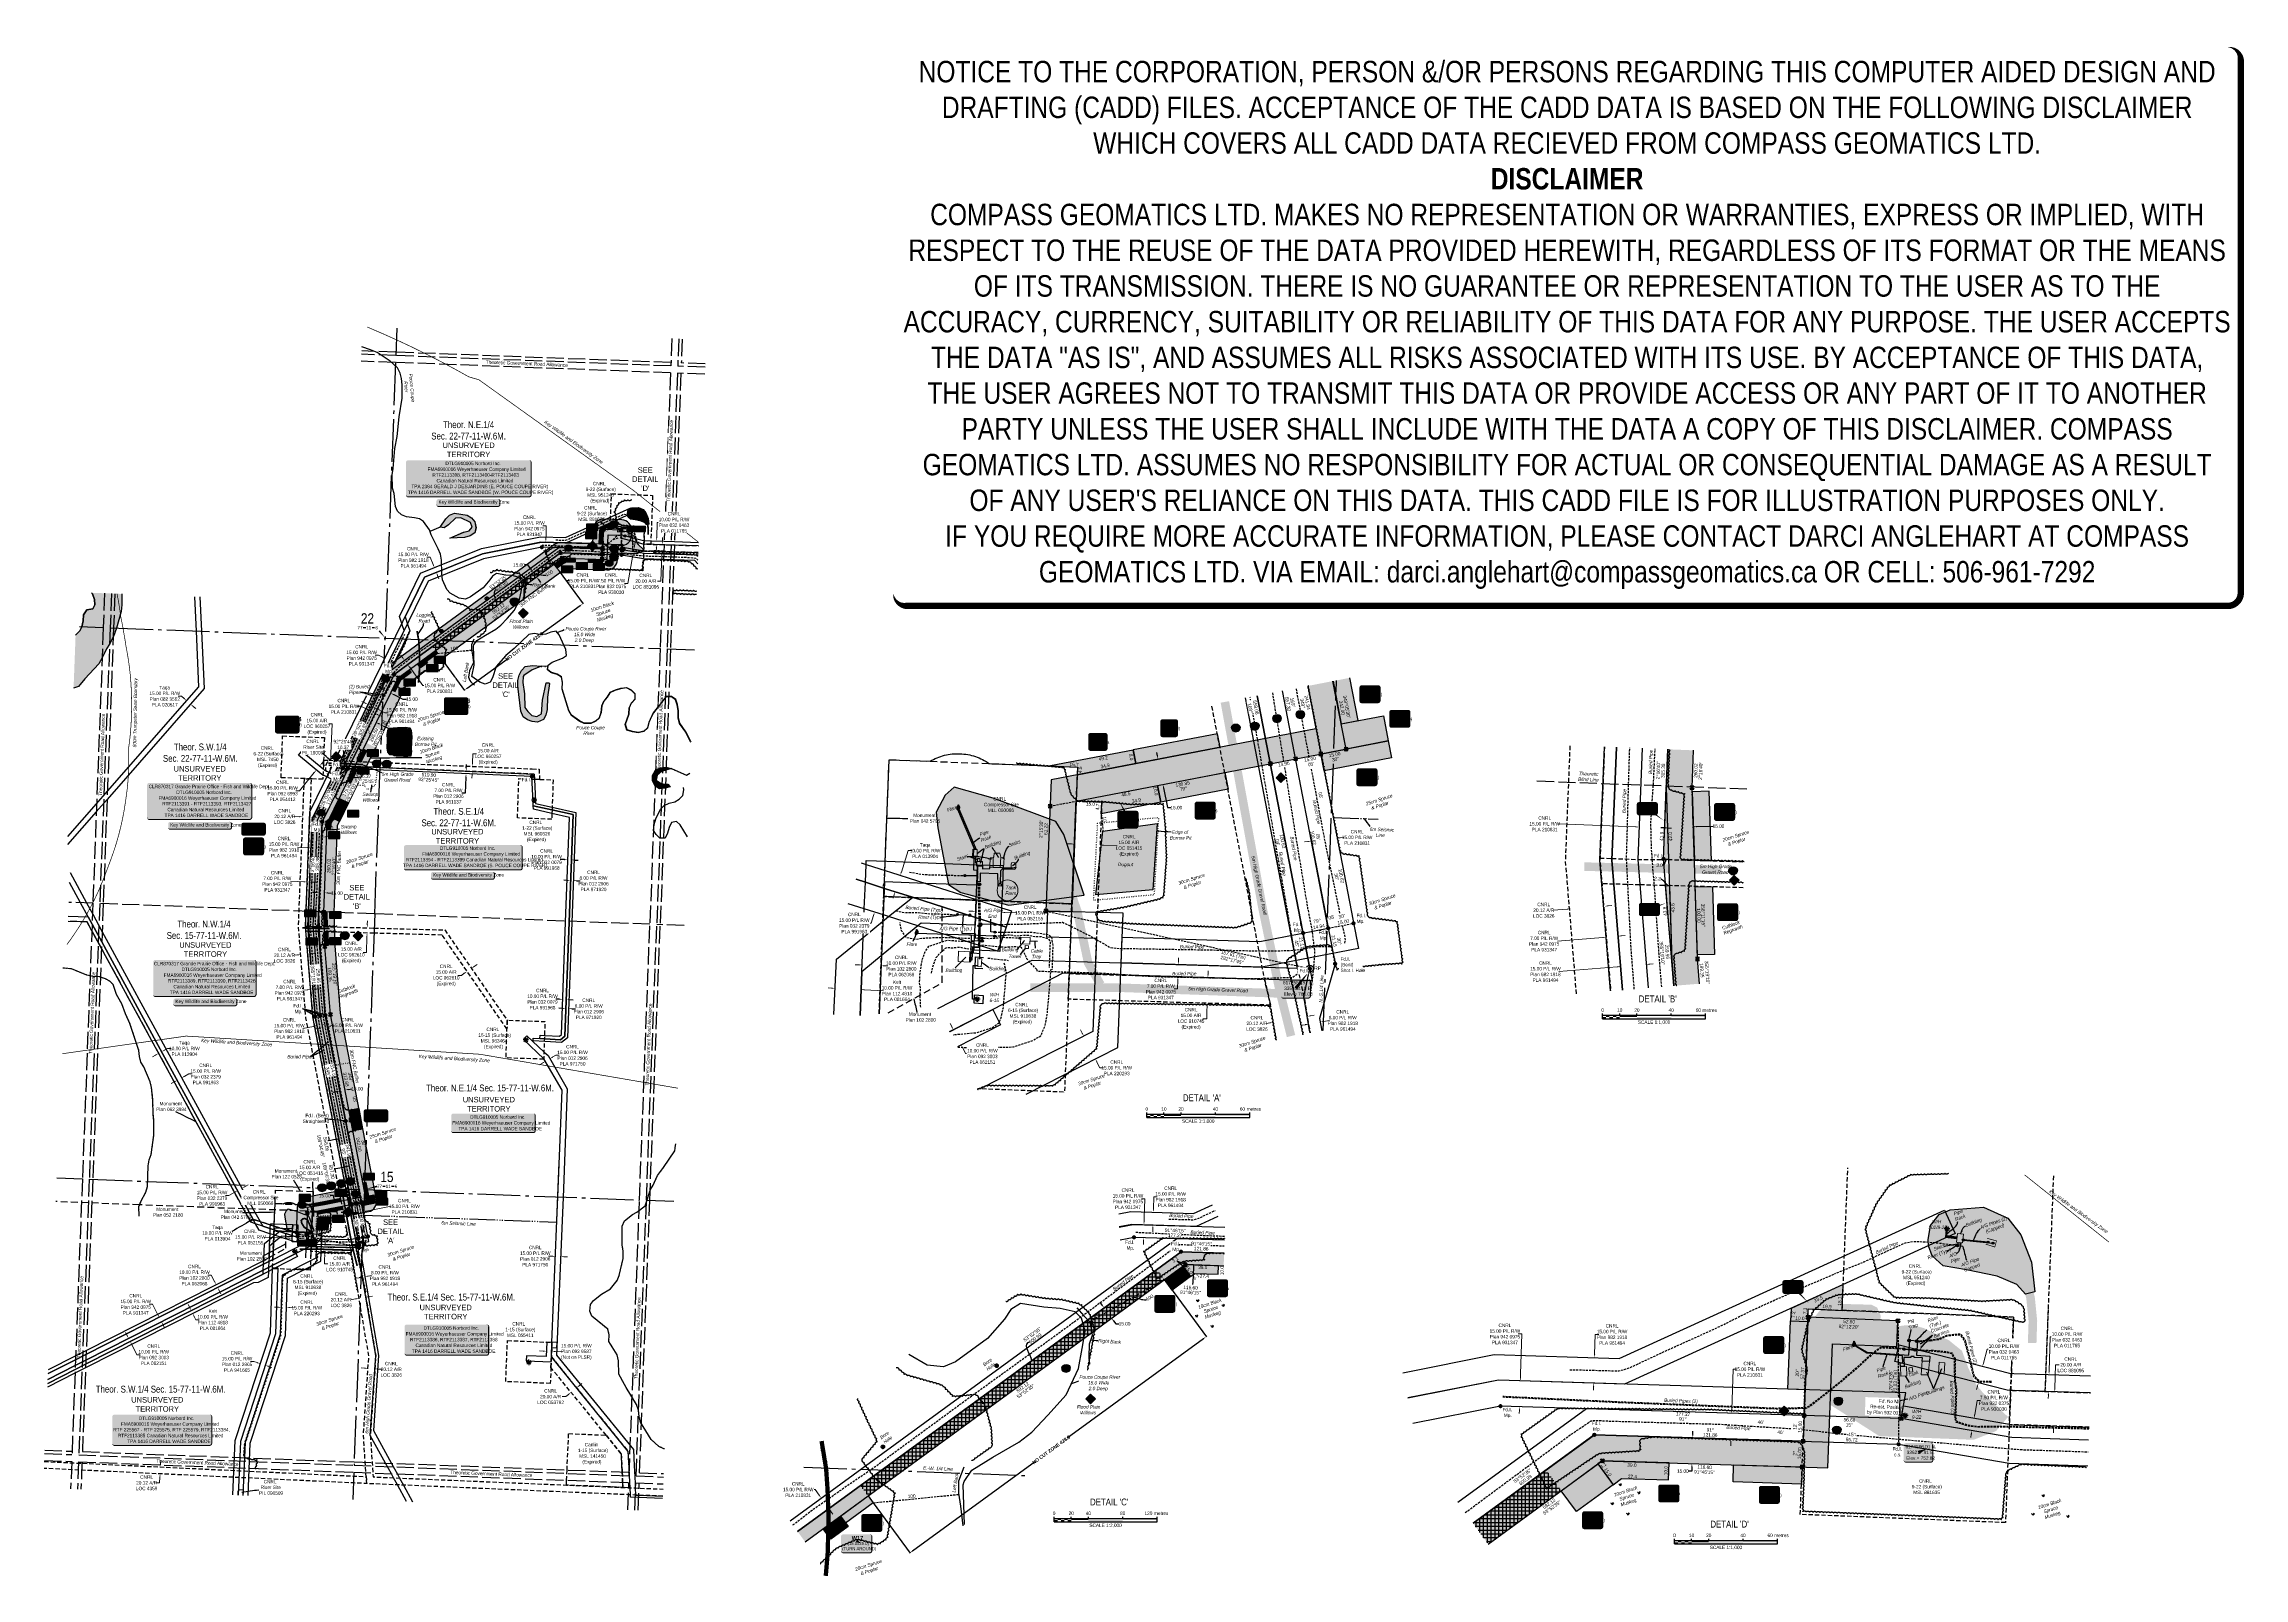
# Model space of a CAD drawing. Extents: x 334534 to 340950, y 6171582 to 6176056.
import ezdxf
from ezdxf.enums import TextEntityAlignment as Align

# ---------------------------------------------------------------- set-up
doc = ezdxf.new("R2010")
doc.units = 0
doc.header["$LTSCALE"] = 5
doc.header["$PDSIZE"] = 0.5
for name, pattern in [('0', [1, 1, 0]), ('DASHDOT2', [12.7, 6.35, -3.175, 0, -3.175]), ('foc-ACCESSROAD', [3.75, 2.5, -1.25]), ('foc-MONUMENT-BDYS', [6, 4, -2]), ('foc-QUARTERLINE', [33, 25, -3, 2, -3]), ('foc-SEISMIC', [20.5, 15, -1, 0.5, -1, 0.5, -1, 0.5, -1]), ('foc-TIELINE', [1.875, 1.25, -0.625]), ('foc-TOPO', [1, 0.2, -0.8]), ('foc-TRAV', [1.875, 1.25, -0.625]), ('foc-UNSURVEYED', [12.5, 10, -2.5]), ('foc-WHEELTRACKS', [2, 0.4, -1.6]), ('UG_PIPE', [1.875, 1.25, -0.625])]:
    doc.linetypes.add(name, pattern=pattern)
doc.layers.get('Defpoints').update_dxf_attribs({"color": 9})
for name, color, linetype in [('10', 1, 'Continuous'), ('35', 37, 'Continuous'), ('9', 3, 'Continuous'), ('ABADATA-DRILL-T', 8, 'Continuous'), ('AS-CABLE', 224, 'foc-CABLE'), ('AS-FENCE', 48, 'foc-FENCE'), ('AS-PIPE-AG', 44, 'Continuous'), ('AS-PIPE-UG', 44, 'UG_PIPE'), ('AS-PIPE-UG-T', 44, 'Continuous'), ('AS-ROADS', 254, 'Continuous'), ('AS-SEISMIC', 224, 'foc-SEISMIC'), ('AS-SYMBOL', 7, 'Continuous'), ('AS-WILDLIFE', 131, 'DASHDOT2'), ('AS-WILDLIFE-BLOCK', 131, 'Continuous'), ('C-AR', 13, 'foc-ACCESSROAD'), ('C-RW', 13, 'Continuous'), ('C-SYMBOL', 7, 'Continuous'), ('C-WS', 13, 'foc-ACCESSROAD'), ('C-WS-S', 13, 'Continuous'), ('CG-NOTES', 7, 'Continuous'), ('DETAIL-T', 7, 'Continuous'), ('F-RW', 190, 'Continuous'), ('F-WS', 190, 'foc-ACCESSROAD'), ('L-BD', 7, 'Continuous'), ('L-BD1', 253, 'Continuous'), ('L-MON', 1, 'Continuous'), ('L-MON-PLAN', 7, 'foc-MONUMENT-BDYS'), ('L-MON-T', 1, 'Continuous'), ('L-ROAD-T', 7, 'Continuous'), ('L-SECLBL', 7, 'Continuous'), ('L-SECQ', 8, 'foc-QUARTERLINE'), ('L-TIE', 7, 'foc-TIELINE'), ('L-UNS-T', 3, 'Continuous'), ('L-USEC', 7, 'foc-UNSURVEYED'), ('P-BORE', 7, 'Continuous'), ('P-BUFFER-H 30m', 51, 'Continuous'), ('P-CROSSINGS', 250, 'Continuous'), ('P-ELEVATION', 7, 'Continuous'), ('P-FNC BUFFER-T', 40, 'Continuous'), ('P-PROPOSED', 10, 'Continuous'), ('P-PROPOSED-H', 21, 'Continuous'), ('P-TEMP-BLOCKS', 250, 'Continuous'), ('P-TEMP-BLUE', 146, 'Continuous'), ('P-TEMP-HUSKY-BORE-H', 131, 'Continuous'), ('P-TEMP-HUSKY-NO CUT-H', 104, 'Continuous'), ('P-TEMP-HUSKY-NO CUT-T', 143, 'Continuous'), ('P-TRAV', 4, 'foc-TRAV'), ('P-TXT', 4, 'Continuous'), ('T-BUSH', 110, '0'), ('T-BUSH-T', 110, 'Continuous'), ('T-GENERAL', 48, 'foc-TOPO'), ('T-SLOPE', 48, 'Continuous'), ('T-TIE', 201, 'foc-TIELINE'), ('T-VEGETATION CHANGE', 104, 'foc-TOPO'), ('T-VEGETATION-CHANGE', 104, 'foc-TOPO'), ('T-WATER', 160, 'Continuous'), ('T-WATER-H', 133, 'Continuous'), ('T-WATER-P3', 160, 'foc-WHEELTRACKS'), ('T-WATER-T', 170, 'Continuous')]:
    doc.layers.add(name, color=color, linetype=linetype)
for name, color, linetype, lineweight in [('AS-GENERAL', 48, 'Continuous', 18), ('C-AR-T', 13, 'Continuous', 9), ('C-RW-T', 13, 'Continuous', 9), ('C-WS-T', 13, 'Continuous', 9), ('F-RW-T', 190, 'Continuous', 9), ('F-WS-T', 190, 'Continuous', 9), ('T-TEXT', 48, 'Continuous', 18), ('T-TIE-T', 201, 'Continuous', 18)]:
    doc.layers.add(name, color=color, linetype=linetype, lineweight=lineweight)
doc.layers.add('DISCLAIMER', color=7, linetype='Continuous', plot=False)
doc.layers.add('P-TEMP-BLUE-H', color=7, linetype='Continuous', true_color=0x99e6ff)
doc.styles.add('175L', font='ARIALN.TTF', dxfattribs={"height": 20})
doc.styles.add('240', font='ARIALN.TTF', dxfattribs={"height": 30})
doc.styles.add('80', font='ARIALN.TTF', dxfattribs={"height": 10})
doc.styles.add('80CG', font='ARIALN.TTF', dxfattribs={"height": 10})
doc.styles.add('80L', font='ARIALN.TTF', dxfattribs={"height": 10})
doc.styles.add('80LS', font='ARIALNI.TTF', dxfattribs={"height": 10})
doc.styles.add('BOLD', font='ARIALNB.TTF')
doc.styles.add('Crossing', font='ARIALN.TTF', dxfattribs={"height": 10})
doc.styles.add('foc-LtypeFont', font='ARIALN.TTF', dxfattribs={"height": 7.35})
doc.styles.add('Legend', font='ARIALN.TTF')
doc.styles.add('SIMPLEX', font='ARIALN.TTF')
doc.linetypes.add('foc-CABLE', pattern='A,2,-1,["C",foc-LtypeFont,S=0.2,R=0,X=-0.625,Y=-0.75],-1.24,8', length=12.24)
doc.linetypes.add('foc-FENCE', pattern='A,10,-1,["X",foc-LtypeFont,S=0.2,R=0,X=-0.625,Y=-0.75],-1.24', length=12.24)
doc.linetypes.add('foc-TOPO-flowdirection', pattern='A,20,[">",foc-LtypeFont,S=0.3,R=0,X=0,Y=-0.945],-1e-05', length=20.00001)
doc.linetypes.add('foc-TOPO-flowdirection-NOLINE', pattern='A,0,[">",foc-LtypeFont,S=0.3,R=0,X=0,Y=-0.945],-20,[">",foc-LtypeFont,S=0.3,R=0,X=0,Y=-0.945],0', length=20)
doc.dimstyles.new('Compass 5 000', dxfattribs={"dimscale": 5, "dimtxt": 9, "dimasz": 2, "dimexe": 0.2, "dimexo": 0.0625, "dimgap": 0.5, "dimtad": 0, "dimtih": 1, "dimtoh": 1, "dimzin": 0, "dimdsep": 46, "dimtxsty": '80CG', "dimcen": 0.1, "dimse1": 1, "dimse2": 1, "dimclrd": 256, "dimclrt": 256, "dimaunit": 1, "dimadec": 4, "dimazin": 0, "dimtfac": 0.06, "dimtofl": 0, "dimtmove": 0, "dimatfit": 1, "dimfxl": 0.2, "dimtolj": 1, "dimtzin": 0, "dimlwd": -1, "dimarcsym": 0})

# ---------------------------------------------------------------- blocks, each defined once
blk = doc.blocks.new('L-SECLBL')
at = {"layer": '9', "color": 7}
for p, q in [((-5.1, -27.8), (-12.3, -27.8)), ((20.7, -27.8), (13.5, -27.8))]:
    blk.add_line(p, q, dxfattribs=at)
at = {"layer": '10', "color": 2, "style": 'SIMPLEX'}
blk.add_attdef('SEC', text='', height=30, dxfattribs=at).set_placement((0, 0), align=Align.MIDDLE)
at = {"layer": '10', "color": 5, "style": '80L'}
blk.add_attdef('TWP', text='', height=9.5, dxfattribs=at).set_placement((-14.4, -27.4), align=Align.MIDDLE_RIGHT)
blk.add_attdef('RGE', text='', height=9.5, dxfattribs=at).set_placement((3.6, -27.4), align=Align.MIDDLE_CENTER)
blk.add_attdef('MER', text='', height=9.5, dxfattribs=at).set_placement((23.2, -27.4), align=Align.MIDDLE_LEFT)
blk = doc.blocks.new('*U39')
h = blk.add_hatch(color=255)
edge = h.paths.add_edge_path()
edge.add_line((-116.5, -45.5), (116.5, -45.5))
edge.add_arc((116.5, -39.5), 6, 270, 360)
edge.add_line((122.5, -39.5), (122.5, 38))
edge.add_arc((116.5, 38), 6, 0, 90)
edge.add_line((116.5, 44), (-116.5, 44))
edge.add_arc((-116.5, 38), 6, 90, 180)
edge.add_line((-122.5, 38), (-122.5, -39.5))
edge.add_arc((-116.5, -39.5), 6, 180, 270)
at = {"color": 44, "flags": 128}
blk.add_lwpolyline([(-116.5, -45.5, 3, 3, 0), (116.5, -45.5, 3, 3, 0.414214), (122.5, -39.5, 3, 3, 0), (122.5, 38, 3, 0, 0.414214), (116.5, 44, 0, 0, 0), (-116.5, 44, 0, 0, 0.414214), (-122.5, 38, 0, 0, 0), (-122.5, -39.5, 0, 3, 0.414214)], format="xyseb", close=True, dxfattribs=at)
at = {"color": 44, "style": '80'}
blk.add_attdef('ENTER_TEXT_001', (-36, -5), '', height=10, dxfattribs=at)
blk = doc.blocks.new('*U40')
h = blk.add_hatch(color=255)
edge = h.paths.add_edge_path()
edge.add_line((-139, -45.5), (139, -45.5))
edge.add_arc((139, -39.5), 6, 270, 360)
edge.add_line((145, -39.5), (145, 38))
edge.add_arc((139, 38), 6, 0, 90)
edge.add_line((139, 44), (-139, 44))
edge.add_arc((-139, 38), 6, 90, 180)
edge.add_line((-145, 38), (-145, -39.5))
edge.add_arc((-139, -39.5), 6, 180, 270)
at = {"color": 44, "flags": 128}
blk.add_lwpolyline([(-139, -45.5, 3, 3, 0), (139, -45.5, 3, 3, 0.414214), (145, -39.5, 3, 3, 0), (145, 38, 3, 0, 0.414214), (139, 44, 0, 0, 0), (-139, 44, 0, 0, 0.414214), (-145, 38, 0, 0, 0), (-145, -39.5, 0, 3, 0.414214)], format="xyseb", close=True, dxfattribs=at)
at = {"color": 44, "style": '80'}
blk.add_attdef('ENTER_TEXT_001', (-36, -5), '', height=10, dxfattribs=at)
blk = doc.blocks.new('*U41')
h = blk.add_hatch(color=255)
edge = h.paths.add_edge_path()
edge.add_line((-144, -54), (144, -54))
edge.add_arc((144, -48), 6, 270, 360)
edge.add_line((150, -48), (150, 46.5))
edge.add_arc((144, 46.5), 6, 0, 90)
edge.add_line((144, 52.5), (-144, 52.5))
edge.add_arc((-144, 46.5), 6, 90, 180)
edge.add_line((-150, 46.5), (-150, -48))
edge.add_arc((-144, -48), 6, 180, 270)
at = {"color": 44, "flags": 128}
blk.add_lwpolyline([(-144, -54, 3, 3, 0), (144, -54, 3, 3, 0.414214), (150, -48, 3, 3, 0), (150, 46.5, 3, 0, 0.414214), (144, 52.5, 0, 0, 0), (-144, 52.5, 0, 0, 0.414214), (-150, 46.5, 0, 0, 0), (-150, -48, 0, 3, 0.414214)], format="xyseb", close=True, dxfattribs=at)
at = {"color": 44, "style": '80'}
blk.add_attdef('ENTER_TEXT_001', (-36, -5), '', height=10, dxfattribs=at)
blk = doc.blocks.new('*U42')
h = blk.add_hatch(color=255)
edge = h.paths.add_edge_path()
edge.add_line((-146.5, -54), (146.5, -54))
edge.add_arc((146.5, -48), 6, 270, 360)
edge.add_line((152.5, -48), (152.5, 46.5))
edge.add_arc((146.5, 46.5), 6, 0, 90)
edge.add_line((146.5, 52.5), (-146.5, 52.5))
edge.add_arc((-146.5, 46.5), 6, 90, 180)
edge.add_line((-152.5, 46.5), (-152.5, -48))
edge.add_arc((-146.5, -48), 6, 180, 270)
at = {"color": 44, "flags": 128}
blk.add_lwpolyline([(-146.5, -54, 3, 3, 0), (146.5, -54, 3, 3, 0.414214), (152.5, -48, 3, 3, 0), (152.5, 46.5, 3, 0, 0.414214), (146.5, 52.5, 0, 0, 0), (-146.5, 52.5, 0, 0, 0.414214), (-152.5, 46.5, 0, 0, 0), (-152.5, -48, 0, 3, 0.414214)], format="xyseb", close=True, dxfattribs=at)
at = {"color": 44, "style": '80'}
blk.add_attdef('ENTER_TEXT_001', (-36, -5), '', height=10, dxfattribs=at)
blk = doc.blocks.new('*U37')
h = blk.add_hatch(color=255)
edge = h.paths.add_edge_path()
edge.add_line((-166.5, -37), (166.5, -37))
edge.add_arc((166.5, -31), 6, 270, 360)
edge.add_line((172.5, -31), (172.5, 29.5))
edge.add_arc((166.5, 29.5), 6, 0, 90)
edge.add_line((166.5, 35.5), (-166.5, 35.5))
edge.add_arc((-166.5, 29.5), 6, 90, 180)
edge.add_line((-172.5, 29.5), (-172.5, -31))
edge.add_arc((-166.5, -31), 6, 180, 270)
at = {"color": 44, "flags": 128}
blk.add_lwpolyline([(-166.5, -37, 3, 3, 0), (166.5, -37, 3, 3, 0.414214), (172.5, -31, 3, 3, 0), (172.5, 29.5, 3, 0, 0.414214), (166.5, 35.5, 0, 0, 0), (-166.5, 35.5, 0, 0, 0.414214), (-172.5, 29.5, 0, 0, 0), (-172.5, -31, 0, 3, 0.414214)], format="xyseb", close=True, dxfattribs=at)
at = {"color": 44, "style": '80'}
blk.add_attdef('ENTER_TEXT_001', (-36, -5), '', height=10, dxfattribs=at)
blk = doc.blocks.new('*U38')
h = blk.add_hatch(color=255)
edge = h.paths.add_edge_path()
edge.add_line((-176.5, -54), (176.5, -54))
edge.add_arc((176.5, -48), 6, 270, 360)
edge.add_line((182.5, -48), (182.5, 46.5))
edge.add_arc((176.5, 46.5), 6, 0, 90)
edge.add_line((176.5, 52.5), (-176.5, 52.5))
edge.add_arc((-176.5, 46.5), 6, 90, 180)
edge.add_line((-182.5, 46.5), (-182.5, -48))
edge.add_arc((-176.5, -48), 6, 180, 270)
at = {"color": 44, "flags": 128}
blk.add_lwpolyline([(-176.5, -54, 3, 3, 0), (176.5, -54, 3, 3, 0.414214), (182.5, -48, 3, 3, 0), (182.5, 46.5, 3, 0, 0.414214), (176.5, 52.5, 0, 0, 0), (-176.5, 52.5, 0, 0, 0.414214), (-182.5, 46.5, 0, 0, 0), (-182.5, -48, 0, 3, 0.414214)], format="xyseb", close=True, dxfattribs=at)
at = {"color": 44, "style": '80'}
blk.add_attdef('ENTER_TEXT_001', (-36, -5), '', height=10, dxfattribs=at)
blk = doc.blocks.new('*D48')
at = {"layer": 'Defpoints', "color": 0, "transparency": 16777216}
for p in [(334794, 6173248.1), (334802.8, 6173252.9), (334876.8, 6173116.7)]:
    blk.add_point(p, dxfattribs=at)
at = {"layer": 'F-RW-T', "transparency": 16777216}
for p, q in [((334859.2, 6173107.2), (334850.4, 6173102.4)), ((334885.5, 6173121.5), (334894.3, 6173126.3)), ((334894.3, 6173126.3), (334904.3, 6173126.3))]:
    blk.add_line(p, q, dxfattribs=at)
for points in [[(334858.4, 6173108.7), (334860, 6173105.7), (334868, 6173112)], [(334884.7, 6173123), (334886.3, 6173120.1), (334876.8, 6173116.7)]]:
    blk.add_solid(points, dxfattribs=at)
at = {"layer": 'F-RW-T', "transparency": 16777216, "insert": (334943.4, 6173126.3), "char_height": 10, "attachment_point": 5, "style": '80CG'}
blk.add_mtext('\\A1;Taqa\\P10.00 P/L R/W\\PPLA 013904', dxfattribs=at)
blk = doc.blocks.new('*D49')
at = {"layer": 'Defpoints', "color": 0, "transparency": 16777216}
for p in [(334950.1, 6174140.5), (334964.6, 6174157), (334975.8, 6174147.1)]:
    blk.add_point(p, dxfattribs=at)
at = {"layer": 'F-RW-T', "transparency": 16777216}
for p, q in [((334935, 6174153.7), (334925, 6174153.7)), ((334942.6, 6174147.1), (334935, 6174153.7)), ((334968.9, 6174124), (334976.4, 6174117.4))]:
    blk.add_line(p, q, dxfattribs=at)
for points in [[(334943.7, 6174148.3), (334941.5, 6174145.8), (334950.1, 6174140.5)], [(334970, 6174125.3), (334967.8, 6174122.8), (334961.4, 6174130.6)]]:
    blk.add_solid(points, dxfattribs=at)
at = {"layer": 'F-RW-T', "transparency": 16777216, "insert": (334886, 6174153.7), "char_height": 10, "attachment_point": 5, "style": '80CG'}
blk.add_mtext('\\A1;Taqa\\P15.00 P/L R/W\\PPlan 082 3562\\PPLA 020517', dxfattribs=at)
blk = doc.blocks.new('*D50')
at = {"layer": 'Defpoints', "color": 0, "transparency": 16777216}
for p in [(334963.5, 6172362), (334967.7, 6172353.2), (334967.9, 6172353.3)]:
    blk.add_point(p, dxfattribs=at)
at = {"layer": 'F-RW-T', "transparency": 16777216}
for p, q in [((334958.8, 6172370.8), (334954.3, 6172379.8)), ((334972.2, 6172344.2), (334976.7, 6172335.3)), ((334976.7, 6172335.3), (334986.7, 6172335.3))]:
    blk.add_line(p, q, dxfattribs=at)
for points in [[(334960.3, 6172371.6), (334957.3, 6172370.1), (334963.3, 6172361.9)], [(334973.7, 6172345), (334970.7, 6172343.5), (334967.7, 6172353.2)]]:
    blk.add_solid(points, dxfattribs=at)
at = {"layer": 'F-RW-T', "transparency": 16777216, "insert": (335025.8, 6172335.3), "char_height": 10, "attachment_point": 5, "style": '80CG'}
blk.add_mtext('\\A1;Kelt\\P10.00 P/L R/W\\PPlan 112 4818\\PPLA 081664', dxfattribs=at)
blk = doc.blocks.new('*D51')
at = {"layer": 'Defpoints', "color": 0, "transparency": 16777216}
for p in [(335999.3, 6172243.3), (336014.2, 6172242.8), (336014.2, 6172242.7)]:
    blk.add_point(p, dxfattribs=at)
at = {"layer": 'F-RW-T', "transparency": 16777216}
for p, q in [((335989.3, 6172243.8), (335979.3, 6172244.2)), ((336024.2, 6172242.4), (336047.4, 6172241.4))]:
    blk.add_line(p, q, dxfattribs=at)
for points in [[(335989.4, 6172245.5), (335989.3, 6172242.1), (335999.3, 6172243.4)], [(336024.3, 6172244), (336024.2, 6172240.7), (336014.2, 6172242.8)]]:
    blk.add_solid(points, dxfattribs=at)
at = {"layer": 'F-RW-T', "transparency": 16777216, "insert": (336086.4, 6172241.4), "char_height": 10, "attachment_point": 5, "style": '80CG'}
blk.add_mtext('\\A1;15.00 P/L R/W\\PPlan 092 9587\\P(Not on PLSR) ', dxfattribs=at)
blk = doc.blocks.new('GAS')
h = blk.add_hatch(color=255)
h.dxf.hatch_style = 1
edge = h.paths.add_edge_path()
edge.add_arc((0, 0), 0.9, 0, 360)
for p, q in [((-0.8, 0), (-1.6, 0)), ((-0.6, 0.6), (-1.1, 1.1)), ((0, 0.8), (0, 1.6)), ((0.6, 0.6), (1.1, 1.1)), ((1.6, 0), (0.8, 0)), ((-0.6, -0.6), (-1.1, -1.1)), ((0, -0.8), (0, -1.6)), ((1.1, -1.1), (0.6, -0.6))]:
    blk.add_line(p, q)
blk.add_circle((0, 0), 0.8)
blk = doc.blocks.new('*D52')
at = {"layer": 'C-WS-S', "transparency": 16777216}
for p, q in [((336059.7, 6173616.5), (336049.7, 6173616.9)), ((336087.6, 6173615.5), (336097.6, 6173615.1))]:
    blk.add_line(p, q, dxfattribs=at)
for points in [[(336059.7, 6173618.2), (336059.6, 6173614.9), (336069.6, 6173616.2)], [(336087.7, 6173617.2), (336087.6, 6173613.8), (336077.6, 6173615.9)]]:
    blk.add_solid(points, dxfattribs=at)
at = {"layer": 'Defpoints', "color": 0, "transparency": 16777216}
for p in [(336072.4, 6173690.1), (336080.4, 6173689.8), (336069.6, 6173616.2)]:
    blk.add_point(p, dxfattribs=at)
at = {"layer": 'C-WS-S', "transparency": 16777216, "insert": (336136.4, 6173615.1), "char_height": 10, "attachment_point": 5, "style": '80CG'}
blk.add_mtext('\\A1;CNRL\\P8.00 P/L R/W\\PPlan 012 2906\\PPLA 971920', dxfattribs=at)
blk = doc.blocks.new('*D53')
at = {"layer": 'C-WS-S', "transparency": 16777216}
for p, q in [((336051.5, 6173677), (336038.7, 6173677.5)), ((336081.5, 6173675.9), (336091.5, 6173675.5))]:
    blk.add_line(p, q, dxfattribs=at)
for points in [[(336051.6, 6173678.7), (336051.4, 6173675.3), (336061.5, 6173676.6)], [(336081.5, 6173677.6), (336081.4, 6173674.2), (336071.5, 6173676.3)]]:
    blk.add_solid(points, dxfattribs=at)
at = {"layer": 'Defpoints', "color": 0, "transparency": 16777216}
for p in [(336071.5, 6173676.3), (336058.5, 6173596.7), (336068.5, 6173596.3)]:
    blk.add_point(p, dxfattribs=at)
at = {"layer": 'C-WS-S', "transparency": 16777216, "insert": (335999.6, 6173677.5), "char_height": 10, "attachment_point": 5, "style": '80CG'}
blk.add_mtext('\\A1;CNRL\\P10.00 P/L R/W\\PPlan 032 0079\\PPLA 991968', dxfattribs=at)
blk = doc.blocks.new('*D54')
at = {"layer": 'C-WS-S', "transparency": 16777216}
for p, q in [((335764.2, 6173917.9), (335762.2, 6173870.6)), ((335765.4, 6173944.8), (335765.8, 6173954.8)), ((335762.2, 6173870.6), (335752.2, 6173870.6))]:
    blk.add_line(p, q, dxfattribs=at)
for points in [[(335762.6, 6173917.9), (335765.9, 6173917.8), (335764.7, 6173927.9)], [(335763.7, 6173944.9), (335767.1, 6173944.8), (335765, 6173934.8)]]:
    blk.add_solid(points, dxfattribs=at)
at = {"layer": 'Defpoints', "color": 0, "transparency": 16777216}
for p in [(335739.8, 6173928.9), (335740.1, 6173935.9), (335764.7, 6173927.9)]:
    blk.add_point(p, dxfattribs=at)
at = {"layer": 'C-WS-S', "transparency": 16777216, "insert": (335713.5, 6173870.6), "char_height": 10, "attachment_point": 5, "style": '80CG'}
blk.add_mtext('\\A1;CNRL\\P7.00 P/L R/W\\PPlan 012 2906\\PPLA 961137', dxfattribs=at)
blk = doc.blocks.new('*D55')
at = {"layer": 'C-AR-T', "transparency": 16777216}
for p, q in [((334873.8, 6171915.8), (334874.3, 6171925.8)), ((334871.2, 6171859.7), (334861.2, 6171859.7)), ((334871.9, 6171875.7), (334871.2, 6171859.7))]:
    blk.add_line(p, q, dxfattribs=at)
for points in [[(334872.1, 6171915.9), (334875.5, 6171915.7), (334873.3, 6171905.8)], [(334870.3, 6171875.8), (334873.6, 6171875.7), (334872.4, 6171885.7)]]:
    blk.add_solid(points, dxfattribs=at)
at = {"layer": 'Defpoints', "color": 0, "transparency": 16777216}
for p in [(334873.3, 6171905.8), (334956.9, 6171881.8), (334957.9, 6171901.8)]:
    blk.add_point(p, dxfattribs=at)
at = {"layer": 'C-AR-T', "transparency": 16777216, "insert": (334833.2, 6171859.7), "char_height": 10, "attachment_point": 5, "style": '80CG'}
blk.add_mtext('\\A1;CNRL\\P20.12 A/R\\PLOC 4359', dxfattribs=at)
blk = doc.blocks.new('*D56')
at = {"layer": 'C-AR-T', "transparency": 16777216}
for p, q in [((335364.3, 6174073), (335374.3, 6174073)), ((335374.3, 6174073), (335370.5, 6173986.3)), ((335370.1, 6173976.3), (335370.5, 6173986.3)), ((335368.6, 6173941.4), (335368.2, 6173931.4))]:
    blk.add_line(p, q, dxfattribs=at)
for points in [[(335368.4, 6173976.4), (335371.8, 6173976.2), (335369.7, 6173966.3)], [(335366.9, 6173941.4), (335370.3, 6173941.3), (335369, 6173951.3)]]:
    blk.add_solid(points, dxfattribs=at)
at = {"layer": 'Defpoints', "color": 0, "transparency": 16777216}
for p in [(335369, 6173951.3), (335464.5, 6173947.2), (335465.2, 6173962.2)]:
    blk.add_point(p, dxfattribs=at)
at = {"layer": 'C-AR-T', "transparency": 16777216, "insert": (335330, 6174073), "char_height": 10, "attachment_point": 5, "style": '80CG'}
blk.add_mtext('\\A1;CNRL\\P15.00 A/R\\PLOC 960257\\P(Expired)', dxfattribs=at)
blk = doc.blocks.new('*D57')
at = {"layer": 'C-AR-T', "transparency": 16777216}
for p, q in [((335476.7, 6173488.2), (335477, 6173498.2)), ((335474.5, 6173406.5), (335464.5, 6173406.5)), ((335475.8, 6173453.1), (335474.5, 6173406.5))]:
    blk.add_line(p, q, dxfattribs=at)
for points in [[(335474.1, 6173453.2), (335477.4, 6173453.1), (335476, 6173463.1)], [(335475.1, 6173488.2), (335478.4, 6173488.2), (335476.5, 6173478.2)]]:
    blk.add_solid(points, dxfattribs=at)
at = {"layer": 'Defpoints', "color": 0, "transparency": 16777216}
for p in [(335429.1, 6173464.4), (335429.5, 6173479.5), (335476, 6173463.1)]:
    blk.add_point(p, dxfattribs=at)
at = {"layer": 'C-AR-T', "transparency": 16777216, "insert": (335430.2, 6173406.5), "char_height": 10, "attachment_point": 5, "style": '80CG'}
blk.add_mtext('\\A1;CNRL\\P15.00 A/R\\PLOC 962610\\P(Expired)', dxfattribs=at)
blk = doc.blocks.new('*D58')
at = {"layer": 'C-AR-T', "transparency": 16777216}
for p, q in [((335278.9, 6173802.3), (335263.8, 6173803)), ((335319, 6173800.7), (335329, 6173800.3))]:
    blk.add_line(p, q, dxfattribs=at)
for points in [[(335279, 6173804), (335278.8, 6173800.7), (335288.9, 6173801.9)], [(335319.1, 6173802.4), (335318.9, 6173799), (335309, 6173801.1)]]:
    blk.add_solid(points, dxfattribs=at)
at = {"layer": 'Defpoints', "color": 0, "transparency": 16777216}
for p in [(335288.9, 6173801.9), (335284.3, 6173689.8), (335304.4, 6173689)]:
    blk.add_point(p, dxfattribs=at)
at = {"layer": 'C-AR-T', "transparency": 16777216, "insert": (335235.9, 6173803), "char_height": 10, "attachment_point": 5, "style": '80CG'}
blk.add_mtext('\\A1;CNRL\\P20.12 A/R\\PLOC 3826', dxfattribs=at)
blk = doc.blocks.new('*D59')
at = {"layer": 'C-AR-T', "transparency": 16777216}
for p, q in [((335468.8, 6172194.1), (335458.8, 6172194.8)), ((335508.8, 6172191.4), (335518.8, 6172190.7))]:
    blk.add_line(p, q, dxfattribs=at)
for points in [[(335468.9, 6172195.8), (335468.6, 6172192.4), (335478.7, 6172193.4)], [(335508.9, 6172193), (335508.7, 6172189.7), (335498.8, 6172192.1)]]:
    blk.add_solid(points, dxfattribs=at)
at = {"layer": 'Defpoints', "color": 0, "transparency": 16777216}
for p in [(335478.7, 6172193.4), (335498.8, 6172192.1), (335498.8, 6172192)]:
    blk.add_point(p, dxfattribs=at)
at = {"layer": 'C-AR-T', "transparency": 16777216, "insert": (335546.7, 6172190.7), "char_height": 10, "attachment_point": 5, "style": '80CG'}
blk.add_mtext('\\A1;CNRL\\P20.12 A/R\\PLOC 3826', dxfattribs=at)
blk = doc.blocks.new('*D60')
at = {"layer": 'C-AR-T', "transparency": 16777216}
for p, q in [((335442.8, 6172396), (335428.6, 6172393.5)), ((335482.4, 6172402.7), (335492.3, 6172404.3))]:
    blk.add_line(p, q, dxfattribs=at)
for points in [[(335442.6, 6172397.6), (335443.1, 6172394.3), (335452.7, 6172397.6)], [(335482.1, 6172404.3), (335482.7, 6172401), (335472.5, 6172401)]]:
    blk.add_solid(points, dxfattribs=at)
at = {"layer": 'Defpoints', "color": 0, "transparency": 16777216}
for p in [(335446.2, 6172436), (335466, 6172439.4), (335452.7, 6172397.6)]:
    blk.add_point(p, dxfattribs=at)
at = {"layer": 'C-AR-T', "transparency": 16777216, "insert": (335400.6, 6172393.5), "char_height": 10, "attachment_point": 5, "style": '80CG'}
blk.add_mtext('\\A1;CNRL\\P20.12 A/R\\PLOC 3826', dxfattribs=at)
blk = doc.blocks.new('*D61')
at = {"layer": 'C-AR-T', "transparency": 16777216}
for p, q in [((336055.5, 6172111), (336045.5, 6172111)), ((336063.3, 6172117.3), (336055.5, 6172111)), ((336094.6, 6172142.8), (336102.3, 6172149.1))]:
    blk.add_line(p, q, dxfattribs=at)
for points in [[(336062.3, 6172118.6), (336064.4, 6172116), (336071.1, 6172123.6)], [(336093.5, 6172144.1), (336095.6, 6172141.5), (336086.8, 6172136.5)]]:
    blk.add_solid(points, dxfattribs=at)
at = {"layer": 'Defpoints', "color": 0, "transparency": 16777216}
for p in [(336071.1, 6172123.7), (336071.1, 6172123.6), (336086.8, 6172136.5)]:
    blk.add_point(p, dxfattribs=at)
at = {"layer": 'C-AR-T', "transparency": 16777216, "insert": (336011.3, 6172111), "char_height": 10, "attachment_point": 5, "style": '80CG'}
blk.add_mtext('\\A1;CNRL\\P20.00 A/R\\PLOC 053782', dxfattribs=at)
blk = doc.blocks.new('*D62')
at = {"layer": 'C-AR-T', "transparency": 16777216}
for p, q in [((336337.3, 6174606.3), (336337.6, 6174616.3)), ((336335.9, 6174566.3), (336333.2, 6174489.3)), ((336333.2, 6174489.3), (336323.2, 6174489.3))]:
    blk.add_line(p, q, dxfattribs=at)
for points in [[(336334.2, 6174566.4), (336337.6, 6174566.2), (336336.2, 6174576.3)], [(336335.6, 6174606.3), (336338.9, 6174606.2), (336336.9, 6174596.3)]]:
    blk.add_solid(points, dxfattribs=at)
at = {"layer": 'Defpoints', "color": 0, "transparency": 16777216}
for p in [(336318.9, 6174576.9), (336319.6, 6174596.9), (336336.2, 6174576.3)]:
    blk.add_point(p, dxfattribs=at)
at = {"layer": 'C-AR-T', "transparency": 16777216, "insert": (336288.9, 6174489.3), "char_height": 10, "attachment_point": 5, "style": '80CG'}
blk.add_mtext('\\A1;CNRL\\P20.00 A/R\\PLOC 881095', dxfattribs=at)
blk = doc.blocks.new('*D63')
at = {"layer": 'C-AR-T', "transparency": 16777216}
for p, q in [((335273.1, 6173399.1), (335263.2, 6173398.3)), ((335313.1, 6173402.2), (335323.1, 6173403))]:
    blk.add_line(p, q, dxfattribs=at)
for points in [[(335273, 6173400.7), (335273.3, 6173397.4), (335283.1, 6173399.8)], [(335313, 6173403.9), (335313.2, 6173400.5), (335303.1, 6173401.4)]]:
    blk.add_solid(points, dxfattribs=at)
at = {"layer": 'Defpoints', "color": 0, "transparency": 16777216}
for p in [(335283.1, 6173399.8), (335284.3, 6173384.4), (335304.4, 6173386)]:
    blk.add_point(p, dxfattribs=at)
at = {"layer": 'C-AR-T', "transparency": 16777216, "insert": (335235.2, 6173398.3), "char_height": 10, "attachment_point": 5, "style": '80CG'}
blk.add_mtext('\\A1;CNRL\\P20.12 A/R\\PLOC 3826', dxfattribs=at)
blk = doc.blocks.new('*D64')
at = {"layer": 'C-AR-T', "transparency": 16777216}
for p, q in [((335783.7, 6173959.1), (335784.8, 6173985.2)), ((335784.8, 6173985.2), (335794.8, 6173985.2)), ((335782.3, 6173924.2), (335781.9, 6173914.2))]:
    blk.add_line(p, q, dxfattribs=at)
for points in [[(335780.6, 6173924.2), (335783.9, 6173924.1), (335782.7, 6173934.2)], [(335782, 6173959.2), (335785.4, 6173959.1), (335783.3, 6173949.1)]]:
    blk.add_solid(points, dxfattribs=at)
at = {"layer": 'Defpoints', "color": 0, "transparency": 16777216}
for p in [(335783.3, 6173949.1), (335801.6, 6173933.4), (335802.3, 6173948.4)]:
    blk.add_point(p, dxfattribs=at)
at = {"layer": 'C-AR-T', "transparency": 16777216, "insert": (335829.1, 6173985.2), "char_height": 10, "attachment_point": 5, "style": '80CG'}
blk.add_mtext('\\A1;CNRL\\P15.00 A/R\\PLOC 960257\\P(Expired)', dxfattribs=at)
blk = doc.blocks.new('*D65')
at = {"layer": 'C-RW-T', "transparency": 16777216}
for p, q in [((335509.4, 6174273), (335499.4, 6174273)), ((335518.9, 6174268.4), (335509.4, 6174273)), ((335550.3, 6174253), (335559.3, 6174248.7))]:
    blk.add_line(p, q, dxfattribs=at)
for points in [[(335519.6, 6174269.9), (335518.1, 6174266.9), (335527.8, 6174264)], [(335551, 6174254.5), (335549.6, 6174251.5), (335541.3, 6174257.4)]]:
    blk.add_solid(points, dxfattribs=at)
at = {"layer": 'Defpoints', "color": 0, "transparency": 16777216}
for p in [(335535.8, 6174280.4), (335541.3, 6174257.4), (335549.3, 6174273.8)]:
    blk.add_point(p, dxfattribs=at)
at = {"layer": 'C-RW-T', "transparency": 16777216, "insert": (335460.3, 6174273), "char_height": 10, "attachment_point": 5, "style": '80CG'}
blk.add_mtext('\\A1;CNRL\\P15.00 P/L R/W\\PPlan 942 0975\\PPLA 931347', dxfattribs=at)
blk = doc.blocks.new('*D66')
at = {"layer": 'C-RW-T', "transparency": 16777216}
for p, q in [((334913.4, 6173028.8), (334904.7, 6173024)), ((334944.3, 6173045.6), (334956.3, 6173052.1)), ((334956.3, 6173052.1), (334966.3, 6173052.1))]:
    blk.add_line(p, q, dxfattribs=at)
for points in [[(334912.6, 6173030.2), (334914.2, 6173027.3), (334922.2, 6173033.5)], [(334943.5, 6173047), (334945.1, 6173044.1), (334935.5, 6173040.8)]]:
    blk.add_solid(points, dxfattribs=at)
at = {"layer": 'Defpoints', "color": 0, "transparency": 16777216}
for p in [(334756.2, 6173338.7), (334769.5, 6173345.9), (334935.5, 6173040.8)]:
    blk.add_point(p, dxfattribs=at)
at = {"layer": 'C-RW-T', "transparency": 16777216, "insert": (335005.4, 6173052.1), "char_height": 10, "attachment_point": 5, "style": '80CG'}
blk.add_mtext('\\A1;CNRL\\P15.00 P/L R/W\\PPlan 032 2379\\PPLA 991963', dxfattribs=at)
blk = doc.blocks.new('*D67')
at = {"layer": 'C-RW-T', "transparency": 16777216}
for p, q in [((335322, 6173930.8), (335278.7, 6173877.9)), ((335344.2, 6173957.9), (335350.6, 6173965.6)), ((335278.7, 6173877.9), (335268.7, 6173877.9))]:
    blk.add_line(p, q, dxfattribs=at)
for points in [[(335320.8, 6173931.9), (335323.3, 6173929.8), (335328.4, 6173938.6)], [(335342.9, 6173959), (335345.5, 6173956.9), (335337.9, 6173950.2)]]:
    blk.add_solid(points, dxfattribs=at)
at = {"layer": 'Defpoints', "color": 0, "transparency": 16777216}
for p in [(335314.8, 6173949.7), (335324.3, 6173961.3), (335328.4, 6173938.6)]:
    blk.add_point(p, dxfattribs=at)
at = {"layer": 'C-RW-T', "transparency": 16777216, "insert": (335229.6, 6173877.9), "char_height": 10, "attachment_point": 5, "style": '80CG'}
blk.add_mtext('\\A1;CNRL\\P15.00 P/L R/W^JPlan 092 6993\\PPLA 054412', dxfattribs=at)
blk = doc.blocks.new('*D68')
at = {"layer": 'C-RW-T', "transparency": 16777216}
for p, q in [((335215.7, 6172371.7), (335205.7, 6172372)), ((335250.7, 6172370.5), (335261.3, 6172370.1))]:
    blk.add_line(p, q, dxfattribs=at)
for points in [[(335215.8, 6172373.3), (335215.7, 6172370), (335225.7, 6172371.3)], [(335250.8, 6172372.1), (335250.7, 6172368.8), (335240.7, 6172370.8)]]:
    blk.add_solid(points, dxfattribs=at)
at = {"layer": 'Defpoints', "color": 0, "transparency": 16777216}
for p in [(335226.3, 6172388.5), (335240.7, 6172370.8), (335241.3, 6172388)]:
    blk.add_point(p, dxfattribs=at)
at = {"layer": 'C-RW-T', "transparency": 16777216, "insert": (335300.3, 6172370.1), "char_height": 10, "attachment_point": 5, "style": '80CG'}
blk.add_mtext('\\A1;CNRL\\P15.00 P/L R/W^JPLA 220293', dxfattribs=at)
blk = doc.blocks.new('*D69')
at = {"layer": 'C-RW-T', "transparency": 16777216}
for p, q in [((335145.8, 6172213.3), (335135.8, 6172213.3)), ((335155.4, 6172210.2), (335145.8, 6172213.3)), ((335188.6, 6172199.3), (335198.1, 6172196.2))]:
    blk.add_line(p, q, dxfattribs=at)
for points in [[(335155.9, 6172211.7), (335154.8, 6172208.6), (335164.9, 6172207)], [(335189.1, 6172200.9), (335188.1, 6172197.7), (335179.1, 6172202.4)]]:
    blk.add_solid(points, dxfattribs=at)
at = {"layer": 'Defpoints', "color": 0, "transparency": 16777216}
for p in [(335164.9, 6172207), (335165.4, 6172208.6), (335179.6, 6172203.9)]:
    blk.add_point(p, dxfattribs=at)
at = {"layer": 'C-RW-T', "transparency": 16777216, "insert": (335096.8, 6172213.3), "char_height": 10, "attachment_point": 5, "style": '80CG'}
blk.add_mtext('\\A1;CNRL\\P15.00 P/L R/W\\PPlan 012 2905\\PPLA 941665', dxfattribs=at)
blk = doc.blocks.new('*D70')
at = {"layer": 'C-RW-T', "transparency": 16777216}
for p, q in [((334776.3, 6172289.5), (334771.8, 6172298.4)), ((334789.9, 6172262.7), (334804.8, 6172233.3)), ((334804.8, 6172233.3), (334814.8, 6172233.3))]:
    blk.add_line(p, q, dxfattribs=at)
for points in [[(334777.8, 6172290.2), (334774.8, 6172288.7), (334780.8, 6172280.6)], [(334791.4, 6172263.5), (334788.4, 6172262), (334785.4, 6172271.6)]]:
    blk.add_solid(points, dxfattribs=at)
at = {"layer": 'Defpoints', "color": 0, "transparency": 16777216}
for p in [(334775.7, 6172278), (334780.3, 6172269.1), (334785.4, 6172271.6)]:
    blk.add_point(p, dxfattribs=at)
at = {"layer": 'C-RW-T', "transparency": 16777216, "insert": (334853.9, 6172233.3), "char_height": 10, "attachment_point": 5, "style": '80CG'}
blk.add_mtext('\\A1;CNRL\\P10.00 P/L R/W\\PPlan 092 3003\\PPLA 062151', dxfattribs=at)
blk = doc.blocks.new('*D71')
at = {"layer": 'C-RW-T', "transparency": 16777216}
for p, q in [((334850.6, 6172380.2), (334840.6, 6172380.2)), ((334865.2, 6172351.4), (334850.6, 6172380.2)), ((334881.1, 6172320.2), (334885.6, 6172311.3))]:
    blk.add_line(p, q, dxfattribs=at)
for points in [[(334866.7, 6172352.2), (334863.7, 6172350.7), (334869.8, 6172342.5)], [(334882.5, 6172321), (334879.6, 6172319.5), (334876.5, 6172329.1)]]:
    blk.add_solid(points, dxfattribs=at)
at = {"layer": 'Defpoints', "color": 0, "transparency": 16777216}
for p in [(334861.8, 6172338.5), (334868.6, 6172325.1), (334869.8, 6172342.5)]:
    blk.add_point(p, dxfattribs=at)
at = {"layer": 'C-RW-T', "transparency": 16777216, "insert": (334801.5, 6172380.2), "char_height": 10, "attachment_point": 5, "style": '80CG'}
blk.add_mtext('\\A1;CNRL\\P15.00 P/L R/W\\PPlan 942 0975\\PPLA 931347', dxfattribs=at)
blk = doc.blocks.new('*D72')
at = {"layer": 'C-RW-T', "transparency": 16777216}
for p, q in [((335021.8, 6172465.5), (335011.8, 6172465.5)), ((335031.2, 6172446.9), (335021.8, 6172465.5)), ((335044.8, 6172420.1), (335049.3, 6172411.2))]:
    blk.add_line(p, q, dxfattribs=at)
for points in [[(335032.7, 6172447.6), (335029.7, 6172446.1), (335035.7, 6172438)], [(335046.3, 6172420.9), (335043.3, 6172419.4), (335040.3, 6172429.1)]]:
    blk.add_solid(points, dxfattribs=at)
at = {"layer": 'Defpoints', "color": 0, "transparency": 16777216}
for p in [(335035.7, 6172438), (335040, 6172440.1), (335044.5, 6172431.2)]:
    blk.add_point(p, dxfattribs=at)
at = {"layer": 'C-RW-T', "transparency": 16777216, "insert": (334972.7, 6172465.5), "char_height": 10, "attachment_point": 5, "style": '80CG'}
blk.add_mtext('\\A1;CNRL\\P10.00 P/L R/W\\PPlan 102 2800\\PPLA 062068', dxfattribs=at)
blk = doc.blocks.new('*D73')
at = {"layer": 'C-RW-T', "transparency": 16777216}
for p, q in [((335073.2, 6172698), (335063.2, 6172698)), ((335090.2, 6172707.3), (335073.2, 6172698)), ((335120.5, 6172723.9), (335129.3, 6172728.7))]:
    blk.add_line(p, q, dxfattribs=at)
for points in [[(335089.4, 6172708.8), (335091, 6172705.9), (335099, 6172712.1)], [(335119.7, 6172725.3), (335121.3, 6172722.4), (335111.7, 6172719.1)]]:
    blk.add_solid(points, dxfattribs=at)
at = {"layer": 'Defpoints', "color": 0, "transparency": 16777216}
for p in [(335099, 6172712.1), (335102.1, 6172706.4), (335114.8, 6172713.4)]:
    blk.add_point(p, dxfattribs=at)
at = {"layer": 'C-RW-T', "transparency": 16777216, "insert": (335024.1, 6172698), "char_height": 10, "attachment_point": 5, "style": '80CG'}
blk.add_mtext('\\A1;CNRL\\P15.00 P/L R/W\\PPlan 032 2379\\PPLA 991963', dxfattribs=at)
blk = doc.blocks.new('*D74')
at = {"layer": 'C-RW-T', "transparency": 16777216}
for p, q in [((335452.8, 6172457.8), (335442.9, 6172456.1)), ((335479.5, 6172462.5), (335489.3, 6172464.2))]:
    blk.add_line(p, q, dxfattribs=at)
for points in [[(335452.5, 6172459.5), (335453, 6172456.2), (335462.6, 6172459.5)], [(335479.2, 6172464.1), (335479.8, 6172460.8), (335469.6, 6172460.8)]]:
    blk.add_solid(points, dxfattribs=at)
at = {"layer": 'Defpoints', "color": 0, "transparency": 16777216}
for p in [(335462.5, 6172459.9), (335469.6, 6172461.2), (335469.6, 6172460.8)]:
    blk.add_point(p, dxfattribs=at)
at = {"layer": 'C-RW-T', "transparency": 16777216, "insert": (335528.1, 6172464.2), "char_height": 10, "attachment_point": 5, "style": '80CG'}
blk.add_mtext('\\A1;CNRL\\P8.00 P/L R/W\\PPlan 982 1918\\PPLA 961494', dxfattribs=at)
blk = doc.blocks.new('*D75')
at = {"layer": 'C-RW-T', "transparency": 16777216}
for p, q in [((336015.6, 6172520.5), (336005.6, 6172520.9)), ((336050.5, 6172519), (336060.5, 6172518.6))]:
    blk.add_line(p, q, dxfattribs=at)
for points in [[(336015.6, 6172522.1), (336015.5, 6172518.8), (336025.6, 6172520.1)], [(336050.6, 6172520.7), (336050.5, 6172517.4), (336040.5, 6172519.4)]]:
    blk.add_solid(points, dxfattribs=at)
at = {"layer": 'Defpoints', "color": 0, "transparency": 16777216}
for p in [(336025.6, 6172520.1), (336025.9, 6172527.7), (336040.9, 6172527.1)]:
    blk.add_point(p, dxfattribs=at)
at = {"layer": 'C-RW-T', "transparency": 16777216, "insert": (335966.5, 6172520.9), "char_height": 10, "attachment_point": 5, "style": '80CG'}
blk.add_mtext('\\A1;CNRL\\P15.00 P/L R/W\\PPlan 012 2906\\PPLA 971750', dxfattribs=at)
blk = doc.blocks.new('*D76')
at = {"layer": 'C-RW-T', "transparency": 16777216}
for p, q in [((335988.7, 6174650.6), (335998.7, 6174650.6)), ((335997.5, 6174612.9), (335997.9, 6174622.9)), ((335998.7, 6174650.6), (335997.9, 6174622.9)), ((335996.5, 6174577.9), (335996.1, 6174567.9))]:
    blk.add_line(p, q, dxfattribs=at)
for points in [[(335995.9, 6174612.9), (335999.2, 6174612.8), (335997.2, 6174602.9)], [(335994.8, 6174577.9), (335998.1, 6174577.8), (335996.8, 6174587.9)]]:
    blk.add_solid(points, dxfattribs=at)
at = {"layer": 'Defpoints', "color": 0, "transparency": 16777216}
for p in [(335997.2, 6174602.9), (336001.4, 6174587.7), (336001.9, 6174602.8)]:
    blk.add_point(p, dxfattribs=at)
at = {"layer": 'C-RW-T', "transparency": 16777216, "insert": (335949.6, 6174650.6), "char_height": 10, "attachment_point": 5, "style": '80CG'}
blk.add_mtext('\\A1;CNRL\\P15.00 P/L R/W\\PPlan 942 0975\\PPLA 931347', dxfattribs=at)
blk = doc.blocks.new('*D77')
at = {"layer": 'C-RW-T', "transparency": 16777216}
for p, q in [((336251.3, 6174565.4), (336236.7, 6174482.1)), ((336256.1, 6174592.4), (336257.8, 6174602.3)), ((336236.7, 6174482.1), (336226.7, 6174482.1))]:
    blk.add_line(p, q, dxfattribs=at)
for points in [[(336249.7, 6174565.6), (336252.9, 6174565.1), (336253, 6174575.2)], [(336254.4, 6174592.7), (336257.7, 6174592.1), (336254.3, 6174582.6)]]:
    blk.add_solid(points, dxfattribs=at)
at = {"layer": 'Defpoints', "color": 0, "transparency": 16777216}
for p in [(336253, 6174575.2), (336264.3, 6174573.2), (336265.6, 6174580.6)]:
    blk.add_point(p, dxfattribs=at)
at = {"layer": 'C-RW-T', "transparency": 16777216, "insert": (336187.9, 6174482.1), "char_height": 10, "attachment_point": 5, "style": '80CG'}
blk.add_mtext('\\A1;CNRL\\P7.50 P/L R/W\\PPlan 932 0375\\PPLA 930030', dxfattribs=at)
blk = doc.blocks.new('*D78')
at = {"layer": 'C-RW-T', "transparency": 16777216}
for p, q in [((335469.9, 6174133.9), (335460.9, 6174138.3)), ((335501.3, 6174118.5), (335528, 6174105.5)), ((335528, 6174105.5), (335538, 6174105.5))]:
    blk.add_line(p, q, dxfattribs=at)
for points in [[(335470.6, 6174135.4), (335469.1, 6174132.4), (335478.9, 6174129.5)], [(335502, 6174120), (335500.6, 6174117), (335492.3, 6174122.9)]]:
    blk.add_solid(points, dxfattribs=at)
at = {"layer": 'Defpoints', "color": 0, "transparency": 16777216}
for p in [(335524.6, 6174223.3), (335538.1, 6174216.7), (335478.9, 6174129.5)]:
    blk.add_point(p, dxfattribs=at)
at = {"layer": 'C-RW-T', "transparency": 16777216, "insert": (335577.1, 6174105.5), "char_height": 10, "attachment_point": 5, "style": '80CG'}
blk.add_mtext('\\A1;CNRL\\P15.00 P/L R/W\\PPlan 982 1918\\PPLA 961494', dxfattribs=at)
blk = doc.blocks.new('*D79')
at = {"layer": 'C-RW-T', "transparency": 16777216}
for p, q in [((335291.2, 6173612.4), (335253.1, 6173614)), ((335318.1, 6173611.3), (335328.1, 6173610.9))]:
    blk.add_line(p, q, dxfattribs=at)
for points in [[(335291.3, 6173614.1), (335291.1, 6173610.7), (335301.2, 6173612)], [(335318.2, 6173612.9), (335318.1, 6173609.6), (335308.2, 6173611.7)]]:
    blk.add_solid(points, dxfattribs=at)
at = {"layer": 'Defpoints', "color": 0, "transparency": 16777216}
for p in [(335301.2, 6173612), (335302.2, 6173637.8), (335309.2, 6173637.5)]:
    blk.add_point(p, dxfattribs=at)
at = {"layer": 'C-RW-T', "transparency": 16777216, "insert": (335214.3, 6173614), "char_height": 10, "attachment_point": 5, "style": '80CG'}
blk.add_mtext('\\A1;CNRL\\P7.00 P/L R/W\\PPlan 942 0975\\PPLA 931347', dxfattribs=at)
blk = doc.blocks.new('*D80')
at = {"layer": 'C-RW-T', "transparency": 16777216}
for p, q in [((335302.5, 6173712.5), (335272.9, 6173713.7)), ((335337.4, 6173711.1), (335347.4, 6173710.6))]:
    blk.add_line(p, q, dxfattribs=at)
for points in [[(335302.6, 6173714.2), (335302.4, 6173710.9), (335312.5, 6173712.1)], [(335337.5, 6173712.7), (335337.3, 6173709.4), (335327.4, 6173711.5)]]:
    blk.add_solid(points, dxfattribs=at)
at = {"layer": 'Defpoints', "color": 0, "transparency": 16777216}
for p in [(335327.4, 6173711.5), (335307.4, 6173589.9), (335322.3, 6173589.3)]:
    blk.add_point(p, dxfattribs=at)
at = {"layer": 'C-RW-T', "transparency": 16777216, "insert": (335233.8, 6173713.7), "char_height": 10, "attachment_point": 5, "style": '80CG'}
blk.add_mtext('\\A1;CNRL\\P15.00 P/L R/W\\PPlan 982 1918\\PPLA 961494', dxfattribs=at)
blk = doc.blocks.new('*D81')
at = {"layer": 'C-RW-T', "transparency": 16777216}
for p, q in [((335301.3, 6173297.4), (335289.1, 6173296.5)), ((335328.2, 6173299.5), (335338.2, 6173300.3))]:
    blk.add_line(p, q, dxfattribs=at)
for points in [[(335301.1, 6173299.1), (335301.4, 6173295.8), (335311.2, 6173298.2)], [(335328.1, 6173301.2), (335328.3, 6173297.9), (335318.2, 6173298.8)]]:
    blk.add_solid(points, dxfattribs=at)
at = {"layer": 'Defpoints', "color": 0, "transparency": 16777216}
for p in [(335311.2, 6173298.2), (335312.4, 6173283.3), (335319.4, 6173283.8)]:
    blk.add_point(p, dxfattribs=at)
at = {"layer": 'C-RW-T', "transparency": 16777216, "insert": (335250.3, 6173296.5), "char_height": 10, "attachment_point": 5, "style": '80CG'}
blk.add_mtext('\\A1;CNRL\\P7.00 P/L R/W\\PPlan 942 0975\\PPLA 931347', dxfattribs=at)
blk = doc.blocks.new('*D82')
at = {"layer": 'C-RW-T', "transparency": 16777216}
for p, q in [((335354.1, 6173197.4), (335364, 6173199.3)), ((335319.8, 6173190.8), (335288.5, 6173184.7))]:
    blk.add_line(p, q, dxfattribs=at)
for points in [[(335353.8, 6173199), (335354.5, 6173195.8), (335344.3, 6173195.5)], [(335319.5, 6173192.4), (335320.1, 6173189.1), (335329.6, 6173192.7)]]:
    blk.add_solid(points, dxfattribs=at)
at = {"layer": 'Defpoints', "color": 0, "transparency": 16777216}
for p in [(335329.6, 6173192.7), (335332, 6173180.1), (335346.8, 6173182.9)]:
    blk.add_point(p, dxfattribs=at)
at = {"layer": 'C-RW-T', "transparency": 16777216, "insert": (335249.4, 6173184.7), "char_height": 10, "attachment_point": 5, "style": '80CG'}
blk.add_mtext('\\A1;CNRL\\P15.00 P/L R/W\\PPlan 982 1918\\PPLA 961494', dxfattribs=at)
blk = doc.blocks.new('*D83')
at = {"layer": 'C-RW-T', "transparency": 16777216}
for p, q in [((335660.3, 6174558.8), (335650.3, 6174558.8)), ((335668.9, 6174537.7), (335660.3, 6174558.8)), ((335681.9, 6174505.5), (335685.6, 6174496.2))]:
    blk.add_line(p, q, dxfattribs=at)
for points in [[(335670.4, 6174538.3), (335667.3, 6174537.1), (335672.6, 6174528.4)], [(335683.4, 6174506.1), (335680.3, 6174504.9), (335678.1, 6174514.8)]]:
    blk.add_solid(points, dxfattribs=at)
at = {"layer": 'Defpoints', "color": 0, "transparency": 16777216}
for p in [(335781.8, 6174572.6), (335787.3, 6174558.9), (335672.6, 6174528.4)]:
    blk.add_point(p, dxfattribs=at)
at = {"layer": 'C-RW-T', "transparency": 16777216, "insert": (335611.2, 6174558.8), "char_height": 10, "attachment_point": 5, "style": '80CG'}
blk.add_mtext('\\A1;CNRL\\P15.00 P/L R/W\\PPlan 982 1918\\PPLA 961494', dxfattribs=at)
blk = doc.blocks.new('*D84')
at = {"layer": 'C-RW-T', "transparency": 16777216}
for p, q in [((335336.2, 6173185.3), (335326.4, 6173183.4)), ((335370.5, 6173191.9), (335380.4, 6173193.8))]:
    blk.add_line(p, q, dxfattribs=at)
for points in [[(335335.9, 6173186.9), (335336.5, 6173183.6), (335346, 6173187.2)], [(335370.2, 6173193.5), (335370.9, 6173190.2), (335360.7, 6173190)]]:
    blk.add_solid(points, dxfattribs=at)
at = {"layer": 'Defpoints', "color": 0, "transparency": 16777216}
for p in [(335358.7, 6173200.4), (335344, 6173197.6), (335360.7, 6173190)]:
    blk.add_point(p, dxfattribs=at)
at = {"layer": 'C-RW-T', "transparency": 16777216, "insert": (335419.4, 6173193.8), "char_height": 10, "attachment_point": 5, "style": '80CG'}
blk.add_mtext('\\A1;CNRL\\P15.00 P/L R/W\\PPLA 210831', dxfattribs=at)
blk = doc.blocks.new('*D85')
at = {"layer": 'C-RW-T', "transparency": 16777216}
for p, q in [((335440.2, 6172645.5), (335430.4, 6172643.6)), ((335473.6, 6172652), (335546, 6172666))]:
    blk.add_line(p, q, dxfattribs=at)
for points in [[(335439.9, 6172647.2), (335440.5, 6172643.9), (335450, 6172647.4)], [(335473.3, 6172653.6), (335473.9, 6172650.4), (335463.8, 6172650.1)]]:
    blk.add_solid(points, dxfattribs=at)
at = {"layer": 'Defpoints', "color": 0, "transparency": 16777216}
for p in [(335448.1, 6172657.3), (335461.9, 6172659.9), (335463.8, 6172650.1)]:
    blk.add_point(p, dxfattribs=at)
at = {"layer": 'C-RW-T', "transparency": 16777216, "insert": (335585.1, 6172666), "char_height": 10, "attachment_point": 5, "style": '80CG'}
blk.add_mtext('\\A1;CNRL\\P15.00 P/L R/W\\PPLA 210831', dxfattribs=at)
blk = doc.blocks.new('*D86')
at = {"layer": 'C-RW-T', "transparency": 16777216}
for p, q in [((335997.6, 6174571.3), (335991.7, 6174579.4)), ((336018.3, 6174542.9), (336056.4, 6174490.7)), ((336056.4, 6174490.7), (336066.4, 6174490.7))]:
    blk.add_line(p, q, dxfattribs=at)
for points in [[(335998.9, 6174572.3), (335996.3, 6174570.3), (336003.5, 6174563.2)], [(336019.6, 6174543.9), (336016.9, 6174542), (336012.4, 6174551)]]:
    blk.add_solid(points, dxfattribs=at)
at = {"layer": 'Defpoints', "color": 0, "transparency": 16777216}
for p in [(336012.4, 6174551), (335965.4, 6174535.4), (335974.3, 6174523.3)]:
    blk.add_point(p, dxfattribs=at)
at = {"layer": 'C-RW-T', "transparency": 16777216, "insert": (336105.5, 6174490.7), "char_height": 10, "attachment_point": 5, "style": '80CG'}
blk.add_mtext('\\A1;CNRL\\P15.00 P/L R/W\\PPLA 210831', dxfattribs=at)
blk = doc.blocks.new('*D87')
at = {"layer": 'C-RW-T', "transparency": 16777216}
for p, q in [((335579.3, 6174266.7), (335573.4, 6174274.7)), ((335600.3, 6174237.9), (335639, 6174184.9)), ((335639, 6174184.9), (335649, 6174184.9))]:
    blk.add_line(p, q, dxfattribs=at)
for points in [[(335580.7, 6174267.6), (335578, 6174265.7), (335585.2, 6174258.6)], [(335601.7, 6174238.9), (335599, 6174236.9), (335594.4, 6174246)]]:
    blk.add_solid(points, dxfattribs=at)
at = {"layer": 'Defpoints', "color": 0, "transparency": 16777216}
for p in [(335592.9, 6174264.2), (335594.4, 6174246), (335602.1, 6174251.6)]:
    blk.add_point(p, dxfattribs=at)
at = {"layer": 'C-RW-T', "transparency": 16777216, "insert": (335688.1, 6174184.9), "char_height": 10, "attachment_point": 5, "style": '80CG', "bg_fill": 3, "box_fill_scale": 1.1, "bg_fill_color": 256, "bg_fill_true_color": 13158600, "bg_fill_transparency": 0}
blk.add_mtext('\\A1;CNRL\\P15.00 P/L R/W\\PPLA 210831', dxfattribs=at)
blk = doc.blocks.new('*D88')
at = {"layer": 'C-RW-T', "transparency": 16777216}
for p, q in [((335457.4, 6174124.3), (335447.4, 6174124.3)), ((335477.2, 6174114.7), (335457.4, 6174124.3)), ((335507.7, 6174099.7), (335516.7, 6174095.3))]:
    blk.add_line(p, q, dxfattribs=at)
for points in [[(335477.9, 6174116.1), (335476.4, 6174113.2), (335486.2, 6174110.3)], [(335508.5, 6174101.2), (335507, 6174098.2), (335498.7, 6174104.1)]]:
    blk.add_solid(points, dxfattribs=at)
at = {"layer": 'Defpoints', "color": 0, "transparency": 16777216}
for p in [(335486.2, 6174110.3), (335458.2, 6174053), (335470.8, 6174046.9)]:
    blk.add_point(p, dxfattribs=at)
at = {"layer": 'C-RW-T', "transparency": 16777216, "insert": (335408.4, 6174124.3), "char_height": 10, "attachment_point": 5, "style": '80CG'}
blk.add_mtext('\\A1;CNRL\\P15.00 P/L R/W\\PPLA 210831', dxfattribs=at)
blk = doc.blocks.new('*D89')
at = {"layer": 'C-AR-T', "transparency": 16777216}
for p, q in [((335751, 6173339.4), (335741, 6173339.4)), ((335759.7, 6173345.5), (335751, 6173339.4)), ((335788.5, 6173365.4), (335796.8, 6173371.1))]:
    blk.add_line(p, q, dxfattribs=at)
for points in [[(335758.8, 6173346.9), (335760.7, 6173344.1), (335768, 6173351.2)], [(335787.6, 6173366.8), (335789.5, 6173364), (335780.3, 6173359.7)]]:
    blk.add_solid(points, dxfattribs=at)
at = {"layer": 'Defpoints', "color": 0, "transparency": 16777216}
for p in [(335728, 6173409), (335740.3, 6173417.5), (335768, 6173351.2)]:
    blk.add_point(p, dxfattribs=at)
at = {"layer": 'C-AR-T', "transparency": 16777216, "insert": (335706.7, 6173339.4), "char_height": 10, "attachment_point": 5, "style": '80CG'}
blk.add_mtext('\\A1;CNRL\\P15.00 A/R\\PLOC 962610\\P(Expired)', dxfattribs=at)
blk = doc.blocks.new('*D90')
at = {"layer": 'C-WS-S', "transparency": 16777216}
for p, q in [((336045.7, 6173243.3), (336035.7, 6173243.7)), ((336073.7, 6173242.3), (336083.7, 6173241.9))]:
    blk.add_line(p, q, dxfattribs=at)
for points in [[(336045.8, 6173245), (336045.7, 6173241.6), (336055.7, 6173242.9)], [(336073.8, 6173243.9), (336073.6, 6173240.6), (336063.7, 6173242.6)]]:
    blk.add_solid(points, dxfattribs=at)
at = {"layer": 'Defpoints', "color": 0, "transparency": 16777216}
for p in [(336055.4, 6173232.8), (336063.3, 6173232.5), (336063.7, 6173242.6)]:
    blk.add_point(p, dxfattribs=at)
at = {"layer": 'C-WS-S', "transparency": 16777216, "insert": (336122.4, 6173241.9), "char_height": 10, "attachment_point": 5, "style": '80CG'}
blk.add_mtext('\\A1;CNRL\\P8.00 P/L R/W\\PPlan 012 2906\\PPLA 971920', dxfattribs=at)
blk = doc.blocks.new('*D91')
at = {"layer": 'C-WS-S', "transparency": 16777216}
for p, q in [((336036.7, 6173270), (336026.7, 6173270.4)), ((336066.7, 6173268.9), (336076.7, 6173268.5))]:
    blk.add_line(p, q, dxfattribs=at)
for points in [[(336036.8, 6173271.7), (336036.7, 6173268.3), (336046.7, 6173269.6)], [(336066.8, 6173270.5), (336066.6, 6173267.2), (336056.7, 6173269.2)]]:
    blk.add_solid(points, dxfattribs=at)
at = {"layer": 'Defpoints', "color": 0, "transparency": 16777216}
for p in [(336046.7, 6173269.6), (336046.4, 6173261.4), (336056.4, 6173261.1)]:
    blk.add_point(p, dxfattribs=at)
at = {"layer": 'C-WS-S', "transparency": 16777216, "insert": (335987.7, 6173270.4), "char_height": 10, "attachment_point": 5, "style": '80CG'}
blk.add_mtext('\\A1;CNRL\\P10.00 P/L R/W\\PPlan 032 0079\\PPLA 991968', dxfattribs=at)
blk = doc.blocks.new('*D92')
at = {"layer": 'C-RW-T', "transparency": 16777216}
for p, q in [((335987.3, 6173083.9), (335978.7, 6173078.9)), ((336017.6, 6173101.5), (336026.2, 6173106.5)), ((336026.2, 6173106.5), (336036.2, 6173106.5))]:
    blk.add_line(p, q, dxfattribs=at)
for points in [[(335986.5, 6173085.3), (335988.1, 6173082.4), (335996, 6173088.9)], [(336016.7, 6173102.9), (336018.4, 6173100), (336008.9, 6173096.4)]]:
    blk.add_solid(points, dxfattribs=at)
at = {"layer": 'Defpoints', "color": 0, "transparency": 16777216}
for p in [(336008.9, 6173096.4), (336022.7, 6173042.9), (336035.6, 6173050.5)]:
    blk.add_point(p, dxfattribs=at)
at = {"layer": 'C-RW-T', "transparency": 16777216, "insert": (336075.3, 6173106.5), "char_height": 10, "attachment_point": 5, "style": '80CG'}
blk.add_mtext('\\A1;CNRL\\P15.00 P/L R/W\\PPlan 012 2906\\PPLA 971750', dxfattribs=at)
blk = doc.blocks.new('*U47')
h = blk.add_hatch(color=255)
edge = h.paths.add_edge_path()
edge.add_line((-116.5, -28.5), (116.5, -28.5))
edge.add_arc((116.5, -22.5), 6, 270, 360)
edge.add_line((122.5, -22.5), (122.5, 21))
edge.add_arc((116.5, 21), 6, 0, 90)
edge.add_line((116.5, 27), (-116.5, 27))
edge.add_arc((-116.5, 21), 6, 90, 180)
edge.add_line((-122.5, 21), (-122.5, -22.5))
edge.add_arc((-116.5, -22.5), 6, 180, 270)
at = {"color": 44, "flags": 128}
blk.add_lwpolyline([(-116.5, -28.5, 3, 3, 0), (116.5, -28.5, 3, 3, 0.414214), (122.5, -22.5, 3, 3, 0), (122.5, 21, 3, 0, 0.414214), (116.5, 27, 0, 0, 0), (-116.5, 27, 0, 0, 0.414214), (-122.5, 21, 0, 0, 0), (-122.5, -22.5, 0, 3, 0.414214)], format="xyseb", close=True, dxfattribs=at)
at = {"color": 44, "style": '80'}
blk.add_attdef('ENTER_TEXT_001', (-36, -5), '', height=10, dxfattribs=at)
blk = doc.blocks.new('*D93')
at = {"layer": 'C-RW-T', "transparency": 16777216}
for p, q in [((335353.5, 6172557.9), (335353.8, 6172567.9)), ((335351.8, 6172498.2), (335352.2, 6172512.9)), ((335361.8, 6172498.2), (335351.8, 6172498.2)), ((335352.5, 6172522.9), (335352.2, 6172512.9))]:
    blk.add_line(p, q, dxfattribs=at)
for points in [[(335351.9, 6172558), (335355.2, 6172557.9), (335353.2, 6172547.9)], [(335350.8, 6172523), (335354.2, 6172522.9), (335352.8, 6172532.9)]]:
    blk.add_solid(points, dxfattribs=at)
at = {"layer": 'Defpoints', "color": 0, "transparency": 16777216}
for p in [(335349.9, 6172533), (335350.3, 6172548), (335352.8, 6172532.9)]:
    blk.add_point(p, dxfattribs=at)
at = {"layer": 'C-RW-T', "transparency": 16777216, "insert": (335396.1, 6172498.2), "char_height": 10, "attachment_point": 5, "style": '80CG'}
blk.add_mtext('\\A1;CNRL\\P15.00 A/R\\PLOC 910745', dxfattribs=at)
blk = doc.blocks.new('*D94')
at = {"layer": 'C-RW-T', "transparency": 16777216}
for p, q in [((335247.7, 6172573.4), (335174.9, 6172576.4)), ((335282.7, 6172572), (335292.7, 6172571.6))]:
    blk.add_line(p, q, dxfattribs=at)
for points in [[(335247.8, 6172575.1), (335247.7, 6172571.7), (335257.7, 6172573)], [(335282.8, 6172573.6), (335282.6, 6172570.3), (335272.7, 6172572.4)]]:
    blk.add_solid(points, dxfattribs=at)
at = {"layer": 'Defpoints', "color": 0, "transparency": 16777216}
for p in [(335257.7, 6172573), (335258.1, 6172582.7), (335273.1, 6172582)]:
    blk.add_point(p, dxfattribs=at)
at = {"layer": 'C-RW-T', "transparency": 16777216, "insert": (335135.8, 6172576.4), "char_height": 10, "attachment_point": 5, "style": '80CG'}
blk.add_mtext('\\A1;CNRL\\P15.00 P/L R/W\\PPLA 052155', dxfattribs=at)
blk = doc.blocks.new('*U43')
h = blk.add_hatch(color=255)
edge = h.paths.add_edge_path()
edge.add_line((-86.5, -11.5), (86.5, -11.5))
edge.add_arc((86.5, -5.5), 6, 270, 360)
edge.add_line((92.5, -5.5), (92.5, 4))
edge.add_arc((86.5, 4), 6, 0, 90)
edge.add_line((86.5, 10), (-86.5, 10))
edge.add_arc((-86.5, 4), 6, 90, 180)
edge.add_line((-92.5, 4), (-92.5, -5.5))
edge.add_arc((-86.5, -5.5), 6, 180, 270)
at = {"color": 131, "flags": 128}
blk.add_lwpolyline([(-86.5, -11.5, 3, 3, 0), (86.5, -11.5, 3, 3, 0.414214), (92.5, -5.5, 3, 3, 0), (92.5, 4, 3, 0, 0.414214), (86.5, 10, 0, 0, 0), (-86.5, 10, 0, 0, 0.414214), (-92.5, 4, 0, 0, 0), (-92.5, -5.5, 0, 3, 0.414214)], format="xyseb", close=True, dxfattribs=at)
at = {"color": 131, "style": '80'}
blk.add_attdef('ENTER_TEXT_001', (-36, -5), '', height=10, dxfattribs=at)
blk = doc.blocks.new('*U44')
h = blk.add_hatch(color=255)
edge = h.paths.add_edge_path()
edge.add_line((-86.5, -11.5), (86.5, -11.5))
edge.add_arc((86.5, -5.5), 6, 270, 360)
edge.add_line((92.5, -5.5), (92.5, 4))
edge.add_arc((86.5, 4), 6, 0, 90)
edge.add_line((86.5, 10), (-86.5, 10))
edge.add_arc((-86.5, 4), 6, 90, 180)
edge.add_line((-92.5, 4), (-92.5, -5.5))
edge.add_arc((-86.5, -5.5), 6, 180, 270)
at = {"color": 131, "flags": 128}
blk.add_lwpolyline([(-86.5, -11.5, 3, 3, 0), (86.5, -11.5, 3, 3, 0.414214), (92.5, -5.5, 3, 3, 0), (92.5, 4, 3, 0, 0.414214), (86.5, 10, 0, 0, 0), (-86.5, 10, 0, 0, 0.414214), (-92.5, 4, 0, 0, 0), (-92.5, -5.5, 0, 3, 0.414214)], format="xyseb", close=True, dxfattribs=at)
at = {"color": 131, "style": '80'}
blk.add_attdef('ENTER_TEXT_001', (-36, -5), '', height=10, dxfattribs=at)
blk = doc.blocks.new('*U45')
h = blk.add_hatch(color=255)
edge = h.paths.add_edge_path()
edge.add_line((-86.5, -11.5), (86.5, -11.5))
edge.add_arc((86.5, -5.5), 6, 270, 360)
edge.add_line((92.5, -5.5), (92.5, 4))
edge.add_arc((86.5, 4), 6, 0, 90)
edge.add_line((86.5, 10), (-86.5, 10))
edge.add_arc((-86.5, 4), 6, 90, 180)
edge.add_line((-92.5, 4), (-92.5, -5.5))
edge.add_arc((-86.5, -5.5), 6, 180, 270)
at = {"color": 131, "flags": 128}
blk.add_lwpolyline([(-86.5, -11.5, 3, 3, 0), (86.5, -11.5, 3, 3, 0.414214), (92.5, -5.5, 3, 3, 0), (92.5, 4, 3, 0, 0.414214), (86.5, 10, 0, 0, 0), (-86.5, 10, 0, 0, 0.414214), (-92.5, 4, 0, 0, 0), (-92.5, -5.5, 0, 3, 0.414214)], format="xyseb", close=True, dxfattribs=at)
at = {"color": 131, "style": '80'}
blk.add_attdef('ENTER_TEXT_001', (-36, -5), '', height=10, dxfattribs=at)
blk = doc.blocks.new('*U46')
h = blk.add_hatch(color=255)
edge = h.paths.add_edge_path()
edge.add_line((-86.5, -11.5), (86.5, -11.5))
edge.add_arc((86.5, -5.5), 6, 270, 360)
edge.add_line((92.5, -5.5), (92.5, 4))
edge.add_arc((86.5, 4), 6, 0, 90)
edge.add_line((86.5, 10), (-86.5, 10))
edge.add_arc((-86.5, 4), 6, 90, 180)
edge.add_line((-92.5, 4), (-92.5, -5.5))
edge.add_arc((-86.5, -5.5), 6, 180, 270)
at = {"color": 131, "flags": 128}
blk.add_lwpolyline([(-86.5, -11.5, 3, 3, 0), (86.5, -11.5, 3, 3, 0.414214), (92.5, -5.5, 3, 3, 0), (92.5, 4, 3, 0, 0.414214), (86.5, 10, 0, 0, 0), (-86.5, 10, 0, 0, 0.414214), (-92.5, 4, 0, 0, 0), (-92.5, -5.5, 0, 3, 0.414214)], format="xyseb", close=True, dxfattribs=at)
at = {"color": 131, "style": '80'}
blk.add_attdef('ENTER_TEXT_001', (-36, -5), '', height=10, dxfattribs=at)
blk = doc.blocks.new('fdia')
at = {"color": 255, "const_width": 1}
blk.add_lwpolyline([(-0.5, 0, 1), (0.5, 0, 1)], format="xyb", close=True, dxfattribs=at)
blk = doc.blocks.new('Fdiaa')
blk.add_blockref('fdia', (0, 0))
blk = doc.blocks.new('fdib')
at = {"color": 1, "const_width": 1.6}
blk.add_lwpolyline([(-0.4, 0, 1), (0.4, 0, 1)], format="xyb", close=True, dxfattribs=at)
at = {"color": 1}
blk.add_circle((0, 0), 0.8, dxfattribs=at)
blk = doc.blocks.new('Fdibb')
blk.add_blockref('fdib', (0, 0))
blk = doc.blocks.new('fdicc')
for name in ['Fdibb', 'Fdiaa']:
    blk.add_blockref(name, (0, 0))
blk = doc.blocks.new('FDI')
blk.add_blockref('fdicc', (0, 0))
blk = doc.blocks.new('*D95')
at = {"layer": 'C-RW-T', "transparency": 16777216}
for p, q in [((336320.7, 6174616.2), (336322.1, 6174660.7)), ((336322.1, 6174660.7), (336332.1, 6174660.7)), ((336319.7, 6174586.3), (336319.4, 6174576.3))]:
    blk.add_line(p, q, dxfattribs=at)
for points in [[(336319, 6174616.3), (336322.3, 6174616.2), (336320.4, 6174606.2)], [(336318.1, 6174586.3), (336321.4, 6174586.2), (336320, 6174596.2)]]:
    blk.add_solid(points, dxfattribs=at)
at = {"layer": 'Defpoints', "color": 0, "transparency": 16777216}
blk.add_point((336324.7, 6174596.1), dxfattribs=at)
at = {"layer": 'C-RW-T', "transparency": 16777216, "insert": (336371.2, 6174660.7), "char_height": 10, "attachment_point": 5, "style": '80CG', "bg_fill": 3, "box_fill_scale": 1.1, "bg_fill_color": 256, "bg_fill_true_color": 13158600, "bg_fill_transparency": 0}
blk.add_mtext('\\A1;CNRL\\P10.00 P/L R/W\\PPlan 032 0463\\PPLA 011765', dxfattribs=at)
at = {"layer": 'Defpoints', "color": 0, "transparency": 16777216}
for p in [(336320.4, 6174606.2), (336325, 6174606.1)]:
    blk.add_point(p, dxfattribs=at)
blk = doc.blocks.new('TEMP')
h = blk.add_hatch(color=255)
h.dxf.hatch_style = 1
h.paths.add_polyline_path([(-1.2, -0.7), (-0.7, -0.7), (-0.7, -1.2), (0, -0.3), (0.7, -1.2), (0.7, -0.7), (1.2, -0.7), (0.3, 0), (1.2, 0.7), (0.7, 0.7), (0.7, 1.2), (0, 0.3), (-0.7, 1.2), (-0.7, 0.7), (-1.2, 0.7), (-0.3, 0)])
h.paths.add_polyline_path([(0.6, 0.8), (0.6, 0.6), (0.8, 0.6), (0.1, 0), (0.8, -0.6), (0.6, -0.6), (0.6, -0.8), (0, -0.1), (-0.6, -0.8), (-0.6, -0.6), (-0.8, -0.6), (-0.1, 0), (-0.8, 0.6), (-0.6, 0.6), (-0.6, 0.8), (0, 0.1)], flags=16)
h = blk.add_hatch(color=1)
h.dxf.hatch_style = 1
h.paths.add_polyline_path([(-0.1, 0), (-0.1, 0), (-0.8, -0.6), (-0.6, -0.6), (-0.6, -0.8), (0.1, 0), (0.1, 0), (0.8, 0.6), (0.6, 0.6), (0.6, 0.8)])
at = {"color": 1}
for p, q in [((-0.1, 0), (0.1, 0)), ((0, 0.1), (0, -0.1))]:
    blk.add_line(p, q, dxfattribs=at)
at = {"color": 255, "flags": 128}
blk.add_lwpolyline([(-0.3, 0), (-1.2, 0.7), (-0.7, 0.7), (-0.7, 1.2), (0, 0.3), (0.7, 1.2), (0.7, 0.7), (1.2, 0.7), (0.3, 0), (1.2, -0.7), (0.7, -0.7), (0.7, -1.2), (0, -0.3), (-0.7, -1.2), (-0.7, -0.7), (-1.2, -0.7)], close=True, dxfattribs=at)
at = {"color": 1, "flags": 128}
blk.add_lwpolyline([(-0.1, 0), (-0.8, 0.6), (-0.6, 0.6), (-0.6, 0.8), (0, 0.1), (0.6, 0.8), (0.6, 0.6), (0.8, 0.6), (0.1, 0), (0.8, -0.6), (0.6, -0.6), (0.6, -0.8), (0, -0.1), (-0.6, -0.8), (-0.6, -0.6), (-0.8, -0.6)], close=True, dxfattribs=at)
blk = doc.blocks.new('*X96')
at = {"color": 0}
for p, q in [((102.1, -2061.6), (108.8, -2061.6)), ((102.1, -2068.4), (108.8, -2068.4)), ((102.2, -2061.7), (108.8, -2061.7)), ((102.2, -2068.3), (108.7, -2068.3)), ((102.3, -2061.4), (108.6, -2061.4)), ((102.3, -2061.9), (108.6, -2061.9)), ((102.3, -2068.1), (108.6, -2068.1)), ((102.3, -2068.6), (108.7, -2068.6)), ((102.5, -2061.2), (108.5, -2061.2)), ((102.5, -2062), (108.4, -2062)), ((102.5, -2068), (108.4, -2068)), ((102.5, -2068.7), (108.5, -2068.7)), ((102.6, -2062.2), (108.3, -2062.2)), ((102.7, -2061.1), (108.2, -2061.1)), ((102.7, -2067.8), (108.3, -2067.8)), ((102.7, -2068.9), (108.3, -2068.9)), ((102.8, -2062.3), (108.1, -2062.3)), ((102.8, -2067.7), (108.1, -2067.7)), ((102.9, -2060.9), (108, -2060.9)), ((102.9, -2069.1), (108, -2069.1)), ((103, -2062.5), (108, -2062.5)), ((103, -2067.5), (108, -2067.5)), ((103.1, -2062.7), (107.8, -2062.7)), ((103.1, -2067.3), (107.8, -2067.3)), ((103.2, -2060.8), (107.7, -2060.8)), ((103.2, -2069.2), (107.8, -2069.2)), ((103.3, -2062.8), (107.7, -2062.8)), ((103.3, -2067.2), (107.6, -2067.2)), ((103.4, -2063), (107.5, -2063)), ((103.4, -2067), (107.5, -2067)), ((103.5, -2060.6), (107.4, -2060.6)), ((103.5, -2069.4), (107.4, -2069.4)), ((103.6, -2063.1), (107.3, -2063.1)), ((103.6, -2066.9), (107.3, -2066.9)), ((103.7, -2063.3), (107.2, -2063.3)), ((103.8, -2066.7), (107.2, -2066.7)), ((103.9, -2060.5), (107, -2060.5)), ((103.9, -2063.4), (107, -2063.4)), ((103.9, -2066.6), (107, -2066.6)), ((103.9, -2069.5), (107.1, -2069.5)), ((104.1, -2063.6), (106.9, -2063.6)), ((104.1, -2066.4), (106.9, -2066.4)), ((104.2, -2063.7), (106.7, -2063.7)), ((104.2, -2066.2), (106.7, -2066.2)), ((104.4, -2063.9), (106.6, -2063.9)), ((104.4, -2066.1), (106.6, -2066.1)), ((104.4, -2069.7), (106.5, -2069.7)), ((104.5, -2060.3), (106.5, -2060.3)), ((104.5, -2064.1), (106.4, -2064.1)), ((104.5, -2065.9), (106.4, -2065.9)), ((104.7, -2064.2), (106.3, -2064.2)), ((104.7, -2065.8), (106.2, -2065.8)), ((104.8, -2064.4), (106.1, -2064.4)), ((104.8, -2065.6), (106.1, -2065.6)), ((105, -2064.5), (105.9, -2064.5)), ((105, -2065.5), (105.9, -2065.5)), ((105.1, -2064.7), (105.8, -2064.7)), ((105.2, -2065.3), (105.8, -2065.3)), ((105.3, -2064.8), (105.6, -2064.8)), ((105.3, -2065.2), (105.6, -2065.2))]:
    blk.add_line(p, q, dxfattribs=at)
blk = doc.blocks.new('SP')
for p, q in [((0.7, -0.7), (-0.7, 0.7)), ((-0.7, -0.7), (0.7, 0.7))]:
    blk.add_line(p, q)
blk.add_circle((0, 0), 0.96)
at = {"xscale": 0.2, "yscale": 0.2, "zscale": 0.2}
blk.add_blockref('*X96', (-21.1, 413), dxfattribs=at)
blk = doc.blocks.new('MUSK')
at = {"layer": 'T-GENERAL', "linetype": 'Continuous'}
for centre, radius, start, end in [((-0.9, 0), 0.856, 357.7915, 88.2897), ((1.9, 0.2), 1.86, 140.732, 184.6871), ((1.9, -0.8), 2.08, 122.4427, 157.2145)]:
    blk.add_arc(centre, radius, start, end, dxfattribs=at)
blk = doc.blocks.new('*U30')
at = {"color": 0}
for p, q in [((-150, 0), (-150, 15)), ((-150, 10), (150.2, 10)), ((-150, 0), (150.2, 0)), ((-100, 10), (-100, 15)), ((-50, 10), (-50, 15)), ((50, 10), (50, 15)), ((150.2, 0), (150.2, 15))]:
    blk.add_line(p, q, dxfattribs=at)
for points in [[(-150, 5), (-140, 5), (-150, 0), (-140, 0)], [(-140, 10), (-130, 10), (-140, 5), (-130, 5)], [(-130, 5), (-120, 5), (-130, 0), (-120, 0)], [(-120, 10), (-110, 10), (-120, 5), (-110, 5)], [(-110, 5), (-100, 5), (-110, 0), (-100, 0)], [(-100, 10), (-50, 10), (-100, 5), (-50, 5)], [(-50, 5), (50, 5), (-50, 0), (50, 0)], [(50, 10), (150.2, 10), (50, 5), (150.2, 5)]]:
    blk.add_solid(points, dxfattribs=at)
at = {"color": 0, "style": '80'}
blk.add_text('metres', height=10, dxfattribs=at).set_placement((162.2, 20), align=Align.CENTER)
at = {"color": 0, "char_height": 10, "style": '80'}
for s, insert, attachment_point in [('0', (-150, 30.2), 2), ('10', (-100, 30.2), 2), ('20', (-50, 30.2), 2), ('40', (50, 30.2), 2), ('60', (136.7, 30.2), 3), ('SCALE 1:1,000', (0.1, -5), 2)]:
    blk.add_mtext(s, dxfattribs=dict(at, insert=insert, attachment_point=attachment_point))
blk = doc.blocks.new('*D99')
at = {"layer": 'C-AR-T', "transparency": 16777216}
for p, q in [((340398, 6172135.1), (340400.2, 6172203.8)), ((340400.2, 6172203.8), (340410.2, 6172203.8)), ((340394.3, 6172015.2), (340393.9, 6172005.2))]:
    blk.add_line(p, q, dxfattribs=at)
for points in [[(340396.3, 6172135.2), (340399.7, 6172135.1), (340397.7, 6172125.1)], [(340392.6, 6172015.3), (340395.9, 6172015.1), (340394.6, 6172025.2)]]:
    blk.add_solid(points, dxfattribs=at)
at = {"layer": 'Defpoints', "color": 0, "transparency": 16777216}
for p in [(340391.7, 6172125.3), (340388.6, 6172025.4), (340394.6, 6172025.2)]:
    blk.add_point(p, dxfattribs=at)
at = {"layer": 'C-AR-T', "transparency": 16777216, "insert": (340444.5, 6172203.8), "char_height": 10, "attachment_point": 5, "style": '80CG'}
blk.add_mtext('\\A1;CNRL\\P20.00 A/R\\PLOC 881095', dxfattribs=at)
blk = doc.blocks.new('*D100')
at = {"layer": 'C-RW-T', "transparency": 16777216}
for p, q in [((338833.4, 6172293.9), (338843.4, 6172293.9)), ((338843.4, 6172293.9), (338839.8, 6172176.6)), ((338839.5, 6172166.6), (338839.8, 6172176.6)), ((338836.5, 6172071.5), (338836.2, 6172061.5))]:
    blk.add_line(p, q, dxfattribs=at)
for points in [[(338837.8, 6172166.7), (338841.1, 6172166.6), (338839.2, 6172156.6)], [(338834.8, 6172071.5), (338838.2, 6172071.4), (338836.8, 6172081.5)]]:
    blk.add_solid(points, dxfattribs=at)
at = {"layer": 'Defpoints', "color": 0, "transparency": 16777216}
for p in [(338839.2, 6172156.6), (338862.6, 6172155.9), (338860.2, 6172080.7)]:
    blk.add_point(p, dxfattribs=at)
at = {"layer": 'C-RW-T', "transparency": 16777216, "insert": (338794.3, 6172293.9), "char_height": 10, "attachment_point": 5, "style": '80CG'}
blk.add_mtext('\\A1;CNRL\\P15.00 P/L R/W\\PPlan 942 0975\\PPLA 931347', dxfattribs=at)
blk = doc.blocks.new('*D101')
at = {"layer": 'C-RW-T', "transparency": 16777216}
for p, q in [((340164.4, 6172058.2), (340171.7, 6172099.9)), ((340171.7, 6172099.9), (340181.7, 6172099.9)), ((340154.5, 6172001.6), (340152.7, 6171991.8))]:
    blk.add_line(p, q, dxfattribs=at)
for points in [[(340162.7, 6172058.5), (340166, 6172057.9), (340162.7, 6172048.4)], [(340152.8, 6172001.9), (340156.1, 6172001.3), (340156.2, 6172011.5)]]:
    blk.add_solid(points, dxfattribs=at)
at = {"layer": 'Defpoints', "color": 0, "transparency": 16777216}
for p in [(340180.9, 6172045.2), (340156.2, 6172011.5), (340174.4, 6172008.3)]:
    blk.add_point(p, dxfattribs=at)
at = {"layer": 'C-RW-T', "transparency": 16777216, "insert": (340220.4, 6172099.9), "char_height": 10, "attachment_point": 5, "style": '80CG'}
blk.add_mtext('\\A1;CNRL\\P7.50 P/L R/W\\PPlan 932 0375\\PPLA 930030', dxfattribs=at)
blk = doc.blocks.new('*D102')
at = {"layer": 'C-RW-T', "transparency": 16777216}
for p, q in [((340189.9, 6172208.8), (340200.5, 6172249.8)), ((340200.5, 6172249.8), (340210.5, 6172249.8)), ((340172.4, 6172141.1), (340169.9, 6172131.4))]:
    blk.add_line(p, q, dxfattribs=at)
for points in [[(340188.3, 6172209.3), (340191.5, 6172208.4), (340187.4, 6172199.2)], [(340170.8, 6172141.5), (340174, 6172140.7), (340174.9, 6172150.8)]]:
    blk.add_solid(points, dxfattribs=at)
at = {"layer": 'Defpoints', "color": 0, "transparency": 16777216}
for p in [(340043.7, 6172236.3), (340031.2, 6172188), (340174.9, 6172150.8)]:
    blk.add_point(p, dxfattribs=at)
at = {"layer": 'C-RW-T', "transparency": 16777216, "insert": (340249.6, 6172249.8), "char_height": 10, "attachment_point": 5, "style": '80CG', "bg_fill": 3, "box_fill_scale": 1.1, "bg_fill_color": 256, "bg_fill_true_color": 13158600, "bg_fill_transparency": 0}
blk.add_mtext('\\A1;CNRL\\P10.00 P/L R/W\\PPlan 032 0463\\PPLA 011765', dxfattribs=at)
blk = doc.blocks.new('*D103')
at = {"layer": 'C-RW-T', "transparency": 16777216}
for p, q in [((339056, 6172234.9), (339057.8, 6172292.4)), ((339057.8, 6172292.4), (339067.8, 6172292.4)), ((339053, 6172140), (339052.7, 6172130))]:
    blk.add_line(p, q, dxfattribs=at)
for points in [[(339054.3, 6172235), (339057.6, 6172234.9), (339055.7, 6172224.9)], [(339051.3, 6172140), (339054.7, 6172139.9), (339053.3, 6172150)]]:
    blk.add_solid(points, dxfattribs=at)
at = {"layer": 'Defpoints', "color": 0, "transparency": 16777216}
for p in [(339055.7, 6172224.9), (339114.1, 6172223.1), (339111.8, 6172148.2)]:
    blk.add_point(p, dxfattribs=at)
at = {"layer": 'C-RW-T', "transparency": 16777216, "insert": (339106.8, 6172292.4), "char_height": 10, "attachment_point": 5, "style": '80CG'}
blk.add_mtext('\\A1;CNRL\\P15.00 P/L R/W\\PPlan 982 1918\\PPLA 961494', dxfattribs=at)
blk = doc.blocks.new('*D104')
at = {"layer": 'C-RW-T', "transparency": 16777216}
for p, q in [((339456, 6172072.3), (339459.6, 6172190.9)), ((339459.6, 6172190.9), (339469.6, 6172190.9)), ((339453, 6171977.4), (339452.7, 6171967.4))]:
    blk.add_line(p, q, dxfattribs=at)
for points in [[(339454.3, 6172072.3), (339457.6, 6172072.2), (339455.6, 6172062.3)], [(339451.4, 6171977.4), (339454.7, 6171977.3), (339453.3, 6171987.4)]]:
    blk.add_solid(points, dxfattribs=at)
at = {"layer": 'Defpoints', "color": 0, "transparency": 16777216}
for p in [(339455.6, 6172062.3), (339531.7, 6172059.9), (339529.4, 6171985)]:
    blk.add_point(p, dxfattribs=at)
at = {"layer": 'C-RW-T', "transparency": 16777216, "insert": (339508.7, 6172190.9), "char_height": 10, "attachment_point": 5, "style": '80CG'}
blk.add_mtext('\\A1;CNRL\\P15.00 P/L R/W\\PPLA 210831', dxfattribs=at)
blk = doc.blocks.new('*D105')
at = {"layer": 'C-RW-T', "transparency": 16777216}
for p, q in [((340381.4, 6172185.6), (340384.5, 6172284.9)), ((340384.5, 6172284.9), (340394.5, 6172284.9)), ((340379.2, 6172115.7), (340378.9, 6172105.7))]:
    blk.add_line(p, q, dxfattribs=at)
for points in [[(340379.7, 6172185.7), (340383.1, 6172185.6), (340381.1, 6172175.6)], [(340377.5, 6172115.7), (340380.9, 6172115.6), (340379.5, 6172125.6)]]:
    blk.add_solid(points, dxfattribs=at)
at = {"layer": 'Defpoints', "color": 0, "transparency": 16777216}
for p in [(340381.1, 6172175.6), (340477.6, 6172172.6), (340476.1, 6172122.6)]:
    blk.add_point(p, dxfattribs=at)
at = {"layer": 'C-RW-T', "transparency": 16777216, "insert": (340433.6, 6172284.9), "char_height": 10, "attachment_point": 5, "style": '80CG', "bg_fill": 3, "box_fill_scale": 1.1, "bg_fill_color": 256, "bg_fill_true_color": 13158600, "bg_fill_transparency": 0}
blk.add_mtext('\\A1;CNRL\\P10.00 P/L R/W\\PPlan 032 0463\\PPLA 011765', dxfattribs=at)
blk = doc.blocks.new('RISER')
h = blk.add_hatch(color=255)
h.dxf.hatch_style = 1
edge = h.paths.add_edge_path()
edge.add_arc((0, 0), 0.7, 0, 360)
blk.add_hatch(color=48).paths.add_polyline_path([(0.6, -0.2), (-0.6, -0.2, 0.774597)])
at = {"color": 48}
blk.add_line((-0.6, -0.2), (0.6, -0.2), dxfattribs=at)
blk.add_circle((0, 0), 0.6, dxfattribs=at)
blk = doc.blocks.new('PIG')
h = blk.add_hatch(color=255)
h.dxf.hatch_style = 1
edge = h.paths.add_edge_path()
edge.add_arc((0, 0), 0.85, 0, 360)
at = {"layer": 'AS-SYMBOL'}
h = blk.add_hatch(color=48, dxfattribs=at)
h.dxf.hatch_style = 1
h.paths.add_polyline_path([(-0.1, 0, 1), (-0.6, 0, 1)])
h = blk.add_hatch(color=48, dxfattribs=at)
h.dxf.hatch_style = 1
h.paths.add_polyline_path([(0.1, 0, 1), (0.6, 0, 1)])
at = {"layer": 'AS-SYMBOL', "color": 48}
for centre, radius in [((0, 0), 0.75), ((-0.3, 0), 0.225), ((0.3, 0), 0.225)]:
    blk.add_circle(centre, radius, dxfattribs=at)
blk = doc.blocks.new('FLARE')
h = blk.add_hatch(color=255)
h.dxf.hatch_style = 1
h.paths.add_polyline_path([(0.2, 2.4, 0.114147), (0.1, 2.4), (0.1, 2.4, 0.261551), (0, 2.4), (0, 2.4, 0.131268), (0, 2.4), (0, 2.3, 0.041497), (0, 2.3), (-0.1, 2.3, 0.015174), (-0.1, 2.3), (-0.1, 2.2, 0.004376), (-0.1, 2.2), (-0.1, 2.2), (-0.1, 2.1), (-0.1, 2), (-0.1, 2), (-0.1, 1.9), (-0.1, 1.8), (-0.2, 1.8), (-0.2, 1.7), (-0.2, 1.6), (-0.3, 1.5), (-0.3, 1.5), (-0.3, 1.4), (-0.4, 1.3), (-0.4, 1.2, 0.000505), (-0.4, 1.2), (-0.4, 1.2, 0.002398), (-0.4, 1.2), (-0.5, 1.1, 0.004177), (-0.5, 1.1), (-0.5, 1, 0.005735), (-0.5, 1), (-0.5, 1, 0.006994), (-0.5, 0.9), (-0.6, 0.9, 0.00791), (-0.6, 0.9), (-0.6, 0.8, 0.008323), (-0.6, 0.8), (-0.6, 0.7, 0.008095), (-0.6, 0.7), (-0.7, 0.6, 0.008067), (-0.7, 0.6), (-0.7, 0.5, 0.008387), (-0.7, 0.5), (-0.7, 0.4, 0.009056), (-0.7, 0.4), (-0.7, 0.3, 0.010123), (-0.7, 0.3), (-0.7, 0.2, 0.011689), (-0.7, 0.2), (-0.7, 0.1, 0.013925), (-0.7, 0.1), (-0.8, 0, 0.016488), (-0.8, 0), (-0.7, -0.1, 0.017255), (-0.7, -0.1), (-0.7, -0.2, 0.01735), (-0.7, -0.2), (-0.7, -0.3, 0.017311), (-0.7, -0.3), (-0.7, -0.4, 0.01715), (-0.7, -0.4), (-0.7, -0.4, 0.016886), (-0.7, -0.4), (-0.7, -0.5, 0.016546), (-0.7, -0.5), (-0.6, -0.6, 0.016164), (-0.6, -0.6), (-0.6, -0.6, 0.016329), (-0.6, -0.6), (-0.6, -0.7, 0.018828), (-0.6, -0.7), (-0.5, -0.7, 0.022087), (-0.5, -0.7), (-0.5, -0.7, 0.025345), (-0.5, -0.8), (-0.5, -0.8, 0.028234), (-0.5, -0.8), (-0.4, -0.8, 0.030298), (-0.4, -0.8), (-0.4, -0.8, 0.031129), (-0.4, -0.8), (-0.3, -0.9, 0.030544), (-0.3, -0.9), (-0.3, -0.9, 0.028465), (-0.3, -0.9), (-0.2, -0.9, 0.025311), (-0.2, -0.9), (-0.2, -0.9, 0.02283), (-0.2, -0.9), (-0.1, -0.9, 0.021226), (-0.1, -0.9), (-0.1, -0.9, 0.020401), (0, -0.9), (0, -0.9, 0.020299), (0, -0.9), (0.1, -0.9, 0.020911), (0.1, -0.9), (0.1, -0.8, 0.022277), (0.1, -0.8), (0.2, -0.8, 0.023712), (0.2, -0.8), (0.2, -0.8, 0.022408), (0.2, -0.8), (0.2, -0.7, 0.01993), (0.2, -0.7), (0.3, -0.7, 0.017146), (0.3, -0.7), (0.3, -0.7, 0.014211), (0.3, -0.7), (0.3, -0.6, 0.011221), (0.3, -0.6), (0.4, -0.6, 0.008212), (0.4, -0.6), (0.4, -0.6, 0.005172), (0.4, -0.6), (0.4, -0.5, 0.002523), (0.4, -0.5), (0.4, -0.5, 0.001671), (0.4, -0.5), (0.5, -0.5, 0.001229), (0.5, -0.5), (0.5, -0.4, 0.00075), (0.5, -0.4), (0.5, -0.4, 0.00026), (0.5, -0.4), (0.5, -0.4), (0.6, -0.3), (0.6, -0.3), (0.6, -0.3), (0.6, -0.2, 0.001311), (0.6, -0.2), (0.7, -0.2, 0.003726), (0.7, -0.2), (0.7, -0.1, 0.006065), (0.7, -0.1), (0.7, -0.1, 0.008452), (0.7, -0.1), (0.7, -0.1, 0.010991), (0.7, 0), (0.8, 0, 0.013767), (0.8, 0), (0.8, 0, 0.016839), (0.8, 0.1), (0.8, 0.1, 0.019104), (0.8, 0.1), (0.8, 0.2, 0.016987), (0.8, 0.2), (0.8, 0.2, 0.013636), (0.8, 0.2), (0.8, 0.3, 0.010244), (0.8, 0.3), (0.9, 0.3, 0.006846), (0.9, 0.3), (0.9, 0.4, 0.003419), (0.9, 0.4), (0.9, 0.4), (0.9, 0.5), (0.9, 0.5), (0.9, 0.5), (0.9, 0.6), (0.9, 0.6, 0.001278), (0.9, 0.6), (0.9, 0.7, 0.004735), (0.9, 0.7), (0.9, 0.7, 0.008354), (0.9, 0.7), (0.9, 0.8, 0.012059), (0.9, 0.8), (0.9, 0.8, 0.015712), (0.9, 0.8), (0.9, 0.8, 0.018457), (0.9, 0.9), (0.9, 0.9, 0.018102), (0.9, 0.9), (0.9, 0.9, 0.016533), (0.9, 0.9), (0.9, 1, 0.014576), (0.9, 1), (0.9, 1, 0.012435), (0.9, 1), (0.8, 1.1, 0.010283), (0.8, 1.1), (0.8, 1.1, 0.00824), (0.8, 1.1), (0.8, 1.2, 0.00638), (0.8, 1.2), (0.8, 1.2, 0.004735), (0.8, 1.2), (0.8, 1.3, 0.003388), (0.8, 1.3), (0.7, 1.3, 0.002345), (0.7, 1.3), (0.7, 1.4, 0.001492), (0.7, 1.4), (0.7, 1.5, 0.000746), (0.7, 1.5), (0.6, 1.5), (0.6, 1.6), (0.6, 1.6), (0.5, 1.7), (0.5, 1.7), (0.5, 1.8), (0.5, 1.8), (0.4, 1.9), (0.4, 1.9), (0.4, 2), (0.4, 2), (0.4, 2.1, 0.000332), (0.4, 2.1), (0.3, 2.1, 0.001849), (0.3, 2.1), (0.3, 2.2, 0.0038), (0.3, 2.2), (0.3, 2.2, 0.006473), (0.3, 2.2), (0.2, 2.3, 0.010865), (0.2, 2.3), (0.2, 2.3, 0.019524), (0.2, 2.3), (0.2, 2.4, 0.041077), (0.2, 2.4)])
at = {"color": 48, "flags": 128}
for points in [[(0.1, -0.7), (0.1, -0.7), (0, -0.8), (0, -0.8), (-0.1, -0.8), (-0.1, -0.8), (-0.2, -0.8), (-0.2, -0.8), (-0.2, -0.8), (-0.3, -0.8), (-0.3, -0.8), (-0.4, -0.7), (-0.4, -0.7), (-0.4, -0.7), (-0.5, -0.6), (-0.5, -0.6), (-0.5, -0.6), (-0.5, -0.5), (-0.6, -0.5), (-0.6, -0.4), (-0.6, -0.3), (-0.6, -0.3), (-0.6, -0.2), (-0.6, -0.1), (-0.7, 0), (-0.6, 0.1), (-0.6, 0.2), (-0.6, 0.3), (-0.6, 0.4), (-0.6, 0.5), (-0.6, 0.6), (-0.5, 0.7), (-0.5, 0.7), (-0.5, 0.8), (-0.4, 0.9), (-0.4, 1), (-0.4, 1.1), (-0.3, 1.1), (-0.3, 1.2), (-0.3, 1.3), (-0.2, 1.3), (-0.2, 1.4), (-0.2, 1.5), (-0.1, 1.6), (-0.1, 1.6), (-0.1, 1.7), (0, 1.8), (0, 1.9), (0, 2), (0, 2), (0, 2.1), (0, 2.2), (0, 2.2), (0, 2.3), (0.1, 2.3), (0.1, 2.3), (0.1, 2.3), (0.1, 2.3), (0.1, 2.3), (0.1, 2.3), (0.2, 2.2), (0.2, 2.2), (0.2, 2.1), (0.2, 2.1), (0.3, 2), (0.3, 2), (0.3, 1.9), (0.3, 1.9), (0.4, 1.8), (0.4, 1.8), (0.4, 1.7), (0.4, 1.7), (0.5, 1.6), (0.5, 1.6), (0.5, 1.5), (0.5, 1.5), (0.6, 1.4), (0.6, 1.4), (0.6, 1.3), (0.7, 1.2), (0.7, 1.2), (0.7, 1.1), (0.7, 1.1), (0.8, 1), (0.8, 1), (0.8, 1), (0.8, 0.9), (0.8, 0.9), (0.8, 0.8), (0.8, 0.8), (0.8, 0.8), (0.8, 0.7), (0.8, 0.7), (0.8, 0.6), (0.8, 0.6), (0.8, 0.6), (0.8, 0.5), (0.8, 0.5), (0.8, 0.4), (0.8, 0.4), (0.8, 0.3), (0.8, 0.3), (0.7, 0.2), (0.7, 0.2), (0.7, 0.1), (0.7, 0.1), (0.7, 0), (0.7, 0), (0.6, 0), (0.6, -0.1), (0.6, -0.1), (0.6, -0.2), (0.5, -0.2), (0.5, -0.2), (0.5, -0.3), (0.5, -0.3), (0.4, -0.4), (0.4, -0.4), (0.4, -0.4), (0.4, -0.4), (0.3, -0.5), (0.3, -0.5), (0.3, -0.5), (0.3, -0.6), (0.2, -0.6), (0.2, -0.6), (0.2, -0.7), (0.1, -0.7)], [(0, -0.7), (0, -0.8), (0, -0.8), (-0.1, -0.8), (-0.1, -0.8), (-0.1, -0.8), (-0.1, -0.8), (-0.2, -0.8), (-0.2, -0.8), (-0.2, -0.8), (-0.2, -0.8), (-0.2, -0.8), (-0.3, -0.7), (-0.3, -0.7), (-0.3, -0.7), (-0.3, -0.7), (-0.3, -0.7), (-0.3, -0.6), (-0.4, -0.6), (-0.4, -0.6), (-0.4, -0.5), (-0.4, -0.5), (-0.4, -0.5), (-0.4, -0.4), (-0.4, -0.4), (-0.4, -0.3), (-0.4, -0.3), (-0.4, -0.2), (-0.4, -0.1), (-0.4, -0.1), (-0.4, 0), (-0.3, 0), (-0.3, 0.1), (-0.3, 0.1), (-0.3, 0.2), (-0.3, 0.2), (-0.3, 0.2), (-0.2, 0.3), (-0.2, 0.3), (-0.2, 0.4), (-0.2, 0.4), (-0.2, 0.4), (-0.1, 0.5), (-0.1, 0.5), (-0.1, 0.6), (-0.1, 0.6), (-0.1, 0.7), (-0.1, 0.7), (0, 0.7), (0, 0.8), (0, 0.8), (0, 0.9), (0, 0.9), (0, 0.9), (0, 0.9), (0, 1), (0, 1), (0, 1), (0, 1), (0, 0.9), (0, 0.9), (0.1, 0.9), (0.1, 0.9), (0.1, 0.8), (0.1, 0.8), (0.1, 0.8), (0.1, 0.7), (0.1, 0.7), (0.2, 0.7), (0.2, 0.7), (0.2, 0.6), (0.2, 0.6), (0.2, 0.6), (0.2, 0.5), (0.2, 0.5), (0.3, 0.5), (0.3, 0.4), (0.3, 0.4), (0.3, 0.4), (0.3, 0.3), (0.3, 0.3), (0.4, 0.3), (0.4, 0.3), (0.4, 0.2), (0.4, 0.2), (0.4, 0.2), (0.4, 0.2), (0.4, 0.1), (0.4, 0.1), (0.4, 0.1), (0.4, 0.1), (0.4, 0.1), (0.4, 0), (0.4, 0), (0.4, 0), (0.4, 0), (0.4, -0.1), (0.4, -0.1), (0.4, -0.1), (0.4, -0.1), (0.4, -0.2), (0.4, -0.2), (0.4, -0.2), (0.4, -0.2), (0.4, -0.3), (0.3, -0.3), (0.3, -0.3), (0.3, -0.3), (0.3, -0.4), (0.3, -0.4), (0.3, -0.4), (0.3, -0.4), (0.3, -0.5), (0.2, -0.5), (0.2, -0.5), (0.2, -0.5), (0.2, -0.5), (0.2, -0.6), (0.2, -0.6), (0.2, -0.6), (0.1, -0.6), (0.1, -0.6), (0.1, -0.7), (0.1, -0.7), (0.1, -0.7), (0.1, -0.7), (0.1, -0.7), (0, -0.7)]]:
    blk.add_lwpolyline(points, close=True, dxfattribs=at)
blk = doc.blocks.new('*D107')
at = {"layer": 'Defpoints', "color": 0, "transparency": 16777216}
for p in [(339350.4, 6171990.5), (339339.7, 6171915.8), (339348.1, 6171915.5)]:
    blk.add_point(p, dxfattribs=at)
at = {"layer": 'P-TXT', "transparency": 16777216}
for p, q in [((339342.4, 6172000.7), (339342.7, 6172010.7)), ((339339.1, 6171893.7), (339329.1, 6171893.7)), ((339339.4, 6171905.8), (339339.1, 6171893.7))]:
    blk.add_line(p, q, dxfattribs=at)
for points in [[(339340.7, 6172000.8), (339344, 6172000.7), (339342.1, 6171990.7)], [(339337.8, 6171905.8), (339341.1, 6171905.7), (339339.7, 6171915.8)]]:
    blk.add_solid(points, dxfattribs=at)
at = {"layer": 'P-TXT', "transparency": 16777216, "insert": (339313.1, 6171893.7), "char_height": 10, "attachment_point": 5, "style": '80CG'}
blk.add_mtext('\\A1;15.00', dxfattribs=at)
blk = doc.blocks.new('*U108')
at = {"true_color": 0x99e6ff}
h = blk.add_hatch(color=141, dxfattribs=at)
edge = h.paths.add_edge_path()
edge.add_line((-24, -32.2), (24, -32.2))
edge.add_arc((24, -26.2), 6, 270, 360)
edge.add_line((30, -26.2), (30, 12.5))
edge.add_arc((24, 12.5), 6, 0, 90)
edge.add_line((24, 18.5), (-24, 18.5))
edge.add_arc((-24, 12.5), 6, 90, 180)
edge.add_line((-30, 12.5), (-30, -26.2))
edge.add_arc((-24, -26.2), 6, 180, 270)
at = {"color": 250, "flags": 128}
blk.add_lwpolyline([(-24, -32.2, 3, 3, 0), (24, -32.2, 3, 3, 0.414214), (30, -26.2, 3, 3, 0), (30, 12.5, 3, 0, 0.414214), (24, 18.5, 0, 0, 0), (-24, 18.5, 0, 0, 0.414214), (-30, 12.5, 0, 0, 0), (-30, -26.2, 0, 3, 0.414214)], format="xyseb", close=True, dxfattribs=at)
at = {"flags": 128}
blk.add_lwpolyline([(13.8, -8.1, 0, 7.5, 0), (0, 0, 0, 0, 0)], format="xyseb", dxfattribs=at)
at = {"color": 250}
for tag, p, height, style in [('TEMP_AREA_W1_001', (-9.2, 2.2), 12, 'BOLD'), ('ENTER_TEXT_001', (-30.7, -12.5), 9, '80')]:
    blk.add_attdef(tag, p, '', height=height, dxfattribs=dict(at, style=style))
blk = doc.blocks.new('Temp_Area5')
at = {"true_color": 0x99e6ff}
h = blk.add_hatch(color=141, dxfattribs=at)
h.dxf.hatch_style = 1
h.paths.add_polyline_path([(-16.8, -9.4), (16.3, -9.4), (16.3, 9.1), (-16.8, 9.1)])
at = {"color": 250}
for points in [[(-17, -9.6), (16.5, -9.6), (16.5, 9.3), (-17, 9.3)], [(-16.9, -9.5), (16.4, -9.5), (16.4, 9.2), (-16.9, 9.2)]]:
    blk.add_lwpolyline(points, close=True, dxfattribs=at)
at = {"color": 250, "style": '80L'}
blk.add_attdef('TEMPORARY', text='', height=9, dxfattribs=at).set_placement((0, -0.1), align=Align.MIDDLE_CENTER)
blk = doc.blocks.new('*U110')
at = {"true_color": 0x99e6ff}
h = blk.add_hatch(color=141, dxfattribs=at)
edge = h.paths.add_edge_path()
edge.add_line((-29, -32.2), (29, -32.2))
edge.add_arc((29, -26.2), 6, 270, 360)
edge.add_line((35, -26.2), (35, 12.5))
edge.add_arc((29, 12.5), 6, 0, 90)
edge.add_line((29, 18.5), (-29, 18.5))
edge.add_arc((-29, 12.5), 6, 90, 180)
edge.add_line((-35, 12.5), (-35, -26.2))
edge.add_arc((-29, -26.2), 6, 180, 270)
at = {"color": 250, "flags": 128}
blk.add_lwpolyline([(-29, -32.2, 3, 3, 0), (29, -32.2, 3, 3, 0.414214), (35, -26.2, 3, 3, 0), (35, 12.5, 3, 0, 0.414214), (29, 18.5, 0, 0, 0), (-29, 18.5, 0, 0, 0.414214), (-35, 12.5, 0, 0, 0), (-35, -26.2, 0, 3, 0.414214)], format="xyseb", close=True, dxfattribs=at)
at = {"flags": 128}
blk.add_lwpolyline([(13.8, -8.1, 0, 7.5, 0), (0, 0, 0, 0, 0)], format="xyseb", dxfattribs=at)
at = {"color": 250}
for tag, p, height, style in [('TEMP_AREA_W1_001', (-9.2, 2.2), 12, 'BOLD'), ('ENTER_TEXT_001', (-30.7, -12.5), 9, '80')]:
    blk.add_attdef(tag, p, '', height=height, dxfattribs=dict(at, style=style))
blk = doc.blocks.new('*D112')
at = {"layer": 'Defpoints', "color": 0, "transparency": 16777216}
for p in [(336021.2, 6174538.9), (336105.4, 6174423.5), (335675.5, 6174286.6)]:
    blk.add_point(p, dxfattribs=at)
at = {"layer": 'P-TEMP-HUSKY-NO CUT-T', "color": 0, "lineweight": -2, "transparency": 16777216}
for p, q in [((336035.9, 6174518.7), (336106, 6174422.7)), ((335690.3, 6174266.4), (335760.3, 6174170.4))]:
    blk.add_line(p, q, dxfattribs=at)
at = {"layer": 'P-TEMP-HUSKY-NO CUT-T', "transparency": 16777216}
for p, q in [((336097.3, 6174417.6), (335980.8, 6174332.6)), ((335767.8, 6174177.1), (335888.4, 6174265.1))]:
    blk.add_line(p, q, dxfattribs=at)
for points in [[(336096.4, 6174419), (336098.3, 6174416.3), (336105.4, 6174423.5)], [(335766.8, 6174178.5), (335768.8, 6174175.8), (335759.7, 6174171.2)]]:
    blk.add_solid(points, dxfattribs=at)
at = {"layer": 'P-TEMP-HUSKY-NO CUT-T', "transparency": 16777216, "insert": (335934.6, 6174298.9), "char_height": 10, "attachment_point": 5, "rotation": 36.12304, "style": 'BOLD'}
blk.add_mtext('\\A1;NO CUT ZONE 428.0', dxfattribs=at)
blk = doc.blocks.new('*U113')
at = {"true_color": 0x99e6ff}
h = blk.add_hatch(color=141, dxfattribs=at)
edge = h.paths.add_edge_path()
edge.add_line((-29, -18), (29, -18))
edge.add_arc((29, -12), 6, 270, 360)
edge.add_line((35, -12), (35, 12.5))
edge.add_arc((29, 12.5), 6, 0, 90)
edge.add_line((29, 18.5), (-29, 18.5))
edge.add_arc((-29, 12.5), 6, 90, 180)
edge.add_line((-35, 12.5), (-35, -12))
edge.add_arc((-29, -12), 6, 180, 270)
at = {"color": 250, "flags": 128}
blk.add_lwpolyline([(-29, -18, 3, 3, 0), (29, -18, 3, 3, 0.414214), (35, -12, 3, 3, 0), (35, 12.5, 3, 0, 0.414214), (29, 18.5, 0, 0, 0), (-29, 18.5, 0, 0, 0.414214), (-35, 12.5, 0, 0, 0), (-35, -12, 0, 3, 0.414214)], format="xyseb", close=True, dxfattribs=at)
at = {"flags": 128}
blk.add_lwpolyline([(13.8, -8.1, 0, 7.5, 0), (0, 0, 0, 0, 0)], format="xyseb", dxfattribs=at)
at = {"color": 250}
for tag, p, height, style in [('TEMP_AREA_W1_001', (-9.2, 2.2), 12, 'BOLD'), ('ENTER_TEXT_001', (-30.7, -12.5), 9, '80')]:
    blk.add_attdef(tag, p, '', height=height, dxfattribs=dict(at, style=style))
blk = doc.blocks.new('*D116')
at = {"layer": 'Defpoints', "color": 0, "transparency": 16777216}
for p in [(335952.9, 6174507.6), (335961.4, 6174513.8), (335961.7, 6174495.5)]:
    blk.add_point(p, dxfattribs=at)
at = {"layer": 'P-TXT', "transparency": 16777216}
for p, q in [((335944.9, 6174536.4), (335934.9, 6174536.4)), ((335955.5, 6174521.9), (335944.9, 6174536.4)), ((335976.1, 6174493.6), (335982, 6174485.5))]:
    blk.add_line(p, q, dxfattribs=at)
for points in [[(335956.8, 6174522.9), (335954.2, 6174520.9), (335961.4, 6174513.8)], [(335977.5, 6174494.6), (335974.8, 6174492.6), (335970.2, 6174501.7)]]:
    blk.add_solid(points, dxfattribs=at)
at = {"layer": 'P-TXT', "transparency": 16777216, "insert": (335919, 6174536.4), "char_height": 10, "attachment_point": 5, "style": '80CG'}
blk.add_mtext('\\A1;15.00', dxfattribs=at)
blk = doc.blocks.new('*D117')
at = {"layer": 'Defpoints', "color": 0, "transparency": 16777216}
for p in [(335530.7, 6174167.4), (335544.2, 6174160.8), (335545.1, 6174162.6)]:
    blk.add_point(p, dxfattribs=at)
at = {"layer": 'P-TXT', "transparency": 16777216}
for p, q in [((335522.6, 6174173.5), (335513.6, 6174177.9)), ((335554, 6174158.2), (335580.7, 6174145.2)), ((335580.7, 6174145.2), (335590.7, 6174145.2))]:
    blk.add_line(p, q, dxfattribs=at)
for points in [[(335523.3, 6174175), (335521.9, 6174172), (335531.6, 6174169.1)], [(335554.8, 6174159.7), (335553.3, 6174156.7), (335545.1, 6174162.6)]]:
    blk.add_solid(points, dxfattribs=at)
at = {"layer": 'P-TXT', "transparency": 16777216, "insert": (335606.6, 6174145.2), "char_height": 10, "attachment_point": 5, "style": '80CG'}
blk.add_mtext('\\A1;15.00', dxfattribs=at)
blk = doc.blocks.new('*D118')
at = {"layer": 'Defpoints', "color": 0, "transparency": 16777216}
for p in [(335336.9, 6173577.9), (335351.9, 6173577.3), (335352, 6173580.3)]:
    blk.add_point(p, dxfattribs=at)
at = {"layer": 'P-TXT', "transparency": 16777216}
for p, q in [((335327, 6173581.3), (335317, 6173581.7)), ((335362, 6173579.9), (335372, 6173579.5))]:
    blk.add_line(p, q, dxfattribs=at)
for points in [[(335327.1, 6173582.9), (335326.9, 6173579.6), (335337, 6173580.9)], [(335362, 6173581.5), (335361.9, 6173578.2), (335352, 6173580.3)]]:
    blk.add_solid(points, dxfattribs=at)
at = {"layer": 'P-TXT', "transparency": 16777216, "insert": (335387.9, 6173579.5), "char_height": 10, "attachment_point": 5, "style": '80CG'}
blk.add_mtext('\\A1;15.00', dxfattribs=at)
blk = doc.blocks.new('*D119')
at = {"layer": 'Defpoints', "color": 0, "transparency": 16777216}
for p in [(335397.9, 6172997.2), (335411.7, 6173005), (335412.6, 6173000)]:
    blk.add_point(p, dxfattribs=at)
at = {"layer": 'P-TXT', "transparency": 16777216}
for p, q in [((335421.5, 6173006.8), (335431.3, 6173008.7)), ((335387.1, 6173000.2), (335377.3, 6172998.3))]:
    blk.add_line(p, q, dxfattribs=at)
for points in [[(335421.2, 6173008.5), (335421.8, 6173005.2), (335411.7, 6173005)], [(335386.8, 6173001.9), (335387.4, 6172998.6), (335397, 6173002.1)]]:
    blk.add_solid(points, dxfattribs=at)
at = {"layer": 'P-TXT', "transparency": 16777216, "insert": (335447.3, 6173008.7), "char_height": 10, "attachment_point": 5, "style": '80CG'}
blk.add_mtext('\\A1;15.00', dxfattribs=at)
blk = doc.blocks.new('*D120')
at = {"layer": 'Defpoints', "color": 0, "transparency": 16777216}
for p in [(335378.4, 6172676.8), (335381.3, 6172662.1), (335382.4, 6172677.5)]:
    blk.add_point(p, dxfattribs=at)
at = {"layer": 'P-TXT', "transparency": 16777216}
for p, q in [((335378.6, 6172697.2), (335368.6, 6172697.2)), ((335380.5, 6172687.4), (335378.6, 6172697.2)), ((335387.1, 6172653), (335389, 6172643.2))]:
    blk.add_line(p, q, dxfattribs=at)
for points in [[(335382.1, 6172687.7), (335378.8, 6172687), (335382.4, 6172677.5)], [(335388.7, 6172653.3), (335385.4, 6172652.7), (335385.2, 6172662.8)]]:
    blk.add_solid(points, dxfattribs=at)
at = {"layer": 'P-TXT', "transparency": 16777216, "insert": (335352.6, 6172697.2), "char_height": 10, "attachment_point": 5, "style": '80CG'}
blk.add_mtext('\\A1;15.00', dxfattribs=at)
blk = doc.blocks.new('*D121')
at = {"layer": 'Defpoints', "color": 0, "transparency": 16777216}
for p in [(336840.7, 6173301.8), (336841.4, 6173315.8), (336917.4, 6173312)]:
    blk.add_point(p, dxfattribs=at)
at = {"layer": 'F-RW-T', "transparency": 16777216}
for p, q in [((336830.7, 6173302.3), (336820.7, 6173302.8)), ((336926.7, 6173297.5), (336982.4, 6173294.7))]:
    blk.add_line(p, q, dxfattribs=at)
for points in [[(336830.8, 6173303.9), (336830.6, 6173300.6), (336840.7, 6173301.8)], [(336926.8, 6173299.1), (336926.6, 6173295.8), (336916.7, 6173298)]]:
    blk.add_solid(points, dxfattribs=at)
at = {"layer": 'F-RW-T', "transparency": 16777216, "insert": (337021.5, 6173294.7), "char_height": 10, "attachment_point": 5, "style": '80CG'}
blk.add_mtext('\\A1;Kelt\\P10.00 P/L R/W\\PPlan 112 4818\\PPLA 081664', dxfattribs=at)
blk = doc.blocks.new('*D122')
at = {"layer": 'Defpoints', "color": 0, "transparency": 16777216}
for p in [(337031.2, 6173631.1), (337322.5, 6173537.9), (337307.2, 6173490.3)]:
    blk.add_point(p, dxfattribs=at)
at = {"layer": 'F-RW-T', "transparency": 16777216}
for p, q in [((337034.3, 6173640.7), (337054.4, 6173703.4)), ((337054.4, 6173703.4), (337064.4, 6173703.4)), ((337012.9, 6173574), (337009.9, 6173564.5))]:
    blk.add_line(p, q, dxfattribs=at)
for points in [[(337011.4, 6173574.5), (337014.5, 6173573.5), (337016, 6173583.5)], [(337032.7, 6173641.2), (337035.9, 6173640.2), (337031.2, 6173631.1)]]:
    blk.add_solid(points, dxfattribs=at)
at = {"layer": 'F-RW-T', "transparency": 16777216, "insert": (337103.5, 6173703.4), "char_height": 10, "attachment_point": 5, "style": '80CG'}
blk.add_mtext('\\A1;Taqa\\P10.00 P/L R/W\\PPLA 013904', dxfattribs=at)
blk = doc.blocks.new('*D123')
at = {"layer": 'C-AR-T', "transparency": 16777216}
for p, q in [((337928.5, 6173343), (337928.8, 6173353)), ((337913.3, 6173213), (337924.6, 6173213)), ((337924.6, 6173213), (337925.4, 6173238)), ((337925.7, 6173248), (337925.4, 6173238))]:
    blk.add_line(p, q, dxfattribs=at)
for points in [[(337926.8, 6173343), (337930.2, 6173342.9), (337928.2, 6173333)], [(337924, 6173248.1), (337927.4, 6173248), (337926, 6173258)]]:
    blk.add_solid(points, dxfattribs=at)
at = {"layer": 'Defpoints', "color": 0, "transparency": 16777216}
for p in [(337776.2, 6173337.5), (337928.2, 6173333), (337774, 6173262.5)]:
    blk.add_point(p, dxfattribs=at)
at = {"layer": 'C-AR-T', "transparency": 16777216, "insert": (337879, 6173213), "char_height": 10, "attachment_point": 5, "style": '80CG'}
blk.add_mtext('\\A1;CNRL\\P15.00 A/R\\PLOC 910745\\P(Expired)', dxfattribs=at)
blk = doc.blocks.new('*D124')
at = {"layer": 'C-AR-T', "transparency": 16777216}
for p, q in [((338108.9, 6173201.2), (338099.1, 6173199.5)), ((338227.8, 6173221.4), (338237.6, 6173223.1))]:
    blk.add_line(p, q, dxfattribs=at)
for points in [[(338108.7, 6173202.9), (338109.2, 6173199.6), (338118.8, 6173202.9)], [(338227.5, 6173223), (338228.1, 6173219.7), (338217.9, 6173219.7)]]:
    blk.add_solid(points, dxfattribs=at)
at = {"layer": 'Defpoints', "color": 0, "transparency": 16777216}
for p in [(338118.8, 6173202.9), (338219, 6173213.1), (338119.9, 6173196.3)]:
    blk.add_point(p, dxfattribs=at)
at = {"layer": 'C-AR-T', "transparency": 16777216, "insert": (338071.1, 6173199.5), "char_height": 10, "attachment_point": 5, "style": '80CG'}
blk.add_mtext('\\A1;CNRL\\P20.12 A/R\\PLOC 3826', dxfattribs=at)
blk = doc.blocks.new('*D125')
at = {"layer": 'C-AR-T', "transparency": 16777216}
for p, q in [((337528.7, 6173722.9), (337518.7, 6173723.3)), ((337623.6, 6173719.2), (337663.7, 6173717.6))]:
    blk.add_line(p, q, dxfattribs=at)
for points in [[(337528.7, 6173724.6), (337528.6, 6173721.2), (337538.7, 6173722.5)], [(337623.6, 6173720.8), (337623.5, 6173717.5), (337613.6, 6173719.5)]]:
    blk.add_solid(points, dxfattribs=at)
at = {"layer": 'Defpoints', "color": 0, "transparency": 16777216}
for p in [(337613.6, 6173719.5), (337534.7, 6173622.1), (337609.6, 6173619.2)]:
    blk.add_point(p, dxfattribs=at)
at = {"layer": 'C-AR-T', "transparency": 16777216, "insert": (337698.1, 6173717.6), "char_height": 10, "attachment_point": 5, "style": '80CG'}
blk.add_mtext('\\A1;CNRL\\P15.00 A/R^JLOC 051415\\P(Expired)', dxfattribs=at)
blk = doc.blocks.new('*D126')
at = {"layer": 'C-RW-T', "transparency": 16777216}
for p, q in [((337842.1, 6173380.7), (337842.4, 6173390.7)), ((337839.7, 6173299.9), (337829.7, 6173299.9)), ((337840.4, 6173325.6), (337839.7, 6173299.9))]:
    blk.add_line(p, q, dxfattribs=at)
for points in [[(337838.8, 6173325.6), (337842.1, 6173325.5), (337840.7, 6173335.6)], [(337840.4, 6173380.8), (337843.8, 6173380.7), (337841.8, 6173370.7)]]:
    blk.add_solid(points, dxfattribs=at)
at = {"layer": 'Defpoints', "color": 0, "transparency": 16777216}
for p in [(337752.3, 6173338.2), (337753.4, 6173373.3), (337841.8, 6173370.7)]:
    blk.add_point(p, dxfattribs=at)
at = {"layer": 'C-RW-T', "transparency": 16777216, "insert": (337790.9, 6173299.9), "char_height": 10, "attachment_point": 5, "style": '80CG'}
blk.add_mtext('\\A1;CNRL\\P7.00 P/L R/W\\PPlan 942 0975\\PPLA 931347', dxfattribs=at)
blk = doc.blocks.new('*D127')
at = {"layer": 'C-RW-T', "transparency": 16777216}
for p, q in [((337561.5, 6173171.4), (337557, 6173180.3)), ((337604.6, 6173086.8), (337613.2, 6173070)), ((337613.2, 6173070), (337623.2, 6173070))]:
    blk.add_line(p, q, dxfattribs=at)
for points in [[(337563, 6173172.2), (337560, 6173170.6), (337566, 6173162.5)], [(337606.1, 6173087.5), (337603.1, 6173086), (337600.1, 6173095.7)]]:
    blk.add_solid(points, dxfattribs=at)
at = {"layer": 'Defpoints', "color": 0, "transparency": 16777216}
for p in [(337566, 6173162.5), (337451.9, 6173104.3), (337485.9, 6173037.5)]:
    blk.add_point(p, dxfattribs=at)
at = {"layer": 'C-RW-T', "transparency": 16777216, "insert": (337662.3, 6173070), "char_height": 10, "attachment_point": 5, "style": '80CG'}
blk.add_mtext('\\A1;CNRL\\P15.00 P/L R/W^JPLA 220293', dxfattribs=at)
blk = doc.blocks.new('*D128')
at = {"layer": 'C-RW-T', "transparency": 16777216}
for p, q in [((336909.6, 6173370.2), (336899.7, 6173370.6)), ((336984.9, 6173367.2), (336994.9, 6173366.9))]:
    blk.add_line(p, q, dxfattribs=at)
for points in [[(336909.7, 6173371.9), (336909.6, 6173368.5), (336919.6, 6173369.8)], [(336985, 6173368.9), (336984.8, 6173365.6), (336974.9, 6173367.6)]]:
    blk.add_solid(points, dxfattribs=at)
at = {"layer": 'Defpoints', "color": 0, "transparency": 16777216}
for p in [(336918.5, 6173341.8), (336973.8, 6173339.7), (336974.9, 6173367.6)]:
    blk.add_point(p, dxfattribs=at)
at = {"layer": 'C-RW-T', "transparency": 16777216, "insert": (337034, 6173366.9), "char_height": 10, "attachment_point": 5, "style": '80CG'}
blk.add_mtext('\\A1;CNRL\\P10.00 P/L R/W\\PPlan 102 2800\\PPLA 062068', dxfattribs=at)
blk = doc.blocks.new('*D129')
at = {"layer": 'C-RW-T', "transparency": 16777216}
for p, q in [((337241.1, 6173526.6), (337231.1, 6173526.9)), ((337336, 6173523.1), (337370.9, 6173521.8))]:
    blk.add_line(p, q, dxfattribs=at)
for points in [[(337241.2, 6173528.2), (337241, 6173524.9), (337251.1, 6173526.2)], [(337336.1, 6173524.8), (337336, 6173521.4), (337326, 6173523.5)]]:
    blk.add_solid(points, dxfattribs=at)
at = {"layer": 'Defpoints', "color": 0, "transparency": 16777216}
for p in [(337255, 6173632.4), (337329.9, 6173629.7), (337251.1, 6173526.2)]:
    blk.add_point(p, dxfattribs=at)
at = {"layer": 'C-RW-T', "transparency": 16777216, "insert": (337410, 6173521.8), "char_height": 10, "attachment_point": 5, "style": '80CG'}
blk.add_mtext('\\A1;CNRL\\P15.00 P/L R/W\\PPLA 052155', dxfattribs=at)
blk = doc.blocks.new('*D130')
at = {"layer": 'C-RW-T', "transparency": 16777216}
for p, q in [((338265.6, 6173205), (338282.6, 6173208)), ((338211.9, 6173195.7), (338202, 6173194))]:
    blk.add_line(p, q, dxfattribs=at)
for points in [[(338265.3, 6173206.6), (338265.8, 6173203.4), (338255.7, 6173203.3)], [(338211.6, 6173197.3), (338212.1, 6173194), (338221.7, 6173197.4)]]:
    blk.add_solid(points, dxfattribs=at)
at = {"layer": 'Defpoints', "color": 0, "transparency": 16777216}
for p in [(338255.7, 6173203.3), (338256, 6173201.8), (338222, 6173195.9)]:
    blk.add_point(p, dxfattribs=at)
at = {"layer": 'C-RW-T', "transparency": 16777216, "insert": (338321.4, 6173208), "char_height": 10, "attachment_point": 5, "style": '80CG'}
blk.add_mtext('\\A1;CNRL\\P8.00 P/L R/W\\PPlan 982 1918\\PPLA 961494', dxfattribs=at)
blk = doc.blocks.new('*D131')
at = {"layer": 'C-RW-T', "transparency": 16777216}
for p, q in [((336981.9, 6173604.8), (336984.9, 6173614.4)), ((336946, 6173492.2), (336936, 6173492.2)), ((336953.1, 6173514.5), (336946, 6173492.2))]:
    blk.add_line(p, q, dxfattribs=at)
for points in [[(336980.3, 6173605.4), (336983.5, 6173604.3), (336978.8, 6173595.3)], [(336951.5, 6173515), (336954.7, 6173514), (336956.1, 6173524)]]:
    blk.add_solid(points, dxfattribs=at)
at = {"layer": 'Defpoints', "color": 0, "transparency": 16777216}
blk.add_point((336921.3, 6173613.6), dxfattribs=at)
at = {"layer": 'C-RW-T', "transparency": 16777216, "insert": (336896.9, 6173492.2), "char_height": 10, "attachment_point": 5, "style": '80CG', "bg_fill": 3, "box_fill_scale": 1.1, "bg_fill_color": 256, "bg_fill_true_color": 13158600, "bg_fill_transparency": 0}
blk.add_mtext('\\A1;CNRL\\P15.00 P/L R/W\\PPlan 032 2379\\PPLA 991963', dxfattribs=at)
at = {"layer": 'Defpoints', "color": 0, "transparency": 16777216}
for p in [(336898.6, 6173542.3), (336956.1, 6173524)]:
    blk.add_point(p, dxfattribs=at)
blk = doc.blocks.new('*D132')
at = {"layer": 'C-RW-T', "transparency": 16777216}
for p, q in [((337181.3, 6173190), (337176.7, 6173198.9)), ((337213, 6173127.8), (337221.4, 6173111.4)), ((337221.4, 6173111.4), (337231.4, 6173111.4))]:
    blk.add_line(p, q, dxfattribs=at)
for points in [[(337182.8, 6173190.8), (337179.8, 6173189.3), (337185.8, 6173181.1)], [(337214.5, 6173128.5), (337211.6, 6173127), (337208.5, 6173136.7)]]:
    blk.add_solid(points, dxfattribs=at)
at = {"layer": 'Defpoints', "color": 0, "transparency": 16777216}
for p in [(337288.7, 6173233.6), (337311.3, 6173189.2)]:
    blk.add_point(p, dxfattribs=at)
at = {"layer": 'C-RW-T', "transparency": 16777216, "insert": (337270.5, 6173111.4), "char_height": 10, "attachment_point": 5, "style": '80CG', "bg_fill": 3, "box_fill_scale": 1.1, "bg_fill_color": 256, "bg_fill_true_color": 13158600, "bg_fill_transparency": 0}
blk.add_mtext('\\A1;CNRL\\P10.00 P/L R/W\\PPlan 092 3003\\PPLA 062151', dxfattribs=at)
at = {"layer": 'Defpoints', "color": 0, "transparency": 16777216}
blk.add_point((337208.5, 6173136.7), dxfattribs=at)
blk = doc.blocks.new('*D133')
at = {"layer": 'C-RW-T', "transparency": 16777216}
for p, q in [((338219.5, 6173730.1), (338209.6, 6173729)), ((338314.3, 6173740.8), (338324.2, 6173741.9))]:
    blk.add_line(p, q, dxfattribs=at)
for points in [[(338219.4, 6173731.8), (338219.7, 6173728.4), (338229.5, 6173731.2)], [(338314.1, 6173742.4), (338314.5, 6173739.1), (338304.4, 6173739.7)]]:
    blk.add_solid(points, dxfattribs=at)
at = {"layer": 'Defpoints', "color": 0, "transparency": 16777216}
for p in [(338228.6, 6173739.2), (338303.5, 6173747.6), (338304.4, 6173739.7)]:
    blk.add_point(p, dxfattribs=at)
at = {"layer": 'C-RW-T', "transparency": 16777216, "insert": (338363.3, 6173741.9), "char_height": 10, "attachment_point": 5, "style": '80CG'}
blk.add_mtext('\\A1;CNRL\\P15.00 P/L R/W\\PPLA 210831', dxfattribs=at)
blk = doc.blocks.new('*U135')
at = {"true_color": 0x99e6ff}
h = blk.add_hatch(color=141, dxfattribs=at)
edge = h.paths.add_edge_path()
edge.add_line((-19, -32.2), (19, -32.2))
edge.add_arc((19, -26.2), 6, 270, 360)
edge.add_line((25, -26.2), (25, 12.5))
edge.add_arc((19, 12.5), 6, 0, 90)
edge.add_line((19, 18.5), (-19, 18.5))
edge.add_arc((-19, 12.5), 6, 90, 180)
edge.add_line((-25, 12.5), (-25, -26.2))
edge.add_arc((-19, -26.2), 6, 180, 270)
at = {"color": 250, "flags": 128}
blk.add_lwpolyline([(-19, -32.2, 3, 3, 0), (19, -32.2, 3, 3, 0.414214), (25, -26.2, 3, 3, 0), (25, 12.5, 3, 0, 0.414214), (19, 18.5, 0, 0, 0), (-19, 18.5, 0, 0, 0.414214), (-25, 12.5, 0, 0, 0), (-25, -26.2, 0, 3, 0.414214)], format="xyseb", close=True, dxfattribs=at)
at = {"flags": 128}
blk.add_lwpolyline([(13.8, -8.1, 0, 7.5, 0), (0, 0, 0, 0, 0)], format="xyseb", dxfattribs=at)
at = {"color": 250}
for tag, p, height, style in [('TEMP_AREA_W1_001', (-9.2, 2.2), 12, 'BOLD'), ('ENTER_TEXT_001', (-30.7, -12.5), 9, '80')]:
    blk.add_attdef(tag, p, '', height=height, dxfattribs=dict(at, style=style))
blk = doc.blocks.new('*U162')
at = {"true_color": 0x99e6ff}
h = blk.add_hatch(color=141, dxfattribs=at)
edge = h.paths.add_edge_path()
edge.add_line((-21.5, -32.2), (21.5, -32.2))
edge.add_arc((21.5, -26.2), 6, 270, 360)
edge.add_line((27.5, -26.2), (27.5, 12.5))
edge.add_arc((21.5, 12.5), 6, 0, 90)
edge.add_line((21.5, 18.5), (-21.5, 18.5))
edge.add_arc((-21.5, 12.5), 6, 90, 180)
edge.add_line((-27.5, 12.5), (-27.5, -26.2))
edge.add_arc((-21.5, -26.2), 6, 180, 270)
at = {"color": 250, "flags": 128}
blk.add_lwpolyline([(-21.5, -32.2, 3, 3, 0), (21.5, -32.2, 3, 3, 0.414214), (27.5, -26.2, 3, 3, 0), (27.5, 12.5, 3, 0, 0.414214), (21.5, 18.5, 0, 0, 0), (-21.5, 18.5, 0, 0, 0.414214), (-27.5, 12.5, 0, 0, 0), (-27.5, -26.2, 0, 3, 0.414214)], format="xyseb", close=True, dxfattribs=at)
at = {"flags": 128}
blk.add_lwpolyline([(13.8, -8.1, 0, 7.5, 0), (0, 0, 0, 0, 0)], format="xyseb", dxfattribs=at)
at = {"color": 250}
for tag, p, height, style in [('TEMP_AREA_W1_001', (-9.2, 2.2), 12, 'BOLD'), ('ENTER_TEXT_001', (-30.7, -12.5), 9, '80')]:
    blk.add_attdef(tag, p, '', height=height, dxfattribs=dict(at, style=style))
blk = doc.blocks.new('*U136')
at = {"true_color": 0x99e6ff}
h = blk.add_hatch(color=141, dxfattribs=at)
edge = h.paths.add_edge_path()
edge.add_line((-24, -32.2), (24, -32.2))
edge.add_arc((24, -26.2), 6, 270, 360)
edge.add_line((30, -26.2), (30, 12.5))
edge.add_arc((24, 12.5), 6, 0, 90)
edge.add_line((24, 18.5), (-24, 18.5))
edge.add_arc((-24, 12.5), 6, 90, 180)
edge.add_line((-30, 12.5), (-30, -26.2))
edge.add_arc((-24, -26.2), 6, 180, 270)
at = {"color": 250, "flags": 128}
blk.add_lwpolyline([(-24, -32.2, 3, 3, 0), (24, -32.2, 3, 3, 0.414214), (30, -26.2, 3, 3, 0), (30, 12.5, 3, 0, 0.414214), (24, 18.5, 0, 0, 0), (-24, 18.5, 0, 0, 0.414214), (-30, 12.5, 0, 0, 0), (-30, -26.2, 0, 3, 0.414214)], format="xyseb", close=True, dxfattribs=at)
at = {"flags": 128}
blk.add_lwpolyline([(-24, 45.6, 0, 7.5, 0), (0, 0, 0, 0, 0)], format="xyseb", dxfattribs=at)
at = {"color": 250}
for tag, p, height, style in [('TEMP_AREA_W1_001', (-9.2, 2.2), 12, 'BOLD'), ('ENTER_TEXT_001', (-30.7, -12.5), 9, '80')]:
    blk.add_attdef(tag, p, '', height=height, dxfattribs=dict(at, style=style))
blk = doc.blocks.new('xing2')
h = blk.add_hatch(color=50)
h.dxf.hatch_style = 1
edge = h.paths.add_edge_path()
edge.add_ellipse((0, 0), major_axis=(-12.5, 0), ratio=0.816297, start_angle=0, end_angle=360)
h = blk.add_hatch(color=250)
h.dxf.hatch_style = 1
edge = h.paths.add_edge_path()
edge.add_ellipse((0, -2), major_axis=(-12.5, 0), ratio=0.816297, start_angle=0, end_angle=180)
edge.add_line((12.5, -2), (12.5, 0))
edge.add_ellipse((0, 0), major_axis=(-12.5, 0), ratio=0.816297, start_angle=0, end_angle=180, ccw=False)
edge.add_line((-12.5, 0), (-12.5, -2))
at = {"color": 250}
blk.add_ellipse((0, 0), major_axis=(-12.5, 0), ratio=0.816297, dxfattribs=at)
blk.add_ellipse((0, -2), major_axis=(-12.5, 0), ratio=0.816297, start_param=0, end_param=3.141593, dxfattribs=at)
at = {"color": 250, "style": 'Crossing'}
blk.add_attdef('CROSSING', text='', height=9, dxfattribs=at).set_placement((0.1, 0), align=Align.MIDDLE_CENTER)
at = {"color": 250, "style": 'Crossing', "flags": 1}
for tag, p in [('DESCRIPTION', (0.1, -25.8)), ('LOCATION', (0.1, -39.3)), ('DWG_REF', (0.1, -52.8)), ('OWNER', (0.1, -12.5))]:
    blk.add_attdef(tag, text='', height=9, dxfattribs=at).set_placement(p, align=Align.MIDDLE_CENTER)
blk = doc.blocks.new('30M BUFFER DISP')
h = blk.add_hatch(color=70)
h.dxf.hatch_style = 1
h.paths.add_polyline_path([(0, 14.1), (14.1, 0), (0, -14.1), (-14.1, 0)])
blk.add_lwpolyline([(0, 14.1), (14.1, 0), (0, -14.1), (-14.1, 0)], close=True)
at = {"color": 235, "style": '80L'}
blk.add_attdef('DISURBANCE', text='', height=10, dxfattribs=at).set_placement((0, 0), align=Align.MIDDLE_CENTER)
blk = doc.blocks.new('*U138')
h = blk.add_hatch(color=111)
h.dxf.hatch_style = 1
h.paths.add_polyline_path([(-26.5, 8), (26.5, 8), (26.5, -8), (-26.5, -8)])
for p, q in [((-26.5, -8), (-26.5, 8)), ((-26.5, 8), (26.5, 8)), ((26.5, -8), (26.5, 8)), ((-26.5, -8), (26.5, -8))]:
    blk.add_line(p, q)
at = {"layer": 'P-ELEVATION', "color": 7, "flags": 128}
blk.add_lwpolyline([(0, 0, 10, 0, 0), (-44.1, -11.5, 0, 0, 0)], format="xyseb", dxfattribs=at)
at = {"layer": 'P-ELEVATION', "style": 'Legend'}
blk.add_attdef('STATION', text='', height=10, dxfattribs=at).set_placement((0, 0), align=Align.MIDDLE_CENTER)
blk = doc.blocks.new('*U139')
h = blk.add_hatch(color=111)
h.dxf.hatch_style = 1
h.paths.add_polyline_path([(-26.5, 8), (26.5, 8), (26.5, -8), (-26.5, -8)])
for p, q in [((-26.5, -8), (-26.5, 8)), ((-26.5, 8), (26.5, 8)), ((26.5, -8), (26.5, 8)), ((-26.5, -8), (26.5, -8))]:
    blk.add_line(p, q)
at = {"layer": 'P-ELEVATION', "color": 7, "flags": 128}
blk.add_lwpolyline([(0, 0, 10, 0, 0), (5.8, 26.4, 0, 0, 0)], format="xyseb", dxfattribs=at)
at = {"layer": 'P-ELEVATION', "style": 'Legend'}
blk.add_attdef('STATION', text='', height=10, dxfattribs=at).set_placement((0, 0), align=Align.MIDDLE_CENTER)
blk = doc.blocks.new('*U140')
at = {"layer": 'P-ELEVATION'}
h = blk.add_hatch(color=111, dxfattribs=at)
h.dxf.hatch_style = 1
edge = h.paths.add_edge_path()
edge.add_ellipse((0, 0), major_axis=(-10.9, 0), ratio=0.913794, start_angle=0, end_angle=360)
at = {"layer": 'P-ELEVATION', "color": 7, "flags": 128}
blk.add_lwpolyline([(0, 0, 5, 0, 0), (23.9, -16.2, 0, 0, 0)], format="xyseb", dxfattribs=at)
at = {"layer": 'P-ELEVATION', "color": 7}
blk.add_ellipse((0, 0), major_axis=(-10.9, 0), ratio=0.913794, dxfattribs=at)
at = {"layer": 'P-ELEVATION', "style": '80'}
blk.add_attdef('BEND', text='', height=10, dxfattribs=at).set_placement((0, 0), align=Align.MIDDLE_CENTER)
blk = doc.blocks.new('*U141')
at = {"layer": 'P-ELEVATION'}
h = blk.add_hatch(color=111, dxfattribs=at)
h.dxf.hatch_style = 1
edge = h.paths.add_edge_path()
edge.add_ellipse((0, 0), major_axis=(-10.9, 0), ratio=0.913794, start_angle=0, end_angle=360)
at = {"layer": 'P-ELEVATION', "color": 7, "flags": 128}
blk.add_lwpolyline([(0, 0, 5, 0, 0), (24.7, -15.6, 0, 0, 0)], format="xyseb", dxfattribs=at)
at = {"layer": 'P-ELEVATION', "color": 7}
blk.add_ellipse((0, 0), major_axis=(-10.9, 0), ratio=0.913794, dxfattribs=at)
at = {"layer": 'P-ELEVATION', "style": '80'}
blk.add_attdef('BEND', text='', height=10, dxfattribs=at).set_placement((0, 0), align=Align.MIDDLE_CENTER)
blk = doc.blocks.new('*U142')
at = {"layer": 'P-ELEVATION'}
h = blk.add_hatch(color=111, dxfattribs=at)
h.dxf.hatch_style = 1
edge = h.paths.add_edge_path()
edge.add_ellipse((0, 0), major_axis=(-10.9, 0), ratio=0.913794, start_angle=0, end_angle=360)
at = {"layer": 'P-ELEVATION', "color": 7, "flags": 128}
blk.add_lwpolyline([(0, 0, 5, 0, 0), (10.6, -29.7, 0, 0, 0)], format="xyseb", dxfattribs=at)
at = {"layer": 'P-ELEVATION', "color": 7}
blk.add_ellipse((0, 0), major_axis=(-10.9, 0), ratio=0.913794, dxfattribs=at)
at = {"layer": 'P-ELEVATION', "style": '80'}
blk.add_attdef('BEND', text='', height=10, dxfattribs=at).set_placement((0, 0), align=Align.MIDDLE_CENTER)
blk = doc.blocks.new('*U143')
at = {"layer": 'P-ELEVATION'}
h = blk.add_hatch(color=111, dxfattribs=at)
h.dxf.hatch_style = 1
edge = h.paths.add_edge_path()
edge.add_ellipse((0, 0), major_axis=(-10.9, 0), ratio=0.913794, start_angle=0, end_angle=360)
at = {"layer": 'P-ELEVATION', "color": 7, "flags": 128}
blk.add_lwpolyline([(0, 0, 5, 0, 0), (29.9, 7.1, 0, 0, 0)], format="xyseb", dxfattribs=at)
at = {"layer": 'P-ELEVATION', "color": 7}
blk.add_ellipse((0, 0), major_axis=(-10.9, 0), ratio=0.913794, dxfattribs=at)
at = {"layer": 'P-ELEVATION', "style": '80'}
blk.add_attdef('BEND', text='', height=10, dxfattribs=at).set_placement((0, 0), align=Align.MIDDLE_CENTER)
blk = doc.blocks.new('*U144')
at = {"layer": 'P-ELEVATION'}
h = blk.add_hatch(color=111, dxfattribs=at)
h.dxf.hatch_style = 1
edge = h.paths.add_edge_path()
edge.add_ellipse((0, 0), major_axis=(-10.9, 0), ratio=0.913794, start_angle=0, end_angle=360)
at = {"layer": 'P-ELEVATION', "color": 7, "flags": 128}
blk.add_lwpolyline([(0, 0, 5, 0, 0), (-20.2, -21.7, 0, 0, 0)], format="xyseb", dxfattribs=at)
at = {"layer": 'P-ELEVATION', "color": 7}
blk.add_ellipse((0, 0), major_axis=(-10.9, 0), ratio=0.913794, dxfattribs=at)
at = {"layer": 'P-ELEVATION', "style": '80'}
blk.add_attdef('BEND', text='', height=10, dxfattribs=at).set_placement((0, 0), align=Align.MIDDLE_CENTER)
blk = doc.blocks.new('*U145')
at = {"layer": 'P-ELEVATION'}
h = blk.add_hatch(color=111, dxfattribs=at)
h.dxf.hatch_style = 1
edge = h.paths.add_edge_path()
edge.add_ellipse((0, 0), major_axis=(-10.9, 0), ratio=0.913794, start_angle=0, end_angle=360)
at = {"layer": 'P-ELEVATION', "color": 7, "flags": 128}
blk.add_lwpolyline([(0, 0, 5, 0, 0), (-14.1, 20.7, 0, 0, 0)], format="xyseb", dxfattribs=at)
at = {"layer": 'P-ELEVATION', "color": 7}
blk.add_ellipse((0, 0), major_axis=(-10.9, 0), ratio=0.913794, dxfattribs=at)
at = {"layer": 'P-ELEVATION', "style": '80'}
blk.add_attdef('BEND', text='', height=10, dxfattribs=at).set_placement((0, 0), align=Align.MIDDLE_CENTER)
blk = doc.blocks.new('*U146')
at = {"layer": 'P-ELEVATION'}
h = blk.add_hatch(color=111, dxfattribs=at)
h.dxf.hatch_style = 1
edge = h.paths.add_edge_path()
edge.add_ellipse((0, 0), major_axis=(-10.9, 0), ratio=0.913794, start_angle=0, end_angle=360)
at = {"layer": 'P-ELEVATION', "color": 7, "flags": 128}
blk.add_lwpolyline([(0, 0, 5, 0, 0), (-22.7, -23.1, 0, 0, 0)], format="xyseb", dxfattribs=at)
at = {"layer": 'P-ELEVATION', "color": 7}
blk.add_ellipse((0, 0), major_axis=(-10.9, 0), ratio=0.913794, dxfattribs=at)
at = {"layer": 'P-ELEVATION', "style": '80'}
blk.add_attdef('BEND', text='', height=10, dxfattribs=at).set_placement((0, 0), align=Align.MIDDLE_CENTER)
blk = doc.blocks.new('*U114')
at = {"true_color": 0x99e6ff}
h = blk.add_hatch(color=141, dxfattribs=at)
edge = h.paths.add_edge_path()
edge.add_line((-24, -18.6), (24, -18.6))
edge.add_arc((24, -12.6), 6, 270, 360)
edge.add_line((30, -12.6), (30, 12.5))
edge.add_arc((24, 12.5), 6, 0, 90)
edge.add_line((24, 18.5), (-24, 18.5))
edge.add_arc((-24, 12.5), 6, 90, 180)
edge.add_line((-30, 12.5), (-30, -12.6))
edge.add_arc((-24, -12.6), 6, 180, 270)
at = {"color": 250, "flags": 128}
blk.add_lwpolyline([(-24, -18.6, 3, 3, 0), (24, -18.6, 3, 3, 0.414214), (30, -12.6, 3, 3, 0), (30, 12.5, 3, 0, 0.414214), (24, 18.5, 0, 0, 0), (-24, 18.5, 0, 0, 0.414214), (-30, 12.5, 0, 0, 0), (-30, -12.6, 0, 3, 0.414214)], format="xyseb", close=True, dxfattribs=at)
at = {"flags": 128}
blk.add_lwpolyline([(48.8, -35.3, 0, 7.5, 0), (0, 0, 0, 0, 0)], format="xyseb", dxfattribs=at)
at = {"color": 250}
for tag, p, height, style in [('TEMP_AREA_W1_001', (-9.2, 2.2), 12, 'BOLD'), ('ENTER_TEXT_001', (-30.7, -12.5), 9, '80')]:
    blk.add_attdef(tag, p, '', height=height, dxfattribs=dict(at, style=style))
blk = doc.blocks.new('*U115')
at = {"true_color": 0x99e6ff}
h = blk.add_hatch(color=141, dxfattribs=at)
edge = h.paths.add_edge_path()
edge.add_line((-24, -18.6), (24, -18.6))
edge.add_arc((24, -12.6), 6, 270, 360)
edge.add_line((30, -12.6), (30, 12.5))
edge.add_arc((24, 12.5), 6, 0, 90)
edge.add_line((24, 18.5), (-24, 18.5))
edge.add_arc((-24, 12.5), 6, 90, 180)
edge.add_line((-30, 12.5), (-30, -12.6))
edge.add_arc((-24, -12.6), 6, 180, 270)
at = {"color": 250, "flags": 128}
blk.add_lwpolyline([(-24, -18.6, 3, 3, 0), (24, -18.6, 3, 3, 0.414214), (30, -12.6, 3, 3, 0), (30, 12.5, 3, 0, 0.414214), (24, 18.5, 0, 0, 0), (-24, 18.5, 0, 0, 0.414214), (-30, 12.5, 0, 0, 0), (-30, -12.6, 0, 3, 0.414214)], format="xyseb", close=True, dxfattribs=at)
at = {"flags": 128}
blk.add_lwpolyline([(49.3, 18.2, 0, 7.5, 0), (0, 0, 0, 0, 0)], format="xyseb", dxfattribs=at)
at = {"color": 250}
for tag, p, height, style in [('TEMP_AREA_W1_001', (-9.2, 2.2), 12, 'BOLD'), ('ENTER_TEXT_001', (-30.7, -12.5), 9, '80')]:
    blk.add_attdef(tag, p, '', height=height, dxfattribs=dict(at, style=style))
blk = doc.blocks.new('*D147')
at = {"layer": 'C-AR-T', "transparency": 16777216}
for p, q in [((338975.8, 6173532.8), (338935.4, 6173529.6)), ((339095.9, 6173542.2), (339105.9, 6173543))]:
    blk.add_line(p, q, dxfattribs=at)
for points in [[(338975.6, 6173534.4), (338975.9, 6173531.1), (338985.7, 6173533.6)], [(339095.8, 6173543.9), (339096.1, 6173540.6), (339086, 6173541.4)]]:
    blk.add_solid(points, dxfattribs=at)
at = {"layer": 'Defpoints', "color": 0, "transparency": 16777216}
for p in [(338985.7, 6173533.6), (339012.8, 6173188.4), (339113.1, 6173196.3)]:
    blk.add_point(p, dxfattribs=at)
at = {"layer": 'C-AR-T', "transparency": 16777216, "insert": (338907.5, 6173529.6), "char_height": 10, "attachment_point": 5, "style": '80CG'}
blk.add_mtext('\\A1;CNRL\\P20.12 A/R\\PLOC 3826', dxfattribs=at)
blk = doc.blocks.new('*D148')
at = {"layer": 'C-RW-T', "transparency": 16777216}
for p, q in [((339134.7, 6173454.7), (339144.6, 6173455.6)), ((339079.9, 6173450.3), (338947.6, 6173439.4))]:
    blk.add_line(p, q, dxfattribs=at)
for points in [[(339134.5, 6173456.4), (339134.8, 6173453.1), (339124.7, 6173453.9)], [(339079.7, 6173451.9), (339080, 6173448.6), (339089.8, 6173451.1)]]:
    blk.add_solid(points, dxfattribs=at)
at = {"layer": 'Defpoints', "color": 0, "transparency": 16777216}
for p in [(339088.1, 6173471.7), (339123, 6173474.6), (339089.8, 6173451.1)]:
    blk.add_point(p, dxfattribs=at)
at = {"layer": 'C-RW-T', "transparency": 16777216, "insert": (338908.8, 6173439.4), "char_height": 10, "attachment_point": 5, "style": '80CG'}
blk.add_mtext('\\A1;CNRL\\P7.00 P/L R/W\\PPlan 942 0975\\PPLA 931347', dxfattribs=at)
blk = doc.blocks.new('*D149')
at = {"layer": 'C-RW-T', "transparency": 16777216}
for p, q in [((339122, 6173364.4), (338951.6, 6173350.5)), ((339216.7, 6173372.2), (339226.6, 6173373))]:
    blk.add_line(p, q, dxfattribs=at)
for points in [[(339121.9, 6173366.1), (339122.1, 6173362.8), (339132, 6173365.3)], [(339216.5, 6173373.8), (339216.8, 6173370.5), (339206.7, 6173371.4)]]:
    blk.add_solid(points, dxfattribs=at)
at = {"layer": 'Defpoints', "color": 0, "transparency": 16777216}
for p in [(339131.8, 6173367.9), (339132, 6173365.3), (339206.5, 6173374)]:
    blk.add_point(p, dxfattribs=at)
at = {"layer": 'C-RW-T', "transparency": 16777216, "insert": (338912.5, 6173350.5), "char_height": 10, "attachment_point": 5, "style": '80CG'}
blk.add_mtext('\\A1;CNRL\\P15.00 P/L R/W\\PPlan 982 1918\\PPLA 961494', dxfattribs=at)
blk = doc.blocks.new('*D150')
at = {"layer": 'C-RW-T', "transparency": 16777216}
for p, q in [((339175.4, 6173772.5), (338949.4, 6173781.5)), ((339270.4, 6173768.8), (339280.4, 6173768.4))]:
    blk.add_line(p, q, dxfattribs=at)
for points in [[(339175.5, 6173774.2), (339175.3, 6173770.9), (339185.4, 6173772.1)], [(339270.5, 6173770.4), (339270.4, 6173767.1), (339260.4, 6173769.2)]]:
    blk.add_solid(points, dxfattribs=at)
at = {"layer": 'Defpoints', "color": 0, "transparency": 16777216}
for p in [(339184.5, 6173750), (339185.4, 6173772.1), (339259.6, 6173747.1)]:
    blk.add_point(p, dxfattribs=at)
at = {"layer": 'C-RW-T', "transparency": 16777216, "insert": (338910.4, 6173781.5), "char_height": 10, "attachment_point": 5, "style": '80CG'}
blk.add_mtext('\\A1;CNRL\\P15.00 P/L R/W\\PPLA 210831', dxfattribs=at)
blk = doc.blocks.new('*D151')
at = {"layer": 'Defpoints', "color": 0, "transparency": 16777216}
for p in [(339270, 6173729.8), (339343.7, 6173773), (339345, 6173732.1)]:
    blk.add_point(p, dxfattribs=at)
at = {"layer": 'P-TXT', "transparency": 16777216}
for p, q in [((339258.7, 6173770.3), (339248.7, 6173770)), ((339353.7, 6173773.3), (339401.2, 6173774.8))]:
    blk.add_line(p, q, dxfattribs=at)
for points in [[(339258.7, 6173772), (339258.8, 6173768.6), (339268.7, 6173770.6)], [(339353.6, 6173775), (339353.7, 6173771.6), (339343.7, 6173773)]]:
    blk.add_solid(points, dxfattribs=at)
at = {"layer": 'P-TXT', "transparency": 16777216, "insert": (339417.1, 6173774.8), "char_height": 10, "attachment_point": 5, "style": '80CG'}
blk.add_mtext('\\A1;15.00', dxfattribs=at)
blk = doc.blocks.new('*D152')
at = {"layer": 'Defpoints', "color": 0, "transparency": 16777216}
for p in [(337780.6, 6173969.7), (337794.8, 6173896.1), (337797, 6173896.5)]:
    blk.add_point(p, dxfattribs=at)
at = {"layer": 'P-TXT', "transparency": 16777216}
for p, q in [((337780.9, 6173980), (337779.1, 6173989.8)), ((337798.9, 6173886.7), (337810.1, 6173828.8)), ((337810.1, 6173828.8), (337820.1, 6173828.8))]:
    blk.add_line(p, q, dxfattribs=at)
for points in [[(337782.6, 6173980.3), (337779.3, 6173979.6), (337782.8, 6173970.1)], [(337800.6, 6173887), (337797.3, 6173886.4), (337797, 6173896.5)]]:
    blk.add_solid(points, dxfattribs=at)
at = {"layer": 'P-TXT', "transparency": 16777216, "insert": (337836, 6173828.8), "char_height": 10, "attachment_point": 5, "style": '80CG'}
blk.add_mtext('\\A1;15.00', dxfattribs=at)
blk = doc.blocks.new('*D153')
at = {"layer": 'Defpoints', "color": 0, "transparency": 16777216}
for p in [(337801.6, 6172452.2), (337923.1, 6172285.7), (336937.4, 6171821.5)]:
    blk.add_point(p, dxfattribs=at)
at = {"layer": 'P-TEMP-HUSKY-NO CUT-T', "color": 0, "lineweight": -2, "transparency": 16777216}
for p, q in [((337816.3, 6172432), (337923.7, 6172284.9)), ((336952.1, 6171801.3), (337059.5, 6171654.2))]:
    blk.add_line(p, q, dxfattribs=at)
at = {"layer": 'P-TEMP-HUSKY-NO CUT-T', "transparency": 16777216}
for p, q in [((337915, 6172279.8), (337517.6, 6171989.8)), ((337067, 6171660.9), (337425.3, 6171922.3))]:
    blk.add_line(p, q, dxfattribs=at)
for points in [[(337914.1, 6172281.2), (337916, 6172278.5), (337923.1, 6172285.7)], [(337066, 6171662.2), (337068, 6171659.5), (337058.9, 6171655)]]:
    blk.add_solid(points, dxfattribs=at)
at = {"layer": 'P-TEMP-HUSKY-NO CUT-T', "transparency": 16777216, "insert": (337471.4, 6171956.1), "char_height": 10, "attachment_point": 5, "rotation": 36.12304, "style": 'BOLD'}
blk.add_mtext('\\A1;NO CUT ZONE 428.0', dxfattribs=at)
blk = doc.blocks.new('*U111')
at = {"true_color": 0x99e6ff}
h = blk.add_hatch(color=141, dxfattribs=at)
edge = h.paths.add_edge_path()
edge.add_line((-39, -35), (39, -35))
edge.add_arc((39, -29), 6, 270, 360)
edge.add_line((45, -29), (45, 12.5))
edge.add_arc((39, 12.5), 6, 0, 90)
edge.add_line((39, 18.5), (-39, 18.5))
edge.add_arc((-39, 12.5), 6, 90, 180)
edge.add_line((-45, 12.5), (-45, -29))
edge.add_arc((-39, -29), 6, 180, 270)
at = {"color": 250, "flags": 128}
blk.add_lwpolyline([(-39, -35, 3, 3, 0), (39, -35, 3, 3, 0.414214), (45, -29, 3, 3, 0), (45, 12.5, 3, 0, 0.414214), (39, 18.5, 0, 0, 0), (-39, 18.5, 0, 0, 0.414214), (-45, 12.5, 0, 0, 0), (-45, -29, 0, 3, 0.414214)], format="xyseb", close=True, dxfattribs=at)
at = {"flags": 128}
blk.add_lwpolyline([(13.8, -8.1, 0, 7.5, 0), (0, 0, 0, 0, 0)], format="xyseb", dxfattribs=at)
at = {"color": 250}
for tag, p, height, style in [('TEMP_AREA_W1_001', (-9.2, 2.2), 12, 'BOLD'), ('ENTER_TEXT_001', (-30.7, -12.5), 9, '80')]:
    blk.add_attdef(tag, p, '', height=height, dxfattribs=dict(at, style=style))
blk = doc.blocks.new('*U109')
at = {"true_color": 0x99e6ff}
h = blk.add_hatch(color=141, dxfattribs=at)
edge = h.paths.add_edge_path()
edge.add_line((-24, -32.2), (24, -32.2))
edge.add_arc((24, -26.2), 6, 270, 360)
edge.add_line((30, -26.2), (30, 12.5))
edge.add_arc((24, 12.5), 6, 0, 90)
edge.add_line((24, 18.5), (-24, 18.5))
edge.add_arc((-24, 12.5), 6, 90, 180)
edge.add_line((-30, 12.5), (-30, -26.2))
edge.add_arc((-24, -26.2), 6, 180, 270)
at = {"color": 250, "flags": 128}
blk.add_lwpolyline([(-24, -32.2, 3, 3, 0), (24, -32.2, 3, 3, 0.414214), (30, -26.2, 3, 3, 0), (30, 12.5, 3, 0, 0.414214), (24, 18.5, 0, 0, 0), (-24, 18.5, 0, 0, 0.414214), (-30, 12.5, 0, 0, 0), (-30, -26.2, 0, 3, 0.414214)], format="xyseb", close=True, dxfattribs=at)
at = {"flags": 128}
blk.add_lwpolyline([(30.7, -25.4, 0, 7.5, 0), (0, 0, 0, 0, 0)], format="xyseb", dxfattribs=at)
at = {"color": 250}
for tag, p, height, style in [('TEMP_AREA_W1_001', (-9.2, 2.2), 12, 'BOLD'), ('ENTER_TEXT_001', (-30.7, -12.5), 9, '80')]:
    blk.add_attdef(tag, p, '', height=height, dxfattribs=dict(at, style=style))
blk = doc.blocks.new('*D154')
at = {"layer": 'C-RW-T', "transparency": 16777216}
for p, q in [((337734.1, 6172688.3), (337744.1, 6172688.3)), ((337744.1, 6172688.3), (337742.3, 6172632.2)), ((337742, 6172622.2), (337742.3, 6172632.2)), ((337740.2, 6172564.6), (337739.9, 6172554.7))]:
    blk.add_line(p, q, dxfattribs=at)
for points in [[(337740.3, 6172622.3), (337743.7, 6172622.2), (337741.7, 6172612.2)], [(337738.5, 6172564.7), (337741.9, 6172564.6), (337740.5, 6172574.6)]]:
    blk.add_solid(points, dxfattribs=at)
at = {"layer": 'Defpoints', "color": 0, "transparency": 16777216}
for p in [(337741.7, 6172612.2), (337752.2, 6172574.3), (337753.4, 6172611.9)]:
    blk.add_point(p, dxfattribs=at)
at = {"layer": 'C-RW-T', "transparency": 16777216, "insert": (337695, 6172688.3), "char_height": 10, "attachment_point": 5, "style": '80CG'}
blk.add_mtext('\\A1;CNRL\\P15.00 P/L R/W\\PPlan 942 0975\\PPLA 931347', dxfattribs=at)
blk = doc.blocks.new('*D155')
at = {"layer": 'C-RW-T', "transparency": 16777216}
for p, q in [((336782.4, 6171840), (336772.4, 6171840)), ((336794.1, 6171824), (336782.4, 6171840)), ((336828.9, 6171776.3), (336834.8, 6171768.3))]:
    blk.add_line(p, q, dxfattribs=at)
for points in [[(336795.5, 6171825), (336792.8, 6171823), (336800, 6171815.9)], [(336830.3, 6171777.3), (336827.6, 6171775.4), (336823, 6171784.4)]]:
    blk.add_solid(points, dxfattribs=at)
at = {"layer": 'Defpoints', "color": 0, "transparency": 16777216}
for p in [(336730.9, 6171765.4), (336753.9, 6171733.9), (336823, 6171784.4)]:
    blk.add_point(p, dxfattribs=at)
at = {"layer": 'C-RW-T', "transparency": 16777216, "insert": (336733.4, 6171840), "char_height": 10, "attachment_point": 5, "style": '80CG', "bg_fill": 3, "box_fill_scale": 1.1, "bg_fill_color": 256, "bg_fill_true_color": 13158600, "bg_fill_transparency": 0}
blk.add_mtext('\\A1;CNRL\\P15.00 P/L R/W\\PPLA 210831', dxfattribs=at)
blk = doc.blocks.new('*D156')
at = {"layer": 'Defpoints', "color": 0, "transparency": 16777216}
for p in [(337625.3, 6172370), (337630.8, 6172373.9), (337652.9, 6172343.6)]:
    blk.add_point(p, dxfattribs=at)
at = {"layer": 'P-TXT', "transparency": 16777216}
for p, q in [((337619.4, 6172378), (337613.5, 6172386.1)), ((337653.3, 6172331.6), (337659.2, 6172323.5)), ((337659.2, 6172323.5), (337669.2, 6172323.5))]:
    blk.add_line(p, q, dxfattribs=at)
for points in [[(337620.8, 6172379), (337618.1, 6172377), (337625.3, 6172370)], [(337654.7, 6172332.6), (337652, 6172330.6), (337647.4, 6172339.7)]]:
    blk.add_solid(points, dxfattribs=at)
at = {"layer": 'P-TXT', "transparency": 16777216, "insert": (337685.1, 6172323.5), "char_height": 10, "attachment_point": 5, "style": '80CG'}
blk.add_mtext('\\A1;15.00', dxfattribs=at)
blk = doc.blocks.new('*D157')
at = {"layer": 'C-RW-T', "transparency": 16777216}
for p, q in [((337769.3, 6172658.8), (337770.4, 6172693.8)), ((337770.4, 6172693.8), (337780.4, 6172693.8)), ((337767.5, 6172601.4), (337767.2, 6172591.4))]:
    blk.add_line(p, q, dxfattribs=at)
for points in [[(337767.6, 6172658.8), (337770.9, 6172658.7), (337769, 6172648.8)], [(337765.8, 6172601.5), (337769.2, 6172601.4), (337767.8, 6172611.4)]]:
    blk.add_solid(points, dxfattribs=at)
at = {"layer": 'Defpoints', "color": 0, "transparency": 16777216}
for p in [(337769, 6172648.8), (337789.9, 6172648.1), (337788.7, 6172610.8)]:
    blk.add_point(p, dxfattribs=at)
at = {"layer": 'C-RW-T', "transparency": 16777216, "insert": (337819.5, 6172693.8), "char_height": 10, "attachment_point": 5, "style": '80CG'}
blk.add_mtext('\\A1;CNRL\\P15.00 P/L R/W\\PPlan 982 1918\\PPLA 961494', dxfattribs=at)
blk = doc.blocks.new('*U34')
at = {"color": 0}
for p, q in [((-150, 0), (-150, 15)), ((-150, 10), (150.2, 10)), ((-150, 0), (150.2, 0)), ((-100, 10), (-100, 15)), ((-50, 10), (-50, 15)), ((50, 10), (50, 15)), ((150.2, 0), (150.2, 15))]:
    blk.add_line(p, q, dxfattribs=at)
for points in [[(-150, 5), (-140, 5), (-150, 0), (-140, 0)], [(-140, 10), (-130, 10), (-140, 5), (-130, 5)], [(-130, 5), (-120, 5), (-130, 0), (-120, 0)], [(-120, 10), (-110, 10), (-120, 5), (-110, 5)], [(-110, 5), (-100, 5), (-110, 0), (-100, 0)], [(-100, 10), (-50, 10), (-100, 5), (-50, 5)], [(-50, 5), (50, 5), (-50, 0), (50, 0)], [(50, 10), (150.2, 10), (50, 5), (150.2, 5)]]:
    blk.add_solid(points, dxfattribs=at)
at = {"color": 0, "style": '80'}
blk.add_text('metres', height=10, dxfattribs=at).set_placement((162.2, 20), align=Align.CENTER)
at = {"color": 0, "char_height": 10, "style": '80'}
for s, insert, attachment_point in [('0', (-150, 30.2), 2), ('20', (-100, 30.2), 2), ('40', (-50, 30.2), 2), ('80', (50, 30.2), 2), ('120', (136.7, 30.2), 3), ('SCALE 1:2,000', (0.1, -5), 2)]:
    blk.add_mtext(s, dxfattribs=dict(at, insert=insert, attachment_point=attachment_point))
blk = doc.blocks.new('*U158')
at = {"layer": '35', "color": 3}
blk.add_circle((0, 0), 10, dxfattribs=at)
at = {"layer": '35', "color": 3, "style": '80'}
blk.add_attdef('RP_001', (12.9, -3.7), '', height=10, dxfattribs=at)
blk = doc.blocks.new('*U159')
at = {"layer": '35', "color": 3}
blk.add_circle((0, 0), 10, dxfattribs=at)
at = {"layer": '35', "color": 3, "style": '80'}
blk.add_attdef('RP_001', (9.7, -19.9), '', height=10, dxfattribs=at)
blk = doc.blocks.new('*U160')
h = blk.add_hatch(color=254)
edge = h.paths.add_edge_path()
edge.add_line((-36.5, -28.5), (36.5, -28.5))
edge.add_arc((36.5, -22.5), 6, 270, 360)
edge.add_line((42.5, -22.5), (42.5, 21))
edge.add_arc((36.5, 21), 6, 0, 90)
edge.add_line((36.5, 27), (-36.5, 27))
edge.add_arc((-36.5, 21), 6, 90, 180)
edge.add_line((-42.5, 21), (-42.5, -22.5))
edge.add_arc((-36.5, -22.5), 6, 180, 270)
at = {"color": 1, "flags": 128}
blk.add_lwpolyline([(-36.5, -28.5, 3, 3, 0), (36.5, -28.5, 3, 3, 0.414214), (42.5, -22.5, 3, 3, 0), (42.5, 21, 3, 0, 0.414214), (36.5, 27, 0, 0, 0), (-36.5, 27, 0, 0, 0.414214), (-42.5, 21, 0, 0, 0), (-42.5, -22.5, 0, 3, 0.414214)], format="xyseb", close=True, dxfattribs=at)
blk.add_lwpolyline([(40, 50.9, 0, 10, 0), (0, 0, 5, 5, 0)], format="xyseb", dxfattribs=at)
at = {"color": 1, "style": '80'}
blk.add_attdef('ENTER_TEXT_001', (-36, -5), '', height=10, dxfattribs=at)
blk = doc.blocks.new('*U161')
h = blk.add_hatch(color=254)
edge = h.paths.add_edge_path()
edge.add_line((-36.5, -28.5), (36.5, -28.5))
edge.add_arc((36.5, -22.5), 6, 270, 360)
edge.add_line((42.5, -22.5), (42.5, 21))
edge.add_arc((36.5, 21), 6, 0, 90)
edge.add_line((36.5, 27), (-36.5, 27))
edge.add_arc((-36.5, 21), 6, 90, 180)
edge.add_line((-42.5, 21), (-42.5, -22.5))
edge.add_arc((-36.5, -22.5), 6, 180, 270)
at = {"color": 1, "flags": 128}
blk.add_lwpolyline([(-36.5, -28.5, 3, 3, 0), (36.5, -28.5, 3, 3, 0.414214), (42.5, -22.5, 3, 3, 0), (42.5, 21, 3, 0, 0.414214), (36.5, 27, 0, 0, 0), (-36.5, 27, 0, 0, 0.414214), (-42.5, 21, 0, 0, 0), (-42.5, -22.5, 0, 3, 0.414214)], format="xyseb", close=True, dxfattribs=at)
blk.add_lwpolyline([(25, 10.3, 0, 10, 0), (0, 0, 5, 5, 0)], format="xyseb", dxfattribs=at)
at = {"color": 1, "style": '80'}
blk.add_attdef('ENTER_TEXT_001', (-36, -5), '', height=10, dxfattribs=at)
blk = doc.blocks.new('*U163')
at = {"true_color": 0x99e6ff}
h = blk.add_hatch(color=141, dxfattribs=at)
edge = h.paths.add_edge_path()
edge.add_line((-24, -20.3), (24, -20.3))
edge.add_arc((24, -14.3), 6, 270, 360)
edge.add_line((30, -14.3), (30, 12.5))
edge.add_arc((24, 12.5), 6, 0, 90)
edge.add_line((24, 18.5), (-24, 18.5))
edge.add_arc((-24, 12.5), 6, 90, 180)
edge.add_line((-30, 12.5), (-30, -14.3))
edge.add_arc((-24, -14.3), 6, 180, 270)
at = {"color": 250, "flags": 128}
blk.add_lwpolyline([(-24, -20.3, 3, 3, 0), (24, -20.3, 3, 3, 0.414214), (30, -14.3, 3, 3, 0), (30, 12.5, 3, 0, 0.414214), (24, 18.5, 0, 0, 0), (-24, 18.5, 0, 0, 0.414214), (-30, 12.5, 0, 0, 0), (-30, -14.3, 0, 3, 0.414214)], format="xyseb", close=True, dxfattribs=at)
at = {"flags": 128}
blk.add_lwpolyline([(47, -48.8, 0, 7.5, 0), (0, 0, 0, 0, 0)], format="xyseb", dxfattribs=at)
at = {"color": 250}
for tag, p, height, style in [('TEMP_AREA_W1_001', (-9.2, 2.2), 12, 'BOLD'), ('ENTER_TEXT_001', (-30.7, -12.5), 9, '80')]:
    blk.add_attdef(tag, p, '', height=height, dxfattribs=dict(at, style=style))
blk = doc.blocks.new('Disclaimer_Legal')
at = {"layer": 'DISCLAIMER', "color": 254, "flags": 128}
blk.add_lwpolyline([(-3613, -1105, 37.5, 37.5, 0), (4096, -1105, 37.5, 37.5, 0.414214), (4171, -1030, 37.5, 37.5, 0), (4171, 2079, 37.5, 0, 0.414214), (4096, 2154, 0, 0, 0), (-3613, 2154, 0, 0, 0.414214), (-3688, 2079, 0, 0, 0), (-3688, -1030, 0, 37.5, 0.414214)], format="xyseb", close=True, dxfattribs=at)
at = {"layer": 'DISCLAIMER', "color": 254, "insert": (242, 534), "char_height": 125, "width": 7717.57, "attachment_point": 5, "style": '80'}
blk.add_mtext('NOTICE TO THE CORPORATION, PERSON &/OR PERSONS REGARDING THIS COMPUTER AIDED DESIGN AND DRAFTING (CADD) FILES. ACCEPTANCE OF THE CADD DATA IS BASED ON THE FOLLOWING DISCLAIMER WHICH COVERS ALL CADD DATA RECIEVED FROM COMPASS GEOMATICS LTD.\\P{\\fArial Narrow|b1|i0|c0|p34;DISCLAIMER}\\PCOMPASS GEOMATICS LTD. MAKES NO REPRESENTATION OR WARRANTIES, EXPRESS OR IMPLIED, WITH RESPECT TO THE REUSE OF THE DATA PROVIDED HEREWITH, REGARDLESS OF ITS FORMAT OR THE MEANS OF ITS TRANSMISSION. THERE IS NO GUARANTEE OR REPRESENTATION TO THE USER AS TO THE ACCURACY, CURRENCY, SUITABILITY OR RELIABILITY OF THIS DATA FOR ANY PURPOSE. THE USER ACCEPTS THE DATA "AS IS", AND ASSUMES ALL RISKS ASSOCIATED WITH ITS USE. BY ACCEPTANCE OF THIS DATA, THE USER AGREES NOT TO TRANSMIT THIS DATA OR PROVIDE ACCESS OR ANY PART OF IT TO ANOTHER PARTY UNLESS THE USER SHALL INCLUDE WITH THE DATA A COPY OF THIS DISCLAIMER. COMPASS GEOMATICS LTD. ASSUMES NO RESPONSIBILITY FOR ACTUAL OR CONSEQUENTIAL DAMAGE AS A RESULT OF ANY USER\'S RELIANCE ON THIS DATA. THIS CADD FILE IS FOR ILLUSTRATION PURPOSES ONLY.\\PIF YOU REQUIRE MORE ACCURATE INFORMATION, PLEASE CONTACT DARCI ANGLEHART AT COMPASS GEOMATICS LTD. VIA EMAIL: darci.anglehart@compassgeomatics.ca OR CELL: 506-961-7292', dxfattribs=at)

msp = doc.modelspace()

# ---------------------------------------------------------------- hatches: boundary and pattern name
at = {"layer": 'AS-PIPE-AG'}
h = msp.add_hatch(color=256, dxfattribs=at)
h.dxf.hatch_style = 1
h.paths.add_polyline_path([(337270.763, 6173650.672), (337270.503, 6173658.601), (337253.336, 6173659.221), (337253.699, 6173667.747), (337253.118, 6173667.652), (337249.958, 6173668.057), (337250.528, 6173686.792), (337250.563, 6173687.301), (337243.768, 6173687.301), (337244.242, 6173706.522), (337251.881, 6173706.557), (337251.913, 6173707.022), (337201.513, 6173825.157), (337199.278, 6173823.257), (337247.843, 6173709.032), (337243.408, 6173707.302), (337242.573, 6173685.202), (337246.628, 6173684.522), (337245.158, 6173646.282), (337257.293, 6173645.382), (337257.243, 6173630.692), (337236.848, 6173631.177), (337236.658, 6173629.727), (337257.123, 6173628.742), (337256.498, 6173612.867), (337263.663, 6173612.612), (337264.208, 6173637.812), (337315.733, 6173635.842), (337316.763, 6173600.572), (337325.918, 6173599.692), (337325.698, 6173606.137), (337322.283, 6173607.372), (337322.838, 6173644.807), (337328.138, 6173649.247), (337365.298, 6173648.047), (337367.698, 6173655.012), (337358.758, 6173653.157), (337358.573, 6173652.717), (337328.138, 6173653.337), (337328.543, 6173654.502), (337302.168, 6173655.502), (337292.533, 6173656.367), (337292.028, 6173651.597)])
h = msp.add_hatch(color=256, dxfattribs=at)
h.dxf.hatch_style = 1
h.paths.add_polyline_path([(340111.48, 6172572.309), (340111.36, 6172576.354), (340083.43, 6172579.654), (340085.29, 6172597.514), (340081.605, 6172598.004), (340079.415, 6172576.309)])
h = msp.add_hatch(color=256, dxfattribs=at)
h.dxf.hatch_style = 1
h.paths.add_polyline_path([(339947.756, 6172198.65), (339947.356, 6172209.1), (339954.88, 6172209.743), (339954.246, 6172230.215), (339849.301, 6172237.635), (339812.153, 6172261.11), (339814.531, 6172261.045), (339850.476, 6172240.22), (339972.716, 6172232.21), (339974.936, 6172275.185), (339997.626, 6172273.67), (339994.311, 6172231.81), (340033.756, 6172229.09), (340032.631, 6172213.125), (340011.616, 6172214.825), (340011.906, 6172224.07), (339987.881, 6172225.08), (339987.651, 6172228.1), (339978.196, 6172228.45), (339978.206, 6172225.155), (339957.761, 6172225.075), (339958.191, 6172198.955)])
at = {"layer": 'AS-ROADS'}
h = msp.add_hatch(color=256, dxfattribs=at)
h.dxf.hatch_style = 1
h.paths.add_polyline_path([(336291.896, 6174653.517), (336286.903, 6174659.23), (336275.444, 6174664.04), (336257.483, 6174667.653), (336243.91, 6174669.995), (336237.475, 6174675.819), (336235.363, 6174681.661), (336235.23, 6174685.227), (336236.53, 6174693.495), (336241.549, 6174699.998), (336248.067, 6174702.751), (336267.49, 6174704.2), (336281.617, 6174697.954), (336289.149, 6174688.116), (336295.411, 6174672.252), (336297.46, 6174654.99)])
h = msp.add_hatch(color=256, dxfattribs=at)
h.dxf.hatch_style = 1
h.paths.add_polyline_path([(336281.778, 6174581.9), (336274.761, 6174573.699), (336261.739, 6174568.598), (336206.708, 6174570.722), (336179.548, 6174588.065), (336174.696, 6174590.957), (336166.243, 6174598.02), (336162.997, 6174620.65), (336168.133, 6174639.001), (336173.959, 6174646.657), (336185.011, 6174652.096), (336193.518, 6174651.556), (336205.425, 6174645.742), (336207.546, 6174640.891), (336206.492, 6174633.48), (336221.295, 6174635.283), (336226.818, 6174635.377), (336232.715, 6174633.716), (336247.366, 6174626.564), (336254.881, 6174620.526), (336258.58, 6174610.548), (336262.861, 6174601.269), (336267.012, 6174596.111)])
h = msp.add_hatch(color=256, dxfattribs=at)
h.dxf.hatch_style = 1
h.paths.add_polyline_path([(337567.658, 6173573.097), (337507.618, 6173749.962), (337484.653, 6173788.422), (337422.763, 6173811.652), (337301.568, 6173856.742), (337187.723, 6173888.337), (337161.743, 6173865.127), (337136.093, 6173815.607), (337140.593, 6173769.722), (337171.808, 6173604.887), (337207.453, 6173581.267), (337347.153, 6173544.482)])
h = msp.add_hatch(color=256, dxfattribs=at)
h.dxf.hatch_style = 1
h.paths.add_polyline_path([(335321.589, 6172594.72), (335309.581, 6172630.093), (335304.988, 6172637.785), (335292.61, 6172642.431), (335268.371, 6172651.449), (335245.602, 6172657.768), (335240.406, 6172653.126), (335235.276, 6172643.222), (335236.176, 6172634.045), (335242.419, 6172601.078), (335249.548, 6172596.354), (335277.488, 6172588.997)])
h = msp.add_hatch(color=256, dxfattribs=at)
h.dxf.hatch_style = 1
h.paths.add_polyline_path([(340312.235, 6172409.689), (340287.27, 6172438.254), (340229.975, 6172462.304), (340140.17, 6172480.369), (340072.305, 6172492.079), (340040.13, 6172521.199), (340029.57, 6172550.409), (340028.905, 6172568.239), (340035.405, 6172609.579), (340060.5, 6172642.094), (340093.09, 6172655.859), (340190.205, 6172663.104), (340260.84, 6172631.874), (340298.5, 6172582.684), (340329.81, 6172503.364), (340340.055, 6172417.054)])
h = msp.add_hatch(color=256, dxfattribs=at)
h.dxf.hatch_style = 1
h.paths.add_polyline_path([(339863.039, 6172379.038), (339736.818, 6172382.411), (339722.55, 6172375.389), (339693.42, 6172337.109), (339667.74, 6172245.354), (339683.97, 6172132.204), (339726.235, 6172096.889), (339750.495, 6172082.429), (339886.295, 6171995.714), (340161.45, 6171985.094), (340226.56, 6172010.599), (340261.645, 6172051.604), (340187.815, 6172122.659), (340167.06, 6172148.449), (340145.655, 6172194.844), (340127.16, 6172244.734), (340089.585, 6172274.924), (340016.33, 6172310.684), (339986.845, 6172318.989), (339959.23, 6172318.519), (339885.215, 6172309.504), (339890.485, 6172346.559), (339879.88, 6172370.814)])
at = {"layer": 'P-BUFFER-H 30m'}
h = msp.add_hatch(color=256, dxfattribs=at)
h.dxf.hatch_style = 1
edge = h.paths.add_edge_path()
edge.add_line((335503.76, 6172685.668), (335398.932, 6173229.6))
edge.add_line((335398.932, 6173229.6), (335382.863, 6173425.873))
edge.add_line((335382.863, 6173425.873), (335379.758, 6173523.983))
edge.add_line((335379.758, 6173523.983), (335389.794, 6173776.371))
edge.add_line((335389.794, 6173776.371), (335590.619, 6174187.503))
edge.add_line((335590.619, 6174187.503), (336054.493, 6174526.052))
edge.add_line((336054.493, 6174526.052), (336175.712, 6174522.304))
edge.add_arc((336176.639, 6174552.284), 29.994, 268.2290807, 357.7945656)
edge.add_line((336206.611, 6174551.129), (336208.237, 6174593.363))
edge.add_line((336208.237, 6174593.363), (336215.834, 6174593.07))
edge.add_arc((336216.988, 6174623.043), 29.994, 267.7945656, 357.7945656)
edge.add_line((336246.96, 6174621.888), (336247.537, 6174636.874))
edge.add_arc((336217.565, 6174638.029), 29.994, 357.7945656, 447.7945656)
edge.add_line((336218.719, 6174668.001), (336166.165, 6174670.025))
edge.add_arc((336165.011, 6174640.053), 29.994, 87.7945656, 177.7945656)
edge.add_line((336135.038, 6174641.207), (336133.399, 6174598.634))
edge.add_line((336133.399, 6174598.634), (336041.372, 6174601.479))
edge.add_arc((336040.445, 6174571.499), 29.994, 88.2290807, 126.1230427)
edge.add_line((336022.763, 6174595.727), (335537.405, 6174241.499))
edge.add_arc((335555.087, 6174217.271), 29.994, 126.1230427, 153.9659503)
edge.add_line((335528.136, 6174230.435), (335318.263, 6173800.78))
edge.add_arc((335345.214, 6173787.615), 29.994, 153.9659503, 177.7228904)
edge.add_line((335315.243, 6173788.807), (335304.768, 6173525.358))
edge.add_arc((335334.738, 6173524.166), 29.994, 177.7228904, 181.8127633)
edge.add_line((335304.759, 6173523.217), (335307.95, 6173422.375))
edge.add_arc((335337.93, 6173423.324), 29.994, 181.8127633, 184.6804577)
edge.add_line((335308.035, 6173420.877), (335324.396, 6173221.041))
edge.add_arc((335354.291, 6173223.489), 29.994, 184.6804577, 190.9083739)
edge.add_line((335324.838, 6173217.813), (335421.614, 6172715.657))
edge.add_line((335421.614, 6172715.657), (335296.6, 6172691.564))
edge.add_arc((335302.276, 6172662.111), 29.994, 100.9083739, 177.7416857)
edge.add_line((335272.305, 6172663.293), (335269.286, 6172586.739))
edge.add_arc((335299.257, 6172585.557), 29.994, 177.7416857, 268.2959928)
edge.add_line((335298.365, 6172555.576), (335313.356, 6172555.13))
edge.add_arc((335314.248, 6172585.111), 29.994, 268.2959928, 357.7427362)
edge.add_line((335344.219, 6172583.93), (335345.826, 6172624.685))
edge.add_line((335345.826, 6172624.685), (335479.983, 6172650.54))
edge.add_arc((335474.307, 6172679.992), 29.994, 280.9083739, 370.9083739)
at = {"layer": 'P-PROPOSED-H'}
h = msp.add_hatch(color=256, dxfattribs=at)
h.dxf.hatch_style = 1
h.paths.add_polyline_path([(335474.307, 6172679.992), (335369.171, 6173225.526), (335352.908, 6173424.174), (335349.745, 6173524.105), (335360.074, 6173783.867), (335566.931, 6174207.348), (336045.128, 6174556.35), (336176.639, 6174552.284), (336179.42, 6174624.489), (336216.988, 6174623.043), (336217.565, 6174638.029), (336165.011, 6174640.053), (336162.225, 6174567.734), (336040.445, 6174571.499), (335555.087, 6174217.271), (335345.214, 6173787.615), (335334.738, 6173524.166), (335337.93, 6173423.324), (335354.291, 6173223.489), (335456.743, 6172691.88), (335302.276, 6172662.111), (335299.257, 6172585.557), (335314.248, 6172585.111), (335316.791, 6172649.636)])
h = msp.add_hatch(color=256, dxfattribs=at)
h.dxf.hatch_style = 1
h.paths.add_polyline_path([(338219.28, 6174183.577), (338243.318, 6174058.846), (337470.983, 6173910.001), (337455.888, 6173527.231), (337530.844, 6173525.001), (337543.561, 6173847.622), (338331.14, 6173999.405), (338292.911, 6174197.767)])
h = msp.add_hatch(color=256, dxfattribs=at)
h.dxf.hatch_style = 1
h.paths.add_polyline_path([(339344.389, 6173995.848), (339269.462, 6173998.828), (339265.026, 6173887.264), (339280.983, 6173383.055), (339287.04, 6173309.079), (339361.776, 6173315.197), (339355.873, 6173387.303), (339340.059, 6173886.96)])
h = msp.add_hatch(color=256, dxfattribs=at)
h.dxf.hatch_style = 1
h.paths.add_polyline_path([(336731.572, 6171717.675), (336753.675, 6171687.39), (337861.424, 6172495.857), (337974.222, 6172492.37), (337975.381, 6172529.845), (337849.717, 6172533.73)])
h = msp.add_hatch(color=256, dxfattribs=at)
h.dxf.hatch_style = 1
h.paths.add_polyline_path([(338701.546, 6171741.652), (338745.752, 6171681.081), (339078.394, 6171923.853), (339735.949, 6171903.523), (339749.853, 6172264.552), (339937.695, 6172257.318), (339940.581, 6172332.248), (339677.808, 6172342.368), (339663.882, 6171980.773), (339054.981, 6171999.599)])
at = {"layer": 'P-TEMP-BLUE-H'}
h = msp.add_hatch(color=256, dxfattribs=at)
h.dxf.hatch_style = 1
h.paths.add_polyline_path([(336164.919, 6174637.669), (336163.38, 6174597.707), (336153.389, 6174598.091), (336154.928, 6174638.054)])
h = msp.add_hatch(color=256, dxfattribs=at)
h.dxf.hatch_style = 1
h.paths.add_polyline_path([(336164.919, 6174637.669), (336165.199, 6174644.942), (336185.055, 6174644.075), (336185.644, 6174659.136), (336155.205, 6174645.257), (336154.928, 6174638.054)])
h = msp.add_hatch(color=256, dxfattribs=at)
h.dxf.hatch_style = 1
h.paths.add_polyline_path([(336042.603, 6174554.507), (336051.444, 6174542.393), (336030.042, 6174526.774), (336021.201, 6174538.888)])
h = msp.add_hatch(color=256, dxfattribs=at)
h.dxf.hatch_style = 1
h.paths.add_polyline_path([(336048.637, 6174546.238), (336051.444, 6174542.393), (336056.385, 6174545.999), (336083.793, 6174545.151), (336084.102, 6174555.145), (336045.128, 6174556.35), (336042.603, 6174554.507)])
h = msp.add_hatch(color=256, dxfattribs=at)
h.dxf.hatch_style = 1
h.paths.add_polyline_path([(336161.264, 6174542.756), (336121.366, 6174543.99), (336121.675, 6174553.983), (336161.648, 6174552.747)])
h = msp.add_hatch(color=256, dxfattribs=at)
h.dxf.hatch_style = 1
h.paths.add_polyline_path([(335605.129, 6174222.848), (335574.827, 6174200.733), (335566.931, 6174207.348), (335599.235, 6174230.925)])
h = msp.add_hatch(color=256, dxfattribs=at)
h.dxf.hatch_style = 1
h.paths.add_polyline_path([(335623.027, 6174248.288), (335643.217, 6174263.024), (335652.058, 6174250.91), (335631.868, 6174236.174)])
h = msp.add_hatch(color=256, dxfattribs=at)
h.dxf.hatch_style = 1
h.paths.add_polyline_path([(335643.217, 6174263.024), (335675.521, 6174286.6), (335681.415, 6174278.524), (335649.111, 6174254.948)])
h = msp.add_hatch(color=256, dxfattribs=at)
h.dxf.hatch_style = 1
h.paths.add_polyline_path([(335558.362, 6174167.025), (335574.827, 6174200.733), (335566.931, 6174207.348), (335549.378, 6174171.413)])
h = msp.add_hatch(color=256, dxfattribs=at)
h.dxf.hatch_style = 1
h.paths.add_polyline_path([(338342.113, 6174207.25), (338293.026, 6174197.79), (338317.058, 6174073.089), (338366.145, 6174082.549)])
h = msp.add_hatch(color=256, dxfattribs=at)
h.dxf.hatch_style = 1
h.paths.add_polyline_path([(338317.058, 6174073.089), (338439.777, 6174096.739), (338453.967, 6174023.108), (338331.248, 6173999.458)])
h = msp.add_hatch(color=256, dxfattribs=at)
h.dxf.hatch_style = 1
h.paths.add_polyline_path([(337718.248, 6173957.685), (337963.685, 6174004.986), (337956.116, 6174044.256), (337710.679, 6173996.955)])
h = msp.add_hatch(color=256, dxfattribs=at)
h.dxf.hatch_style = 1
h.paths.add_polyline_path([(335474.292, 6173994.916), (335458.641, 6173962.876), (335447.755, 6173963.369), (335465.308, 6173999.304)])
h = msp.add_hatch(color=256, dxfattribs=at)
h.dxf.hatch_style = 1
h.paths.add_polyline_path([(337546.684, 6173924.458), (337718.226, 6173957.518), (337710.658, 6173996.788), (337469.143, 6173950.243), (337547.576, 6173947.179)])
h = msp.add_hatch(color=256, dxfattribs=at)
h.dxf.hatch_style = 1
h.paths.add_polyline_path([(338267.077, 6173936.18), (338257.617, 6173985.267), (338453.967, 6174023.108), (338463.427, 6173974.021)])
h = msp.add_hatch(color=256, dxfattribs=at)
h.dxf.hatch_style = 1
h.paths.add_polyline_path([(335428.65, 6173901.478), (335448.121, 6173941.338), (335437.22, 6173941.801), (335419.667, 6173905.866)])
h = msp.add_hatch(color=256, dxfattribs=at)
h.dxf.hatch_style = 1
h.paths.add_polyline_path([(337781.527, 6173893.515), (337977.876, 6173931.355), (337987.336, 6173882.268), (337790.987, 6173844.427)])
h = msp.add_hatch(color=256, dxfattribs=at)
h.dxf.hatch_style = 1
h.paths.add_polyline_path([(335395.801, 6173788.67), (335368.851, 6173801.835), (335395.18, 6173855.736), (335422.131, 6173842.572)])
h = msp.add_hatch(color=256, dxfattribs=at)
h.dxf.hatch_style = 1
h.paths.add_polyline_path([(337790.987, 6173844.427), (337617.271, 6173810.949), (337618.61, 6173844.734), (337543.683, 6173847.677), (337781.527, 6173893.515)])
h = msp.add_hatch(color=256, dxfattribs=at)
h.dxf.hatch_style = 1
h.paths.add_polyline_path([(339256.854, 6173677.775), (339265.135, 6173889.83), (339271.78, 6173677.345)])
h = msp.add_hatch(color=256, dxfattribs=at)
h.dxf.hatch_style = 1
h.paths.add_polyline_path([(339390.401, 6173876.63), (339340.436, 6173875.048), (339346.761, 6173675.186), (339396.823, 6173673.744)])
h = msp.add_hatch(color=256, dxfattribs=at)
h.dxf.hatch_style = 1
h.paths.add_polyline_path([(335369.27, 6173763.489), (335359.28, 6173763.887), (335360.074, 6173783.867), (335368.851, 6173801.835), (335377.834, 6173797.446), (335369.981, 6173781.369)])
h = msp.add_hatch(color=256, dxfattribs=at)
h.dxf.hatch_style = 1
h.paths.add_polyline_path([(339263.105, 6173601.427), (339274.164, 6173601.124), (339280.983, 6173383.055)])
h = msp.add_hatch(color=256, dxfattribs=at)
h.dxf.hatch_style = 1
h.paths.add_polyline_path([(339355.496, 6173399.209), (339349.17, 6173599.071), (339399.223, 6173597.892), (339405.461, 6173400.79)])
h = msp.add_hatch(color=256, dxfattribs=at)
h.dxf.hatch_style = 1
h.paths.add_polyline_path([(335333.104, 6173482.268), (335334.76, 6173524.679), (335336.089, 6173482.182)])
h = msp.add_hatch(color=256, dxfattribs=at)
h.dxf.hatch_style = 1
h.paths.add_polyline_path([(335359.813, 6173522.039), (335349.82, 6173521.723), (335351.085, 6173481.75), (335361.098, 6173481.462)])
h = msp.add_hatch(color=256, dxfattribs=at)
h.dxf.hatch_style = 1
h.paths.add_polyline_path([(335334.354, 6173466.998), (335336.566, 6173466.938), (335337.93, 6173423.324)])
h = msp.add_hatch(color=256, dxfattribs=at)
h.dxf.hatch_style = 1
h.paths.add_polyline_path([(335352.832, 6173426.555), (335351.567, 6173466.527), (335361.578, 6173466.291), (335362.825, 6173426.871)])
h = msp.add_hatch(color=256, dxfattribs=at)
h.dxf.hatch_style = 1
h.paths.add_polyline_path([(335452.583, 6172951.217), (335423.13, 6172945.541), (335434.483, 6172886.636), (335463.935, 6172892.312)])
h = msp.add_hatch(color=256, dxfattribs=at)
h.dxf.hatch_style = 1
h.paths.add_polyline_path([(335351.707, 6172671.638), (335400.794, 6172681.098), (335399.281, 6172688.952), (335350.193, 6172679.492)])
h = msp.add_hatch(color=256, dxfattribs=at)
h.dxf.hatch_style = 1
h.paths.add_polyline_path([(335473.718, 6172735.88), (335463.901, 6172733.988), (335471.469, 6172694.718), (335481.287, 6172696.611)])
h = msp.add_hatch(color=256, dxfattribs=at)
h.dxf.hatch_style = 1
h.paths.add_polyline_path([(335471.469, 6172694.718), (335496.013, 6172699.449), (335498.851, 6172684.722), (335474.307, 6172679.992)])
h = msp.add_hatch(color=256, dxfattribs=at)
h.dxf.hatch_style = 1
h.paths.add_polyline_path([(335317.398, 6172665.026), (335351.707, 6172671.638), (335350.193, 6172679.492), (335301.89, 6172670.183), (335317.577, 6172669.57)])
h = msp.add_hatch(color=256, dxfattribs=at)
h.dxf.hatch_style = 1
h.paths.add_polyline_path([(335366.255, 6172648.986), (335331.514, 6172642.291), (335331.78, 6172649.048), (335316.794, 6172649.636), (335364.363, 6172658.804)])
h = msp.add_hatch(color=256, dxfattribs=at)
h.dxf.hatch_style = 1
h.paths.add_polyline_path([(335364.363, 6172658.804), (335403.633, 6172666.372), (335405.525, 6172656.554), (335366.255, 6172648.986)])
h = msp.add_hatch(color=256, dxfattribs=at)
h.dxf.hatch_style = 1
h.paths.add_polyline_path([(335461.473, 6172667.337), (335459.581, 6172677.154), (335498.851, 6172684.722), (335500.743, 6172674.905)])
h = msp.add_hatch(color=256, dxfattribs=at)
h.dxf.hatch_style = 1
h.paths.add_polyline_path([(337870.198, 6172470.579), (337877.214, 6172460.965), (337889.566, 6172469.98), (337958.087, 6172467.861), (337958.859, 6172492.845), (337861.424, 6172495.857), (337855.111, 6172491.25)])
h = msp.add_hatch(color=256, dxfattribs=at)
h.dxf.hatch_style = 1
h.paths.add_polyline_path([(337855.111, 6172491.25), (337877.214, 6172460.965), (337823.71, 6172421.917), (337801.607, 6172452.202)])
h = msp.add_hatch(color=256, dxfattribs=at)
h.dxf.hatch_style = 1
h.paths.add_polyline_path([(339677.349, 6172330.452), (339678.749, 6172366.812), (339778.031, 6172362.478), (339780.977, 6172437.786), (339628.782, 6172368.387), (339627.395, 6172332.375)])
h = msp.add_hatch(color=256, dxfattribs=at)
h.dxf.hatch_style = 1
h.paths.add_polyline_path([(339677.349, 6172330.452), (339669.654, 6172130.637), (339619.7, 6172132.561), (339627.395, 6172332.375)])
h = msp.add_hatch(color=256, dxfattribs=at)
h.dxf.hatch_style = 1
h.paths.add_polyline_path([(339095.942, 6171873.296), (339109.975, 6171854.069), (339134.678, 6171872.099), (339271.72, 6171867.862), (339273.264, 6171917.828), (339078.394, 6171923.853), (339065.769, 6171914.639)])
h = msp.add_hatch(color=256, dxfattribs=at)
h.dxf.hatch_style = 1
h.paths.add_polyline_path([(339065.769, 6171914.639), (339109.975, 6171854.069), (339002.967, 6171775.972), (338958.761, 6171836.542)])
h = msp.add_hatch(color=256, dxfattribs=at)
h.dxf.hatch_style = 1
h.paths.add_polyline_path([(339659.073, 6171855.885), (339459.584, 6171862.053), (339461.129, 6171912.02), (339660.997, 6171905.84)])
h = msp.add_hatch(color=256, dxfattribs=at)
h.dxf.hatch_style = 1
h.paths.add_polyline_path([(336856.647, 6171762.542), (336937.407, 6171821.483), (336952.142, 6171801.293), (336871.382, 6171742.352)])
h = msp.add_hatch(color=256, dxfattribs=at)
h.dxf.hatch_style = 1
h.paths.add_polyline_path([(336806.172, 6171725.704), (336856.647, 6171762.542), (336878.75, 6171732.257), (336828.274, 6171695.419)])
at = {"layer": 'P-TEMP-HUSKY-BORE-H'}
h = msp.add_hatch(color=256, dxfattribs=at)
h.dxf.hatch_style = 1
h.paths.add_polyline_path([(336021.201, 6174538.888), (336012.36, 6174551.002), (335666.68, 6174298.714), (335675.521, 6174286.6)])
h = msp.add_hatch(color=256, dxfattribs=at)
h.dxf.hatch_style = 1
h.paths.add_polyline_path([(337801.607, 6172452.202), (337779.505, 6172482.487), (336915.304, 6171851.768), (336937.407, 6171821.483)])
h = msp.add_hatch(color=256, dxfattribs=at)
h.dxf.hatch_style = 1
h.paths.add_polyline_path([(338701.546, 6171741.652), (338745.752, 6171681.081), (338958.761, 6171836.542), (338914.556, 6171897.112)])
at = {"layer": 'P-TEMP-HUSKY-NO CUT-H', "ltscale": 2}
h = msp.add_hatch(dxfattribs=at)
h.set_pattern_fill('ANSI37', color=256, scale=3.498662, angle=45)
h.set_pattern_definition([(90, (62.754, 1152.299), (-11.108251986, 0), []), (180, (62.754, 1152.299), (-9e-16, -11.108251986), [])])
h.paths.add_polyline_path([(336021.201, 6174538.888), (336012.36, 6174551.002), (335666.68, 6174298.714), (335675.521, 6174286.6)])
h = msp.add_hatch(dxfattribs=at)
h.set_pattern_fill('ANSI37', color=256, scale=3.498662, angle=45)
h.set_pattern_definition([(90, (-7966.83, -39.343), (-11.108251986, 0), []), (180, (-7966.83, -39.343), (-9e-16, -11.108251986), [])])
h.paths.add_polyline_path([(337801.607, 6172452.202), (337779.505, 6172482.487), (336915.304, 6171851.768), (336937.407, 6171821.483)])
h = msp.add_hatch(dxfattribs=at)
h.set_pattern_fill('ANSI37', color=256, scale=3.498662, angle=45)
h.set_pattern_definition([(90, (-2102.262, -2866.613), (-11.108251986, 0), []), (180, (-2102.262, -2866.613), (-9e-16, -11.108251986), [])])
h.paths.add_polyline_path([(338701.546, 6171741.652), (338745.752, 6171681.081), (338958.761, 6171836.542), (338914.556, 6171897.112)])
at = {"layer": 'T-WATER-H'}
h = msp.add_hatch(color=256, dxfattribs=at)
h.dxf.hatch_style = 1
h.paths.add_polyline_path([(335717.862, 6174614.118), (335757.814, 6174632.097), (335773.795, 6174636.092), (335782.785, 6174647.079), (335777.791, 6174660.063), (335749.823, 6174674.046), (335733.842, 6174673.047), (335713.865, 6174653.071), (335700.881, 6174645.081), (335688.895, 6174647.078), (335705.875, 6174671.05), (335716.862, 6174682.036), (335730.845, 6174687.03), (335767.802, 6174682.037), (335780.787, 6174674.046), (335790.775, 6174662.061), (335793.772, 6174645.082), (335790.775, 6174630.099), (335776.792, 6174621.11), (335759.812, 6174616.116)])
h = msp.add_hatch(color=256, dxfattribs=at)
h.dxf.hatch_style = 1
h.paths.add_polyline_path([(334626.032, 6174331.233), (334620.185, 6174176.982), (334634.145, 6174181.635), (334653.123, 6174204.609), (334694.074, 6174248.555), (334703.74, 6174265.132), (334716.047, 6174291.503), (334725.036, 6174305.487), (334736.317, 6174328.049), (334745.135, 6174352.566), (334758.996, 6174400.373), (334760.994, 6174420.348), (334760.993, 6174451.964), (334672.714, 6174455.317), (334675.095, 6174452.31), (334681.087, 6174435.33), (334682.086, 6174420.348), (334676.093, 6174408.362), (334659.114, 6174405.366), (334649.125, 6174391.382), (334648.127, 6174373.405), (334644.562, 6174356.369), (334638.138, 6174344.439)])
h = msp.add_hatch(color=256, dxfattribs=at)
h.dxf.hatch_style = 1
h.paths.add_polyline_path([(335973.515, 6174077.705), (335957.534, 6174079.702), (335943.551, 6174084.696), (335931.565, 6174093.685), (335924.573, 6174109.666), (335915.583, 6174182.578), (335915.583, 6174199.557), (335919.579, 6174215.538), (335926.57, 6174228.522), (335937.556, 6174240.507), (335958.532, 6174243.504), (335984.501, 6174241.506), (335957.534, 6174230.52), (335933.562, 6174214.54), (335931.564, 6174211.543), (335930.566, 6174193.565), (335935.56, 6174160.604), (335936.559, 6174120.653), (335944.55, 6174108.666), (335956.536, 6174097.68), (335971.518, 6174094.685), (335984.502, 6174102.674), (335987.499, 6174142.627), (335998.485, 6174192.566), (336006.475, 6174192.566), (336008.473, 6174190.568), (336002.481, 6174150.616), (336001.482, 6174114.66), (335997.487, 6174098.679), (335990.495, 6174085.695)])
h = msp.add_hatch(color=256, dxfattribs=at)
h.dxf.hatch_style = 1
edge = h.paths.add_edge_path()
edge.add_line((335538.349, 6174052.404), (335537.126, 6174042.101))
edge.add_line((335537.126, 6174042.101), (335538.007, 6174027.709))
edge.add_arc((335535.013, 6174027.526), 2.999, -3.2898621, 3.5011479, ccw=False)
edge.add_line((335538.007, 6174027.354), (335536.564, 6174002.245))
edge.add_line((335536.564, 6174002.245), (335538.182, 6173992.157))
edge.add_line((335538.182, 6173992.157), (335543.171, 6173986.561))
edge.add_line((335543.171, 6173986.561), (335550.755, 6173986.796))
edge.add_arc((335550.848, 6173983.798), 2.999, 52.577117, 91.7723893, ccw=False)
edge.add_line((335552.671, 6173986.18), (335556.174, 6173983.499))
edge.add_line((335556.174, 6173983.499), (335560.822, 6173983.273))
edge.add_arc((335560.676, 6173980.277), 2.999, 86.1237647, 87.2102953, ccw=False)
edge.add_line((335560.879, 6173983.27), (335569.71, 6173982.671))
edge.add_line((335569.71, 6173982.671), (335582.138, 6173982.152))
edge.add_line((335582.138, 6173982.152), (335594.805, 6173982.249))
edge.add_line((335594.805, 6173982.249), (335602.266, 6173983.009))
edge.add_line((335602.266, 6173983.009), (335603.74, 6173993.258))
edge.add_line((335603.74, 6173993.258), (335603.115, 6173998.39))
edge.add_arc((335606.092, 6173998.753), 2.999, 177.4534389, 186.9514629, ccw=False)
edge.add_line((335603.096, 6173998.886), (335604.029, 6174019.864))
edge.add_arc((335607.025, 6174019.731), 2.999, 177.1396888, 177.4534389, ccw=False)
edge.add_line((335604.029, 6174019.881), (335604.766, 6174034.625))
edge.add_line((335604.766, 6174034.625), (335602.41, 6174053))
edge.add_line((335602.41, 6174053), (335599.747, 6174058.024))
edge.add_line((335599.747, 6174058.024), (335586.673, 6174059.283))
edge.add_line((335586.673, 6174059.283), (335565.073, 6174058.221))
edge.add_arc((335564.926, 6174061.217), 2.999, 271.9159184, 272.8156424, ccw=False)
edge.add_line((335565.026, 6174058.219), (335552.721, 6174057.808))
edge.add_line((335552.721, 6174057.808), (335540.269, 6174056.55))
edge.add_line((335540.269, 6174056.55), (335538.349, 6174052.404))
h = msp.add_hatch(color=256, dxfattribs=at)
h.dxf.hatch_style = 1
h.paths.add_polyline_path([(336329.168, 6173883.883), (336315.867, 6173891.508), (336308.193, 6173906.854), (336308.193, 6173922.836), (336317.593, 6173937.523), (336332.164, 6173944.809), (336348.123, 6173946.583), (336364.126, 6173942.812), (336347.792, 6173937.742), (336335.161, 6173933.822), (336322.176, 6173923.834), (336319.18, 6173908.852), (336334.162, 6173898.864), (336346.286, 6173897.588), (336353.139, 6173896.867), (336360.131, 6173889.875), (336345.83, 6173885.407)])
h = msp.add_hatch(color=256, dxfattribs=at)
h.dxf.hatch_style = 1
h.paths.add_polyline_path([(337622.173, 6173759.812), (337780.518, 6173782.092), (337767.858, 6173588.562), (337601.793, 6173574.542)])
h = msp.add_hatch(color=256, dxfattribs=at)
h.dxf.hatch_style = 1
h.paths.add_polyline_path([(335332.492, 6172632.063), (335364.161, 6172636.519), (335361.629, 6172597.813), (335328.416, 6172595.009)])

# ---------------------------------------------------------------- linework, layer by layer
at = {"layer": 'AS-CABLE', "flags": 128}
msp.add_lwpolyline([(337409.394, 6173440.465), (337431.363, 6173438.871)], dxfattribs=at)
at = {"layer": 'AS-FENCE', "flags": 128}
msp.add_lwpolyline([(337247.961, 6173282.551), (337272.981, 6173280.936), (337271.799, 6173256.129), (337246.176, 6173258.617)], close=True, dxfattribs=at)
at = {"layer": 'AS-GENERAL', "flags": 128}
for points in [[(337254.84, 6173687.301), (337243.768, 6173687.301), (337244.242, 6173706.522), (337255.315, 6173706.572), (337254.84, 6173687.301)], [(337255.835, 6173671.739), (337255.955, 6173680.437), (337263.309, 6173679.997), (337263.084, 6173672.089)], [(337292.533, 6173656.367), (337292.758, 6173682.492), (337292.758, 6173682.492), (337301.956, 6173682.517), (337302.166, 6173655.502)], [(337325.737, 6173684.696), (337325.737, 6173684.696), (337334.48, 6173683.002), (337331.77, 6173652.312), (337322.757, 6173653.782), (337324.072, 6173683.816), (337325.737, 6173684.696)], [(340114.69, 6172559.809), (340114.37, 6172555.314), (340122.845, 6172554.459), (340123.36, 6172558.894)]]:
    msp.add_lwpolyline(points, dxfattribs=at)
for points in [[(337253.876, 6173671.884), (337270.957, 6173671.354), (337270.503, 6173658.601), (337253.336, 6173659.221)], [(337302.166, 6173655.502), (337301.956, 6173682.517), (337303.486, 6173685.136), (337304.73, 6173695.859), (337321.047, 6173696.209), (337324.072, 6173683.816), (337322.757, 6173653.782)], [(337354.651, 6173655.922), (337354.231, 6173663.875), (337356.161, 6173669.194), (337368.119, 6173667.804), (337368.374, 6173661.79), (337367.684, 6173655.012), (337358.758, 6173653.157), (337358.573, 6173652.717), (337354.632, 6173652.797)], [(337200.722, 6173410.026), (337234.017, 6173408.461), (337232.882, 6173378.074), (337200.012, 6173379.898)], [(337257.003, 6173388.948), (337268.83, 6173388.148), (337267.228, 6173364.51), (337257.431, 6173365.231)], [(340114.16, 6172586.639), (340110.935, 6172561.654), (340128.65, 6172559.484), (340131.355, 6172584.784)], [(339965.089, 6172198.953), (339966.819, 6172171.528), (339948.777, 6172170.763), (339947.593, 6172198.098)], [(339973.631, 6172182.5), (339971.986, 6172195.175), (339981.981, 6172196.695), (339983.446, 6172183.715)], [(340028.792, 6172174.482), (340007.771, 6172174.892), (340011.051, 6172215.14), (340032.827, 6172213.485)], [(340077.363, 6172209.985), (340060.821, 6172211.425), (340058.542, 6172178.326), (340075.094, 6172177.032)]]:
    msp.add_lwpolyline(points, close=True, dxfattribs=at)
at = {"layer": 'AS-GENERAL'}
for points in [[(337382.534, 6173451.091), (337409.767, 6173450.026), (337409.02, 6173430.903), (337381.787, 6173431.967)], [(337395.268, 6173426.377), (337404.999, 6173425.997), (337404.67, 6173417.587), (337394.939, 6173417.967)]]:
    msp.add_lwpolyline(points, close=True, dxfattribs=at)
at = {"layer": 'AS-GENERAL', "const_width": 2, "flags": 128}
for points in [[(340200.71, 6172572.644), (340227.855, 6172565.154), (340222.99, 6172547.324), (340196.065, 6172555.759)], [(340000.28, 6172276.469), (340005.87, 6172265.124)], [(340008.355, 6172259.889), (340006.695, 6172247.504)]]:
    msp.add_lwpolyline(points, dxfattribs=at)
at = {"layer": 'AS-GENERAL'}
msp.add_circle((337343.907, 6173587.624), 30.285, dxfattribs=at)
at = {"layer": 'AS-PIPE-AG'}
msp.add_line((337306.518, 6173487.862, 3806.135), (337266.383, 6173488.542, 3806.04), dxfattribs=at)
at = {"layer": 'AS-PIPE-AG', "flags": 128}
for points in [[(336221.618, 6174582.736), (336218.925, 6174582.774), (336218.292, 6174607.921)], [(337270.503, 6173658.601), (337270.503, 6173658.601), (337270.763, 6173650.672), (337292.028, 6173651.597), (337292.533, 6173656.367), (337302.168, 6173655.502), (337328.543, 6173654.502), (337328.138, 6173653.337), (337358.573, 6173652.717), (337358.758, 6173653.157), (337367.698, 6173655.012), (337365.298, 6173648.047), (337328.138, 6173649.247), (337322.838, 6173644.807), (337322.283, 6173607.372), (337325.698, 6173606.137), (337325.918, 6173599.692), (337316.763, 6173600.572), (337315.733, 6173635.842), (337264.208, 6173637.812), (337263.663, 6173612.612), (337256.498, 6173612.867), (337257.123, 6173628.742), (337236.658, 6173629.727), (337236.848, 6173631.177), (337257.243, 6173630.692), (337257.293, 6173645.382), (337245.158, 6173646.282), (337246.628, 6173684.522), (337242.573, 6173685.202), (337243.408, 6173707.302), (337247.843, 6173709.032), (337199.278, 6173823.257), (337201.513, 6173825.157), (337251.913, 6173707.022), (337251.881, 6173706.557), (337244.242, 6173706.522), (337243.768, 6173687.301), (337250.54, 6173687.301), (337250.528, 6173686.792), (337249.958, 6173668.057), (337253.118, 6173667.652), (337253.699, 6173667.747), (337253.336, 6173659.221), (337270.503, 6173658.601), (337270.503, 6173658.601)], [(337219.537, 6173630.487), (337236.834, 6173630.757)], [(337078.319, 6173462.305), (337231.041, 6173458.058), (337237.298, 6173457.391), (337235.432, 6173382.487), (337233.045, 6173382.422)], [(337198.125, 6173517.044), (337233.383, 6173514.83)], [(337214.659, 6173516.006), (337210.604, 6173462.881), (337249.785, 6173462.054), (337249.417, 6173448.709), (337269.816, 6173447.758)], [(337306.189, 6173453.732), (337231.128, 6173456.668)], [(337260.178, 6173484.043), (337258.218, 6173440.355)], [(337262.178, 6173484.062), (337259.565, 6173425.414), (337266.635, 6173425.246)], [(337263.034, 6173386.572), (337264.177, 6173484.08)], [(337306.656, 6173465.682), (337295.175, 6173466.111)], [(337232.95, 6173379.893), (337237.073, 6173379.89), (337238.158, 6173423.862), (337262.219, 6173423.032)], [(337262.298, 6173419.479), (337241.515, 6173420.565), (337239.588, 6173383.433), (337233.11, 6173384.161)], [(337240.199, 6173440.855), (337270.17, 6173440.024)], [(337262.677, 6173402.532), (337244.094, 6173404.021), (337244.774, 6173421.452)], [(337271.962, 6173358.623), (337249.238, 6173359.987), (337250.867, 6173393.63), (337273.737, 6173392.005)], [(337255.553, 6173270.167), (337241.746, 6173269.98), (337243.403, 6173368.147), (337257.38, 6173368.095)], [(340111.48, 6172572.309), (340111.48, 6172572.309), (340111.36, 6172576.354), (340083.43, 6172579.654), (340085.29, 6172597.514), (340081.605, 6172598.004), (340079.415, 6172576.309), (340111.48, 6172572.309)], [(340124.3, 6172559.834), (340123.14, 6172549.784)], [(340203.59, 6172561.174), (340130.42, 6172568.159)], [(340131.96, 6172567.599), (340217.69, 6172558.349)], [(340129.695, 6172548.699), (340123.14, 6172549.784), (340113.88, 6172551.054)], [(339957.19, 6172250.674), (339993.295, 6172248.369)], [(339958.75, 6172249.014), (339990.235, 6172246.949)], [(339960.875, 6172055.839), (339947.413, 6172056.029), (339944.248, 6172181.741)]]:
    msp.add_lwpolyline(points, dxfattribs=at)
msp.add_lwpolyline([(339947.756, 6172198.65), (339947.356, 6172209.1), (339954.88, 6172209.743), (339954.88, 6172209.743), (339954.246, 6172230.215), (339849.301, 6172237.635), (339812.153, 6172261.11), (339814.531, 6172261.045), (339850.476, 6172240.22), (339972.716, 6172232.21), (339974.936, 6172275.185), (339997.626, 6172273.67), (339994.311, 6172231.81), (340033.756, 6172229.09), (340032.631, 6172213.125), (340011.616, 6172214.825), (340011.906, 6172224.07), (339987.881, 6172225.08), (339987.651, 6172228.1), (339978.196, 6172228.45), (339978.206, 6172225.155), (339957.761, 6172225.075), (339958.191, 6172198.955)], close=True, dxfattribs=at)
at = {"layer": 'AS-PIPE-UG', "flags": 128}
for points in [[(336026.08, 6174609.47), (336044.052, 6174609.048), (336054.668, 6174608.737), (336061.195, 6174610.632), (336069.478, 6174614.62), (336091, 6174624.452), (336112.942, 6174634.383), (336129.92, 6174642.887), (336144.715, 6174649.671), (336163.769, 6174658.186), (336180.455, 6174665.282), (336197.566, 6174672.229), (336218.61, 6174681.957), (336221.702, 6174683.285), (336226.712, 6174684.111), (336233.211, 6174683.916), (336241.874, 6174683.173)], [(336207.68, 6174614.446), (336191.993, 6174609.332), (336182.005, 6174600.877), (336174.058, 6174594.635), (336166.002, 6174588.355), (336163.719, 6174587.261), (336154.479, 6174587.025), (336146.157, 6174586.923), (336056.237, 6174590.563), (335987.094, 6174593.824)], [(336213.072, 6174622.622), (336207.677, 6174622.544), (336203.986, 6174620.138), (336198.627, 6174615.409), (336191.993, 6174609.332)], [(336236.298, 6174626.806), (336241.771, 6174627.72), (336246.636, 6174629.862), (336254.083, 6174630.425), (336256.776, 6174626.565), (336258.961, 6174618.265), (336261.922, 6174605.972), (336265.128, 6174602.911), (336272.591, 6174602.763)], [(336236.38, 6174626.313), (336241.915, 6174627.237), (336246.759, 6174629.37), (336253.836, 6174629.905), (336256.315, 6174626.352), (336258.476, 6174618.143), (336261.47, 6174605.712), (336264.924, 6174602.415), (336272.581, 6174602.263)], [(336441.359, 6174570.237), (336354.387, 6174574.154), (336278.728, 6174576.039), (336263.502, 6174575.887), (336258.608, 6174576.584), (336251.581, 6174578.754), (336250.896, 6174581.071), (336251.421, 6174597.621), (336250.681, 6174602.638), (336250.613, 6174608.215), (336250.553, 6174615.86), (336248.935, 6174618.672), (336246.476, 6174619.232), (336242.311, 6174619.784), (336236.613, 6174620.269)], [(336251.181, 6174602.644), (336251.113, 6174608.22), (336251.052, 6174615.995), (336249.259, 6174619.111), (336246.565, 6174619.725), (336242.365, 6174620.281), (336236.655, 6174620.767)], [(335276.162, 6172577.61), (335286.81, 6172577.977), (335301.375, 6172578.659), (335308.816, 6172578.964), (335314.305, 6172576.421), (335321.378, 6172572.861), (335326.713, 6172570.08), (335336.705, 6172564.288), (335342.749, 6172563.62), (335351.769, 6172563.593), (335374.014, 6172563.209), (335401.743, 6172562.742), (335420.659, 6172562.318), (335429.356, 6172562.372), (335435.43, 6172562.362), (335443.817, 6172562.661), (335457.529, 6172564.893), (335457.499, 6172564.884), (335468.432, 6172564.898), (335470.989, 6172565.043), (335472.083, 6172565.594), (335473.497, 6172566.751), (335474.012, 6172568.554), (335473.585, 6172571.179), (335472.383, 6172576.29), (335461.914, 6172626.904), (335448.029, 6172700.551), (335434.782, 6172768.103), (335415.833, 6172867.481), (335411.886, 6172888.654), (335410.27, 6172897.156), (335405.33, 6172920.233), (335374.019, 6173083.45), (335368.768, 6173110.756), (335357.746, 6173171.667), (335349.117, 6173215.63), (335347.705, 6173225.33), (335345.717, 6173245.441), (335343.155, 6173272.248), (335337.689, 6173336.919), (335330.511, 6173427.036), (335327.849, 6173466.546), (335326.92, 6173476.933), (335326.14, 6173488.15), (335325.694, 6173503.338), (335327.334, 6173528.102), (335330.798, 6173603.033), (335335.907, 6173720.961), (335337.19, 6173753.459), (335337.555, 6173765.077), (335337.787, 6173772.405), (335337.974, 6173782.351), (335339.405, 6173790.682), (335343.156, 6173798.352), (335348.674, 6173810.526), (335379.734, 6173875.415), (335408.805, 6173933.612), (335444.587, 6174005.088), (335480.026, 6174079.128), (335530.36, 6174182.054), (335548.95, 6174217.508), (335569.013, 6174238.596), (335589.004, 6174253.76), (335609.145, 6174269.346), (335651.864, 6174299.187), (335675.303, 6174315.015), (335688.32, 6174324.168), (335701.381, 6174333.844), (335739.552, 6174361.811), (335790.987, 6174399.501), (335889.729, 6174470.709), (335936.618, 6174504.968), (336000.128, 6174552), (336026.311, 6174571.389), (336038.667, 6174579.714), (336042.139, 6174579.88), (336049.149, 6174579.537), (336114.375, 6174577.641), (336160.323, 6174574.799), (336180.427, 6174572.47), (336193.114, 6174571.224), (336206.927, 6174569.992), (336223.012, 6174568.526), (336288.653, 6174562.883), (336363.774, 6174560.374), (336404.367, 6174559.025), (336417.072, 6174558.325), (336426.74, 6174557.399), (336434.391, 6174556.306), (336440.425, 6174550.824), (336440.624, 6174550.633)], [(336441.373, 6174570.604), (336354.887, 6174574.5), (336279.228, 6174576.385), (336264.002, 6174576.233), (336259.108, 6174576.93), (336252.081, 6174579.1), (336251.396, 6174581.417), (336251.921, 6174597.967), (336251.181, 6174602.644)], [(335453.657, 6172538.991), (335455.263, 6172551.884), (335455.941, 6172561.346), (335454.382, 6172574.604), (335451.881, 6172587.113), (335445.681, 6172624.253), (335440.781, 6172669.784), (335424.424, 6172742.253), (335406.748, 6172834.378), (335375.699, 6172994.894), (335348.209, 6173133.904), (335333.124, 6173220.554), (335331.005, 6173230.778), (335324.982, 6173293.518), (335319.786, 6173358.951), (335314.069, 6173432.394), (335311.533, 6173482.928), (335312.765, 6173527.03), (335315.581, 6173618.771), (335316.975, 6173679.82), (335319.552, 6173779.888), (335319.984, 6173790.761), (335323.48, 6173801.041), (335355.765, 6173861.897), (335380.182, 6173911.034), (335403.618, 6173962.074), (335458.101, 6174073.235), (335522.029, 6174202.733), (335563.818, 6174288.976), (335586.134, 6174334.686)], [(338116.183, 6174163.708), (338148.926, 6173961.758)], [(338223.794, 6173975.292), (338185.744, 6174177.114)], [(337613.969, 6173346.544), (337773.744, 6173336.084), (338057.959, 6173329.924), (338175.489, 6173333.889), (338191.624, 6173345.874), (338174.574, 6173442.969), (338164.604, 6173504.509), (338129.259, 6173703.679), (338051.501, 6174151.243)], [(339171.703, 6173299.636), (339161.68, 6173428.405), (339149, 6173681.075), (339155.16, 6173901.585), (339158.28, 6174003.249)], [(339251.492, 6173306.168), (339243.89, 6173401.615), (339230.58, 6173599.165), (339225.935, 6173651.1), (339222.035, 6173707.185), (339219.805, 6173783.125), (339228.005, 6173906.945), (339232.321, 6174000.304)], [(335440.566, 6173948.567), (335421.456, 6173948.354), (335399.18, 6173949.449), (335384.629, 6173948.223)], [(338151.514, 6173945.798), (338188.009, 6173720.709), (338219.009, 6173535.009), (338231.514, 6173472.464), (338239.309, 6173406.174), (338235.919, 6173358.864), (338227.889, 6173294.399)], [(338313.364, 6173520.9), (338269.283, 6173734.017), (338229.723, 6173943.841)], [(337057.447, 6173640.755), (337099.834, 6173633.556), (337158.693, 6173631.966), (337219.537, 6173630.487)], [(337257.858, 6173606.053), (337257.733, 6173583.988), (337259.948, 6173509.363), (337260.178, 6173484.043)], [(337259.858, 6173606.042), (337259.733, 6173584.012), (337261.948, 6173509.402), (337262.178, 6173484.062)], [(337261.857, 6173606.03), (337261.733, 6173584.036), (337263.947, 6173509.44), (337264.177, 6173484.08)], [(337018.358, 6173527.846), (337042.23, 6173522.912), (337081.959, 6173523.033), (337121.851, 6173518.83), (337162.844, 6173518.442), (337197.655, 6173515.848)], [(337233.938, 6173446.613), (337158.994, 6173449.542), (337132.194, 6173449.048), (337094.509, 6173447.074), (337074.028, 6173444.031), (337049.322, 6173449.449), (337034.61, 6173469.778), (337030.46, 6173493.335)], [(337306.189, 6173453.732), (337329.993, 6173455.798), (337347.358, 6173458.195), (337368.027, 6173455), (337390.384, 6173456.566), (337406.433, 6173456.44), (337423.616, 6173453.114), (337441.675, 6173452.688), (337460.614, 6173446.82), (337468.022, 6173440.103), (337464.992, 6173361.616)], [(337306.518, 6173487.862), (337393.763, 6173489.382), (337466.588, 6173492.792), (337503.793, 6173494.317), (337531.238, 6173481.602), (337566.603, 6173463.802), (337593.278, 6173449.897), (337643.238, 6173420.937), (337673.458, 6173417.597), (337718.558, 6173417.462), (337829.783, 6173415.542), (337968.428, 6173413.207), (338063.008, 6173411.087), (338106.493, 6173411.357), (338136.863, 6173411.307), (338178.798, 6173412.802), (338214.082, 6173418.545)], [(337306.656, 6173465.682), (337327.238, 6173466.009), (337373.419, 6173465.73), (337412.288, 6173465.905), (337435.837, 6173462.717), (337461.912, 6173458.509), (337472.264, 6173451.394), (337475.744, 6173423.996), (337473.723, 6173356.919)], [(338327.198, 6173433.252), (338329.773, 6173442.267), (338327.638, 6173455.392), (338321.628, 6173480.947), (338321.332, 6173482.374)], [(337090.802, 6173246.432), (337090.49, 6173250.327), (337088.568, 6173281.943), (337090.549, 6173299.941), (337087.342, 6173317.83), (337088.64, 6173345.614), (337094.967, 6173384.916), (337103.369, 6173408.987), (337114.249, 6173424.275), (337153.489, 6173437.371), (337168.889, 6173442.024), (337211.469, 6173439.379), (337245.58, 6173439.418)], [(337122.411, 6173345.608), (337124.997, 6173360.781), (337130.995, 6173377.933), (337135.663, 6173391.335), (337143.95, 6173401.225), (337163.151, 6173419.201), (337166.545, 6173420.907), (337181.557, 6173419.974), (337203.887, 6173422.147), (337225.248, 6173417.535), (337244.338, 6173416.076)], [(337269.288, 6173428.208), (337303.34, 6173424.998), (337335.754, 6173421.89), (337364.652, 6173423.929), (337382.583, 6173421.447), (337388.37, 6173413.146), (337399.469, 6173388.908), (337414.489, 6173370.451), (337427.893, 6173357.688)], [(337382.299, 6173448.436), (337379.445, 6173448.3), (337372.347, 6173447.782), (337333.038, 6173449.767), (337292.268, 6173446.112), (337269.816, 6173447.758)], [(338214.082, 6173418.545), (338247.358, 6173423.962), (338247.208, 6173423.917), (338289.309, 6173423.97)], [(337333.233, 6173376.429), (337339.396, 6173349.387), (337330.678, 6173244.981), (337323.539, 6173213.135), (337318.258, 6173200.065), (337299.985, 6173186.463), (337252.582, 6173171.543), (337184.918, 6173165.545)], [(337198.867, 6173130.615), (337202.967, 6173130.3), (337243.005, 6173127.367), (337285.128, 6173129.217), (337326.305, 6173130.233), (337361.194, 6173130.746), (337418.723, 6173150.395), (337440.975, 6173163.304), (337453.065, 6173192.475), (337459.533, 6173224.673), (337467.383, 6173312.634), (337470.729, 6173359.318)], [(337286.572, 6173390.178), (337322.177, 6173385.502), (337341.557, 6173384.299), (337345.856, 6173382.937)], [(337427.893, 6173357.688), (337430.483, 6173352.08), (337613.969, 6173346.544)], [(335416.707, 6172721.063), (335420.142, 6172700.738), (335426.479, 6172665.105)], [(335330.873, 6172549.42), (335362.828, 6172547.328), (335419.671, 6172546.096), (335443.177, 6172546.889), (335446.404, 6172549.286), (335442.994, 6172568.705), (335441, 6172581.013), (335433.931, 6172620.847), (335430.114, 6172642.817), (335426.479, 6172665.105)], [(337813.804, 6172628.658), (337858.734, 6172627.603), (337885.274, 6172626.825), (337901.592, 6172631.563), (337922.299, 6172641.533), (337949.354, 6172653.892)], [(337976.865, 6172577.842), (337889.197, 6172581.39), (337716.339, 6172589.543)], [(340113.88, 6172551.054), (340062.125, 6172557.969), (340018.81, 6172561.684), (339986.315, 6172562.659), (339961.265, 6172558.529), (339945.805, 6172551.889), (339840.585, 6172503.249), (339755.03, 6172468.514)], [(336717.648, 6171736.753), (336721.114, 6171739.383), (336771.467, 6171778.348), (336878.264, 6171852.95), (336936.862, 6171892.52), (336969.404, 6171915.403), (337002.057, 6171939.593), (337097.484, 6172009.51), (337226.072, 6172103.735), (337472.927, 6172281.755), (337590.149, 6172367.403), (337748.924, 6172484.983), (337814.382, 6172533.455), (337845.272, 6172554.268), (337853.952, 6172554.683), (337871.477, 6172553.825), (337976.028, 6172550.786)], [(338983.316, 6172189.531), (339073.159, 6172187.422), (339126.229, 6172185.867), (339158.858, 6172195.34), (339200.265, 6172215.276), (339307.855, 6172264.427), (339417.545, 6172314.073), (339502.419, 6172356.585), (339576.38, 6172390.499), (339671.632, 6172433.066), (339755.047, 6172468.539)], [(339958.75, 6172249.014), (339891.747, 6172252.833), (339873.899, 6172241.199), (339847.227, 6172217.662), (339814.042, 6172187.264), (339764.044, 6172144.94), (339724.277, 6172113.705), (339683.824, 6172082.17), (339671.828, 6172076.421), (339625.188, 6172075.23), (339583.512, 6172074.719), (339133.852, 6172092.922), (338788.131, 6172109.227)], [(339957.19, 6172250.674), (339917.72, 6172255.209), (339891.14, 6172254.824), (339872.685, 6172242.794), (339845.89, 6172219.149), (339812.72, 6172188.764)], [(339990.235, 6172246.949), (340035.818, 6172243.449)], [(339993.295, 6172248.369), (340036.03, 6172245.939)], [(339994.455, 6172273.174), (340034.245, 6172276.134)], [(339995.08, 6172271.624), (340034.657, 6172273.669)], [(340034.245, 6172276.134), (340061.61, 6172280.704), (340085.935, 6172291.414), (340123.17, 6172294.229), (340136.635, 6172274.929), (340147.56, 6172233.429), (340162.365, 6172171.964), (340178.395, 6172156.659), (340215.71, 6172155.919)], [(340034.245, 6172276.134), (340061.61, 6172280.704), (340085.935, 6172291.414), (340123.17, 6172294.229), (340136.635, 6172274.929), (340147.56, 6172233.429), (340162.365, 6172171.964), (340178.395, 6172156.659), (340215.71, 6172155.919)], [(340034.657, 6172273.669), (340062.33, 6172278.291), (340086.55, 6172288.954), (340121.936, 6172291.63), (340134.331, 6172273.864), (340145.136, 6172232.819), (340160.107, 6172170.664), (340177.372, 6172154.18), (340215.66, 6172153.42)], [(340034.657, 6172273.669), (340062.33, 6172278.291), (340086.55, 6172288.954), (340121.936, 6172291.63), (340134.331, 6172273.864), (340145.136, 6172232.819), (340160.107, 6172170.664), (340177.372, 6172154.18), (340215.66, 6172153.42)], [(340497.608, 6172016.043), (340246.395, 6172022.302), (340170.265, 6172021.542), (340145.795, 6172025.027), (340110.66, 6172035.877), (340107.235, 6172047.462), (340109.86, 6172130.212), (340106.16, 6172155.294), (340105.82, 6172183.179), (340105.521, 6172221.403), (340097.429, 6172235.465), (340085.137, 6172238.267), (340064.31, 6172241.024), (340035.818, 6172243.449)], [(340108.66, 6172155.324), (340108.32, 6172183.204), (340108.015, 6172222.079), (340099.05, 6172237.659), (340085.58, 6172240.729), (340064.58, 6172243.509), (340036.03, 6172245.939)], [(339812.778, 6172188.794), (339762.847, 6172146.527), (339723.119, 6172115.323), (339682.847, 6172083.929), (339671.434, 6172078.46), (339625.243, 6172077.28), (339583.64, 6172076.77), (339134.124, 6172094.967), (338788.474, 6172111.269)], [(340497.665, 6172017.892), (340248.871, 6172024.09), (340172.756, 6172023.33), (340148.29, 6172026.815), (340113.162, 6172037.663), (340109.737, 6172049.245), (340112.362, 6172131.98), (340108.66, 6172155.324)], [(338678.847, 6171772.752), (338853.632, 6171902.188), (338984.522, 6171999.115), (339046.291, 6172040.732), (339063.648, 6172041.562), (339098.691, 6172039.847), (339424.76, 6172030.369), (339630.613, 6172017.636)], [(339662.636, 6172015.214), (339754.959, 6172004.519), (339818.382, 6171998.29), (339887.434, 6171992.131), (339967.844, 6171984.802), (340295.988, 6171956.593), (340495.535, 6171949.928)]]:
    msp.add_lwpolyline(points, dxfattribs=at)
at = {"layer": 'AS-ROADS', "flags": 128}
for points in [[(336291.896, 6174653.517), (336286.903, 6174659.23), (336275.444, 6174664.04), (336257.483, 6174667.653), (336243.91, 6174669.995), (336237.475, 6174675.819), (336235.363, 6174681.661), (336235.23, 6174685.227), (336236.53, 6174693.495), (336241.549, 6174699.998), (336248.067, 6174702.751), (336267.49, 6174704.2), (336281.617, 6174697.954), (336289.149, 6174688.116), (336295.411, 6174672.252), (336297.46, 6174654.99)], [(336281.778, 6174581.9), (336274.761, 6174573.699), (336261.739, 6174568.598), (336206.708, 6174570.722), (336179.548, 6174588.065), (336174.696, 6174590.957), (336166.243, 6174598.02), (336162.997, 6174620.65), (336168.133, 6174639.001), (336173.959, 6174646.657), (336185.011, 6174652.096), (336193.518, 6174651.556), (336205.425, 6174645.742), (336207.546, 6174640.891), (336206.492, 6174633.48), (336221.295, 6174635.283), (336226.818, 6174635.377), (336232.715, 6174633.716), (336247.366, 6174626.564), (336254.881, 6174620.526), (336258.58, 6174610.548), (336262.861, 6174601.269), (336267.012, 6174596.111)], [(337567.658, 6173573.097), (337507.618, 6173749.962), (337484.653, 6173788.422), (337422.763, 6173811.652), (337301.568, 6173856.742), (337187.723, 6173888.337), (337161.743, 6173865.127), (337136.093, 6173815.607), (337140.593, 6173769.722), (337171.808, 6173604.887), (337207.453, 6173581.267), (337347.153, 6173544.482)], [(335321.589, 6172594.72), (335309.581, 6172630.093), (335304.988, 6172637.785), (335292.61, 6172642.431), (335268.371, 6172651.449), (335245.602, 6172657.768), (335240.406, 6172653.126), (335235.276, 6172643.222), (335236.176, 6172634.045), (335242.419, 6172601.078), (335249.548, 6172596.354), (335277.488, 6172588.997)], [(340312.235, 6172409.689), (340287.27, 6172438.254), (340229.975, 6172462.304), (340140.17, 6172480.369), (340072.305, 6172492.079), (340040.13, 6172521.199), (340029.57, 6172550.409), (340028.905, 6172568.239), (340035.405, 6172609.579), (340060.5, 6172642.094), (340093.09, 6172655.859), (340190.205, 6172663.104), (340260.84, 6172631.874), (340298.5, 6172582.684), (340329.81, 6172503.364), (340340.055, 6172417.054)]]:
    msp.add_lwpolyline(points, close=True, dxfattribs=at)
for points, const_width in [([(336293.925, 6174655.244), (336294.888, 6174651.453), (336296.259, 6174637.927), (336295.838, 6174625.035)], 4.999), ([(335626.059, 6174193.313), (335628.354, 6174220.67), (335629.322, 6174261.031), (335628.075, 6174295.017), (335626.498, 6174317.897), (335621.773, 6174343.907)], 4.999), ([(338170.677, 6173162.428), (338136.884, 6173296.864), (338087.039, 6173537.744), (337977.67, 6174137.014)], 24.995), ([(335363.508, 6173957.884), (335385.5, 6173958.663), (335464.016, 6173954.237)], 4.999), ([(337615.124, 6173312.479), (337578.939, 6173375.844), (337546.814, 6173528.509), (337538.829, 6173550.599), (337510.464, 6173645.794), (337468.964, 6173735.649), (337429.779, 6173751.889), (337400.639, 6173745.724), (337380.424, 6173724.524), (337386.819, 6173684.804), (337421.409, 6173625.864), (337538.829, 6173550.599)], 24.995), ([(339025.86, 6173656.72), (339426.415, 6173646.705)], 24.995), ([(335286.905, 6173478.057), (335367.016, 6173476.054)], 4.999), ([(337410.487, 6173303.742), (337659.679, 6173303.944), (338138.554, 6173286.829)], 24.995), ([(335447.301, 6172492.362), (335435.456, 6172539.484), (335425.487, 6172587.66), (335406.251, 6172693.061)], 4.999), ([(335331.104, 6172542.607), (335323.867, 6172555.28), (335317.442, 6172585.813), (335315.845, 6172590.231), (335310.172, 6172609.27), (335301.872, 6172627.241), (335294.035, 6172630.489), (335288.207, 6172629.256), (335284.164, 6172625.016), (335285.443, 6172617.072), (335292.361, 6172605.284), (335315.845, 6172590.231)], 4.999), ([(335279.523, 6172540.851), (335340.015, 6172540.9), (335435.79, 6172537.477)], 4.999), ([(340322.378, 6172418.326), (340327.195, 6172399.369), (340334.05, 6172331.739), (340331.945, 6172267.279)], 24.995), ([(336813.752, 6171588.265), (336819.489, 6171656.658), (336821.909, 6171757.56), (336818.792, 6171842.525), (336814.849, 6171899.725), (336801.585, 6171981.339)], 12.498)]:
    msp.add_lwpolyline(points, dxfattribs=dict(at, const_width=const_width))
at = {"layer": 'AS-SEISMIC', "flags": 128}
for points in [[(339346.761, 6173675.186), (339340.436, 6173875.048)], [(338293.208, 6173800.029), (338424.742, 6173795.369)], [(335351.085, 6173481.75), (335349.82, 6173521.723)], [(335467.04, 6172640.106), (336029.233, 6172620.189)]]:
    msp.add_lwpolyline(points, dxfattribs=at)
at = {"layer": 'AS-WILDLIFE', "const_width": 2, "flags": 128}
msp.add_lwpolyline([(340309.873, 6172757.709), (340555.426, 6172561.971)], dxfattribs=at)
at = {"layer": 'C-AR', "flags": 128}
for points in [[(336441.443, 6174572.455), (336282.517, 6174577.424), (336283.299, 6174597.406), (336442.192, 6174592.437)], [(338126.911, 6173155.005), (338122.3, 6173182.195), (338110.359, 6173252.574), (338108.904, 6173261.172), (338093.457, 6173328.087), (337938.878, 6174129.538)], [(339003.045, 6173285.827), (338971.339, 6173673.093), (338984.742, 6174010.149)], [(339084.643, 6174006.177), (339071.482, 6173675.194), (339102.692, 6173293.986)], [(336338.497, 6171820.662), (336268.113, 6171823.574), (336258.183, 6171823.985), (336243.143, 6171824.628), (336237.97, 6171824.849), (336185.12, 6171827.101), (336175.129, 6171827.527), (335582.05, 6171852.851), (335564.458, 6171853.604), (335474.894, 6171857.436), (335473.528, 6171877.632), (335472.789, 6171888.567), (335470.742, 6171918.835), (335465.394, 6171997.908), (335481.208, 6172229.607), (335455.339, 6172382.123), (335432.539, 6172516.55), (335430.151, 6172530.626), (335429.86, 6172532.346), (335427.468, 6172542.706), (335297.745, 6173215.748), (335276.001, 6173481.332), (335293.181, 6173913.375), (335313.161, 6173912.581), (335296.03, 6173481.752), (335317.585, 6173218.464), (335446.262, 6172550.856), (335449.726, 6172535.489), (335450.653, 6172530.018), (335453.041, 6172515.943), (335459.049, 6172480.519), (335501.435, 6172230.618), (335485.551, 6171997.902), (335490.951, 6171918.069), (335492.998, 6171887.8), (335493.743, 6171876.779), (335553.154, 6171874.276), (335570.745, 6171873.536), (336057.306, 6171853.073), (336061.193, 6171852.909), (336175.996, 6171848.09), (336185.987, 6171847.67), (336222.089, 6171846.154), (336238.743, 6171845.47), (336242.147, 6171845.329), (336257.18, 6171844.691), (336268.886, 6171844.194), (336339.267, 6171841.205)], [(338118.375, 6173729.987), (338191.149, 6173352.672), (338208.233, 6173276.887), (338212.871, 6173249.532), (338224.809, 6173179.157), (338226.053, 6173171.82)], [(340497.794, 6172021.957), (340265.339, 6172029.226), (340269.248, 6172129.133), (340500.929, 6172121.888)], [(340497.792, 6172021.97), (340265.342, 6172029.286), (340269.25, 6172129.174), (340502.085, 6172121.847)], [(334534.788, 6171921.733), (334614.083, 6171918.008), (334644.22, 6171916.592), (335090.722, 6171895.598), (335105.595, 6171894.9), (335119.579, 6171894.243), (335436.388, 6171879.377), (335473.528, 6171877.632), (335474.894, 6171857.436), (335435.63, 6171859.28), (335118.925, 6171874.14), (335104.942, 6171874.797), (335089.813, 6171875.508), (334643.458, 6171896.495), (334613.321, 6171897.91), (334533.904, 6171901.641)]]:
    msp.add_lwpolyline(points, dxfattribs=at)
at = {"layer": 'C-AR'}
for points in [[(335979.042, 6173911.22), (335963.995, 6173911.769), (335963.226, 6173926.504), (335425.587, 6173949.299), (335409.564, 6173949.979), (335388.465, 6173950.873), (335376.783, 6173951.239), (335348.684, 6173952.479), (335349.284, 6173967.463), (335364.304, 6173966.8), (335389.1, 6173965.857), (335957.501, 6173941.75), (335977.49, 6173940.925), (335979.042, 6173911.22)], [(335702.75, 6173471.917), (335884.771, 6173208.605), (335883.959, 6173183.409), (335694.738, 6173457.134), (335496.327, 6173462.565), (335333.207, 6173467.03), (335319.132, 6173467.415), (335304.156, 6173467.826), (335297.12, 6173468.018), (335296.023, 6173481.567), (335296.081, 6173483.048), (335303.077, 6173482.856), (335317.945, 6173482.179), (335331.965, 6173482.301), (335496.891, 6173477.551), (335702.75, 6173471.917)], [(338110.359, 6173252.574), (337520.824, 6173270.029), (337523.785, 6173344.965), (337603.396, 6173342.602), (338093.457, 6173328.087), (338108.904, 6173261.172), (338110.359, 6173252.574)], [(335327.812, 6172548.66), (335312.786, 6172549.106), (335314.44, 6172589.694), (335316.794, 6172649.636), (335331.78, 6172649.048), (335329.437, 6172589.394), (335327.812, 6172548.66)], [(335430.151, 6172530.626), (335312.166, 6172534.119), (335312.836, 6172549.104), (335328.758, 6172548.632), (335427.9, 6172545.695), (335429.86, 6172532.346), (335430.151, 6172530.626)], [(336241.463, 6171859.479), (336242.146, 6171845.33), (336238.743, 6171845.47), (336222.089, 6171846.154), (336221.403, 6171860.237), (336219.93, 6171890.484), (336219.639, 6171896.456), (336219.151, 6171906.481), (336217.327, 6171943.937), (336172.971, 6171998.433), (336012.333, 6172195.793), (336013.61, 6172226.634), (336236.982, 6171951.463), (336239.102, 6171908.199), (336239.223, 6171905.721), (336239.714, 6171895.696), (336239.835, 6171893.218), (336240.004, 6171889.726), (336240.228, 6171885.077), (336241.463, 6171859.479)]]:
    msp.add_lwpolyline(points, close=True, dxfattribs=at)
for points in [[(337618.61, 6173844.734), (337606.787, 6173546.415), (337598.669, 6173342.938), (337523.785, 6173344.965), (337531.803, 6173547.915), (337543.683, 6173847.677), (337618.61, 6173844.734)], [(339488.944, 6173595.245), (339257.369, 6173601.584), (339186.993, 6173603.51), (339112.116, 6173605.562), (339076.933, 6173606.525), (339071.45, 6173674.271), (339071.74, 6173681.673), (339106.72, 6173680.715), (339181.059, 6173677.328), (339251.161, 6173677.939), (339491.81, 6173671.009)]]:
    msp.add_lwpolyline(points, dxfattribs=at)
at = {"layer": 'C-RW'}
for points in [[(335591.158, 6171804.78), (335564.458, 6171853.604), (335553.154, 6171874.276), (335546.877, 6171885.757), (335530.018, 6171916.587), (335485.551, 6171997.902), (335501.435, 6172230.618), (335459.049, 6172480.519), (335453.041, 6172515.943), (335450.653, 6172530.018), (335449.726, 6172535.489), (335453.181, 6172551.971), (335324.53, 6173219.415), (335303.04, 6173481.899), (335315.494, 6173795.111), (335584.411, 6174345.638), (335578.719, 6174362.318), (335578.466, 6174363.059), (335570.683, 6174385.872), (335632.358, 6174512.134), (335810.215, 6174584.1), (335981.992, 6174618.329), (336055.033, 6174616.062), (336244.779, 6174702.584), (336251.001, 6174688.938), (336058.069, 6174600.963), (335983.241, 6174603.286), (335813.123, 6174569.388), (335643.487, 6174500.748), (335586.877, 6174384.856), (335594.92, 6174361.279), (335600.603, 6174344.618), (335330.354, 6173791.363), (335318.061, 6173482.214), (335339.41, 6173221.452), (335467.901, 6172554.803), (335458.871, 6172522.787), (335509.48, 6172231.038), (335494.756, 6172012.551), (335547.578, 6171915.921), (335564.428, 6171885.092), (335570.745, 6171873.536), (335582.05, 6171852.851), (335608.691, 6171804.117)], [(336442.191, 6174592.415), (336372.483, 6174594.603), (336342.337, 6174595.549), (336284.721, 6174597.357), (336281.248, 6174597.466), (336215.693, 6174614.227), (336218.169, 6174623.908), (336282.671, 6174607.425), (336285.106, 6174607.348), (336305.086, 6174606.72), (336342.706, 6174605.539), (336372.852, 6174604.593), (336442.566, 6174602.404)], [(337140.803, 6173242.84), (337415.399, 6173383.399), (338189.665, 6173360.365), (338037.641, 6174148.571)], [(338072.002, 6174155.194), (338225.509, 6173359.299), (338232.3, 6173324.088), (337505.376, 6173345.507), (337175.427, 6173174.903)], [(338226.053, 6173171.82), (338224.809, 6173179.157), (338212.871, 6173249.532), (338208.233, 6173276.887), (338225.509, 6173359.299), (338072.002, 6174155.194)], [(339137.569, 6173296.841), (339106.532, 6173675.929), (339119.609, 6174004.786)], [(339194.535, 6174001.807), (339181.64, 6173677.505), (339212.304, 6173302.96)], [(338226.338, 6173750.81), (338299.069, 6173373.314), (338253.959, 6173213.379), (338260.164, 6173177.606)], [(336913.972, 6173222.398), (336918.861, 6173350.252), (336922.811, 6173450.395), (336926.092, 6173533.564), (336929.155, 6173611.15), (336931.199, 6173662.967), (336931.65, 6173674.357), (336991.424, 6173672.134), (337256.057, 6173662.284), (337253.872, 6173602.322), (337105.251, 6173607.736), (336984.542, 6173612.137), (336969.386, 6173227.464)], [(334609.856, 6173639.265), (334658.107, 6173550.599), (334675.831, 6173518.028), (334703.946, 6173466.365), (335106.14, 6172727.296), (335144.957, 6172655.975), (335164.668, 6172621.274), (335171.606, 6172608.543), (335192.909, 6172601.684), (335204.678, 6172597.899), (335220.316, 6172592.95), (335257.048, 6172581.038), (335271.852, 6172576.241), (335274.979, 6172575.228), (335271.376, 6172565.105), (335269.952, 6172561.217), (335256.386, 6172565.563), (335223.407, 6172576.16), (335206.381, 6172581.631), (335204.11, 6172582.36), (335192.261, 6172586.168), (335161.296, 6172596.118), (335150.853, 6172615.223), (335143.886, 6172627.967), (335089.214, 6172727.976), (334885.078, 6173101.421), (334702.764, 6173436.98), (334674.652, 6173488.72), (334663.018, 6173510.137), (334640.655, 6173551.298), (334608.747, 6173610.03)], [(336902.108, 6173619.789), (336929.155, 6173611.15), (336988.043, 6173592.36), (337066.287, 6173567.801), (337250.086, 6173508.666), (337324.162, 6173484.851), (337339.81, 6173479.821), (337321.912, 6173429.164), (337314.838, 6173409.709), (337246.959, 6173431.284), (337081.94, 6173483.884), (336996.744, 6173511.042), (336985.383, 6173514.663), (336926.092, 6173533.564), (336879.369, 6173548.458)], [(337175.043, 6173175.656), (337301.08, 6173239.873), (337323.665, 6173195.444), (337197.706, 6173131.189)], [(336338.006, 6171813.678), (336268.779, 6171816.541), (336244.411, 6171817.549), (336244.072, 6171824.59), (336243.075, 6171845.292), (336242.392, 6171859.441), (336241.157, 6171885.039), (336240.933, 6171889.688), (336240.764, 6171893.18), (336240.642, 6171895.658), (336240.152, 6171905.684), (336240.031, 6171908.162), (336237.91, 6171951.426), (336013.626, 6172226.984), (336015.345, 6172269.194), (336029.831, 6172625.11), (336032.503, 6172692.727), (336044.833, 6173004.766), (335991.844, 6173095.988), (335931.808, 6173152.737), (335942.106, 6173163.637), (335992.489, 6173115.998), (336003.705, 6173105.392), (336059.948, 6173008.562), (336047.49, 6172692.161), (336044.825, 6172624.483), (336028.837, 6172232.045), (336244.245, 6171967.408), (336252.657, 6171957.074), (336255.012, 6171908.895), (336255.746, 6171893.913), (336257.431, 6171858.873), (336258.113, 6171844.655), (336259.112, 6171823.948), (336269.041, 6171823.536), (336338.268, 6171820.672)], [(335376.685, 6172948.583), (335402.173, 6172816.437)], [(336029.657, 6172624.61), (336036.289, 6172793.344)], [(337668.669, 6172643.848), (337703.585, 6172650.805), (337886.188, 6172645.138), (337941.785, 6172670.49)], [(337957.341, 6172636.376), (337893.776, 6172607.391), (337706.707, 6172613.197), (337669.73, 6172605.829)], [(338496.189, 6172180.64), (338762.716, 6172233.749), (339127.922, 6172222.414), (340076.649, 6172655.023), (340107.76, 6172586.796), (339143.099, 6172146.921), (338776.078, 6172158.601), (338510.842, 6172107.1)], [(334546.582, 6172189.679), (334625.905, 6172229.943), (334656.688, 6172245.568), (335174.61, 6172508.463), (335190.577, 6172516.833), (335191.851, 6172550.162), (335192.641, 6172570.19), (335193.298, 6172586.824), (335193.91, 6172602.341), (335194.319, 6172612.705), (335194.409, 6172614.983), (335206.364, 6172614.538), (335259.291, 6172612.568), (335258.854, 6172600.576), (335229.129, 6172601.658), (335204.988, 6172602.539), (335201.375, 6172510.837), (335189.901, 6172505.013), (335174.035, 6172496.96), (334656.255, 6172234.138), (334625.472, 6172218.513), (334546.077, 6172178.212)], [(334545.321, 6172161.045), (334624.823, 6172201.392), (334655.606, 6172217.014), (335173.171, 6172479.679), (335188.899, 6172487.661), (335201.646, 6172494.128), (335268.295, 6172528.086), (335272.812, 6172519.2), (335209.114, 6172486.706), (335204.495, 6172484.357), (335188.232, 6172476.112), (335172.595, 6172468.151), (334655.172, 6172205.56), (334624.39, 6172189.961), (334544.817, 6172149.578)], [(335085.052, 6171824.111), (335091.79, 6171983.123), (335194.208, 6172296.999), (335200.625, 6172486.963), (335209.114, 6172486.706), (335215.615, 6172486.504), (335209.125, 6172294.368), (335106.687, 6171980.43), (335100.039, 6171823.544)], [(340502.085, 6172121.847), (340276.331, 6172128.931), (340258.971, 6172129.476), (339931.254, 6172213.262), (339943.634, 6172261.662), (340266.081, 6172179.26), (340278.257, 6172178.874), (340378.14, 6172175.738), (340502.495, 6172171.835)]]:
    msp.add_lwpolyline(points, dxfattribs=at)
at = {"layer": 'C-RW', "flags": 128}
for points in [[(336441.014, 6174561.036), (336437.276, 6174565.017), (336283.989, 6174569.841), (336219.421, 6174580.97), (336035.763, 6174586.648), (335543.243, 6174227.193), (335330.354, 6173791.363), (335318.061, 6173482.214), (335339.41, 6173221.452), (335463.891, 6172575.538), (335424.067, 6172567.863), (335343.682, 6172570.255), (335343.061, 6172555.27), (335425.278, 6172552.823), (335481.456, 6172563.65), (335354.291, 6173223.489), (335333.083, 6173482.529), (335345.214, 6173787.615), (335555.087, 6174217.271), (336040.445, 6174571.499), (336217.909, 6174566.012), (336282.473, 6174554.884), (336430.597, 6174550.222), (336440.224, 6174539.971)], [(336441.014, 6174561.036), (336437.276, 6174565.017), (336283.989, 6174569.841), (336219.421, 6174580.97), (336035.763, 6174586.648), (335543.243, 6174227.193), (335330.354, 6173791.363), (335318.061, 6173482.214), (335339.41, 6173221.452), (335463.891, 6172575.538), (335424.067, 6172567.863), (335343.68, 6172570.216), (335343.06, 6172555.234), (335425.281, 6172552.824), (335481.456, 6172563.65), (335354.291, 6173223.489), (335333.083, 6173482.529), (335345.214, 6173787.615), (335555.087, 6174217.271), (336040.445, 6174571.499), (336217.909, 6174566.012), (336282.473, 6174554.884), (336430.597, 6174550.222), (336440.224, 6174539.971)], [(336441.16, 6174564.93), (336283.991, 6174569.866), (336219.446, 6174580.986), (336220.719, 6174588.376), (336284.749, 6174577.344), (336441.441, 6174572.423)], [(338219.184, 6174183.559), (338366.991, 6173417.747), (338085.712, 6173363.458), (337674.998, 6173375.676), (337677.894, 6173450.609), (338079.648, 6173438.657), (338279.183, 6173477.168), (338145.571, 6174169.372)], [(339102.692, 6173293.986), (339071.482, 6173675.194), (339084.643, 6174006.177)], [(339119.609, 6174004.786), (339106.532, 6173675.929), (339137.569, 6173296.841)], [(339194.535, 6174001.807), (339181.64, 6173677.505), (339212.304, 6173302.96)], [(339194.535, 6174001.807), (339181.64, 6173677.505), (339212.304, 6173302.96)], [(339287.04, 6173309.079), (339256.747, 6173679.08), (339269.462, 6173998.828)], [(339287.04, 6173309.079), (339256.747, 6173679.08), (339269.462, 6173998.828)], [(337398.53, 6172992.957), (337665.306, 6173128.918), (337680.689, 6173520.543), (337460.156, 6173527.104), (337457.924, 6173452.089), (337602.79, 6173447.842), (337592.103, 6173175.773), (337264.283, 6173008.701)], [(335129.013, 6171822.447), (335135.486, 6171975.223), (335237.964, 6172289.281), (335243.602, 6172456.185), (335341.14, 6172505.895), (335344.217, 6172584.22), (335300.11, 6172585.532), (335299.664, 6172570.529), (335328.637, 6172569.67), (335326.5, 6172515.266), (335228.912, 6172465.531), (335223.047, 6172291.912), (335120.59, 6171977.916), (335114.026, 6171823.014)], [(337976.54, 6172567.32), (337838.011, 6172571.603), (336709.469, 6171747.96)], [(337976.54, 6172567.32), (337838.011, 6172571.603), (336709.469, 6171747.96)], [(337669.776, 6172605.233), (337710.14, 6172613.213), (337977.7, 6172604.854)], [(337976.541, 6172567.352), (337712.697, 6172575.5), (337672.649, 6172567.583)], [(336731.572, 6171717.675), (337849.717, 6172533.73), (337975.381, 6172529.845)], [(336731.572, 6171717.675), (337849.717, 6172533.73), (337975.381, 6172529.845)], [(339950.018, 6172047.093), (339963.096, 6172121.694), (338776.078, 6172158.601), (338511.132, 6172106.22)], [(339950.018, 6172047.093), (338781.19, 6172083.189), (338525.673, 6172032.672)], [(340496.615, 6171984.292), (340496.616, 6171984.328), (340272.674, 6171991.377), (339949.895, 6172047.009), (339031.773, 6172075.396), (338657.386, 6171802.158)], [(340496.616, 6171984.328), (340272.684, 6171991.501), (339950.018, 6172047.093), (339956.382, 6172084.034), (340276.473, 6172028.886), (340497.791, 6172021.936)], [(338701.584, 6171741.599), (339055.181, 6171999.664), (339942.332, 6171972.235), (340265.091, 6171916.606), (340494.262, 6171909.393)]]:
    msp.add_lwpolyline(points, dxfattribs=at)
at = {"layer": 'C-RW'}
for points in [[(335372.488, 6173911.789), (335372.488, 6173911.789), (335360.331, 6173917.753), (335347.541, 6173924.027), (335344.018, 6173925.756), (335276.155, 6173981.376), (335285.662, 6173992.976), (335348.252, 6173941.68), (335352.186, 6173938.457), (335356.625, 6173936.204), (335366.942, 6173931.207), (335379.065, 6173925.253), (335379.065, 6173925.253), (335372.488, 6173911.789)], [(335967.51, 6173846.232), (335960.424, 6173845.997), (335956.569, 6173919.774), (335956.569, 6173919.774), (335388.168, 6173943.881), (335391.516, 6173950.744), (335409.564, 6173949.979), (335425.587, 6173949.299), (335517.583, 6173945.398), (335963.226, 6173926.504), (335963.995, 6173911.769), (335967.51, 6173846.232)], [(336060.55, 6173157.828), (336042.69, 6173143.391), (335994.479, 6173146.418), (335960.177, 6173148.573), (335960.68, 6173156.561), (335979.951, 6173155.346), (335994.737, 6173154.416), (336040.108, 6173151.557), (336052.715, 6173161.747), (336065.071, 6173494.363), (336076.812, 6173808.236), (336015.326, 6173822.037), (335960.814, 6173834.273), (335960.397, 6173845.996), (335967.482, 6173846.247), (335967.678, 6173840.914), (336015.622, 6173830.158), (336085.057, 6173814.581), (336073.064, 6173494.061), (336060.55, 6173157.828)], [(336052.715, 6173161.747), (336040.108, 6173151.557), (335994.737, 6173154.416), (335979.951, 6173155.346), (335980.623, 6173165.329), (335995.059, 6173164.419), (336036.856, 6173161.782), (336042.898, 6173166.666), (336055.092, 6173494.739), (336066.451, 6173800.362), (336014.956, 6173811.898), (335961.176, 6173823.947), (335960.814, 6173834.273), (336015.326, 6173822.037), (336076.812, 6173808.236), (336065.071, 6173494.363), (336052.715, 6173161.747)], [(337321.125, 6173409.622), (337314.838, 6173409.709), (337246.206, 6173412.654), (337246.959, 6173431.284), (337249.152, 6173485.572), (337250.086, 6173508.666), (337252.222, 6173560.387), (337253.872, 6173602.322), (337256.057, 6173662.284), (337330.986, 6173659.554), (337328.796, 6173599.444), (337327.095, 6173557.371), (337326.258, 6173536.681), (337324.162, 6173484.851), (337321.912, 6173429.164), (337321.125, 6173409.622)], [(335272.304, 6172562.036), (335271.047, 6172562.053), (335257.32, 6172562.642), (335257.471, 6172566.368), (335257.91, 6172577.226), (335258.096, 6172581.844), (335258.524, 6172592.189), (335258.854, 6172600.576), (335259.291, 6172612.568), (335274.276, 6172612.022), (335273.838, 6172600), (335273.498, 6172591.585), (335273.331, 6172587.447), (335272.912, 6172577.081), (335272.462, 6172565.944), (335272.304, 6172562.036)]]:
    msp.add_lwpolyline(points, close=True, dxfattribs=at)
at = {"layer": 'C-WS'}
for points in [[(336303.278, 6174596.764), (336283.292, 6174597.403), (336284.961, 6174640.166), (336185.055, 6174644.075), (336185.287, 6174649.994), (336185.943, 6174666.773), (336188.964, 6174743.98), (336308.851, 6174739.289), (336303.299, 6174597.403)], [(336283.683, 6174607.327), (336280.294, 6174520.279), (336160.582, 6174525.053), (336165.199, 6174644.942), (336284.961, 6174640.166)], [(335347.261, 6173917.498), (335347.027, 6173911.297), (335314.646, 6173912.521), (335294.549, 6173913.281), (335225.217, 6173915.903), (335229.822, 6174037.713), (335351.633, 6174033.108), (335349.157, 6173967.543), (335348.591, 6173952.558), (335347.888, 6173933.876), (335347.261, 6173917.498)], [(336014.515, 6173794.871), (335914.6, 6173798.516), (335918.791, 6173913.418), (335958.224, 6173911.98), (335965.25, 6173911.723), (335980.277, 6173911.175), (336018.707, 6173909.774), (336015.801, 6173830.113), (336015.505, 6173821.992), (336015.135, 6173811.853), (336014.515, 6173794.871)], [(340271.169, 6172178.739), (340254.226, 6171743.5), (339655.664, 6171767.368), (339678.749, 6172366.812), (340277.561, 6172342.934)], [(340271.169, 6172178.739), (340254.226, 6171743.5), (339655.664, 6171767.368), (339678.749, 6172366.812), (340277.561, 6172342.934)], [(336015.329, 6172269.257), (336013.608, 6172227.047), (336012.377, 6172196.883), (336010.441, 6172149.413), (335880.57, 6172154.699), (335885.44, 6172274.577), (336015.329, 6172269.257)]]:
    msp.add_lwpolyline(points, close=True, dxfattribs=at)
at = {"layer": 'C-WS', "flags": 128}
for points in [[(335393.815, 6173914.85), (335392.778, 6173914.592), (335392.094, 6173914.448), (335391.732, 6173914.372), (335390.679, 6173914.188), (335389.621, 6173914.041), (335388.557, 6173913.931), (335387.491, 6173913.858), (335386.423, 6173913.823), (335385.354, 6173913.826), (335384.286, 6173913.865), (335383.22, 6173913.942), (335382.158, 6173914.056), (335381.1, 6173914.208), (335380.048, 6173914.397), (335379.003, 6173914.622), (335377.967, 6173914.884), (335375.933, 6173915.511), (335373.802, 6173911.145), (335360.316, 6173917.723), (335363.32, 6173923.874), (335362.616, 6173924.682), (335361.942, 6173925.511), (335361.298, 6173926.365), (335360.684, 6173927.24), (335360.101, 6173928.135), (335359.55, 6173929.05), (335359.032, 6173929.985), (335358.546, 6173930.937), (335358.094, 6173931.906), (335357.676, 6173932.889), (335357.293, 6173933.887), (335356.945, 6173934.898), (335356.589, 6173936.083), (335356.356, 6173936.952), (335356.116, 6173937.994), (335355.913, 6173939.043), (335355.747, 6173940.098), (335355.617, 6173941.159), (335355.525, 6173942.224), (335355.471, 6173943.291), (335355.453, 6173944.36), (335355.473, 6173945.428), (335355.531, 6173946.496), (335355.626, 6173947.56), (335355.758, 6173948.62), (335355.927, 6173949.676), (335356.133, 6173950.724), (335356.442, 6173952.011), (335356.655, 6173952.797), (335356.97, 6173953.819), (335357.32, 6173954.827), (335357.706, 6173955.824), (335358.127, 6173956.807), (335358.581, 6173957.774), (335359.07, 6173958.725), (335359.591, 6173959.658), (335360.144, 6173960.572), (335360.73, 6173961.467), (335361.346, 6173962.34), (335361.992, 6173963.191), (335362.668, 6173964.019), (335363.372, 6173964.823), (335364.105, 6173965.601), (335364.864, 6173966.353), (335365.274, 6173966.733), (335365.648, 6173967.078), (335366.459, 6173967.776), (335367.292, 6173968.444), (335368.149, 6173969.083), (335369.027, 6173969.692), (335369.927, 6173970.27), (335370.846, 6173970.815), (335371.783, 6173971.328), (335372.738, 6173971.808), (335373.709, 6173972.254), (335374.695, 6173972.666), (335375.696, 6173973.043), (335376.708, 6173973.384), (335377.732, 6173973.691), (335378.766, 6173973.961), (335379.809, 6173974.195), (335380.86, 6173974.391), (335381.916, 6173974.551), (335382.978, 6173974.674), (335384.043, 6173974.76), (335385.111, 6173974.808), (335386.18, 6173974.819), (335387.248, 6173974.792), (335388.254, 6173974.819), (335389.379, 6173974.627), (335390.438, 6173974.488), (335391.492, 6173974.312), (335392.54, 6173974.1), (335393.579, 6173973.85), (335394.609, 6173973.565), (335395.629, 6173973.244), (335396.636, 6173972.888), (335397.63, 6173972.496), (335398.61, 6173972.069), (335399.575, 6173971.609), (335400.522, 6173971.115), (335401.452, 6173970.588), (335402.453, 6173969.894), (335403.254, 6173969.438), (335404.123, 6173968.816), (335404.97, 6173968.165), (335405.794, 6173967.484), (335406.593, 6173966.774), (335407.367, 6173966.037), (335408.115, 6173965.274), (335408.43, 6173964.928), (335408.836, 6173964.485), (335409.528, 6173963.671), (335410.192, 6173962.833), (335410.826, 6173961.972), (335411.429, 6173961.09), (335412, 6173960.187), (335412.541, 6173959.265), (335413.048, 6173958.324), (335413.287, 6173957.841), (335413.522, 6173957.366), (335413.962, 6173956.393), (335414.368, 6173955.404), (335414.739, 6173954.402), (335415.074, 6173953.386), (335415.374, 6173952.361), (335415.638, 6173951.325), (335415.865, 6173950.281), (335416.022, 6173949.414), (335416.209, 6173948.171), (335416.325, 6173947.109), (335416.404, 6173946.044), (335416.446, 6173944.975), (335416.45, 6173943.907), (335416.405, 6173942.616), (335416.346, 6173941.772), (335416.238, 6173940.709), (335416.094, 6173939.65), (335415.911, 6173938.597), (335415.692, 6173937.551), (335415.437, 6173936.513), (335415.146, 6173935.485), (335414.818, 6173934.467), (335414.455, 6173933.462), (335414.057, 6173932.471), (335413.625, 6173931.493), (335413.159, 6173930.532), (335412.659, 6173929.587), (335412.126, 6173928.66), (335411.562, 6173927.753), (335410.965, 6173926.865), (335410.339, 6173926), (335409.682, 6173925.157), (335408.996, 6173924.337), (335408.282, 6173923.543), (335407.54, 6173922.773), (335406.772, 6173922.03), (335405.978, 6173921.314), (335405.16, 6173920.627), (335404.318, 6173919.968), (335403.454, 6173919.34), (335402.568, 6173918.742), (335401.662, 6173918.176), (335400.736, 6173917.641), (335399.792, 6173917.14), (335398.831, 6173916.672), (335397.855, 6173916.238), (335396.864, 6173915.838), (335395.859, 6173915.473), (335394.843, 6173915.143), (335393.815, 6173914.85)], [(335991.141, 6173095.154), (335881.23, 6173098.695), (335883.959, 6173183.409), (335884.771, 6173208.605), (335994.681, 6173205.064), (335993.422, 6173165.983), (335993.1, 6173155.98), (335992.842, 6173147.983), (335991.785, 6173115.164), (335991.141, 6173095.154)], [(335310.102, 6172479.902), (335310.102, 6172479.902), (335261.348, 6172481.835), (335232.627, 6172482.968), (335218.496, 6172483.526), (335203.554, 6172484.12), (335200.325, 6172484.244), (335200.705, 6172493.89), (335201.384, 6172511.082), (335203.319, 6172560.092), (335204.109, 6172580.132), (335204.215, 6172582.806), (335204.657, 6172594.027), (335314.44, 6172589.694), (335310.102, 6172479.902)]]:
    msp.add_lwpolyline(points, close=True, dxfattribs=at)
at = {"layer": 'C-WS', "linetype": 'ByBlock', "flags": 128}
msp.add_lwpolyline([(337539.129, 6173734.442), (337531.803, 6173547.915), (337420.051, 6173552.326)], dxfattribs=at)
at = {"layer": 'C-WS', "flags": 128}
for points in [[(336969.277, 6173227.454), (336976.079, 6173399.795), (336980.033, 6173499.995), (336980.56, 6173513.366), (336982.772, 6173569.471), (337531.685, 6173547.805), (337509.996, 6172998.844), (337509.996, 6172998.844), (337266.224, 6173008.51), (337255.808, 6173008.921)], [(335100.198, 6171823.538), (335100.725, 6171839.728), (335114.714, 6171839.261), (335114.186, 6171823.008)]]:
    msp.add_lwpolyline(points, dxfattribs=at)
at = {"layer": 'C-WS'}
for points in [[(340393.717, 6172754.428), (340369.25, 6172129.121), (340369.142, 6172125.924), (340269.213, 6172129.121), (340277.561, 6172342.934), (339778.031, 6172362.478), (339779.188, 6172392.072), (339782.471, 6172475.972), (339794.283, 6172777.883)], [(340378.49, 6172365.262), (340369.25, 6172129.121), (340369.142, 6172125.924), (340269.213, 6172129.121), (340277.561, 6172342.934), (339778.031, 6172362.478), (339778.767, 6172381.29)]]:
    msp.add_lwpolyline(points, dxfattribs=at)
at = {"layer": 'C-WS', "linetype": 'ByBlock', "flags": 128}
msp.add_lwpolyline([(335264.281, 6172672.819), (335266.198, 6172671.577), (335317.577, 6172669.57), (335314.44, 6172589.694), (335204.657, 6172594.027), (335204.767, 6172598.367), (335204.977, 6172602.267), (335205.222, 6172608.689), (335205.438, 6172614.163), (335207.008, 6172653.903), (335207.797, 6172673.855), (335231.629, 6172672.933), (335232.623, 6172673.495), (335233.638, 6172674.02), (335234.67, 6172674.51), (335235.719, 6172674.962), (335236.783, 6172675.377), (335237.861, 6172675.753), (335238.952, 6172676.09), (335240.055, 6172676.388), (335241.167, 6172676.647), (335242.288, 6172676.866), (335243.416, 6172677.044), (335244.55, 6172677.183), (335245.688, 6172677.281), (335246.829, 6172677.338), (335247.971, 6172677.354), (335249.113, 6172677.33), (335250.253, 6172677.265), (335251.39, 6172677.159), (335252.523, 6172677.013), (335253.65, 6172676.826), (335254.769, 6172676.599), (335255.88, 6172676.333), (335256.98, 6172676.026), (335258.069, 6172675.681), (335259.145, 6172675.298), (335260.206, 6172674.876), (335261.252, 6172674.417), (335262.28, 6172673.92), (335263.29, 6172673.387), (335264.281, 6172672.819)], close=True, dxfattribs=at)
at = {"layer": 'F-RW'}
for points in [[(336917.287, 6173667.409), (336931.199, 6173662.967), (336990.364, 6173644.077), (337002.575, 6173640.177), (337081.506, 6173615.372), (337105.251, 6173607.736), (337252.222, 6173560.387), (337326.258, 6173536.681), (337355.108, 6173527.404), (337339.81, 6173479.821), (337324.162, 6173484.851), (337250.086, 6173508.666), (337066.287, 6173567.801), (336988.043, 6173592.36), (336929.155, 6173611.15), (336902.108, 6173619.789)], [(336836.84, 6173225.443), (336844.892, 6173386.481), (336922.811, 6173450.395), (336984.855, 6173501.292), (336996.744, 6173511.042), (337066.227, 6173566.292), (337252.163, 6173558.952), (337250.086, 6173508.666), (337249.152, 6173485.572), (337091.669, 6173491.857), (337081.94, 6173483.884), (336980.902, 6173401.091), (336918.861, 6173350.252), (336913.972, 6173222.398)], [(334544.817, 6172149.578), (334624.39, 6172189.961), (334655.172, 6172205.56), (335172.595, 6172468.151), (335173.171, 6172479.679), (335174.035, 6172496.96), (335174.61, 6172508.463), (335177.058, 6172557.407), (335192.641, 6172570.19), (335205.05, 6172580.37), (335207.428, 6172582.32), (335221.325, 6172593.369), (335258.512, 6172591.902), (335258.096, 6172581.844), (335257.91, 6172577.226), (335226.413, 6172578.483), (335224.467, 6172576.888), (335204.26, 6172560.329), (335191.851, 6172550.162), (335190.577, 6172516.833), (335189.901, 6172505.013), (335188.899, 6172487.661), (335188.232, 6172476.112), (335187.227, 6172458.703), (335158.53, 6172444.132), (335144.915, 6172442.821), (334654.766, 6172194.858), (334623.985, 6172179.286), (334544.351, 6172138.999)]]:
    msp.add_lwpolyline(points, dxfattribs=at)
at = {"layer": 'F-RW', "flags": 128}
msp.add_lwpolyline([(336030.358, 6172268.761), (336000.389, 6172269.869), (335998.683, 6172227.743), (335940.761, 6172230.117), (335940.149, 6172215.139), (336013.055, 6172212.152), (336014.751, 6172254.37), (336029.701, 6172253.751)], close=True, dxfattribs=at)
at = {"layer": 'F-WS'}
msp.add_lwpolyline([(336221.403, 6171860.237), (336222.089, 6171846.154), (336185.987, 6171847.671), (336175.996, 6171848.091), (336061.193, 6171852.913), (336057.307, 6171853.076), (336057.79, 6171863.073), (336057.9, 6171866.413), (336059.242, 6171896.553), (336063.993, 6172003.307), (336172.971, 6171998.433), (336217.327, 6171943.937), (336219.151, 6171906.481), (336219.639, 6171896.456), (336219.93, 6171890.484), (336221.403, 6171860.237)], close=True, dxfattribs=at)
at = {"layer": 'L-BD', "flags": 128}
msp.add_lwpolyline([(335314.248, 6172585.111), (335315.566, 6172618.358)], dxfattribs=at)
at = {"layer": 'L-BD1', "flags": 128}
for points in [[(335297.413, 6172516.152), (335299.664, 6172570.529)], [(335312.397, 6172515.532), (335314.648, 6172569.909)]]:
    msp.add_lwpolyline(points, dxfattribs=at)
at = {"layer": 'L-MON-PLAN'}
msp.add_line((334812.453, 6172670.194), (334568.809, 6172679.754), dxfattribs=at)
for points in [[(336995.476, 6173229.804), (337153.428, 6173317.809), (337153.579, 6173539.716)], [(335209.135, 6172713.223), (335319.032, 6172708.953), (335317.577, 6172669.57)], [(335207.797, 6172673.855), (335317.577, 6172669.57), (335314.44, 6172589.694), (335204.657, 6172594.027), (335205.222, 6172608.689), (335207.008, 6172653.903), (335207.797, 6172673.855)]]:
    msp.add_lwpolyline(points, dxfattribs=at)
msp.add_lwpolyline([(335209.135, 6172713.223), (335319.032, 6172708.953), (335317.577, 6172669.57), (335207.797, 6172673.855)], close=True, dxfattribs=at)
at = {"layer": 'L-SECLBL', "flags": 128}
for points in [[(335529.285, 6174322.728, 0, 4.999, 0), (335511.581, 6174344.169, 0, 0, 0)], [(335468.516, 6172714.879, 0, 4.999, 0), (335505.641, 6172724.305, 0, 0, 0)]]:
    msp.add_lwpolyline(points, format="xyseb", dxfattribs=at)
at = {"layer": 'L-SECQ'}
for p, q in [((335562.993, 6175226.889), (335559.982, 6175147.049)), ((335559.224, 6175126.95), (335528.908, 6174322.872)), ((334637.048, 6174356.605), (334706.82, 6174353.966)), ((334726.918, 6174353.206), (335528.908, 6174322.872)), ((335498.312, 6173518.032), (335528.623, 6174321.959)), ((335528.908, 6174322.872), (335933.57, 6174307.565)), ((335966.563, 6174306.317), (336330.894, 6174292.537)), ((336350.993, 6174291.776), (336430.805, 6174288.758)), ((335498.591, 6173518.791), (335468.28, 6172714.711)), ((334571.184, 6172748.655), (334645.86, 6172745.829)), ((334665.959, 6172745.069), (335468.28, 6172714.711)), ((335468.28, 6172714.711), (335437.969, 6171910.632)), ((335468.28, 6172714.711), (336270.597, 6172684.354)), ((336290.696, 6172683.593), (336370.497, 6172680.574)), ((335437.211, 6171890.533), (335434.209, 6171810.898)), ((336750.157, 6171905.381), (337406.027, 6171880.572))]:
    msp.add_line(p, q, dxfattribs=at)
at = {"layer": 'L-SECQ', "flags": 128}
for points in [[(338295.661, 6174000.811), (338303.16, 6174199.743)], [(338264.657, 6173178.368), (338294.004, 6173956.845)]]:
    msp.add_lwpolyline(points, dxfattribs=at)
at = {"layer": 'L-TIE', "flags": 128}
for points in [[(336217.565, 6174638.029), (336217.909, 6174566.012)], [(337455.888, 6173527.231), (338225.509, 6173359.299)], [(338279.183, 6173477.168), (338352.78, 6173491.373)], [(335266.578, 6172587.401), (335420.502, 6172553.815)], [(339940.581, 6172332.248), (339942.299, 6171972.165)]]:
    msp.add_lwpolyline(points, dxfattribs=at)
at = {"layer": 'L-USEC'}
for p, q in [((336364.794, 6175196.566), (336361.8, 6175116.727)), ((336384.893, 6175195.812), (336381.899, 6175115.967)), ((336394.884, 6175195.438), (336392.264, 6175125.581)), ((335559.224, 6175126.95), (335459.314, 6175130.729)), ((335559.984, 6175147.049), (335460.063, 6175150.828)), ((335560.362, 6175157.04), (335460.435, 6175160.819)), ((336361.046, 6175096.629), (335559.224, 6175126.95)), ((336361.8, 6175116.727), (335559.982, 6175147.049)), ((336362.184, 6175126.718), (335560.362, 6175157.04)), ((336462.085, 6175122.94), (336392.264, 6175125.581)), ((336361.046, 6175096.629), (336330.894, 6174292.537)), ((336381.145, 6175095.868), (336350.993, 6174291.783)), ((336391.136, 6175095.5), (336360.984, 6174291.408)), ((336460.956, 6175092.85), (336381.145, 6175095.868)), ((336461.71, 6175112.949), (336381.899, 6175115.967)), ((334710.607, 6174453.877), (334706.82, 6174353.966)), ((334730.706, 6174453.114), (334726.918, 6174353.204)), ((334740.697, 6174452.734), (334736.909, 6174352.826)), ((334706.82, 6174353.966), (334676.338, 6173549.896)), ((334726.918, 6174353.206), (334696.437, 6173549.135)), ((334736.909, 6174352.826), (334706.427, 6173548.755)), ((336330.894, 6174292.537), (336300.743, 6173488.445)), ((336350.993, 6174291.776), (336320.842, 6173487.685)), ((336360.984, 6174291.408), (336330.833, 6173487.317)), ((339499.81, 6173882.501), (338884.219, 6173905.787)), ((334676.338, 6173549.896), (334606.566, 6173552.535)), ((334676.338, 6173549.896), (334645.86, 6172745.829)), ((334696.437, 6173549.134), (334665.959, 6172745.069)), ((334706.427, 6173548.755), (334675.95, 6172744.689)), ((335498.591, 6173518.791), (334696.437, 6173549.135)), ((336300.743, 6173488.445), (335498.591, 6173518.791)), ((336270.597, 6172684.354), (336300.743, 6173488.445)), ((336290.696, 6172683.6), (336320.842, 6173487.685)), ((336300.687, 6172683.226), (336330.832, 6173487.307)), ((336400.642, 6173484.666), (336320.842, 6173487.685)), ((334645.86, 6172745.829), (334615.386, 6171941.758)), ((334665.959, 6172745.067), (334635.485, 6171940.998)), ((334675.95, 6172744.689), (334645.854, 6171950.61)), ((336240.451, 6171880.263), (336270.597, 6172684.354)), ((336260.549, 6171879.502), (336290.696, 6172683.593)), ((336270.915, 6171889.115), (336300.687, 6172683.226)), ((334534.918, 6171924.676), (334614.624, 6171921.66)), ((334535.678, 6171944.775), (334615.386, 6171941.758)), ((334536.057, 6171954.766), (334615.763, 6171951.749)), ((334614.624, 6171921.66), (334611.606, 6171842.027)), ((334634.723, 6171920.899), (334631.705, 6171841.266)), ((334634.723, 6171920.899), (335437.211, 6171890.533)), ((334635.485, 6171940.998), (335437.971, 6171910.632)), ((334644.714, 6171920.519), (334641.696, 6171840.887)), ((334645.854, 6171950.61), (335438.35, 6171920.623)), ((335438.35, 6171920.623), (336240.836, 6171890.253)), ((335437.211, 6171890.533), (336239.697, 6171860.164)), ((335437.969, 6171910.632), (336240.451, 6171880.263)), ((336236.711, 6171780.529), (336239.697, 6171860.164)), ((336256.81, 6171779.776), (336259.796, 6171859.403)), ((336259.796, 6171859.403), (336339.842, 6171856.374)), ((336260.549, 6171879.502), (336340.602, 6171876.473)), ((336266.801, 6171779.401), (336269.787, 6171859.036)), ((336270.915, 6171889.115), (336340.98, 6171886.464))]:
    msp.add_line(p, q, dxfattribs=at)
at = {"layer": 'P-BUFFER-H 30m', "flags": 128}
msp.add_lwpolyline([(335503.76, 6172685.668), (335398.932, 6173229.6), (335382.863, 6173425.873), (335379.758, 6173523.983), (335389.794, 6173776.371), (335590.619, 6174187.503), (336054.493, 6174526.052), (336175.712, 6174522.304, 0.41199408), (336206.611, 6174551.129), (336208.237, 6174593.363), (336215.834, 6174593.07, 0.41421356), (336246.96, 6174621.888), (336247.537, 6174636.874, 0.41421356), (336218.719, 6174668.001), (336166.165, 6174670.025, 0.41421356), (336135.038, 6174641.207), (336133.399, 6174598.634), (336041.372, 6174601.479, 0.16686701), (336022.763, 6174595.727), (335537.405, 6174241.499, 0.12208884), (335528.136, 6174230.435), (335318.263, 6173800.78, 0.10403209), (335315.243, 6173788.807), (335304.768, 6173525.358, 0.01784733), (335304.759, 6173523.217), (335307.95, 6173422.375, 0.01251333), (335308.035, 6173420.877), (335324.396, 6173221.041, 0.0271811), (335324.838, 6173217.813), (335421.614, 6172715.657), (335296.6, 6172691.564, 0.34839983), (335272.305, 6172663.293), (335269.286, 6172586.739, 0.41705), (335298.365, 6172555.576), (335313.356, 6172555.13, 0.41138816), (335344.219, 6172583.93), (335345.826, 6172624.685), (335479.983, 6172650.54, 0.41421356)], format="xyb", close=True, dxfattribs=at)
at = {"layer": 'P-PROPOSED', "flags": 128}
for points in [[(338219.28, 6174183.577), (338243.318, 6174058.846), (337470.983, 6173910.001), (337455.888, 6173527.231), (337530.844, 6173525.001), (337543.561, 6173847.622), (338331.14, 6173999.405), (338292.911, 6174197.767)], [(339269.462, 6173998.828), (339265.026, 6173887.264), (339280.983, 6173383.055), (339287.04, 6173309.079)], [(339361.776, 6173315.197), (339355.873, 6173387.303), (339340.059, 6173886.96), (339344.389, 6173995.848)], [(337975.381, 6172529.845), (337849.717, 6172533.73), (336731.572, 6171717.675)], [(336753.675, 6171687.39), (337861.424, 6172495.857), (337974.222, 6172492.37)], [(338745.752, 6171681.081), (339078.394, 6171923.853), (339735.949, 6171903.523), (339749.853, 6172264.552), (339937.695, 6172257.318), (339940.581, 6172332.248), (339677.808, 6172342.368), (339663.882, 6171980.773), (339054.981, 6171999.599), (338701.546, 6171741.652)]]:
    msp.add_lwpolyline(points, dxfattribs=at)
at = {"layer": 'P-TEMP-BLUE', "flags": 128}
for points in [[(336164.919, 6174637.669), (336163.38, 6174597.707), (336153.389, 6174598.091), (336154.928, 6174638.054)], [(336042.603, 6174554.507), (336051.444, 6174542.393), (336030.042, 6174526.774), (336021.201, 6174538.888)], [(336048.637, 6174546.238), (336051.444, 6174542.393), (336056.385, 6174545.999), (336083.793, 6174545.151), (336084.102, 6174555.145), (336045.128, 6174556.35), (336042.603, 6174554.507)], [(336161.264, 6174542.756), (336121.366, 6174543.99), (336121.675, 6174553.983), (336161.648, 6174552.747)], [(335605.129, 6174222.848), (335574.827, 6174200.733), (335566.931, 6174207.348), (335599.235, 6174230.925)], [(335623.027, 6174248.288), (335643.217, 6174263.024), (335652.058, 6174250.91), (335631.868, 6174236.174)], [(335643.217, 6174263.024), (335675.521, 6174286.6), (335681.415, 6174278.524), (335649.111, 6174254.948)], [(335558.362, 6174167.025), (335574.827, 6174200.733), (335566.931, 6174207.348), (335549.378, 6174171.413)], [(338317.058, 6174073.089), (338439.777, 6174096.739), (338453.967, 6174023.108), (338331.248, 6173999.458)], [(337718.248, 6173957.685), (337963.685, 6174004.986), (337956.116, 6174044.256), (337710.679, 6173996.955)], [(335474.292, 6173994.916), (335458.641, 6173962.876), (335447.755, 6173963.369), (335465.308, 6173999.304)], [(337546.684, 6173924.458), (337718.226, 6173957.518), (337710.658, 6173996.788), (337469.143, 6173950.243), (337547.576, 6173947.179)], [(338267.077, 6173936.18), (338257.617, 6173985.267), (338453.967, 6174023.108), (338463.427, 6173974.021)], [(335428.65, 6173901.478), (335448.121, 6173941.338), (335437.22, 6173941.801), (335419.667, 6173905.866)], [(337781.527, 6173893.515), (337977.876, 6173931.355), (337987.336, 6173882.268), (337790.987, 6173844.427)], [(335395.801, 6173788.67), (335368.851, 6173801.835), (335395.18, 6173855.736), (335422.131, 6173842.572)], [(337790.987, 6173844.427), (337617.271, 6173810.949), (337618.61, 6173844.734), (337543.683, 6173847.677), (337781.527, 6173893.515)], [(339256.854, 6173677.775), (339265.026, 6173887.264), (339271.78, 6173677.345)], [(339390.401, 6173876.63), (339340.436, 6173875.048), (339346.761, 6173675.186), (339396.823, 6173673.744)], [(335369.27, 6173763.489), (335359.28, 6173763.887), (335360.074, 6173783.867), (335368.851, 6173801.835), (335377.834, 6173797.446), (335369.981, 6173781.369)], [(339263.105, 6173601.427), (339274.164, 6173601.124), (339280.983, 6173383.055)], [(339355.496, 6173399.209), (339355.496, 6173399.209), (339349.17, 6173599.071), (339399.223, 6173597.892), (339405.461, 6173400.79), (339405.461, 6173400.79)], [(335333.104, 6173482.268), (335334.738, 6173524.166), (335336.089, 6173482.182)], [(335359.813, 6173522.039), (335349.82, 6173521.723), (335351.085, 6173481.75), (335361.098, 6173481.462)], [(335334.354, 6173466.998), (335336.566, 6173466.938), (335337.93, 6173423.324)], [(335352.832, 6173426.555), (335352.832, 6173426.555), (335351.567, 6173466.527), (335361.578, 6173466.291), (335362.825, 6173426.871), (335362.825, 6173426.871)], [(335452.583, 6172951.217), (335423.13, 6172945.541), (335434.483, 6172886.636), (335463.935, 6172892.312)], [(335351.707, 6172671.638), (335400.794, 6172681.098), (335399.281, 6172688.952), (335350.193, 6172679.492)], [(335473.718, 6172735.88), (335463.901, 6172733.988), (335471.469, 6172694.718), (335481.287, 6172696.611)], [(335471.469, 6172694.718), (335496.013, 6172699.449), (335498.851, 6172684.722), (335474.307, 6172679.992)], [(335317.398, 6172665.026), (335351.707, 6172671.638), (335350.193, 6172679.492), (335301.89, 6172670.183), (335317.577, 6172669.57)], [(335366.255, 6172648.986), (335331.514, 6172642.291), (335331.78, 6172649.048), (335316.794, 6172649.636), (335364.363, 6172658.804)], [(335364.363, 6172658.804), (335403.633, 6172666.372), (335405.525, 6172656.554), (335366.255, 6172648.986)], [(335461.473, 6172667.337), (335459.581, 6172677.154), (335498.851, 6172684.722), (335500.743, 6172674.905)], [(337870.198, 6172470.579), (337877.214, 6172460.965), (337889.566, 6172469.98), (337958.087, 6172467.861), (337958.859, 6172492.845), (337861.424, 6172495.857), (337855.111, 6172491.25)], [(337855.111, 6172491.25), (337877.214, 6172460.965), (337823.71, 6172421.917), (337801.607, 6172452.202)], [(339677.349, 6172330.452), (339669.654, 6172130.637), (339619.7, 6172132.561), (339627.395, 6172332.375)], [(339095.942, 6171873.296), (339109.975, 6171854.069), (339134.678, 6171872.099), (339271.72, 6171867.862), (339273.264, 6171917.828), (339078.394, 6171923.853), (339065.769, 6171914.639)], [(339065.769, 6171914.639), (339109.975, 6171854.069), (339002.967, 6171775.972), (338958.761, 6171836.542)], [(339659.073, 6171855.885), (339459.584, 6171862.053), (339461.129, 6171912.02), (339660.997, 6171905.84)], [(336856.647, 6171762.542), (336937.407, 6171821.483), (336952.142, 6171801.293), (336871.382, 6171742.352)], [(336806.172, 6171725.704), (336856.647, 6171762.542), (336878.75, 6171732.257), (336828.274, 6171695.419)]]:
    msp.add_lwpolyline(points, close=True, dxfattribs=at)
for points in [[(336164.919, 6174637.669), (336165.199, 6174644.942), (336185.055, 6174644.075), (336185.644, 6174659.136), (336155.205, 6174645.257), (336154.928, 6174638.054), (336164.919, 6174637.669)], [(338293.026, 6174197.79), (338317.058, 6174073.089), (338366.145, 6174082.549), (338342.113, 6174207.25)], [(339677.349, 6172330.452), (339678.749, 6172366.812), (339778.031, 6172362.478), (339780.977, 6172437.786), (339628.782, 6172368.387), (339627.395, 6172332.375), (339677.349, 6172330.452)]]:
    msp.add_lwpolyline(points, dxfattribs=at)
at = {"layer": 'P-TRAV', "flags": 128}
for points in [[(337468.06, 6173833.103), (337543.683, 6173847.677)], [(335301.669, 6172646.721), (335316.791, 6172649.636)]]:
    msp.add_lwpolyline(points, dxfattribs=at)
at = {"layer": 'T-BUSH', "flags": 128}
for points in [[(336246.902, 6174726.434, -0.52056705), (336236.907, 6174726.186, -0.52056705), (336226.912, 6174725.939, -0.52056705), (336217.721, 6174722.534, -0.52056705), (336209.351, 6174717.363, -0.52056705), (336203.562, 6174709.211, -0.52056705), (336199.199, 6174700.247, -0.52056705), (336195.732, 6174691.063, -0.52056705), (336198.264, 6174681.391, -0.52056705), (336200.796, 6174671.718, -0.52056705), (336203.328, 6174662.046, -0.52056705), (336209.733, 6174655.095, -0.52056705), (336218.469, 6174650.819, -0.52056705), (336228.431, 6174649.967, -0.52056705), (336238.393, 6174649.115, -0.52056705), (336248.355, 6174648.263, -0.52056705), (336258.316, 6174647.411, -0.52056705), (336268.283, 6174646.844, -0.52056705), (336278.269, 6174647.346, -0.52056705), (336287.592, 6174645.383, -0.52056705), (336284.022, 6174641.086, -0.52056705), (336274.18, 6174642.847, -0.52056705), (336264.338, 6174644.607, -0.52056705), (336254.422, 6174645.791, -0.52056705), (336244.456, 6174646.589, -0.52056705), (336234.49, 6174647.386, -0.52056705), (336224.523, 6174648.183, -0.52056705), (336214.602, 6174649.196, -0.52056705), (336205.148, 6174652.448, -0.52056705), (336195.693, 6174655.701, -0.52056705), (336185.813, 6174656.063, -0.52056705), (336176.258, 6174653.646, -0.52056705), (336168.316, 6174647.758, -0.52056705), (336163.226, 6174639.414, -0.52056705), (336160.489, 6174629.832, -0.52056705), (336158.753, 6174620.093, -0.52056705), (336161.471, 6174610.471, -0.52056705), (336160.451, 6174600.706, -0.52056705), (336160.272, 6174590.709, -0.52056705), (336154.389, 6174586.791, -0.52056705), (336144.401, 6174587.247, -0.52056705), (336134.414, 6174587.703, -0.52056705), (336124.426, 6174588.16, -0.52056705), (336114.438, 6174588.616, -0.52056705), (336104.446, 6174588.921, -0.52056705), (336094.449, 6174589.014, -0.52056705), (336084.451, 6174589.107, -0.52056705), (336074.453, 6174589.2, -0.52056705), (336064.455, 6174589.293, -0.52056705), (336054.458, 6174589.375, -0.52056705), (336044.46, 6174589.453, -0.52056705), (336034.462, 6174589.53, -0.52056705), (336024.464, 6174589.608, -0.52056705), (336015.172, 6174587.451, -0.52056705), (336007.033, 6174581.644, -0.52056705), (335998.894, 6174575.837, -0.52056705), (335995.655, 6174568.78, -0.52056705), (336000.015, 6174559.783, -0.52056705), (336004.375, 6174550.785, -0.52056705), (336008.735, 6174541.788, -0.52056705), (336014.549, 6174538.161, -0.52056705), (336022.854, 6174543.728, -0.52056705), (336031.159, 6174549.295, -0.52056705), (336039.464, 6174554.862, -0.52056705), (336048.478, 6174558.328, -0.52056705), (336058.458, 6174558.931, -0.52056705), (336068.437, 6174559.534, -0.52056705), (336071.089, 6174566.903, -0.52056705), (336081.022, 6174567.39, -0.52056705), (336091.014, 6174567.042, -0.52056705), (336101.006, 6174566.695, -0.52056705), (336110.998, 6174566.348, -0.52056705), (336120.991, 6174566, -0.52056705), (336130.983, 6174565.653, -0.52056705), (336140.975, 6174565.305, -0.52056705), (336150.967, 6174564.958, -0.52056705), (336159.639, 6174562.636, -0.52056705), (336160.04, 6174552.759, -0.52056705), (336159.784, 6174542.765, -0.52056705), (336159.39, 6174532.775, -0.52056705), (336160.644, 6174524.307, -0.52056705), (336170.634, 6174523.911, -0.52056705), (336180.625, 6174523.515, -0.52056705), (336190.615, 6174523.12, -0.52056705), (336200.605, 6174522.724, -0.52056705), (336210.595, 6174522.328, -0.52056705), (336220.586, 6174521.933, -0.52056705), (336230.576, 6174521.537, -0.52056705), (336240.566, 6174521.141, -0.52056705), (336250.557, 6174520.746, -0.52056705), (336260.547, 6174520.35, -0.52056705), (336270.537, 6174519.954, -0.52056705), (336280.528, 6174519.559, -0.52056705), (336281.799, 6174528.979, -0.52056705), (336282.585, 6174538.947, -0.52056705), (336283.714, 6174548.677, -0.52056705), (336293.044, 6174551.5, -0.52056705), (336303.033, 6174551.06, -0.52056705), (336313.021, 6174550.62, -0.52056705), (336323.01, 6174550.18, -0.52056705), (336332.998, 6174549.74, -0.52056705), (336342.987, 6174549.3, -0.52056705), (336352.974, 6174548.831, -0.52056705), (336362.957, 6174548.293, -0.52056705), (336372.941, 6174547.755, -0.52056705), (336382.925, 6174547.218, -0.52056705), (336392.908, 6174546.68, -0.52056705), (336402.892, 6174546.142, -0.52056705), (336412.876, 6174545.604, -0.52056705), (336421.001, 6174541.11, -0.52056705), (336427.789, 6174533.769, -0.52056705), (336434.576, 6174526.429, -0.23063462), (336439.654, 6174524.757, -0.23063462)], [(336441.113, 6174563.653, -0.19568803), (336438.349, 6174567.035, -0.52056705), (336428.373, 6174567.702, -0.52056705), (336418.397, 6174568.369, -0.52056705), (336408.421, 6174569.036, -0.52056705), (336398.445, 6174569.703, -0.52056705), (336388.458, 6174570.118, -0.52056705), (336378.463, 6174570.396, -0.52056705), (336368.469, 6174570.674, -0.52056705), (336358.475, 6174570.953, -0.52056705), (336348.481, 6174571.231, -0.52056705), (336338.486, 6174571.509, -0.52056705), (336328.492, 6174571.787, -0.52056705), (336318.498, 6174572.066, -0.52056705), (336311.128, 6174576.159, -0.52056705), (336321.122, 6174575.86, -0.52056705), (336331.115, 6174575.562, -0.52056705), (336341.109, 6174575.263, -0.52056705), (336347.351, 6174575.077)], [(335835.165, 6174515.244, 0.52056705), (335844.497, 6174521.029, 0.52056705), (335854.769, 6174524.087, 0.52056705), (335865.611, 6174522.355, 0.52056705), (335876.452, 6174520.61, 0.52056705), (335887.345, 6174519.314, 0.52056705), (335898.293, 6174518.48, 0.52056705), (335909.07, 6174516.499, 0.52056705), (335919.766, 6174514.02, 0.52056705), (335928.71, 6174507.971, 0.52056705), (335936.044, 6174499.871, 0.52056705), (335939.283, 6174489.394, 0.52056705), (335941.804, 6174478.742, 0.52056705), (335940.124, 6174467.901, 0.52056705), (335938.252, 6174457.082, 0.52056705), (335936.172, 6174446.301, 0.52056705), (335933.538, 6174432.781, 0.52056705)], [(335709.404, 6174437.772, -0.52056705), (335717.699, 6174430.578, -0.52056705), (335727.876, 6174426.874, -0.52056705), (335738.443, 6174423.893, -0.52056705), (335749.011, 6174420.912, -0.52056705), (335759.579, 6174417.931, -0.52056705), (335767.916, 6174411.238, -0.52056705), (335775.712, 6174403.85, -0.52056705), (335786.645, 6174404.865, -0.52056705), (335797.578, 6174405.88, -0.52056705), (335806.008, 6174401.126, -0.52056705), (335812.737, 6174392.449, -0.52056705), (335815.692, 6174381.899, -0.52056705), (335818.536, 6174371.294, -0.52056705), (335820.309, 6174360.521, -0.52056705), (335820.852, 6174349.554, -0.52056705), (335816.92, 6174340.766, -0.52056705), (335807.953, 6174334.429, -0.52056705), (335797.017, 6174326.7, -0.52056705)], [(336437.232, 6174460.168, -0.40814616), (336428.916, 6174462.114, -0.52056705), (336418.928, 6174462.564, -0.52056705), (336408.94, 6174463.013, -0.52056705), (336398.952, 6174463.462, -0.52056705), (336388.964, 6174463.911, -0.52056705), (336378.968, 6174463.767, -0.52056705), (336368.972, 6174463.58, -0.52056705), (336365.63, 6174457.184, -0.52056705), (336370.065, 6174451.594, -0.52056705), (336380.04, 6174451.447, -0.52056705), (336390.012, 6174450.724, -0.52056705), (336399.987, 6174450.063, -0.52056705), (336409.982, 6174449.792, -0.52056705), (336419.976, 6174449.522, -0.52056705), (336429.971, 6174449.252, -0.329117), (336436.902, 6174451.374, -0.329117)], [(335460.764, 6173964.242, -0.52056705), (335450.769, 6173964.483, -0.52056705), (335448.725, 6173969.526, -0.52056705), (335453.165, 6173978.485, -0.52056705), (335457.604, 6173987.443, -0.52056705), (335460.9, 6173996.592, -0.52056705), (335454.131, 6174002.239, -0.52056705), (335458.259, 6174011.345, -0.52056705), (335462.388, 6174020.451, -0.52056705), (335466.516, 6174029.557, -0.52056705), (335470.831, 6174038.575, -0.52056705), (335475.185, 6174047.576, -0.52056705), (335479.538, 6174056.577, -0.52056705), (335483.891, 6174065.577, -0.52056705), (335488.244, 6174074.578, -0.52056705), (335492.598, 6174083.578, -0.52056705), (335496.951, 6174092.579, -0.52056705), (335501.304, 6174101.58, -0.52056705), (335505.658, 6174110.58, -0.52056705), (335510.011, 6174119.581, -0.52056705), (335514.42, 6174128.553, -0.52056705), (335519.149, 6174137.362, -0.52056705), (335523.879, 6174146.171, -0.52056705), (335528.608, 6174154.98, -0.52056705), (335533.338, 6174163.789, -0.52056705), (335538.067, 6174172.597, -0.52056705), (335542.797, 6174181.406, -0.52056705), (335547.526, 6174190.215, -0.52056705), (335552.566, 6174197.359, -0.52056705), (335559.364, 6174190.189, -0.52056705), (335564.42, 6174181.563, -0.52056705), (335569.475, 6174172.937, -0.52056705), (335578.031, 6174173.552, -0.52056705), (335586.87, 6174178.226, -0.52056705), (335595.708, 6174182.9, -0.52056705), (335603.741, 6174188.695, -0.52056705), (335610.931, 6174195.642, -0.52056705), (335618.122, 6174202.589, -0.52056705), (335625.313, 6174209.535, -0.52056705), (335632.503, 6174216.482, -0.52056705), (335639.694, 6174223.429, -0.52056705), (335648.8, 6174227.502, -0.52056705), (335657.979, 6174231.464, -0.52056705), (335667.419, 6174232.394, -0.52056705), (335677.141, 6174230.057, -0.52056705), (335686.864, 6174227.73, -0.52056705), (335695.394, 6174232.599, -0.52056705), (335700.807, 6174240.216, -0.52056705), (335702.472, 6174250.074, -0.52056705), (335704.136, 6174259.933, -0.52056705), (335705.801, 6174269.792, -0.52056705), (335707.465, 6174279.65, -0.52056705), (335709.129, 6174289.509, -0.52056705), (335702.615, 6174296.315, -0.52056705), (335694.418, 6174302.039, -0.52056705), (335686.22, 6174307.762, -0.52056705), (335680.264, 6174315.777, -0.52056705), (335674.365, 6174323.849, -0.52056705), (335673.532, 6174331.745, -0.52056705), (335679.978, 6174339.388, -0.52056705), (335686.424, 6174347.031, -0.52056705), (335686.33, 6174355.868, -0.52056705), (335681.976, 6174364.868, -0.52056705), (335677.656, 6174373.885, -0.52056705), (335673.473, 6174382.966, -0.52056705), (335669.29, 6174392.047, -0.52056705), (335665.157, 6174401.019, -0.52056705)], [(335596.707, 6174341.23, -0.52056705), (335593.248, 6174331.85, -0.52056705), (335589.79, 6174322.469, -0.52056705), (335586.332, 6174313.088, -0.52056705), (335582.745, 6174303.762, -0.52056705), (335578.248, 6174294.833, -0.52056705), (335573.75, 6174285.904, -0.52056705), (335569.252, 6174276.974, -0.52056705), (335564.755, 6174268.045, -0.52056705), (335559.458, 6174259.57, -0.52056705), (335554.084, 6174251.139, -0.52056705), (335548.709, 6174242.708, -0.52056705), (335543.335, 6174234.277, -0.52056705), (335538.167, 6174225.719, -0.52056705), (335533.049, 6174217.13, -0.52056705), (335527.932, 6174208.541, -0.52056705), (335523.066, 6174199.815, -0.52056705), (335518.65, 6174190.845, -0.52056705), (335514.235, 6174181.875, -0.52056705), (335509.819, 6174172.904, -0.52056705), (335505.403, 6174163.934, -0.52056705), (335500.987, 6174154.964, -0.52056705), (335496.571, 6174145.994, -0.52056705), (335492.156, 6174137.024, -0.52056705), (335487.74, 6174128.054, -0.52056705), (335483.324, 6174119.083, -0.52056705), (335478.908, 6174110.113, -0.52056705), (335474.493, 6174101.143, -0.52056705), (335470.077, 6174092.173, -0.52056705), (335465.661, 6174083.203, -0.52056705), (335461.245, 6174074.233, -0.52056705), (335456.83, 6174065.262, -0.52056705), (335452.414, 6174056.292, -0.52056705), (335447.998, 6174047.322, -0.52056705), (335443.582, 6174038.352, -0.52056705), (335439.167, 6174029.382, -0.52056705), (335434.751, 6174020.412, -0.52056705), (335430.761, 6174011.245, -0.52056705), (335426.82, 6174002.057, -0.52056705), (335422.878, 6173992.869, -0.52056705), (335418.937, 6173983.68, -0.52056705), (335414.995, 6173974.492, -0.52056705), (335408.074, 6173970.86, -0.52056705)], [(338221.258, 6174183.963, 0.52056705), (338223.166, 6174174.149, 0.52056705), (338225.075, 6174164.335, 0.52056705), (338226.983, 6174154.521, 0.52056705), (338228.891, 6174144.706, 0.52056705), (338230.8, 6174134.892, 0.52056705), (338232.708, 6174125.078, 0.52056705), (338234.617, 6174115.263, 0.52056705), (338236.525, 6174105.449, 0.52056705), (338238.434, 6174095.635, 0.52056705), (338240.342, 6174085.82, 0.52056705), (338242.25, 6174076.006, 0.52056705), (338244.159, 6174066.192, 0.52056705), (338246.067, 6174056.377, 0.52056705), (338247.976, 6174046.563, 0.52056705), (338249.884, 6174036.749, 0.52056705), (338251.793, 6174026.935, 0.52056705), (338253.701, 6174017.12, 0.52056705), (338255.609, 6174007.306, 0.52056705), (338257.518, 6173997.492, 0.52056705), (338259.426, 6173987.677, 0.52056705), (338261.335, 6173977.863, 0.52056705), (338263.243, 6173968.049, 0.52056705), (338265.151, 6173958.234, 0.52056705), (338267.06, 6173948.42, 0.52056705), (338268.968, 6173938.606, 0.52056705), (338270.877, 6173928.791, 0.52056705), (338272.785, 6173918.977, 0.52056705), (338274.694, 6173909.163, 0.52056705), (338276.602, 6173899.349, 0.52056705), (338278.51, 6173889.534, 0.52056705), (338280.419, 6173879.72, 0.52056705), (338282.327, 6173869.906, 0.52056705), (338284.236, 6173860.091, 0.52056705), (338286.144, 6173850.277, 0.52056705), (338288.052, 6173840.463, 0.52056705), (338289.961, 6173830.648, 0.52056705), (338291.869, 6173820.834, 0.52056705), (338293.778, 6173811.02, 0.52056705), (338295.686, 6173801.205, 0.52056705), (338297.595, 6173791.391, 0.52056705), (338299.503, 6173781.577, 0.52056705), (338301.411, 6173771.763, 0.52056705), (338303.32, 6173761.948, 0.52056705), (338305.228, 6173752.134, 0.52056705), (338307.137, 6173742.32, 0.52056705), (338309.045, 6173732.505, 0.52056705), (338310.953, 6173722.691, 0.52056705), (338312.862, 6173712.877, 0.52056705), (338314.77, 6173703.062, 0.52056705), (338320.057, 6173696.788, 0.52056705), (338329.95, 6173695.339, 0.52056705), (338339.842, 6173693.89, 0.52056705), (338349.735, 6173692.441, 0.52056705), (338359.628, 6173690.991, 0.52056705), (338369.52, 6173689.542, 0.52056705), (338371.459, 6173680.156, 0.52056705), (338372.888, 6173670.261, 0.52056705), (338374.317, 6173660.365, 0.52056705), (338375.746, 6173650.47, 0.52056705), (338377.175, 6173640.574, 0.52056705), (338378.604, 6173630.679, 0.52056705), (338380.033, 6173620.783, 0.52056705), (338381.462, 6173610.888, 0.52056705), (338382.89, 6173600.992, 0.52056705), (338384.319, 6173591.097, 0.52056705), (338385.748, 6173581.201, 0.52056705), (338387.177, 6173571.306, 0.52056705), (338388.606, 6173561.41, 0.52056705), (338390.035, 6173551.515, 0.52056705), (338391.464, 6173541.619, 0.52056705), (338392.893, 6173531.724, 0.52056705), (338394.322, 6173521.828, 0.52056705), (338395.75, 6173511.933, 0.52056705), (338404.105, 6173509.103, 0.52056705), (338414.027, 6173507.872, 0.52056705), (338423.949, 6173506.641, 0.52056705), (338433.871, 6173505.41, 0.52056705), (338443.793, 6173504.179, 0.52056705), (338453.715, 6173502.948, 0.52056705), (338463.637, 6173501.717, 0.52056705), (338473.56, 6173500.486, 0.52056705), (338481.159, 6173496.905, 0.52056705), (338482.508, 6173486.998, 0.52056705), (338483.857, 6173477.091, 0.52056705), (338485.207, 6173467.185, 0.52056705), (338486.556, 6173457.278, 0.52056705), (338487.905, 6173447.371, 0.52056705), (338489.255, 6173437.465, 0.52056705), (338490.604, 6173427.558, 0.52056705), (338491.953, 6173417.651, 0.52056705), (338493.302, 6173407.745, 0.52056705), (338494.652, 6173397.838, 0.52056705), (338496.001, 6173387.931, 0.52056705), (338497.35, 6173378.025, 0.52056705), (338493.295, 6173372.554, 0.52056705), (338483.315, 6173371.947, 0.52056705), (338473.336, 6173371.34, 0.52056705), (338463.356, 6173370.733, 0.52056705), (338453.376, 6173370.126, 0.52056705), (338443.397, 6173369.519, 0.52056705), (338433.432, 6173368.733, 0.52056705), (338423.488, 6173367.689, 0.52056705), (338413.545, 6173366.646, 0.52056705), (338403.601, 6173365.603, 0.52056705), (338393.658, 6173364.559, 0.52056705), (338383.714, 6173363.516, 0.52056705), (338373.771, 6173362.473, 0.52056705), (338363.827, 6173361.429, 0.52056705), (338353.883, 6173360.386, 0.52056705), (338343.94, 6173359.343, 0.52056705), (338333.996, 6173358.299, 0.52056705), (338324.053, 6173357.256, 0.52056705), (338314.109, 6173356.213, 0.52056705), (338304.166, 6173355.169, 0.52056705), (338301.049, 6173363.751, 0.52056705), (338298.747, 6173373.481, 0.52056705), (338296.445, 6173383.21, 0.52056705), (338294.143, 6173392.939, 0.52056705), (338291.84, 6173402.669, 0.52056705), (338289.538, 6173412.398, 0.52056705), (338287.236, 6173422.128, 0.52056705), (338280.934, 6173426.706, 0.52056705), (338270.97, 6173425.88, 0.52056705), (338261.006, 6173425.053, 0.52056705), (338251.042, 6173424.227, 0.52056705), (338241.078, 6173423.4, 0.52056705), (338231.115, 6173422.574, 0.52056705), (338221.151, 6173421.747, 0.52056705), (338212.366, 6173417.43, 0.52056705), (338203.942, 6173412.044, 0.52056705), (338195.519, 6173406.659, 0.52056705), (338187.095, 6173401.273, 0.52056705), (338178.671, 6173395.888, 0.52056705), (338170.248, 6173390.502, 0.52056705), (338161.824, 6173385.116, 0.52056705), (338158.277, 6173377.83, 0.52056705), (338160.832, 6173368.164, 0.52056705), (338163.387, 6173358.497, 0.52056705), (338165.942, 6173348.831, 0.52056705), (338168.497, 6173339.165, 0.52056705), (338171.052, 6173329.499, 0.52056705), (338173.607, 6173319.833, 0.52056705), (338176.162, 6173310.167, 0.52056705), (338178.397, 6173300.424, 0.52056705), (338180.512, 6173290.652, 0.52056705), (338182.627, 6173280.88, 0.52056705), (338184.742, 6173271.108, 0.52056705), (338186.857, 6173261.336, 0.52056705), (338188.972, 6173251.564, 0.52056705), (338191.087, 6173241.793, 0.52056705), (338193.202, 6173232.021, 0.52056705), (338195.318, 6173222.249, 0.52056705), (338197.433, 6173212.477, 0.52056705), (338199.548, 6173202.705, 0.52056705), (338201.663, 6173192.933, 0.52056705), (338203.778, 6173183.161, 0.52056705), (338205.893, 6173173.39, 0.32016671), (338204.995, 6173166.358, 0.32016671)], [(339491.811, 6173671.05, -0.24228954), (339486.944, 6173673.792, -0.52056705), (339476.95, 6173674.077, -0.52056705), (339466.956, 6173674.361, -0.52056705), (339456.961, 6173674.646, -0.52056705), (339446.967, 6173674.931, -0.52056705), (339436.973, 6173675.216, -0.52056705), (339426.979, 6173675.5, -0.52056705), (339416.985, 6173675.785, -0.52056705), (339406.991, 6173676.07, -0.52056705), (339396.997, 6173676.355, -0.52056705), (339387.003, 6173676.639, -0.52056705), (339377.009, 6173676.924, -0.52056705), (339367.015, 6173677.209, -0.52056705), (339357.021, 6173677.494, -0.52056705), (339347.027, 6173677.778, -0.52056705), (339337.032, 6173678.063, -0.52056705), (339327.038, 6173678.348, -0.52056705), (339317.044, 6173678.633, -0.52056705), (339308.084, 6173679.863, -0.52056705), (339308.686, 6173689.843, -0.52056705), (339309.289, 6173699.823, -0.52056705), (339309.892, 6173709.803, -0.52056705), (339310.494, 6173719.783, -0.52056705), (339311.097, 6173729.763, -0.52056705), (339311.699, 6173739.743, -0.52056705), (339312.302, 6173749.723, -0.52056705), (339312.904, 6173759.703, -0.52056705), (339313.507, 6173769.683, -0.52056705), (339314.109, 6173779.663, -0.52056705), (339314.712, 6173789.643, -0.52056705), (339315.314, 6173799.623, -0.52056705), (339315.917, 6173809.603, -0.52056705), (339316.519, 6173819.583, -0.52056705), (339317.122, 6173829.563, -0.52056705), (339317.724, 6173839.543, -0.52056705), (339318.327, 6173849.522, -0.52056705), (339318.93, 6173859.502, -0.52056705), (339319.532, 6173869.482, -0.52056705), (339310.199, 6173872.282, -0.52056705), (339300.534, 6173874.841, -0.52056705), (339290.869, 6173877.4, -0.52056705), (339281.204, 6173879.959, -0.52056705), (339273.287, 6173885.929, -0.52056705), (339272.237, 6173895.266, -0.52056705), (339272.644, 6173905.256, -0.52056705), (339273.051, 6173915.246, -0.52056705), (339273.459, 6173925.235, -0.52056705), (339273.866, 6173935.225, -0.52056705), (339274.273, 6173945.215, -0.52056705), (339274.68, 6173955.205, -0.52056705), (339275.088, 6173965.195, -0.52056705), (339275.495, 6173975.185, -0.52056705), (339275.902, 6173985.174, -0.52056705), (339276.31, 6173995.164, -0.17485415), (339274.064, 6173998.645)], [(335387.185, 6173483.642, -0.52056705), (335377.191, 6173483.927, -0.52056705), (335367.197, 6173484.212, -0.52056705), (335357.203, 6173484.496, -0.52056705), (335347.209, 6173484.781, -0.52056705), (335346.405, 6173493.474, -0.52056705), (335347.008, 6173503.454, -0.52056705), (335347.61, 6173513.434, -0.52056705), (335346.463, 6173522.847, -0.52056705), (335338.629, 6173526.923, -0.52056705), (335339.036, 6173536.913, -0.52056705), (335339.444, 6173546.903, -0.52056705), (335339.851, 6173556.892, -0.52056705), (335340.261, 6173566.882, -0.52056705), (335340.674, 6173576.872, -0.52056705), (335341.087, 6173586.861, -0.52056705), (335341.501, 6173596.851, -0.52056705), (335341.914, 6173606.841, -0.52056705), (335342.328, 6173616.83, -0.52056705), (335342.741, 6173626.82, -0.52056705), (335343.155, 6173636.809, -0.52056705), (335343.568, 6173646.799, -0.52056705), (335343.981, 6173656.788, -0.52056705), (335344.25, 6173666.783, -0.52056705), (335344.484, 6173676.778, -0.52056705), (335344.717, 6173686.774, -0.52056705), (335344.951, 6173696.769, -0.52056705), (335345.184, 6173706.764, -0.52056705), (335345.418, 6173716.76, -0.52056705), (335345.974, 6173726.742, -0.52056705), (335346.571, 6173736.722, -0.52056705), (335347.167, 6173746.702, -0.52056705), (335347.764, 6173756.683, -0.52056705), (335354.298, 6173763.675, -0.52056705), (335357.038, 6173773.278, -0.52056705), (335359.655, 6173782.927, -0.52056705), (335362.272, 6173792.577, -0.52056705), (335369.171, 6173795.133, -0.52056705), (335378.928, 6173792.953, -0.52056705), (335387.017, 6173795.385, -0.52056705), (335390.803, 6173804.639, -0.52056705), (335394.589, 6173813.892, -0.52056705), (335398.375, 6173823.146, -0.52056705), (335402.162, 6173832.399, -0.52056705), (335405.948, 6173841.653, -0.52056705), (335403.661, 6173849.521, -0.52056705), (335394.86, 6173854.265, -0.52056705), (335386.059, 6173859.008, -0.52056705), (335388.38, 6173867.539, -0.52056705), (335392.457, 6173876.668, -0.52056705), (335396.534, 6173885.797, -0.52056705), (335400.647, 6173894.905, -0.52056705), (335407.671, 6173900.617, -0.52056705), (335417.464, 6173901.141, -0.52056705), (335421.51, 6173910.243, -0.52056705), (335425.31, 6173919.491, -0.52056705), (335429.109, 6173928.739, -0.52056705), (335432.909, 6173937.987, -0.52056705), (335438.42, 6173944.737, -0.52056705), (335448.416, 6173944.94, -0.52056705), (335456.764, 6173945.109, -0.52056705)], [(337369.812, 6173960.055, 0.52056705), (337379.773, 6173959.19, 0.52056705), (337389.733, 6173958.325, 0.52056705), (337399.694, 6173957.46, 0.52056705), (337409.655, 6173956.596, 0.52056705), (337419.615, 6173955.731, 0.52056705), (337429.576, 6173954.866, 0.52056705), (337439.537, 6173954.002, 0.52056705), (337449.497, 6173953.137, 0.52056705), (337459.458, 6173952.272, 0.52056705), (337469.419, 6173951.407, 0.52056705), (337479.379, 6173950.543, 0.52056705), (337489.34, 6173949.678, 0.52056705), (337499.301, 6173948.813, 0.52056705), (337509.261, 6173947.948, 0.52056705), (337512.493, 6173939.257, 0.52056705), (337514.841, 6173929.538, 0.52056705), (337517.189, 6173919.82, 0.52056705), (337519.538, 6173910.101, 0.52056705), (337521.886, 6173900.383, 0.52056705), (337524.235, 6173890.664, 0.52056705), (337526.583, 6173880.946, 0.52056705), (337528.931, 6173871.228, 0.52056705), (337534.691, 6173863.376, 0.52056705), (337541.612, 6173856.161, 0.52056705), (337548.87, 6173849.712, 0.52056705), (337558.866, 6173849.483, 0.52056705), (337568.861, 6173849.255, 0.52056705), (337578.857, 6173849.027, 0.52056705), (337588.852, 6173848.798, 0.52056705), (337598.848, 6173848.57, 0.52056705), (337608.843, 6173848.342, 0.52056705), (337618.839, 6173848.113, 0.52056705), (337628.798, 6173847.254, 0.52056705), (337638.753, 6173846.331, 0.52056705), (337648.709, 6173845.409, 0.52056705), (337658.664, 6173844.487, 0.52056705), (337668.62, 6173843.564, 0.52056705), (337678.575, 6173842.642, 0.52056705), (337688.531, 6173841.72, 0.52056705), (337698.486, 6173840.797, 0.52056705), (337708.472, 6173840.612, 0.52056705), (337718.469, 6173840.725, 0.52056705), (337728.467, 6173840.837, 0.52056705), (337738.464, 6173840.949, 0.52056705), (337748.462, 6173841.061, 0.52056705), (337758.459, 6173841.173, 0.52056705), (337768.457, 6173841.286, 0.52056705), (337778.454, 6173841.398, 0.52056705), (337788.452, 6173841.51, 0.52056705), (337798.449, 6173841.622, 0.52056705), (337799.774, 6173832.071, 0.52056705), (337800.739, 6173822.12, 0.52056705), (337801.704, 6173812.168, 0.52056705), (337802.669, 6173802.217, 0.52056705), (337803.633, 6173792.265, 0.52056705), (337804.598, 6173782.314, 0.52056705), (337805.462, 6173772.356, 0.52056705), (337805.821, 6173762.364, 0.52056705), (337806.18, 6173752.372, 0.52056705), (337806.539, 6173742.381, 0.52056705), (337806.899, 6173732.389, 0.52056705), (337807.258, 6173722.397, 0.52056705), (337807.617, 6173712.406, 0.52056705), (337807.976, 6173702.414, 0.52056705), (337808.335, 6173692.422, 0.52056705), (337808.694, 6173682.431, 0.52056705), (337808.072, 6173672.457, 0.52056705), (337807.338, 6173662.486, 0.52056705), (337806.604, 6173652.515, 0.52056705), (337805.87, 6173642.544, 0.52056705), (337805.136, 6173632.573, 0.52056705), (337804.402, 6173622.602, 0.52056705), (337803.669, 6173612.63, 0.52056705), (337802.935, 6173602.659, 0.52056705), (337802.201, 6173592.688, 0.52056705), (337801.467, 6173582.717, 0.52056705), (337800.733, 6173572.746, 0.52056705), (337796.643, 6173565.027, 0.52056705), (337787.693, 6173560.57, 0.52056705), (337778.121, 6173557.844, 0.52056705), (337768.382, 6173555.583, 0.52056705), (337758.643, 6173553.323, 0.52056705), (337748.904, 6173551.062, 0.52056705), (337739.164, 6173548.802, 0.52056705), (337729.425, 6173546.541, 0.52056705), (337719.686, 6173544.281, 0.52056705), (337709.947, 6173542.02, 0.52056705), (337700.207, 6173539.76, 0.52056705), (337690.468, 6173537.499, 0.52056705), (337680.657, 6173535.595, 0.52056705), (337670.801, 6173533.915, 0.52056705), (337660.945, 6173532.235, 0.52056705), (337651.089, 6173530.555, 0.52056705), (337641.233, 6173528.875, 0.52056705), (337631.377, 6173527.195, 0.52056705), (337621.521, 6173525.515, 0.52056705), (337611.665, 6173523.835, 0.52056705), (337601.809, 6173522.155, 0.52056705), (337604.911, 6173512.732, 0.52056705), (337608.41, 6173503.561, 0.52056705), (337617.841, 6173500.241, 0.52056705), (337627.617, 6173498.553, 0.52056705), (337637.584, 6173497.771, 0.52056705), (337647.552, 6173496.989, 0.52056705), (337657.519, 6173496.207, 0.52056705), (337667.487, 6173495.425, 0.52056705), (337677.454, 6173494.643, 0.52056705), (337687.422, 6173493.861, 0.52056705), (337697.389, 6173493.078, 0.52056705), (337707.357, 6173492.296, 0.52056705), (337717.34, 6173491.789, 0.52056705), (337727.331, 6173491.408, 0.52056705), (337737.322, 6173491.027, 0.52056705), (337747.313, 6173490.645, 0.52056705), (337757.304, 6173490.264, 0.52056705), (337767.295, 6173489.882, 0.52056705), (337777.285, 6173489.501, 0.52056705), (337787.276, 6173489.119, 0.52056705), (337797.267, 6173488.738, 0.52056705), (337807.258, 6173488.356, 0.52056705), (337817.249, 6173487.975, 0.52056705), (337827.24, 6173487.593, 0.52056705), (337837.231, 6173487.212, 0.52056705), (337847.221, 6173486.831, 0.52056705), (337857.212, 6173486.449, 0.52056705), (337867.203, 6173486.068, 0.52056705), (337877.194, 6173485.686, 0.52056705), (337887.185, 6173485.305, 0.52056705), (337897.176, 6173484.923, 0.52056705), (337907.167, 6173484.542, 0.52056705), (337917.157, 6173484.16, 0.52056705), (337927.148, 6173483.779, 0.52056705), (337937.139, 6173483.398, 0.52056705), (337947.13, 6173483.016, 0.52056705), (337957.121, 6173482.635, 0.52056705), (337967.112, 6173482.253, 0.52056705), (337977.103, 6173481.872, 0.52056705), (337987.093, 6173481.49, 0.52056705), (337997.084, 6173481.109, 0.52056705), (338007.075, 6173480.727, 0.52056705), (338016.67, 6173483.146, 0.52056705), (338026.163, 6173486.284, 0.52056705), (338035.656, 6173489.422, 0.52056705), (338045.149, 6173492.56, 0.52056705), (338054.642, 6173495.698, 0.52056705), (338055.354, 6173504.537, 0.52056705), (338054.357, 6173514.485, 0.52056705), (338053.36, 6173524.433, 0.52056705), (338052.363, 6173534.382, 0.52056705), (338051.365, 6173544.33, 0.52056705), (338050.368, 6173554.278, 0.52056705), (338049.371, 6173564.227, 0.52056705), (338048.374, 6173574.175, 0.52056705), (338046.737, 6173584.015, 0.52056705), (338044.412, 6173593.739, 0.52056705), (338042.088, 6173603.464, 0.52056705), (338039.764, 6173613.188, 0.52056705), (338037.83, 6173621.279, 0.52056705)], [(339294.097, 6173309.656, -0.06828164), (339295.229, 6173310.869, -0.52056705), (339294.5, 6173320.841, -0.52056705), (339293.772, 6173330.813, -0.52056705), (339293.044, 6173340.784, -0.52056705), (339292.315, 6173350.756, -0.52056705), (339291.587, 6173360.727, -0.52056705), (339290.858, 6173370.699, -0.52056705), (339290.13, 6173380.67, -0.52056705), (339289.402, 6173390.642, -0.52056705), (339290.061, 6173399.706, -0.52056705), (339299.487, 6173403.041, -0.52056705), (339308.912, 6173406.377, -0.52056705), (339318.338, 6173409.712, -0.52056705), (339321.886, 6173417.474, -0.52056705), (339322.49, 6173427.454, -0.52056705), (339323.094, 6173437.434, -0.52056705), (339323.699, 6173447.414, -0.52056705), (339324.303, 6173457.393, -0.52056705), (339324.907, 6173467.373, -0.52056705), (339325.511, 6173477.353, -0.52056705), (339326.115, 6173487.333, -0.52056705), (339326.72, 6173497.313, -0.52056705), (339327.324, 6173507.293, -0.52056705), (339327.928, 6173517.273, -0.52056705), (339328.532, 6173527.252, -0.52056705), (339329.136, 6173537.232, -0.52056705), (339329.741, 6173547.212, -0.52056705), (339330.345, 6173557.192, -0.52056705), (339330.949, 6173567.172, -0.52056705), (339331.553, 6173577.152, -0.52056705), (339332.157, 6173587.132, -0.52056705), (339332.762, 6173597.111, -0.52056705), (339333.366, 6173607.091, -0.52056705), (339337.416, 6173613.31, -0.52056705), (339347.411, 6173613.041, -0.52056705), (339357.406, 6173612.772, -0.52056705), (339367.4, 6173612.503, -0.52056705), (339377.395, 6173612.235, -0.52056705), (339387.389, 6173611.966, -0.52056705), (339397.384, 6173611.697, -0.52056705), (339407.378, 6173611.429, -0.52056705), (339417.373, 6173611.16, -0.52056705), (339427.367, 6173610.891, -0.52056705), (339437.362, 6173610.622, -0.52056705), (339447.356, 6173610.354, -0.52056705), (339457.351, 6173610.085, -0.52056705), (339467.345, 6173609.816, -0.52056705), (339477.34, 6173609.548, -0.52056705), (339487.334, 6173609.279, -0.11955465), (339489.544, 6173611.122, -0.11955465)], [(335445.745, 6172542.237, -0.52056705), (335443.19, 6172551.903, -0.52056705), (335447.588, 6172558.858, -0.52056705), (335456.634, 6172562.403, -0.52056705), (335464.145, 6172559.85, -0.52056705), (335466.598, 6172550.174, -0.52056705), (335476.066, 6172549.475, -0.52056705), (335486.01, 6172550.518, -0.52056705), (335495.954, 6172551.553, -0.52056705), (335505.934, 6172552.16, -0.52056705), (335509.443, 6172559.424, -0.52056705), (335508.093, 6172569.331, -0.52056705), (335506.744, 6172579.237, -0.52056705), (335498.685, 6172583.123, -0.52056705), (335489.286, 6172584.887, -0.52056705), (335487.857, 6172594.782, -0.52056705), (335486.428, 6172604.678, -0.52056705), (335484.999, 6172614.573, -0.52056705), (335479.215, 6172620.837, -0.52056705), (335472.502, 6172625.617, -0.52056705), (335470.594, 6172635.432, -0.52056705), (335468.686, 6172645.246, -0.52056705), (335466.777, 6172655.06, -0.52056705), (335464.869, 6172664.875, -0.52056705), (335462.96, 6172674.689, -0.52056705), (335461.052, 6172684.503, -0.52056705), (335459.143, 6172694.317, -0.52056705), (335457.235, 6172704.132, -0.52056705), (335455.327, 6172713.946, -0.52056705), (335453.418, 6172723.76, -0.52056705), (335451.51, 6172733.575, -0.52056705), (335449.601, 6172743.389, -0.52056705), (335447.693, 6172753.203, -0.52056705), (335445.785, 6172763.018, -0.52056705), (335443.876, 6172772.832, -0.52056705), (335441.968, 6172782.646, -0.52056705), (335440.059, 6172792.461, -0.52056705), (335438.151, 6172802.275, -0.52056705), (335436.242, 6172812.089, -0.52056705), (335434.334, 6172821.903, -0.52056705), (335432.426, 6172831.718, -0.52056705), (335430.517, 6172841.532, -0.52056705), (335428.609, 6172851.346, -0.52056705), (335426.7, 6172861.161, -0.52056705), (335424.947, 6172871, -0.52056705), (335423.668, 6172880.916, -0.52056705), (335432.533, 6172883.686, -0.52056705), (335442.301, 6172885.82, -0.52056705), (335450.649, 6172889.855, -0.52056705), (335449.032, 6172899.715, -0.52056705), (335447.329, 6172909.567, -0.52056705), (335445.597, 6172919.414, -0.52056705), (335443.814, 6172929.251, -0.52056705), (335442.03, 6172939.089, -0.52056705), (335439.622, 6172948.659, -0.52056705), (335429.855, 6172948.48, -0.52056705), (335419.928, 6172947.292, -0.52056705), (335412.807, 6172951.328, -0.52056705), (335409.345, 6172960.646, -0.52056705), (335406.869, 6172970.333, -0.52056705), (335404.643, 6172980.075, -0.52056705), (335402.755, 6172989.894, -0.52056705), (335400.868, 6172999.712, -0.52056705), (335398.98, 6173009.531, -0.52056705), (335397.093, 6173019.349, -0.52056705), (335395.205, 6173029.167, -0.52056705), (335393.318, 6173038.986, -0.52056705), (335391.43, 6173048.804, -0.52056705), (335389.543, 6173058.622, -0.52056705), (335387.655, 6173068.441, -0.52056705), (335385.768, 6173078.259, -0.52056705), (335383.88, 6173088.077, -0.52056705), (335381.993, 6173097.896, -0.52056705), (335380.105, 6173107.714, -0.52056705), (335378.218, 6173117.532, -0.52056705), (335376.33, 6173127.351, -0.52056705), (335374.443, 6173137.169, -0.52056705), (335372.555, 6173146.987, -0.52056705), (335370.668, 6173156.806, -0.52056705), (335368.8, 6173166.628, -0.52056705), (335367.006, 6173176.464, -0.52056705), (335365.213, 6173186.3, -0.52056705), (335363.419, 6173196.136, -0.52056705), (335361.626, 6173205.972, -0.52056705), (335359.832, 6173215.808, -0.52056705), (335357.625, 6173225.556, -0.52056705), (335355.774, 6173235.38, -0.52056705), (335354.986, 6173245.339, -0.52056705), (335354.346, 6173255.317, -0.52056705), (335353.679, 6173265.292, -0.52056705), (335352.95, 6173275.264, -0.52056705), (335352.221, 6173285.236, -0.52056705), (335351.492, 6173295.207, -0.52056705), (335350.763, 6173305.179, -0.52056705), (335350.034, 6173315.15, -0.52056705), (335349.305, 6173325.122, -0.52056705), (335348.576, 6173335.093, -0.52056705), (335347.847, 6173345.065, -0.52056705), (335347.118, 6173355.036, -0.52056705), (335346.39, 6173365.008, -0.52056705), (335345.662, 6173374.979, -0.52056705), (335344.933, 6173384.951, -0.52056705), (335344.205, 6173394.922, -0.52056705), (335343.476, 6173404.894, -0.52056705), (335342.748, 6173414.866, -0.52056705), (335342.02, 6173424.837, -0.52056705), (335348.552, 6173430.829, -0.52056705), (335349.156, 6173440.809, -0.52056705), (335349.76, 6173450.788, -0.52056705), (335350.364, 6173460.768, -0.52056705), (335354.558, 6173466.831, -0.52056705), (335364.552, 6173466.562, -0.52056705), (335374.547, 6173466.294, -0.52056705), (335386.965, 6173465.96, -0.52056705)], [(338181.933, 6173401.061, 0.24925986), (338179.034, 6173396.119, 0.52056705), (338170.61, 6173390.734, 0.52056705), (338162.187, 6173385.348, 0.52056705), (338158.167, 6173378.246, 0.52056705), (338160.722, 6173368.58, 0.52056705), (338163.277, 6173358.914, 0.52056705), (338165.832, 6173349.248, 0.52056705), (338168.387, 6173339.581, 0.52056705), (338170.942, 6173329.915, 0.52056705), (338173.497, 6173320.249, 0.52056705), (338176.052, 6173310.583, 0.52056705), (338178.306, 6173300.844, 0.52056705), (338180.421, 6173291.073, 0.52056705), (338182.536, 6173281.301, 0.52056705), (338184.651, 6173271.529, 0.52056705), (338186.766, 6173261.757, 0.52056705), (338188.881, 6173251.985, 0.52056705), (338190.996, 6173242.213, 0.52056705), (338193.111, 6173232.441, 0.52056705), (338195.226, 6173222.67, 0.52056705), (338197.342, 6173212.898, 0.52056705), (338199.457, 6173203.126, 0.52056705), (338201.572, 6173193.354, 0.52056705), (338203.687, 6173183.582, 0.52056705), (338205.802, 6173173.81, 0.34084033), (338205.133, 6173166.386, 0.34084033)], [(337257.564, 6173005.847, -0.52056705), (337266.716, 6173009.872, -0.52056705), (337275.868, 6173013.897, -0.52056705), (337285.267, 6173016.737, -0.52056705), (337295.265, 6173016.708, -0.52056705), (337305.264, 6173016.679, -0.52056705), (337315.262, 6173016.65, -0.52056705), (337325.26, 6173016.621, -0.52056705), (337335.258, 6173016.592, -0.52056705), (337345.256, 6173016.562, -0.52056705), (337355.254, 6173016.533, -0.52056705), (337365.252, 6173016.504, -0.52056705), (337375.25, 6173016.475, -0.52056705), (337385.248, 6173016.446, -0.52056705), (337395.246, 6173016.417, -0.52056705), (337405.244, 6173016.388, -0.52056705), (337415.243, 6173016.359, -0.52056705), (337425.241, 6173016.33, -0.52056705), (337435.239, 6173016.301, -0.52056705), (337445.237, 6173016.272, -0.52056705), (337455.235, 6173016.243, -0.52056705), (337465.233, 6173016.214, -0.52056705), (337475.231, 6173016.185, -0.52056705), (337483.724, 6173020.219, -0.52056705), (337491.291, 6173026.754, -0.52056705), (337498.858, 6173033.289, -0.52056705), (337506.424, 6173039.825, -0.52056705), (337513.991, 6173046.36, -0.52056705), (337521.558, 6173052.895, -0.52056705), (337529.124, 6173059.43, -0.52056705), (337536.691, 6173065.965, -0.52056705), (337544.258, 6173072.5, -0.52056705), (337551.825, 6173079.035, -0.52056705), (337559.391, 6173085.57, -0.52056705), (337566.958, 6173092.105, -0.52056705), (337574.525, 6173098.64, -0.52056705), (337582.092, 6173105.175, -0.52056705), (337589.658, 6173111.71, -0.52056705), (337597.225, 6173118.246, -0.52056705), (337604.792, 6173124.781, -0.52056705), (337606.719, 6173134.205, -0.52056705), (337607.604, 6173144.164, -0.52056705), (337608.489, 6173154.123, -0.52056705), (337609.373, 6173164.082, -0.52056705), (337610.258, 6173174.041, -0.52056705), (337611.143, 6173184, -0.52056705), (337612.027, 6173193.959, -0.52056705), (337612.912, 6173203.918, -0.52056705), (337613.797, 6173213.876, -0.52056705), (337614.681, 6173223.835, -0.52056705), (337615.566, 6173233.794, -0.52056705), (337616.451, 6173243.753, -0.52056705), (337617.335, 6173253.712, -0.52056705), (337624.308, 6173256.924, -0.52056705), (337634.305, 6173256.783, -0.52056705), (337644.302, 6173256.642, -0.52056705), (337654.299, 6173256.5, -0.52056705), (337664.296, 6173256.359, -0.52056705), (337674.293, 6173256.218, -0.52056705), (337684.29, 6173256.077, -0.52056705), (337694.288, 6173255.936, -0.52056705), (337704.285, 6173255.795, -0.52056705), (337714.282, 6173255.654, -0.52056705), (337724.279, 6173255.513, -0.52056705), (337734.276, 6173255.371, -0.52056705), (337744.273, 6173255.23, -0.52056705), (337754.27, 6173255.089, -0.52056705), (337764.267, 6173254.948, -0.52056705), (337774.265, 6173254.807, -0.52056705), (337784.262, 6173254.666, -0.52056705), (337794.259, 6173254.525, -0.52056705), (337804.256, 6173254.384, -0.52056705), (337814.253, 6173254.242, -0.52056705), (337824.25, 6173254.101, -0.52056705), (337834.247, 6173253.96, -0.52056705), (337844.245, 6173253.819, -0.52056705), (337854.242, 6173253.678, -0.52056705), (337864.239, 6173253.537, -0.52056705), (337874.236, 6173253.396, -0.52056705), (337884.233, 6173253.255, -0.52056705), (337894.23, 6173253.113, -0.52056705), (337904.227, 6173252.972, -0.52056705), (337914.225, 6173252.831, -0.52056705), (337924.222, 6173252.69, -0.52056705), (337934.219, 6173252.549, -0.52056705), (337944.216, 6173252.408, -0.52056705), (337954.213, 6173252.267, -0.52056705), (337964.21, 6173252.125, -0.52056705), (337974.207, 6173251.984, -0.52056705), (337984.205, 6173251.843, -0.52056705), (337994.202, 6173251.702, -0.52056705), (338004.199, 6173251.561, -0.52056705), (338014.196, 6173251.42, -0.52056705), (338024.193, 6173251.279, -0.52056705), (338034.19, 6173251.138, -0.52056705), (338044.187, 6173250.996, -0.52056705), (338054.184, 6173250.855, -0.52056705), (338064.182, 6173250.714, -0.52056705), (338074.179, 6173250.573, -0.52056705), (338084.174, 6173250.316, -0.52056705), (338094.168, 6173250.054, -0.52056705), (338104.163, 6173249.792, -0.52056705), (338108.966, 6173243.544, -0.52056705), (338110.638, 6173233.687, -0.52056705), (338112.31, 6173223.83, -0.52056705), (338113.982, 6173213.972, -0.52056705), (338115.654, 6173204.115, -0.52056705), (338117.326, 6173194.258, -0.52056705), (338118.998, 6173184.4, -0.52056705), (338120.67, 6173174.543, -0.52056705), (338122.342, 6173164.686, -0.52056705), (338124.014, 6173154.828, -0.2359435), (338127.378, 6173150.533, -0.2359435)], [(340087.561, 6172762.278, -0.52056705), (340077.566, 6172762.031, -0.52056705), (340067.57, 6172761.783, -0.52056705), (340057.575, 6172761.536, -0.52056705), (340047.58, 6172761.289, -0.52056705), (340037.585, 6172761.041, -0.52056705), (340027.59, 6172760.794, -0.52056705), (340017.595, 6172760.547, -0.52056705), (340007.6, 6172760.3, -0.52056705), (339997.605, 6172760.052, -0.52056705), (339987.61, 6172759.805, -0.52056705), (339977.615, 6172759.558, -0.52056705), (339968.624, 6172755.275, -0.52056705), (339959.728, 6172750.712, -0.52056705), (339950.832, 6172746.149, -0.52056705), (339941.936, 6172741.586, -0.52056705), (339933.04, 6172737.023, -0.52056705), (339924.144, 6172732.459, -0.52056705), (339915.247, 6172727.896, -0.52056705), (339908.481, 6172720.832, -0.52056705), (339902.692, 6172712.68, -0.52056705), (339896.904, 6172704.528, -0.52056705), (339891.115, 6172696.376, -0.52056705), (339885.327, 6172688.224, -0.52056705), (339879.538, 6172680.072, -0.52056705), (339874.422, 6172671.535, -0.52056705), (339870.359, 6172662.399, -0.52056705), (339866.296, 6172653.264, -0.52056705), (339862.233, 6172644.128, -0.52056705), (339858.17, 6172634.993, -0.52056705), (339854.107, 6172625.858, -0.52056705), (339850.044, 6172616.722, -0.52056705), (339845.981, 6172607.587, -0.52056705), (339843.6, 6172598.239, -0.52056705), (339846.132, 6172588.566, -0.52056705), (339848.664, 6172578.894, -0.52056705), (339851.196, 6172569.222, -0.52056705), (339853.728, 6172559.55, -0.52056705), (339856.26, 6172549.877, -0.52056705), (339858.792, 6172540.205, -0.52056705), (339861.324, 6172530.533, -0.52056705), (339863.856, 6172520.861, -0.52056705), (339866.388, 6172511.189, -0.52056705), (339868.92, 6172501.516, -0.52056705), (339871.452, 6172491.844, -0.52056705), (339873.984, 6172482.172, -0.52056705), (339876.516, 6172472.5, -0.52056705), (339879.048, 6172462.828, -0.52056705), (339881.58, 6172453.155, -0.52056705), (339884.136, 6172443.491, -0.52056705), (339891.095, 6172436.355, -0.52056705), (339898.253, 6172429.376, -0.52056705), (339905.412, 6172422.397, -0.52056705), (339912.571, 6172415.417, -0.52056705), (339919.73, 6172408.438, -0.52056705), (339926.889, 6172401.458, -0.52056705), (339935.706, 6172398.197, -0.52056705), (339945.704, 6172398.064, -0.52056705), (339955.701, 6172397.93, -0.52056705), (339965.698, 6172397.796, -0.52056705), (339975.695, 6172397.663, -0.52056705), (339985.693, 6172397.529, -0.52056705), (339995.69, 6172397.396, -0.52056705), (340005.687, 6172397.262, -0.52056705), (340015.684, 6172397.128, -0.52056705), (340025.682, 6172396.995, -0.52056705), (340035.676, 6172396.79, -0.52056705), (340045.656, 6172396.185, -0.52056705), (340055.636, 6172395.58, -0.52056705), (340065.616, 6172394.974, -0.52056705), (340075.595, 6172394.369, -0.52056705), (340085.575, 6172393.764, -0.52056705), (340095.555, 6172393.158, -0.52056705), (340105.535, 6172392.553, -0.52056705), (340115.515, 6172391.948, -0.52056705), (340125.494, 6172391.343, -0.52056705), (340135.474, 6172390.737, -0.52056705), (340145.454, 6172390.132, -0.52056705), (340155.434, 6172389.527, -0.52056705), (340165.414, 6172388.922, -0.52056705), (340175.393, 6172388.316, -0.52056705), (340185.374, 6172387.893, -0.52056705), (340195.36, 6172388.395, -0.52056705), (340205.345, 6172388.897, -0.52056705), (340215.331, 6172389.4, -0.52056705), (340225.316, 6172389.902, -0.52056705), (340235.302, 6172390.404, -0.52056705), (340245.288, 6172390.907, -0.52056705), (340255.273, 6172391.409, -0.52056705), (340265.259, 6172391.911, -0.52056705), (340275.244, 6172392.413, -0.52056705), (340283.847, 6172387.766, -0.52056705), (340292.237, 6172382.329, -0.52056705), (340300.627, 6172376.891, -0.52056705), (340305.479, 6172369.358, -0.52056705), (340306.216, 6172359.387, -0.52056705), (340306.952, 6172349.416, -0.52056705), (340307.689, 6172339.445, -0.52056705), (340308.426, 6172329.474, -0.52056705), (340299.95, 6172330.184, -0.52056705), (340290.195, 6172332.378, -0.52056705), (340280.441, 6172334.571, -0.52056705), (340270.686, 6172336.765, -0.52056705), (340260.932, 6172338.958, -0.52056705), (340251.177, 6172341.152, -0.52056705), (340241.422, 6172343.345, -0.52056705), (340231.668, 6172345.538, -0.52056705), (340221.913, 6172347.732, -0.52056705), (340212.159, 6172349.925, -0.52056705), (340202.404, 6172352.119, -0.52056705), (340192.65, 6172354.312, -0.52056705), (340182.895, 6172356.505, -0.52056705), (340173.14, 6172358.699, -0.52056705), (340163.386, 6172360.892, -0.52056705), (340153.631, 6172363.086, -0.52056705), (340143.73, 6172364.369, -0.52056705), (340133.78, 6172365.347, -0.52056705), (340123.829, 6172366.325, -0.52056705), (340113.879, 6172367.303, -0.52056705), (340103.929, 6172368.281, -0.52056705), (340093.979, 6172369.258, -0.52056705), (340084.029, 6172370.236, -0.52056705), (340074.078, 6172371.214, -0.52056705), (340064.128, 6172372.192, -0.52056705), (340054.178, 6172373.17, -0.52056705), (340044.228, 6172374.148, -0.52056705), (340034.278, 6172375.126, -0.52056705), (340024.332, 6172376.145, -0.52056705), (340014.392, 6172377.221, -0.52056705), (340004.452, 6172378.296, -0.52056705), (339994.511, 6172379.372, -0.52056705), (339984.571, 6172380.448, -0.52056705), (339974.631, 6172381.524, -0.52056705), (339964.691, 6172382.599, -0.52056705), (339954.751, 6172383.675, -0.52056705), (339944.811, 6172384.751, -0.52056705), (339934.871, 6172385.826, -0.52056705), (339925.04, 6172387.543, -0.52056705), (339915.302, 6172389.809, -0.52056705), (339905.564, 6172392.075, -0.52056705), (339895.826, 6172394.341, -0.52056705), (339886.088, 6172396.607, -0.52056705), (339876.35, 6172398.873, -0.52056705), (339866.612, 6172401.139, -0.52056705), (339856.874, 6172403.404, -0.52056705), (339847.136, 6172405.67, -0.52056705), (339837.398, 6172407.936, -0.52056705), (339827.66, 6172410.202, -0.52056705), (339817.854, 6172411.811, -0.52056705), (339807.864, 6172411.424, -0.52056705), (339797.873, 6172411.036, -0.52056705), (339787.883, 6172410.649, -0.52056705), (339777.892, 6172410.261, -0.52056705), (339767.901, 6172409.874, -0.52056705), (339758.385, 6172407.228, -0.52056705), (339749.115, 6172403.483, -0.52056705), (339739.845, 6172399.737, -0.52056705), (339730.575, 6172395.991, -0.52056705), (339722.681, 6172390.007, -0.52056705), (339715.202, 6172383.371, -0.52056705), (339707.724, 6172376.735, -0.52056705), (339700.246, 6172370.099, -0.52056705), (339692.768, 6172363.462, -0.52056705), (339688.353, 6172354.608, -0.52056705), (339684.491, 6172345.386, -0.52056705), (339680.629, 6172336.164, -0.52056705), (339676.768, 6172326.941, -0.52056705), (339673.443, 6172317.546, -0.52056705), (339671.238, 6172307.794, -0.52056705), (339669.033, 6172298.042, -0.52056705), (339666.828, 6172288.29, -0.52056705), (339664.623, 6172278.538, -0.52056705), (339662.419, 6172268.786, -0.52056705), (339660.214, 6172259.034, -0.52056705), (339658.009, 6172249.282, -0.52056705), (339659.825, 6172239.606, -0.52056705), (339662.543, 6172229.984, -0.52056705), (339665.261, 6172220.363, -0.52056705), (339667.979, 6172210.741, -0.52056705), (339670.698, 6172201.12, -0.52056705), (339673.416, 6172191.498, -0.52056705), (339672.961, 6172181.856, -0.52056705), (339670.371, 6172172.199, -0.52056705), (339667.781, 6172162.542, -0.52056705), (339667.137, 6172152.607, -0.52056705), (339666.958, 6172142.61, -0.52056705), (339666.778, 6172132.614, -0.52056705), (339666.598, 6172122.617, -0.52056705), (339666.418, 6172112.621, -0.52056705), (339666.239, 6172102.624, -0.52056705), (339666.059, 6172092.628, -0.52056705), (339665.879, 6172082.631, -0.52056705), (339665.699, 6172072.635, -0.52056705), (339665.52, 6172062.638, -0.52056705), (339655.98, 6172062.617, -0.52056705), (339645.992, 6172063.074, -0.52056705), (339636.005, 6172063.53, -0.52056705), (339626.017, 6172063.987, -0.52056705), (339616.029, 6172064.443, -0.52056705), (339606.041, 6172064.899, -0.52056705), (339596.054, 6172065.356, -0.52056705), (339586.066, 6172065.812, -0.52056705), (339576.078, 6172066.269, -0.52056705), (339566.091, 6172066.725, -0.52056705), (339556.103, 6172067.182, -0.52056705), (339546.115, 6172067.638, -0.52056705), (339536.127, 6172068.095, -0.52056705), (339526.14, 6172068.551, -0.52056705), (339516.152, 6172069.008, -0.52056705), (339506.164, 6172069.464, -0.52056705), (339496.177, 6172069.921, -0.52056705), (339486.189, 6172070.377, -0.52056705), (339476.201, 6172070.834, -0.52056705), (339466.213, 6172071.29, -0.52056705), (339456.226, 6172071.746, -0.52056705), (339446.238, 6172072.203, -0.52056705), (339436.25, 6172072.659, -0.52056705), (339426.263, 6172073.116, -0.52056705), (339416.275, 6172073.572, -0.52056705), (339406.287, 6172074.029, -0.52056705), (339396.3, 6172074.485, -0.52056705), (339386.303, 6172074.605, -0.52056705), (339376.305, 6172074.698, -0.52056705), (339366.307, 6172074.791, -0.52056705), (339356.309, 6172074.884, -0.52056705), (339346.312, 6172074.977, -0.52056705), (339336.314, 6172075.07, -0.52056705), (339326.316, 6172075.164, -0.52056705), (339316.319, 6172075.257, -0.52056705), (339306.321, 6172075.35, -0.52056705), (339296.323, 6172075.443, -0.52056705), (339286.326, 6172075.536, -0.52056705), (339276.328, 6172075.629, -0.52056705), (339266.33, 6172075.723, -0.52056705), (339256.332, 6172075.816, -0.52056705), (339246.335, 6172075.909, -0.52056705), (339236.337, 6172076.002, -0.52056705), (339226.339, 6172076.095, -0.52056705), (339216.342, 6172076.188, -0.52056705), (339206.344, 6172076.281, -0.52056705), (339196.346, 6172076.375, -0.52056705), (339186.349, 6172076.468, -0.52056705), (339176.351, 6172076.561, -0.52056705), (339166.353, 6172076.654, -0.52056705), (339156.355, 6172076.74, -0.52056705), (339146.358, 6172076.817, -0.52056705), (339136.36, 6172076.895, -0.52056705), (339126.362, 6172076.972, -0.52056705), (339116.364, 6172077.05, -0.52056705), (339106.366, 6172077.127, -0.52056705), (339096.368, 6172077.205, -0.52056705), (339086.371, 6172077.283, -0.52056705), (339076.373, 6172077.36, -0.52056705), (339066.375, 6172077.438, -0.52056705), (339056.377, 6172077.515, -0.52056705), (339046.379, 6172077.593, -0.52056705), (339036.381, 6172077.67, -0.52056705), (339026.384, 6172077.748, -0.52056705), (339016.386, 6172077.825, -0.52056705), (339006.388, 6172077.903, -0.52056705), (338996.39, 6172077.98, -0.52056705), (338986.392, 6172078.058, -0.52056705), (338976.394, 6172078.135, -0.52056705), (338966.397, 6172078.213, -0.52056705), (338956.399, 6172078.29, -0.52056705), (338946.622, 6172077.466, -0.52056705), (338938.483, 6172071.659, -0.52056705), (338930.343, 6172065.852, -0.52056705), (338922.204, 6172060.046, -0.52056705), (338914.065, 6172054.239, -0.52056705), (338905.926, 6172048.432, -0.52056705), (338897.787, 6172042.626, -0.52056705), (338889.648, 6172036.819, -0.52056705), (338881.509, 6172031.012, -0.52056705), (338873.37, 6172025.206, -0.52056705), (338865.23, 6172019.399, -0.52056705), (338857.091, 6172013.592, -0.52056705), (338848.952, 6172007.786, -0.52056705), (338840.813, 6172001.979, -0.52056705), (338840.761, 6171993.431, -0.52056705), (338845.121, 6171984.434, -0.52056705), (338849.481, 6171975.436, -0.52056705), (338853.841, 6171966.439, -0.52056705), (338858.201, 6171957.441, -0.52056705), (338862.561, 6171948.444, -0.52056705), (338866.921, 6171939.447, -0.52056705), (338871.281, 6171930.449, -0.52056705), (338875.641, 6171921.452, -0.52056705), (338880.001, 6171912.454, -0.52056705), (338884.361, 6171903.457, -0.52056705), (338888.721, 6171894.46, -0.52056705), (338893.081, 6171885.462, -0.52056705), (338897.441, 6171876.465, -0.52056705), (338901.801, 6171867.467, -0.52056705), (338906.161, 6171858.47, -0.52056705), (338910.521, 6171849.473, -0.52056705), (338916.053, 6171841.707, -0.52056705), (338924.575, 6171846.731, -0.52056705), (338932.88, 6171852.299, -0.52056705), (338941.185, 6171857.866, -0.52056705), (338949.49, 6171863.433, -0.52056705), (338957.795, 6171869, -0.52056705), (338966.1, 6171874.567, -0.52056705), (338974.405, 6171880.134, -0.52056705), (338982.709, 6171885.701, -0.52056705), (338991.014, 6171891.268, -0.52056705), (338999.319, 6171896.835, -0.52056705), (339007.624, 6171902.402, -0.52056705), (339015.929, 6171907.969, -0.52056705), (339024.234, 6171913.536, -0.52056705), (339032.538, 6171919.103, -0.52056705), (339040.843, 6171924.67, -0.52056705), (339049.148, 6171930.238, -0.52056705), (339057.453, 6171935.805, -0.52056705), (339065.758, 6171941.372, -0.52056705), (339074.873, 6171944.537, -0.52056705), (339084.853, 6171945.14, -0.52056705), (339094.833, 6171945.743, -0.52056705), (339104.813, 6171946.346, -0.52056705), (339114.793, 6171946.949, -0.52056705), (339124.773, 6171947.553, -0.52056705), (339134.753, 6171948.156, -0.52056705), (339144.733, 6171948.759, -0.52056705), (339154.713, 6171949.362, -0.52056705), (339164.693, 6171949.966, -0.52056705), (339174.672, 6171950.569, -0.52056705), (339184.652, 6171951.172, -0.52056705), (339191.017, 6171956.231, -0.52056705), (339190.642, 6171966.222, -0.52056705), (339190.267, 6171976.213, -0.52056705), (339190.539, 6171985.681, -0.52056705), (339200.385, 6171987.422, -0.52056705), (339210.23, 6171989.163, -0.52056705), (339220.075, 6171990.904, -0.52056705), (339229.964, 6171992.028, -0.52056705), (339239.956, 6171991.681, -0.52056705), (339249.948, 6171991.333, -0.52056705), (339259.94, 6171990.986, -0.52056705), (339269.933, 6171990.639, -0.52056705), (339279.925, 6171990.291, -0.52056705), (339289.917, 6171989.944, -0.52056705), (339299.909, 6171989.596, -0.52056705), (339309.901, 6171989.249, -0.52056705), (339319.893, 6171988.902, -0.52056705), (339329.885, 6171988.554, -0.52056705), (339339.877, 6171988.207, -0.52056705), (339349.869, 6171987.859, -0.52056705), (339359.861, 6171987.512, -0.52056705), (339369.854, 6171987.165, -0.52056705), (339379.846, 6171986.817, -0.52056705), (339389.838, 6171986.47, -0.52056705), (339399.83, 6171986.122, -0.52056705), (339409.822, 6171985.775, -0.52056705), (339419.814, 6171985.428, -0.52056705), (339429.806, 6171985.08, -0.52056705), (339439.798, 6171984.733, -0.52056705), (339449.79, 6171984.385, -0.52056705), (339459.782, 6171984.038, -0.52056705), (339469.774, 6171983.691, -0.52056705), (339479.767, 6171983.343, -0.52056705), (339489.759, 6171982.996, -0.52056705), (339499.751, 6171982.648, -0.52056705), (339509.743, 6171982.301, -0.52056705), (339519.735, 6171981.954, -0.52056705), (339529.727, 6171981.606, -0.52056705), (339539.719, 6171981.259, -0.52056705), (339549.711, 6171980.912, -0.52056705), (339559.703, 6171980.564, -0.52056705), (339569.695, 6171980.217, -0.52056705), (339579.688, 6171979.869, -0.52056705), (339589.68, 6171979.522, -0.52056705), (339599.672, 6171979.175, -0.52056705), (339609.664, 6171978.827, -0.52056705), (339619.656, 6171978.48, -0.52056705), (339629.648, 6171978.132, -0.52056705), (339639.64, 6171977.785, -0.52056705), (339649.632, 6171977.438, -0.52056705), (339656.403, 6171972.272, -0.52056705), (339660.543, 6171963.171, -0.52056705), (339664.683, 6171954.07, -0.52056705), (339665.634, 6171944.308, -0.52056705), (339665.458, 6171934.311, -0.52056705), (339665.281, 6171924.314, -0.52056705), (339665.105, 6171914.318, -0.52056705), (339664.929, 6171904.321, -0.52056705), (339664.753, 6171894.325, -0.52056705), (339664.577, 6171884.328, -0.52056705), (339664.401, 6171874.332, -0.52056705), (339664.012, 6171864.341, -0.52056705), (339663.618, 6171854.351, -0.52056705), (339663.225, 6171844.36, -0.52056705), (339662.831, 6171834.37, -0.52056705), (339662.437, 6171824.379, -0.52056705), (339662.044, 6171814.389, -0.52056705), (339661.65, 6171804.399, -0.52056705), (339661.256, 6171794.408, -0.52056705), (339660.862, 6171784.418, -0.52056705), (339662.842, 6171775.449, -0.52056705), (339672.824, 6171774.978, -0.52056705), (339682.814, 6171774.583, -0.52056705), (339692.805, 6171774.187, -0.52056705), (339702.795, 6171773.791, -0.52056705), (339712.785, 6171773.396, -0.52056705), (339722.776, 6171773, -0.52056705), (339732.766, 6171772.604, -0.52056705), (339742.756, 6171772.209, -0.52056705), (339752.747, 6171771.813, -0.52056705), (339762.737, 6171771.417, -0.52056705), (339772.727, 6171771.021, -0.52056705), (339782.717, 6171770.626, -0.52056705), (339792.708, 6171770.23, -0.52056705), (339802.698, 6171769.834, -0.52056705), (339812.688, 6171769.439, -0.52056705), (339822.679, 6171769.043, -0.52056705), (339832.669, 6171768.647, -0.52056705), (339842.659, 6171768.252, -0.52056705), (339852.65, 6171767.856, -0.52056705), (339862.64, 6171767.46, -0.52056705), (339872.63, 6171767.065, -0.52056705), (339882.62, 6171766.669, -0.52056705), (339892.611, 6171766.273, -0.52056705), (339902.601, 6171765.878, -0.52056705), (339912.591, 6171765.482, -0.52056705), (339922.582, 6171765.086, -0.52056705), (339932.572, 6171764.691, -0.52056705), (339942.562, 6171764.295, -0.52056705), (339952.553, 6171763.899, -0.52056705), (339962.543, 6171763.504, -0.52056705), (339972.533, 6171763.108, -0.52056705), (339982.523, 6171762.712, -0.52056705), (339992.514, 6171762.316, -0.52056705), (340002.504, 6171761.921, -0.52056705), (340012.494, 6171761.525, -0.52056705), (340022.485, 6171761.129, -0.52056705), (340032.475, 6171760.734, -0.52056705), (340042.465, 6171760.338, -0.52056705), (340052.456, 6171759.942, -0.52056705), (340062.446, 6171759.547, -0.52056705), (340072.436, 6171759.151, -0.52056705), (340082.426, 6171758.755, -0.52056705), (340092.417, 6171758.36, -0.52056705), (340102.407, 6171757.964, -0.52056705), (340112.397, 6171757.568, -0.52056705), (340122.388, 6171757.173, -0.52056705), (340132.378, 6171756.777, -0.52056705), (340142.368, 6171756.381, -0.52056705), (340152.359, 6171755.986, -0.52056705), (340162.349, 6171755.59, -0.52056705), (340172.339, 6171755.194, -0.52056705), (340182.329, 6171754.799, -0.52056705), (340192.32, 6171754.403, -0.52056705), (340202.31, 6171754.007, -0.52056705), (340212.3, 6171753.611, -0.52056705), (340222.291, 6171753.216, -0.52056705), (340232.281, 6171752.82, -0.52056705), (340242.271, 6171752.424, -0.52056705), (340247.482, 6171758.685, -0.52056705), (340248.267, 6171768.652, -0.52056705), (340249.053, 6171778.62, -0.52056705), (340249.839, 6171788.587, -0.52056705), (340250.625, 6171798.554, -0.52056705), (340251.41, 6171808.521, -0.52056705), (340252.196, 6171818.489, -0.52056705), (340252.982, 6171828.456, -0.52056705), (340253.768, 6171838.423, -0.52056705), (340254.554, 6171848.39, -0.52056705), (340255.339, 6171858.357, -0.52056705), (340256.125, 6171868.325, -0.52056705), (340256.911, 6171878.292, -0.52056705), (340257.697, 6171888.259, -0.52056705), (340263.25, 6171894.938, -0.52056705), (340272.287, 6171899.216, -0.52056705), (340281.324, 6171903.493, -0.52056705), (340290.361, 6171907.771, -0.52056705), (340299.398, 6171912.049, -0.52056705), (340309.308, 6171911.996, -0.52056705), (340319.297, 6171911.556, -0.52056705), (340329.285, 6171911.116, -0.52056705), (340339.273, 6171910.676, -0.52056705), (340349.262, 6171910.236, -0.52056705), (340359.25, 6171909.796, -0.52056705), (340369.239, 6171909.356, -0.52056705), (340379.227, 6171908.916, -0.52056705), (340389.216, 6171908.476, -0.52056705), (340399.204, 6171908.036, -0.52056705), (340409.193, 6171907.596, -0.52056705), (340419.181, 6171907.155, -0.52056705), (340429.169, 6171906.715, -0.52056705), (340439.158, 6171906.275, -0.52056705), (340449.146, 6171905.835, -0.52056705), (340459.135, 6171905.395, -0.52056705), (340469.123, 6171904.955, -0.52056705), (340479.112, 6171904.515, -0.52056705), (340489.1, 6171904.075, -0.06834798), (340490.281, 6171905.242, -0.06834798)], [(335282.227, 6172674.502, 0.52056705), (335292.188, 6172673.637, 0.52056705), (335302.149, 6172672.773, 0.52056705), (335312.078, 6172671.871, 0.52056705), (335314.426, 6172662.153, 0.52056705), (335318.003, 6172653.107, 0.52056705), (335327.708, 6172652.218, 0.52056705), (335337.681, 6172651.603, 0.52056705), (335347.637, 6172650.681, 0.52056705), (335357.629, 6172650.397, 0.52056705), (335367.625, 6172650.172, 0.52056705), (335371.594, 6172644.091, 0.52056705), (335371.568, 6172634.093, 0.52056705), (335371.927, 6172624.102, 0.52056705), (335372.043, 6172614.115, 0.52056705), (335371.309, 6172604.143, 0.52056705), (335370.575, 6172594.172, 0.52056705), (335363.246, 6172589.105, 0.52056705), (335353.506, 6172586.844, 0.52056705), (335343.742, 6172584.709, 0.52056705), (335333.886, 6172583.029, 0.52056705), (335339.434, 6172581.759, 0.52056705), (335349.401, 6172580.977, 0.52056705), (335359.39, 6172580.56, 0.52056705), (335369.381, 6172580.178, 0.52056705), (335379.372, 6172579.797, 0.52056705), (335389.362, 6172579.415, 0.52056705), (335399.353, 6172579.034, 0.52056705), (335409.344, 6172578.652, 0.52056705), (335416.492, 6172583.251, 0.52056705), (335415.495, 6172593.199, 0.52056705), (335413.29, 6172603.799, 0.52056705)], [(337976.653, 6172573.094, -0.52056705), (337966.656, 6172573.187, -0.52056705), (337956.658, 6172573.28, -0.52056705), (337946.66, 6172573.373, -0.52056705), (337936.663, 6172573.466, -0.52056705), (337926.665, 6172573.559, -0.52056705), (337916.667, 6172573.653, -0.52056705), (337906.67, 6172573.746, -0.52056705), (337896.672, 6172573.829, -0.52056705), (337886.674, 6172573.907, -0.52056705), (337876.676, 6172573.984, -0.52056705), (337866.678, 6172574.062, -0.52056705), (337856.68, 6172574.139, -0.52056705), (337846.683, 6172574.217, -0.52056705), (337836.685, 6172574.294, -0.52056705), (337826.687, 6172574.372, -0.52056705), (337816.689, 6172574.449, -0.52056705), (337806.691, 6172574.527, -0.52056705), (337796.693, 6172574.604, -0.52056705), (337788.367, 6172569.39, -0.52056705), (337780.228, 6172563.584, -0.52056705), (337772.089, 6172557.777, -0.52056705), (337763.95, 6172551.97, -0.52056705), (337755.811, 6172546.164, -0.52056705), (337747.672, 6172540.357, -0.52056705), (337739.532, 6172534.55, -0.52056705), (337743.341, 6172525.694, -0.52056705), (337747.701, 6172516.696, -0.52056705), (337752.061, 6172507.699, -0.52056705), (337756.421, 6172498.702, -0.52056705), (337760.781, 6172489.704, -0.52056705), (337765.141, 6172480.707, -0.52056705), (337769.501, 6172471.709, -0.52056705), (337773.861, 6172462.712, -0.52056705), (337778.221, 6172453.715, -0.52056705), (337785.717, 6172456.297, -0.52056705), (337794.022, 6172461.864, -0.52056705), (337802.327, 6172467.431, -0.52056705), (337810.632, 6172472.998, -0.52056705), (337818.937, 6172478.565, -0.52056705), (337827.241, 6172484.132, -0.52056705), (337835.546, 6172489.7, -0.52056705), (337843.851, 6172495.267, -0.52056705), (337852.156, 6172500.834, -0.52056705), (337861.008, 6172504.778, -0.52056705), (337870.988, 6172505.381, -0.52056705), (337880.968, 6172505.984, -0.52056705), (337890.948, 6172506.587, -0.52056705), (337900.928, 6172507.191, -0.52056705), (337910.908, 6172507.794, -0.52056705), (337919.32, 6172509.819, -0.52056705), (337918.944, 6172519.81, -0.52056705), (337923.003, 6172526.222, -0.52056705), (337932.849, 6172527.963, -0.52056705), (337942.796, 6172528.25, -0.52056705), (337952.788, 6172527.902, -0.52056705), (337962.78, 6172527.555, -0.52056705), (337975.285, 6172527.12, -0.52056705)], [(335152.107, 6171899.433, -0.52056705), (335154.688, 6171909.092, -0.52056705), (335157.269, 6171918.751, -0.52056705), (335155.397, 6171926.829, -0.52056705), (335145.547, 6171928.544, -0.52056705), (335135.697, 6171930.258, -0.52056705), (335125.847, 6171931.973, -0.52056705), (335119.163, 6171936.202, -0.52056705), (335119.725, 6171946.185, -0.52056705), (335120.286, 6171956.167, -0.52056705), (335120.847, 6171966.15, -0.52056705), (335122.231, 6171975.976, -0.52056705), (335125.357, 6171985.473, -0.52056705), (335128.482, 6171994.971, -0.52056705), (335131.607, 6172004.468, -0.52056705), (335134.732, 6172013.965, -0.52056705), (335137.857, 6172023.462, -0.52056705), (335140.982, 6172032.959, -0.52056705), (335144.107, 6172042.456, -0.52056705), (335147.233, 6172051.954, -0.52056705), (335150.358, 6172061.451, -0.52056705), (335153.483, 6172070.948, -0.52056705), (335156.608, 6172080.445, -0.52056705), (335159.733, 6172089.942, -0.52056705), (335162.858, 6172099.439, -0.52056705), (335165.983, 6172108.937, -0.52056705), (335169.108, 6172118.434, -0.52056705), (335172.234, 6172127.931, -0.52056705), (335175.359, 6172137.428, -0.52056705), (335178.484, 6172146.925, -0.52056705), (335181.609, 6172156.422, -0.52056705), (335184.734, 6172165.92, -0.52056705), (335187.859, 6172175.417, -0.52056705), (335190.984, 6172184.914, -0.52056705), (335194.11, 6172194.411, -0.52056705), (335197.235, 6172203.908, -0.52056705), (335200.36, 6172213.405, -0.52056705), (335203.485, 6172222.903, -0.52056705), (335206.61, 6172232.4, -0.52056705), (335209.735, 6172241.897, -0.52056705), (335212.86, 6172251.394, -0.52056705), (335215.985, 6172260.891, -0.52056705), (335219.111, 6172270.388, -0.52056705), (335222.236, 6172279.886, -0.52056705), (335225.361, 6172289.383, -0.52056705), (335226.174, 6172299.295, -0.52056705), (335226.502, 6172309.288, -0.52056705), (335226.83, 6172319.281, -0.52056705), (335227.158, 6172329.274, -0.52056705), (335227.486, 6172339.267, -0.52056705), (335227.814, 6172349.259, -0.52056705), (335228.142, 6172359.252, -0.52056705), (335228.47, 6172369.245, -0.52056705), (335228.798, 6172379.238, -0.52056705), (335229.126, 6172389.23, -0.52056705), (335229.454, 6172399.223, -0.52056705), (335229.782, 6172409.216, -0.52056705), (335230.11, 6172419.209, -0.52056705), (335230.438, 6172429.201, -0.52056705), (335230.766, 6172439.194, -0.52056705), (335231.094, 6172449.187, -0.52056705), (335231.421, 6172459.18, -0.52056705), (335238.328, 6172465.924, -0.52056705), (335246.063, 6172472.259, -0.52056705), (335254.998, 6172476.638, -0.52056705), (335264.15, 6172480.663, -0.52056705), (335274.067, 6172481.022, -0.52056705), (335284.065, 6172480.993, -0.52056705), (335294.063, 6172480.964, -0.52056705), (335304.06, 6172480.966, -0.52056705), (335311.87, 6172487.078, -0.52056705), (335319.436, 6172493.613, -0.52056705), (335327.003, 6172500.148, -0.52056705), (335331.919, 6172508.167, -0.52056705), (335332.804, 6172518.126, -0.52056705), (335333.689, 6172528.085, -0.52056705), (335342.781, 6172528.946, -0.52056705), (335352.778, 6172528.805, -0.52056705), (335362.776, 6172528.664, -0.52056705), (335372.773, 6172528.523, -0.52056705), (335382.77, 6172528.382, -0.52056705), (335392.767, 6172528.241, -0.52056705), (335402.764, 6172528.1, -0.52056705), (335412.761, 6172527.959, -0.52056705), (335422.941, 6172527.815, -0.52056705)], [(335422.904, 6172527.816, -0.52056705), (335428.492, 6172522.472, -0.52056705), (335430.164, 6172512.615, -0.52056705), (335431.836, 6172502.758, -0.52056705), (335433.508, 6172492.9, -0.52056705), (335435.18, 6172483.043, -0.52056705), (335436.852, 6172473.186, -0.52056705), (335438.524, 6172463.328, -0.52056705), (335440.195, 6172453.471, -0.52056705), (335441.867, 6172443.614, -0.52056705), (335443.539, 6172433.756, -0.52056705), (335445.429, 6172422.614, -0.52056705)], [(335445.777, 6172542.105, 0.52056705), (335447.892, 6172532.333, 0.52056705), (335450.007, 6172522.561, 0.52056705), (335452.122, 6172512.789, 0.52056705), (335454.237, 6172503.017, 0.52056705), (335456.352, 6172493.245, 0.52056705), (335458.467, 6172483.473, 0.52056705), (335460.582, 6172473.702, 0.52056705), (335462.697, 6172463.93, 0.52056705), (335464.812, 6172454.158, 0.52056705), (335466.927, 6172444.386, 0.52056705), (335469.043, 6172434.614, 0.52056705), (335471.158, 6172424.842, 0.52056705), (335472.884, 6172416.866, 0.52056705)], [(337338.888, 6172389.269, 0.52056705), (337347.386, 6172394.537, 0.52056705), (337355.883, 6172399.805, 0.52056705), (337364.381, 6172405.073, 0.52056705), (337373.263, 6172409.59, 0.52056705), (337383.123, 6172410.886, 0.52056705), (337393.016, 6172409.47, 0.52056705), (337402.887, 6172407.881, 0.52056705), (337412.758, 6172406.293, 0.52056705), (337422.629, 6172404.704, 0.52056705), (337432.5, 6172403.115, 0.52056705), (337442.371, 6172401.527, 0.52056705), (337452.242, 6172399.938, 0.52056705), (337462.205, 6172399.119, 0.52056705), (337472.174, 6172398.359, 0.52056705), (337482.143, 6172397.599, 0.52056705), (337492.112, 6172396.839, 0.52056705), (337502.072, 6172395.99, 0.52056705), (337511.827, 6172393.804, 0.52056705), (337521.567, 6172391.546, 0.52056705), (337531.307, 6172389.288, 0.52056705), (337541.047, 6172387.031, 0.52056705), (337550.719, 6172384.532, 0.52056705), (337559.248, 6172379.417, 0.52056705), (337566.437, 6172372.47, 0.52056705), (337573.599, 6172365.493, 0.52056705), (337580.708, 6172358.465, 0.52056705), (337585.888, 6172349.975, 0.52056705), (337588.738, 6172340.395, 0.52056705), (337591.476, 6172330.779, 0.52056705), (337594.214, 6172321.163, 0.52056705), (337596.952, 6172311.547, 0.52056705), (337598.614, 6172301.731, 0.52056705), (337597.305, 6172291.834, 0.52056705), (337595.601, 6172281.982, 0.52056705), (337593.896, 6172272.13, 0.52056705), (337592.192, 6172262.278, 0.52056705), (337590.487, 6172252.426, 0.52056705), (337588.706, 6172242.589, 0.52056705), (337586.795, 6172232.775, 0.52056705), (337584.883, 6172222.961, 0.52056705), (337582.971, 6172213.148, 0.52056705), (337581.059, 6172203.334, 0.52056705), (337579.148, 6172193.52, 0.52056705), (337578.032, 6172187.795, 0.52056705)], [(337019.167, 6172196.015, -0.52056705), (337026.72, 6172189.464, -0.52056705), (337034.272, 6172182.912, -0.52056705), (337041.825, 6172176.361, -0.52056705), (337050.791, 6172172.429, -0.52056705), (337060.413, 6172169.715, -0.52056705), (337070.036, 6172167.001, -0.52056705), (337079.659, 6172164.287, -0.52056705), (337089.281, 6172161.572, -0.52056705), (337098.904, 6172158.858, -0.52056705), (337108.527, 6172156.144, -0.52056705), (337118.149, 6172153.43, -0.52056705), (337127.772, 6172150.716, -0.52056705), (337137.395, 6172148.001, -0.52056705), (337147.017, 6172145.287, -0.52056705), (337155.264, 6172140.282, -0.52056705), (337162.179, 6172133.061, -0.52056705), (337169.094, 6172125.84, -0.52056705), (337176.01, 6172118.619, -0.52056705), (337182.925, 6172111.398, -0.52056705), (337192.196, 6172110.49, -0.52056705), (337202.152, 6172111.414, -0.52056705), (337212.107, 6172112.338, -0.52056705), (337222.062, 6172113.262, -0.52056705), (337232.018, 6172114.187, -0.52056705), (337241.973, 6172115.111, -0.52056705), (337251.79, 6172115.716, -0.52056705), (337257.917, 6172107.815, -0.52056705), (337264.044, 6172099.915, -0.52056705), (337270.172, 6172092.014, -0.52056705), (337276.299, 6172084.114, -0.52056705), (337279.186, 6172074.605, -0.52056705), (337281.776, 6172064.948, -0.52056705), (337284.366, 6172055.291, -0.52056705), (337286.956, 6172045.634, -0.52056705), (337289.545, 6172035.977, -0.52056705), (337292.135, 6172026.32, -0.52056705), (337294.361, 6172016.606, -0.52056705), (337294.855, 6172006.62, -0.52056705), (337295.349, 6171996.634, -0.52056705), (337295.844, 6171986.648, -0.52056705), (337296.338, 6171976.662, -0.52056705), (337296.833, 6171966.676, -0.52056705), (337288.733, 6171960.874, -0.52056705), (337280.569, 6171955.103, -0.52056705), (337272.404, 6171949.333, -0.52056705), (337264.239, 6171943.562, -0.52056705), (337256.074, 6171937.792, -0.52056705), (337247.909, 6171932.022, -0.52056705), (337238.549, 6171925.406, -0.52056705)], [(336798.297, 6171623.145, -0.04625057), (336799.419, 6171623.033, -0.52056705), (336806.609, 6171629.98, -0.52056705), (336813.8, 6171636.926, -0.52056705), (336820.99, 6171643.873, -0.52056705), (336828.181, 6171650.82, -0.52056705), (336835.372, 6171657.767, -0.52056705), (336842.562, 6171664.713, -0.52056705), (336850.8, 6171670.089, -0.52056705), (336859.979, 6171674.052, -0.52056705), (336869.159, 6171678.014, -0.52056705), (336878.338, 6171681.977, -0.52056705), (336887.517, 6171685.939, -0.52056705), (336896.697, 6171689.902, -0.52056705), (336905.925, 6171693.294, -0.52056705), (336915.646, 6171690.957, -0.52056705), (336925.368, 6171688.621, -0.52056705), (336935.089, 6171686.284, -0.52056705), (336944.81, 6171683.947, -0.52056705), (336954.531, 6171681.611, -0.52056705), (336964.253, 6171679.274, -0.52056705), (336972.99, 6171682.251, -0.52056705), (336981.23, 6171687.913, -0.52056705), (336989.47, 6171693.576, -0.52056705), (336995.262, 6171700.8, -0.52056705), (336996.927, 6171710.659, -0.52056705), (336998.591, 6171720.518, -0.52056705), (337000.256, 6171730.376, -0.52056705), (337001.92, 6171740.235, -0.52056705), (337003.584, 6171750.093, -0.52056705), (337005.249, 6171759.952, -0.52056705), (337006.913, 6171769.811, -0.52056705), (337008.578, 6171779.669, -0.52056705), (337010.242, 6171789.528, -0.52056705), (337011.907, 6171799.387, -0.52056705), (337013.571, 6171809.245, -0.52056705), (337015.236, 6171819.104, -0.52056705), (337016.9, 6171828.962, -0.52056705), (337011.489, 6171835.854, -0.52056705), (337003.291, 6171841.578, -0.52056705), (336995.093, 6171847.301, -0.52056705), (336986.895, 6171853.024, -0.52056705), (336978.697, 6171858.747, -0.52056705), (336970.499, 6171864.471, -0.52056705), (336962.301, 6171870.194, -0.52056705), (336955.886, 6171877.739, -0.52056705), (336949.987, 6171885.811, -0.52056705), (336944.088, 6171893.884, -0.52056705), (336938.188, 6171901.956, -0.52056705), (336932.289, 6171910.028, -0.52056705), (336926.39, 6171918.101, -0.52056705), (336920.491, 6171926.173, -0.52056705), (336926.126, 6171933.844, -0.52056705), (336932.572, 6171941.487, -0.52056705), (336939.018, 6171949.13, -0.52056705), (336945.464, 6171956.773, -0.52056705), (336951.91, 6171964.416, -0.52056705), (336958.355, 6171972.059, -0.52056705), (336964.801, 6171979.702, -0.52056705), (336962.43, 6171988.453, -0.52056705), (336958.076, 6171997.453, -0.52056705), (336953.722, 6172006.454, -0.52056705), (336949.368, 6172015.454, -0.52056705), (336945.015, 6172024.455, -0.52056705), (336940.665, 6172033.457, -0.52056705), (336936.482, 6172042.538, -0.52056705), (336932.299, 6172051.619, -0.52056705), (336928.116, 6172060.7, -0.52056705), (336923.933, 6172069.781, -0.52056705), (336919.75, 6172078.862, -0.52056705), (336915.567, 6172087.943, -0.52056705), (336911.384, 6172097.024, -0.52056705), (336907.411, 6172105.648)]]:
    msp.add_lwpolyline(points, format="xyb", dxfattribs=at)
at = {"layer": 'T-GENERAL', "flags": 128}
for points in [[(335509.227, 6173984.924), (335508.862, 6173986.965), (335497.349, 6174019.14), (335486.948, 6174039.543), (335475.006, 6174062.255)], [(335438.669, 6173941.47), (335448.295, 6173915.956), (335462.934, 6173899.403), (335468.48, 6173892.854), (335474.106, 6173884.005), (335487.589, 6173884.005), (335500.686, 6173896.323), (335503.768, 6173915.956), (335505.694, 6173934.434), (335503.712, 6173945.523)], [(335396.708, 6173895.563), (335467.646, 6173893.84)], [(335345.002, 6173781.529), (335358.078, 6173779.289), (335371.902, 6173775.929), (335374.891, 6173772.195), (335376.759, 6173757.262), (335373.396, 6173747.928), (335357.705, 6173743.821), (335342.013, 6173741.208)]]:
    msp.add_lwpolyline(points, dxfattribs=at)
for points in [[(337606.578, 6173783.707), (337784.143, 6173800.026), (337771.188, 6173574.472), (337594.798, 6173557.982)], [(335329.373, 6172636.842), (335364.414, 6172640.083), (335362.295, 6172594.995), (335327.017, 6172591.697)]]:
    msp.add_lwpolyline(points, close=True, dxfattribs=at)
at = {"layer": 'T-SLOPE', "flags": 128}
for points in [[(335918.761, 6174505.827), (335927.11, 6174496.673), (335934.124, 6174489.757), (335936.041, 6174479.837), (335936.878, 6174473.882), (335933.267, 6174463.671), (335932.985, 6174448.282), (335933.725, 6174440.435)], [(335787.042, 6174320.284), (335780.916, 6174303.869), (335780.746, 6174289.907), (335783.25, 6174274.784), (335786.05, 6174251.636), (335779.231, 6174238.264), (335774.698, 6174227.988), (335771.534, 6174209.494), (335775.518, 6174199.691), (335778.24, 6174195.293), (335789.332, 6174185.429)], [(337545.507, 6172369.55), (337566.379, 6172346.665), (337583.914, 6172329.375), (337588.707, 6172304.575), (337590.799, 6172289.688), (337581.772, 6172264.16), (337581.067, 6172225.688), (337582.917, 6172206.07)], [(337216.209, 6171905.692), (337200.895, 6171864.655), (337200.47, 6171829.75), (337206.729, 6171791.944), (337213.724, 6171734.109)]]:
    msp.add_lwpolyline(points, dxfattribs=at)
msp.add_lwpolyline([(335535.427, 6174053.231), (335534.116, 6174042.187), (335535.013, 6174027.526), (335533.551, 6174002.092), (335535.359, 6173990.816), (335541.864, 6173983.52), (335550.848, 6173983.798), (335555.094, 6173980.549), (335560.676, 6173980.277), (335569.546, 6173979.676), (335582.22, 6173979.147), (335582.147, 6173979.153), (335594.969, 6173979.251), (335604.901, 6173980.263), (335606.766, 6173993.225), (335606.092, 6173998.753), (335607.025, 6174019.731), (335607.775, 6174034.742), (335605.316, 6174053.923), (335601.641, 6174060.855), (335586.743, 6174062.29), (335564.926, 6174061.217), (335552.52, 6174060.802), (335538.266, 6174059.362)], close=True, dxfattribs=at)
at = {"layer": 'T-TIE'}
for p, q in [((336021.201, 6174538.888), (335934.124, 6174489.757)), ((337801.607, 6172452.202), (337583.914, 6172329.375))]:
    msp.add_line(p, q, dxfattribs=at)
at = {"layer": 'T-TIE', "flags": 128}
for points in [[(337617.271, 6173810.949), (337622.173, 6173759.812)], [(336952.142, 6171801.293), (337200.901, 6171825.702)]]:
    msp.add_lwpolyline(points, dxfattribs=at)
at = {"layer": 'T-VEGETATION CHANGE', "flags": 128}
msp.add_lwpolyline([(335423.433, 6173084.119), (335382.614, 6173076.265)], dxfattribs=at)
at = {"layer": 'T-VEGETATION-CHANGE', "flags": 128}
msp.add_lwpolyline([(335367.938, 6173073.441), (335367.892, 6173073.432)], dxfattribs=at)
at = {"layer": 'T-WATER', "linetype": 'foc-TOPO-flowdirection'}
msp.add_line((335688.79, 6174647.094), (335659.563, 6174633.877), dxfattribs=at)
at = {"layer": 'T-WATER', "linetype": 'Continuous'}
for points in [[(335717.762, 6174614.127), (335757.722, 6174632.109), (335773.706, 6174636.105), (335782.697, 6174647.094), (335777.702, 6174660.081), (335749.729, 6174674.066), (335733.745, 6174673.067), (335713.765, 6174653.087), (335700.778, 6174645.096), (335688.79, 6174647.094), (335705.773, 6174671.069), (335716.762, 6174682.058), (335730.748, 6174687.053), (335767.711, 6174682.059), (335780.699, 6174674.066), (335790.689, 6174662.079), (335793.686, 6174645.096), (335790.689, 6174630.111), (335776.703, 6174621.12), (335759.72, 6174616.126), (335717.762, 6174614.127)], [(335973.513, 6174077.673), (335957.529, 6174079.672), (335943.543, 6174084.667), (335931.555, 6174093.657), (335924.562, 6174109.641), (335915.57, 6174182.566), (335915.57, 6174199.549), (335919.566, 6174215.533), (335926.559, 6174228.52), (335937.547, 6174240.507), (335958.527, 6174243.505), (335984.501, 6174241.506), (335957.528, 6174230.518), (335933.552, 6174214.535), (335931.554, 6174211.537), (335930.555, 6174193.555), (335935.55, 6174160.589), (335936.55, 6174120.63), (335944.542, 6174108.641), (335956.53, 6174097.652), (335971.515, 6174094.657), (335984.502, 6174102.648), (335987.499, 6174142.608), (335998.487, 6174192.557), (336006.479, 6174192.556), (336008.477, 6174190.559), (336002.484, 6174150.599), (336001.485, 6174114.636), (335997.489, 6174098.652), (335990.496, 6174085.665), (335973.513, 6174077.673)], [(336329.161, 6173883.872), (336315.858, 6173891.498), (336308.182, 6173906.848), (336308.182, 6173922.832), (336317.584, 6173937.522), (336332.158, 6173944.809), (336348.12, 6173946.583), (336364.126, 6173942.812), (336347.789, 6173937.741), (336335.155, 6173933.821), (336322.168, 6173923.83), (336319.171, 6173908.846), (336334.156, 6173898.856), (336346.283, 6173897.579), (336353.137, 6173896.858), (336360.13, 6173889.865), (336345.826, 6173885.396), (336329.161, 6173883.872)]]:
    msp.add_lwpolyline(points, close=True, dxfattribs=at)
for points in [[(334760.993, 6174451.964), (334760.994, 6174420.348), (334758.996, 6174400.373), (334745.135, 6174352.566), (334736.317, 6174328.049), (334725.036, 6174305.487), (334716.047, 6174291.503), (334703.74, 6174265.132), (334694.074, 6174248.555), (334653.123, 6174204.609), (334634.145, 6174181.635), (334620.185, 6174176.982)], [(334626.032, 6174331.233), (334638.138, 6174344.439), (334644.562, 6174356.369), (334648.127, 6174373.405), (334649.125, 6174391.382), (334659.114, 6174405.366), (334676.093, 6174408.362), (334682.086, 6174420.348), (334681.087, 6174435.33), (334675.095, 6174452.31), (334672.714, 6174455.317)], [(334672.714, 6174455.317), (334675.095, 6174452.31), (334681.087, 6174435.33), (334682.086, 6174420.348), (334676.093, 6174408.362), (334659.114, 6174405.366), (334649.125, 6174391.382), (334648.127, 6174373.405), (334644.562, 6174356.369), (334638.138, 6174344.439), (334626.032, 6174331.233)]]:
    msp.add_lwpolyline(points, dxfattribs=at)
at = {"layer": 'T-WATER', "linetype": 'foc-TOPO-flowdirection', "flags": 128}
for points in [[(336420.763, 6174020.97), (336420.07, 6174021.732), (336406.083, 6174049.703), (336388.101, 6174074.677), (336384.105, 6174091.661), (336384.105, 6174111.64), (336381.108, 6174129.622), (336376.112, 6174143.607), (336364.124, 6174152.598), (336348.14, 6174152.598), (336311.177, 6174105.645), (336298.19, 6174077.674), (336294.195, 6174061.691), (336283.206, 6174051.701), (336267.221, 6174047.705), (336250.238, 6174050.701), (336234.254, 6174055.696), (336229.259, 6174071.679), (336240.248, 6174102.649), (336241.247, 6174120.631), (336247.241, 6174134.617), (336258.23, 6174145.605), (336258.229, 6174160.589), (336247.24, 6174171.579), (336233.254, 6174178.572), (336215.272, 6174176.574), (336199.288, 6174171.578), (336184.303, 6174164.585), (336176.311, 6174151.599), (336166.322, 6174139.61), (336160.327, 6174125.625), (336158.329, 6174106.645), (336153.334, 6174090.661), (336143.344, 6174081.669), (336129.358, 6174074.676), (336109.378, 6174074.677), (336095.393, 6174081.669), (336072.415, 6174098.652), (336064.422, 6174111.638), (336045.441, 6174175.573), (336046.441, 6174194.555), (336043.442, 6174210.538), (336030.455, 6174217.532), (336014.471, 6174222.527), (336012.318, 6174224.142), (336002.483, 6174231.517), (336003.756, 6174240.427), (335984.501, 6174241.506)], [(336364.126, 6173942.812), (336407.196, 6173923.887), (336417.073, 6173928.825), (336417.307, 6173928.796)], [(336410.36, 6173743.55), (336389.103, 6173778.978), (336378.113, 6173787.969), (336364.127, 6173784.972), (336357.134, 6173770.986), (336352.139, 6173754.002), (336345.147, 6173740.018), (336330.161, 6173740.018), (336319.172, 6173750.006), (336311.18, 6173761.995), (336313.178, 6173779.976), (336318.173, 6173795.961), (336332.159, 6173823.932), (336342.149, 6173834.921), (336357.134, 6173841.914), (336373.118, 6173845.91), (336386.105, 6173853.901), (336397.094, 6173863.892), (336400.091, 6173880.874), (336398.62, 6173887.388)], [(337218.745, 6171737.919), (337214.533, 6171853.76), (337217.029, 6171863.746), (337239.503, 6171896.209), (337301.432, 6171934.457), (337376.699, 6171977.802), (337414.309, 6172006.888), (337461.282, 6172056.855), (337514.469, 6172116.165), (337550.554, 6172193.148), (337561.874, 6172251.258), (337570.619, 6172301.803), (337559.779, 6172339.873), (337540.814, 6172358.348), (337497.724, 6172368.335), (337449.649, 6172372), (337381.782, 6172382.923), (337353.639, 6172365.475), (337334.67, 6172337.277), (337285.113, 6172280.08), (337192.516, 6172212.837), (337157.487, 6172197.93), (337109.354, 6172203.005), (337055.545, 6172234.315)]]:
    msp.add_lwpolyline(points, dxfattribs=at)
at = {"layer": 'T-WATER', "flags": 128}
msp.add_lwpolyline([(335538.349, 6174052.404), (335537.126, 6174042.101), (335538.007, 6174027.709, -0.02964005), (335538.007, 6174027.354), (335536.564, 6174002.245), (335538.182, 6173992.157), (335543.171, 6173986.561), (335550.755, 6173986.796, -0.17270875), (335552.671, 6173986.18), (335556.174, 6173983.499), (335560.822, 6173983.273, -0.00474092), (335560.879, 6173983.27), (335569.71, 6173982.671), (335582.138, 6173982.152), (335594.805, 6173982.249), (335602.266, 6173983.009), (335603.74, 6173993.258), (335603.115, 6173998.39, -0.04146669), (335603.096, 6173998.886), (335604.029, 6174019.864, -0.00136899), (335604.029, 6174019.881), (335604.766, 6174034.625), (335602.41, 6174053), (335599.747, 6174058.024), (335586.673, 6174059.283), (335565.073, 6174058.221, -0.00392581), (335565.026, 6174058.219), (335552.721, 6174057.808), (335540.269, 6174056.55)], format="xyb", close=True, dxfattribs=at)
for points in [[(337622.173, 6173759.812), (337780.518, 6173782.092), (337767.858, 6173588.562), (337601.793, 6173574.542)], [(335332.492, 6172632.063), (335364.161, 6172636.519), (335361.629, 6172597.813), (335328.416, 6172595.009)]]:
    msp.add_lwpolyline(points, close=True, dxfattribs=at)
at = {"layer": 'T-WATER-P3'}
for p, q in [((335984.139, 6174240.581), (336003.39, 6174239.502)), ((336363.691, 6173941.944), (336406.753, 6173923.023))]:
    msp.add_line(p, q, dxfattribs=at)
at = {"layer": 'T-WATER-P3', "linetype": 'foc-TOPO-flowdirection-NOLINE', "flags": 128}
msp.add_lwpolyline([(336343.428, 6171958.292), (336341.165, 6171958.824), (336327.179, 6171965.817), (336304.201, 6171985.796), (336273.232, 6172036.745), (336269.236, 6172052.729), (336267.238, 6172071.71), (336262.243, 6172087.694), (336231.273, 6172137.643), (336210.294, 6172176.603), (336209.295, 6172215.564), (336205.298, 6172232.547), (336181.322, 6172271.507), (336182.321, 6172291.486), (336178.325, 6172307.469), (336131.372, 6172345.431), (336125.377, 6172360.417), (336127.375, 6172379.397), (336136.366, 6172391.384), (336159.343, 6172409.367), (336186.316, 6172425.35), (336205.297, 6172449.327), (336211.29, 6172464.312), (336223.278, 6172514.261), (336223.278, 6172535.24), (336220.281, 6172553.222), (336220.28, 6172608.165), (336227.273, 6172624.149), (336250.25, 6172642.131), (336263.237, 6172649.124), (336287.213, 6172667.106), (336302.198, 6172715.057), (336310.19, 6172728.043), (336323.177, 6172756.015), (336340.16, 6172778.992), (336373.126, 6172827.943), (336375.124, 6172842.928), (336376.872, 6172847.878)], dxfattribs=at)
at = {"layer": 'T-WATER-P3', "flags": 128}
msp.add_lwpolyline([(336343.428, 6171958.292), (336341.165, 6171958.824), (336327.179, 6171965.817), (336304.201, 6171985.796), (336273.232, 6172036.745), (336269.236, 6172052.729), (336267.238, 6172071.71), (336262.243, 6172087.694), (336231.273, 6172137.643), (336210.294, 6172176.603), (336209.295, 6172215.564), (336205.298, 6172232.547), (336181.322, 6172271.507), (336182.321, 6172291.486), (336178.325, 6172307.469), (336131.372, 6172345.431), (336125.377, 6172360.417), (336127.375, 6172379.397), (336136.366, 6172391.384), (336159.343, 6172409.367), (336186.316, 6172425.35), (336205.297, 6172449.327), (336211.29, 6172464.312), (336223.278, 6172514.261), (336223.278, 6172535.24), (336220.281, 6172553.222), (336220.28, 6172608.165), (336227.273, 6172624.149), (336250.25, 6172642.131), (336263.237, 6172649.124), (336287.213, 6172667.106), (336302.198, 6172715.057), (336310.19, 6172728.043), (336323.177, 6172756.015), (336340.16, 6172778.992), (336373.126, 6172827.943), (336375.124, 6172842.928), (336376.872, 6172847.878)], dxfattribs=at)
at = {"layer": 'T-WATER-T'}
msp.add_lwpolyline([(335717.862, 6174614.118), (335757.814, 6174632.097), (335773.795, 6174636.092), (335782.785, 6174647.079), (335777.791, 6174660.063), (335749.823, 6174674.046), (335733.842, 6174673.047), (335713.865, 6174653.071), (335700.881, 6174645.081), (335688.895, 6174647.078), (335705.875, 6174671.05), (335716.862, 6174682.036), (335730.845, 6174687.03), (335767.802, 6174682.037), (335780.787, 6174674.046), (335790.775, 6174662.061), (335793.772, 6174645.082), (335790.775, 6174630.099), (335776.792, 6174621.11), (335759.812, 6174616.116), (335717.862, 6174614.118)], close=True, dxfattribs=at)

# ---------------------------------------------------------------- block references
at = {"xscale": 0.99981338, "yscale": 0.99981338, "zscale": 0.99981338}
for name, p, values in [('*U146', (336195.816, 6174655.745), {'BEND': '7'}), ('*U144', (336063.346, 6174585.482), {'BEND': '5'}), ('*U145', (336182.251, 6174541.631), {'BEND': '6'}), ('*U141', (335441.785, 6172702.316), {'BEND': '2'}), ('*U140', (335287.225, 6172670.046), {'BEND': '1'})]:
    msp.add_blockref(name, p, dxfattribs=at).add_auto_attribs(values)
at = {"layer": 'ABADATA-DRILL-T', "xscale": 4.9990669, "yscale": 4.9990669, "zscale": 4.9990669}
msp.add_blockref('GAS', (340083.365, 6172600.709), dxfattribs=at)
at = {"layer": 'ABADATA-DRILL-T', "color": 5, "xscale": 4.998134124107131, "yscale": 4.998134124107131, "zscale": 4.998134124107131}
msp.add_blockref('GAS', (339961.955, 6172056.009), dxfattribs=at)
at = {"layer": 'AS-SEISMIC', "xscale": 4.9990669, "yscale": 4.9990669, "zscale": 4.9990669}
for p in [(335825.387, 6174438.583), (335692.72, 6174343.916), (337312.072, 6172201.44), (336980.404, 6171964.773)]:
    msp.add_blockref('SP', p, dxfattribs=at)
at = {"layer": 'AS-SYMBOL'}
for name, p, xscale, yscale, zscale in [('RISER', (336227.496, 6174620.969), 4.9990669, 4.9990669, 4.9990669), ('RISER', (336228.108, 6174621.253), 4.9990669, 4.9990669, 4.9990669), ('FLARE', (337199.523, 6173825.877), 5, 5, 5), ('RISER', (337219.537, 6173630.487), 4.9990669, 4.9990669, 4.9990669), ('PIG', (337266.383, 6173488.542, 3806.04), 4.999067050000062, 4.999067050000062, 4.999067050000062), ('RISER', (340130.42, 6172568.159), 4.9990669, 4.9990669, 4.9990669), ('RISER', (340131.96, 6172567.599), 4.9990669, 4.9990669, 4.9990669), ('RISER', (340203.59, 6172561.174), 4.9990669, 4.9990669, 4.9990669), ('RISER', (340217.69, 6172558.349), 4.9990669, 4.9990669, 4.9990669), ('RISER', (340113.88, 6172551.054), 4.9990669, 4.9990669, 4.9990669), ('FLARE', (339812.117, 6172261.084), 4.9990669, 4.9990669, 4.9990669), ('RISER', (339957.19, 6172250.674), 4.9990669, 4.9990669, 4.9990669), ('RISER', (339958.75, 6172249.014), 4.9990669, 4.9990669, 4.9990669), ('PIG', (339973.215, 6172274.619), 4.9990669, 4.9990669, 4.9990669), ('RISER', (339990.235, 6172246.949), 4.9990669, 4.9990669, 4.9990669), ('RISER', (339993.295, 6172248.369), 4.9990669, 4.9990669, 4.9990669), ('RISER', (339994.455, 6172273.174), 4.9990669, 4.9990669, 4.9990669), ('RISER', (339995.08, 6172271.624), 4.9990669, 4.9990669, 4.9990669)]:
    msp.add_blockref(name, p, dxfattribs=dict(at, xscale=xscale, yscale=yscale, zscale=zscale))
at = {"layer": 'AS-SYMBOL', "rotation": 357.7619361693274}
for name, p, xscale, yscale, zscale in [('RISER', (337257.858, 6173606.053), 4.999067050000063, 4.999067050000063, 4.999067050000063), ('RISER', (337259.858, 6173606.042), 4.999067050000063, 4.999067050000063, 4.999067050000063), ('RISER', (337262.731, 6173605.18), 4.999067050000063, 4.999067050000063, 4.999067050000063), ('FLARE', (337078.319, 6173462.305), 4.999021550000021, 4.999021550000021, 4.999021550000021), ('RISER', (337262.178, 6173484.062), 4.999067050000063, 4.999067050000063, 4.999067050000063), ('RISER', (337264.177, 6173484.08), 4.999067050000063, 4.999067050000063, 4.999067050000063), ('RISER', (337306.189, 6173453.732), 4.999067050000063, 4.999067050000063, 4.999067050000063), ('RISER', (337306.518, 6173487.862, 3806.135), 4.999067050000063, 4.999067050000063, 4.999067050000063), ('RISER', (337306.656, 6173465.682), 4.999067050000063, 4.999067050000063, 4.999067050000063), ('PIG', (337270.17, 6173440.024), 4.999067050000063, 4.999067050000063, 4.999067050000063), ('RISER', (337269.816, 6173447.758), 4.999067050000063, 4.999067050000063, 4.999067050000063), ('RISER', (337379.445, 6173448.3), 4.999067050000063, 4.999067050000063, 4.999067050000063)]:
    msp.add_blockref(name, p, dxfattribs=dict(at, xscale=xscale, yscale=yscale, zscale=zscale))
at = {"layer": 'AS-WILDLIFE-BLOCK'}
ref = msp.add_blockref('*U44', (335771.02, 6174718.672), dxfattribs=at)
ref.add_attrib('ENTER_TEXT_001', 'Key Wildlife and Biodiversity Zone', (335684.247, 6174715.056), dxfattribs={"layer": '0', "color": 131, "height": 10, "style": '80'})
ref = msp.add_blockref('*U43', (334988.591, 6173777.263), dxfattribs=at)
ref.add_attrib('ENTER_TEXT_001', 'Key Wildlife and Biodiversity Zone', (334901.817, 6173773.648), dxfattribs={"layer": '0', "color": 131, "height": 10, "style": '80'})
ref = msp.add_blockref('*U45', (335755.086, 6173631.276), dxfattribs=at)
ref.add_attrib('ENTER_TEXT_001', 'Key Wildlife and Biodiversity Zone', (335668.312, 6173627.661), dxfattribs={"layer": '0', "color": 131, "height": 10, "style": '80'})
ref = msp.add_blockref('*U46', (335003.969, 6173262.25), dxfattribs=at)
ref.add_attrib('ENTER_TEXT_001', 'Key Wildlife and Biodiversity Zone', (334917.195, 6173258.635), dxfattribs={"layer": '0', "color": 131, "height": 10, "style": '80'})
at = {"layer": 'C-WS-S', "color": 5, "xscale": 4.999021550000062, "yscale": 4.999021550000062, "zscale": 4.999021550000062}
msp.add_blockref('GAS', (336221.834, 6174582.77), dxfattribs=at)
at = {"layer": 'C-WS-S'}
for p, xscale, yscale, zscale in [((335963.145, 6173850.73), 4.999021550000062, 4.999021550000062, 4.999021550000062), ((335939.113, 6173151.618), 4.999067050000007, 4.999067050000007, 4.999067050000007), ((335265.396, 6172534.47), 4.999021550000062, 4.999021550000062, 4.999021550000062), ((335947.895, 6172211.085), 4.999021550000062, 4.999021550000062, 4.999021550000062)]:
    msp.add_blockref('GAS', p, dxfattribs=dict(at, xscale=xscale, yscale=yscale, zscale=zscale))
at = {"layer": 'CG-NOTES'}
ref = msp.add_blockref('*U38', (335772.028, 6174789.184), dxfattribs=dict(at, xscale=0.99981338, yscale=0.99981338, zscale=0.99981338))
ref.add_attrib('ENTER_TEXT_001', 'DTLG910005 Norbord Inc.', (335704.602, 6174827.6), dxfattribs={"layer": '0', "color": 44, "height": 9.99813, "style": '80'})
ref.add_attrib('ENTER_TEXT_002', 'FMA6900016 Weyerhaeuser Company Limited', (335652.596, 6174810.759), dxfattribs={"layer": '0', "color": 44, "height": 9.99813, "style": '80'})
ref.add_attrib('ENTER_TEXT_003', 'RTF2113398, RTF2113400-RTF2113403', (335666.495, 6174794.055), dxfattribs={"layer": '0', "color": 44, "height": 9.99813, "style": '80'})
ref.add_attrib('ENTER_TEXT_004', 'Canadian Natural Resources Limited', (335678.591, 6174777.214), dxfattribs={"layer": '0', "color": 44, "height": 9.99813, "style": '80'})
ref.add_attrib('ENTER_TEXT_005', 'TPA 2384 GERALD J DESJARDINS (E. POUCE COUPE RIVER)', (335605.497, 6174760.373), dxfattribs={"layer": '0', "color": 44, "height": 9.99813, "style": '80'})
ref.add_attrib('ENTER_TEXT_006', 'TPA 1416 DARRELL WADE SANDBOE (W. POUCE COUPE RIVER)', (335595.004, 6174743.532), dxfattribs={"layer": '0', "color": 44, "height": 9.99813, "style": '80'})
ref = msp.add_blockref('*U42', (334987.217, 6173848.338), dxfattribs=dict(at, xscale=0.99981338, yscale=0.99981338, zscale=0.99981338))
ref.add_attrib('ENTER_TEXT_001', 'CLR870317 Grande Prairie Office - Fish and Wildlife Dept.', (334839.1, 6173885.37), dxfattribs={"layer": '0', "color": 44, "height": 9.99813, "style": '80'})
ref.add_attrib('ENTER_TEXT_002', 'DTLG910005 Norbord Inc.', (334919.791, 6173868.529), dxfattribs={"layer": '0', "color": 44, "height": 9.99813, "style": '80'})
ref.add_attrib('ENTER_TEXT_003', 'FMA6900016 Weyerhaeuser Company Limited', (334867.785, 6173851.688), dxfattribs={"layer": '0', "color": 44, "height": 9.99813, "style": '80'})
ref.add_attrib('ENTER_TEXT_004', 'RTF2113391 - RTF2113393, RTF2113427', (334878.499, 6173834.983), dxfattribs={"layer": '0', "color": 44, "height": 9.99813, "style": '80'})
ref.add_attrib('ENTER_TEXT_005', 'Canadian Natural Resources Limited', (334893.779, 6173818.143), dxfattribs={"layer": '0', "color": 44, "height": 9.99813, "style": '80'})
ref.add_attrib('ENTER_TEXT_006', 'TPA 1416 DARRELL WADE SANDBOE', (334885.551, 6173801.302), dxfattribs={"layer": '0', "color": 44, "height": 9.99813, "style": '80'})
ref = msp.add_blockref('*U37', (335756.096, 6173683.986), dxfattribs=dict(at, xscale=0.99981338, yscale=0.99981338, zscale=0.99981338))
ref.add_attrib('ENTER_TEXT_001', 'DTLG910005 Norbord Inc.', (335688.67, 6173705.629), dxfattribs={"layer": '0', "color": 44, "height": 9.99813, "style": '80'})
ref.add_attrib('ENTER_TEXT_002', 'FMA6900016 Weyerhaeuser Company Limited', (335636.664, 6173688.788), dxfattribs={"layer": '0', "color": 44, "height": 9.99813, "style": '80'})
ref.add_attrib('ENTER_TEXT_003', 'RTF2113394 - RTF2113399 Canadian Natural Resources Limited', (335588.959, 6173671.947), dxfattribs={"layer": '0', "color": 44, "height": 9.99813, "style": '80'})
ref.add_attrib('ENTER_TEXT_004', 'TPA 1416 DARRELL WADE SANDBOE (S. POUCE COUPE RIVER)', (335580.659, 6173655.106), dxfattribs={"layer": '0', "color": 44, "height": 9.99813, "style": '80'})
ref = msp.add_blockref('*U41', (335002.359, 6173331.904), dxfattribs=dict(at, xscale=0.99981338, yscale=0.99981338, zscale=0.99981338))
ref.add_attrib('ENTER_TEXT_001', 'CLR870317 Grande Prairie Office - Fish and Wildlife Dept.', (334854.242, 6173368.936), dxfattribs={"layer": '0', "color": 44, "height": 9.99813, "style": '80'})
ref.add_attrib('ENTER_TEXT_002', 'DTLG910005 Norbord Inc.', (334934.933, 6173352.095), dxfattribs={"layer": '0', "color": 44, "height": 9.99813, "style": '80'})
ref.add_attrib('ENTER_TEXT_003', 'FMA6900016 Weyerhaeuser Company Limited', (334882.927, 6173335.254), dxfattribs={"layer": '0', "color": 44, "height": 9.99813, "style": '80'})
ref.add_attrib('ENTER_TEXT_004', 'RTF2113389, RTF2113390, RTF2113426', (334895.547, 6173318.55), dxfattribs={"layer": '0', "color": 44, "height": 9.99813, "style": '80'})
ref.add_attrib('ENTER_TEXT_005', ' Canadian Natural Resources Limited', (334907.602, 6173301.709), dxfattribs={"layer": '0', "color": 44, "height": 9.99813, "style": '80'})
ref.add_attrib('ENTER_TEXT_006', 'TPA 1416 DARRELL WADE SANDBOE', (334900.693, 6173284.868), dxfattribs={"layer": '0', "color": 44, "height": 9.99813, "style": '80'})
ref = msp.add_blockref('*U47', (335844.089, 6172909.469), dxfattribs=dict(at, xscale=0.99981338, yscale=0.99981338, zscale=0.99981338))
ref.add_attrib('ENTER_TEXT_001', 'DTLG910005 Norbord Inc.', (335776.663, 6172921.307), dxfattribs={"layer": '0', "color": 44, "height": 9.99813, "style": '80'})
ref.add_attrib('ENTER_TEXT_002', 'FMA6900016 Weyerhaeuser Company Limited', (335724.657, 6172904.467), dxfattribs={"layer": '0', "color": 44, "height": 9.99813, "style": '80'})
ref.add_attrib('ENTER_TEXT_003', 'TPA 1416 DARRELL WADE SANDBOE', (335742.423, 6172887.626), dxfattribs={"layer": '0', "color": 44, "height": 9.99813, "style": '80'})
ref = msp.add_blockref('*U39', (335708.206, 6172277.305), dxfattribs=dict(at, xscale=0.99981338, yscale=0.99981338, zscale=0.99981338))
ref.add_attrib('ENTER_TEXT_001', 'DTLG910005 Norbord Inc.', (335640.78, 6172305.916), dxfattribs={"layer": '0', "color": 44, "height": 9.99813, "style": '80'})
ref.add_attrib('ENTER_TEXT_002', 'FMA6900016 Weyerhaeuser Company Limited', (335588.774, 6172289.075), dxfattribs={"layer": '0', "color": 44, "height": 9.99813, "style": '80'})
ref.add_attrib('ENTER_TEXT_003', 'RTF2113386, RTF2113387, RTF2113388', (335601.381, 6172272.37), dxfattribs={"layer": '0', "color": 44, "height": 9.99813, "style": '80'})
ref.add_attrib('ENTER_TEXT_004', ' Canadian Natural Resources Limited', (335613.449, 6172255.53), dxfattribs={"layer": '0', "color": 44, "height": 9.99813, "style": '80'})
ref.add_attrib('ENTER_TEXT_005', 'TPA 1416 DARRELL WADE SANDBOE', (335606.54, 6172238.689), dxfattribs={"layer": '0', "color": 44, "height": 9.99813, "style": '80'})
ref = msp.add_blockref('*U40', (334877.995, 6172014.335), dxfattribs=dict(at, xscale=0.99981338, yscale=0.99981338, zscale=0.99981338))
ref.add_attrib('ENTER_TEXT_001', 'DTLG910005 Norbord Inc.', (334810.569, 6172042.946), dxfattribs={"layer": '0', "color": 44, "height": 9.99813, "style": '80'})
ref.add_attrib('ENTER_TEXT_002', 'FMA6900016 Weyerhaeuser Company Limited', (334758.563, 6172026.105), dxfattribs={"layer": '0', "color": 44, "height": 9.99813, "style": '80'})
ref.add_attrib('ENTER_TEXT_003', 'RTF 225567 - RTF 225575, RTF 225579, RTF2113384,', (334736.081, 6172009.401), dxfattribs={"layer": '0', "color": 44, "height": 9.99813, "style": '80'})
ref.add_attrib('ENTER_TEXT_004', 'RTF2113385 Canadian Natural Resources Limited', (334749.373, 6171992.56), dxfattribs={"layer": '0', "color": 44, "height": 9.99813, "style": '80'})
ref.add_attrib('ENTER_TEXT_005', 'TPA 1416 DARRELL WADE SANDBOE', (334776.33, 6171975.719), dxfattribs={"layer": '0', "color": 44, "height": 9.99813, "style": '80'})
at = {"layer": 'Defpoints', "xscale": 0.5, "yscale": 0.5, "zscale": 0.5}
msp.add_blockref('Disclaimer_Legal', (338854.757, 6174969.576), dxfattribs=at)
at = {"layer": 'Defpoints', "xscale": 0.99981338, "yscale": 0.99981338, "zscale": 0.99981338}
for name, p in [('*U158', (338225.509, 6173359.299)), ('*U159', (335453.181, 6172551.971))]:
    msp.add_blockref(name, p, dxfattribs=at).add_auto_attribs({'RP_001': 'RP'})
at = {"layer": 'DETAIL-T'}
ref = msp.add_blockref('*U160', (338184.456, 6173301.733), dxfattribs=at)
ref.add_attrib('ENTER_TEXT_001', '6172551.97 N.', (338147.161, 6173313.506), dxfattribs={"layer": '0', "color": 1, "height": 10, "style": '80'})
ref.add_attrib('ENTER_TEXT_002', '335453.18 E.', (338150.637, 6173296.798), dxfattribs={"layer": '0', "color": 1, "height": 10, "style": '80'})
ref.add_attrib('ENTER_TEXT_003', 'Elev.= 763.08', (338149.068, 6173280.09), dxfattribs={"layer": '0', "color": 1, "height": 10, "style": '80'})
for name, p, xscale, yscale, zscale in [('*U30', (339229.185, 6173213.081), 0.9998043100000072, 0.9998043100000072, 0.9998043100000072), ('*U30', (337899.911, 6172924.584), 0.9998043100000072, 0.9998043100000072, 0.9998043100000072), ('*U34', (337629.604, 6171745.709), 0.9998043100000072, 0.9998043100000072, 0.9998043100000072), ('*U30', (339438.774, 6171681.227), 0.9996177265196761, 0.9996177265196761, 0.9996177265196761)]:
    msp.add_blockref(name, p, dxfattribs=dict(at, xscale=xscale, yscale=yscale, zscale=zscale))
ref = msp.add_blockref('*U161', (339999.9, 6171948.385), dxfattribs=at)
ref.add_attrib('ENTER_TEXT_001', '6174566.01 N.', (339962.605, 6171960.157), dxfattribs={"layer": '0', "color": 1, "height": 10, "style": '80'})
ref.add_attrib('ENTER_TEXT_002', '336217.91 E.', (339966.08, 6171943.45), dxfattribs={"layer": '0', "color": 1, "height": 10, "style": '80'})
ref.add_attrib('ENTER_TEXT_003', 'Elev.= 752.82', (339964.556, 6171926.742), dxfattribs={"layer": '0', "color": 1, "height": 10, "style": '80'})
at = {"layer": 'L-BD', "xscale": 0.99981338, "yscale": 0.99981338, "zscale": 0.99981338}
for name, p, values in [('*U138', (336261.352, 6174641.999), {'STATION': '2+656'}), ('*U139', (335300.946, 6172558.895), {'STATION': '0.00'})]:
    msp.add_blockref(name, p, dxfattribs=at).add_auto_attribs(values)
at = {"layer": 'L-MON'}
for name, p, xscale, yscale, zscale in [('TEMP', (336165.011, 6174640.053), 4.9990669, 4.9990669, 4.9990669), ('TEMP', (336217.565, 6174638.029), 4.9990669, 4.9990669, 4.9990669), ('FDI', (335985.637, 6174588.207), 4.9990669, 4.9990669, 4.9990669), ('FDI', (336040.445, 6174571.499), 5, 5, 5), ('TEMP', (336045.128, 6174556.35), 4.9990669, 4.9990669, 4.9990669), ('TEMP', (336161.648, 6174552.747), 4.9990669, 4.9990669, 4.9990669), ('TEMP', (336162.225, 6174567.734), 4.9990669, 4.9990669, 4.9990669), ('TEMP', (336162.803, 6174582.736), 4.9990669, 4.9990669, 4.9990669), ('FDI', (336217.909, 6174566.012), 5, 5, 5), ('TEMP', (336219.446, 6174580.986), 4.9990669, 4.9990669, 4.9990669), ('TEMP', (338183.852, 6173971.051), 5, 5, 5), ('TEMP', (338257.461, 6173985.237), 5, 5, 5), ('TEMP', (338331.248, 6173999.458), 5, 5, 5), ('FDI', (335956.569, 6173919.774), 4.9990669, 4.9990669, 4.9990669), ('TEMP', (338110.254, 6173956.867), 5, 5, 5), ('TEMP', (339340.059, 6173886.96), 4.9990669, 4.9990669, 4.9990669), ('TEMP', (335360.074, 6173783.867), 4.9990669, 4.9990669, 4.9990669), ('TEMP', (337468.06, 6173833.103), 5, 5, 5), ('TEMP', (335349.745, 6173524.105), 4.9990669, 4.9990669, 4.9990669), ('TEMP', (337455.888, 6173527.231), 5, 5, 5), ('FDI', (335333.083, 6173482.529), 4.9990669, 4.9990669, 4.9990669), ('FDI', (338205.686, 6173463.005), 4.9990669, 4.9990669, 4.9990669), ('FDI', (338279.183, 6173477.168), 4.9990669, 4.9990669, 4.9990669), ('FDI', (338352.78, 6173491.373), 4.9990669, 4.9990669, 4.9990669), ('TEMP', (335352.908, 6173424.174), 4.9990669, 4.9990669, 4.9990669), ('TEMP', (339355.873, 6173387.303), 4.9990669, 4.9990669, 4.9990669), ('FDI', (335324.461, 6173219.351), 4.999067050000055, 4.999067050000055, 4.999067050000055), ('FDI', (335339.337, 6173221.309), 4.999067050000055, 4.999067050000055, 4.999067050000055), ('FDI', (335354.291, 6173223.489), 4.9990669, 4.9990669, 4.9990669), ('TEMP', (335369.171, 6173225.526), 4.9990669, 4.9990669, 4.9990669), ('FDI', (335413.794, 6172914.736), 5, 5, 5), ('TEMP', (335428.52, 6172917.574), 5, 5, 5), ('TEMP', (335474.307, 6172679.992), 4.9990669, 4.9990669, 4.9990669), ('TEMP', (335301.669, 6172646.721), 4.9990669, 4.9990669, 4.9990669), ('TEMP', (335459.581, 6172677.154), 5, 5, 5), ('TEMP', (335299.257, 6172585.557), 4.9990669, 4.9990669, 4.9990669), ('FDI', (337712.697, 6172575.5), 4.9990669, 4.9990669, 4.9990669), ('TEMP', (337861.424, 6172495.857), 4.9990669, 4.9990669, 4.9990669), ('TEMP', (339677.808, 6172342.368), 4.9990669, 4.9990669, 4.9990669), ('TEMP', (339940.581, 6172332.248), 4.9990669, 4.9990669, 4.9990669), ('FDI', (338781.19, 6172083.189), 4.998134124107131, 4.998134124107131, 4.998134124107131), ('TEMP', (339666.771, 6172055.783), 4.9990669, 4.9990669, 4.9990669), ('FDI', (339055.044, 6171999.565), 4.9990669, 4.9990669, 4.9990669), ('TEMP', (339663.882, 6171980.773), 4.9990669, 4.9990669, 4.9990669), ('TEMP', (339078.394, 6171923.853), 4.9990669, 4.9990669, 4.9990669), ('FDI', (339942.299, 6171972.165), 4.9990669, 4.9990669, 4.9990669), ('TEMP', (339660.997, 6171905.84), 4.9990669, 4.9990669, 4.9990669)]:
    msp.add_blockref(name, p, dxfattribs=dict(at, xscale=xscale, yscale=yscale, zscale=zscale))
at = {"layer": 'L-MON', "color": 1}
for name, p, xscale, yscale, zscale in [('FDI', (335453.181, 6172551.971), 4.999067050000002, 4.999067050000002, 4.999067050000002), ('FDI', (335467.901, 6172554.803), 4.999067050000002, 4.999067050000002, 4.999067050000002), ('TEMP', (339950.018, 6172047.093), 4.998134124107124, 4.998134124107124, 4.998134124107124)]:
    msp.add_blockref(name, p, dxfattribs=dict(at, xscale=xscale, yscale=yscale, zscale=zscale))
at = {"layer": 'L-SECLBL', "xscale": 0.9998099999999915, "yscale": 0.9998099999999915, "zscale": 0.9998099999999915}
for p, values in [((335477.178, 6174380.764), {'SEC': '22', 'TWP': '77', 'RGE': '11', 'MER': '6'}), ((335533.981, 6172751.658), {'SEC': '15', 'TWP': '77', 'RGE': '11', 'MER': '6'})]:
    msp.add_blockref('L-SECLBL', p, dxfattribs=at).add_auto_attribs(values)
at = {"layer": 'P-BORE'}
for p, values in [((336133.4, 6174592.071), {'DISURBANCE': '5'}), ((335931.419, 6174395.429), {'DISURBANCE': '4'}), ((335386.258, 6173976.888), {'DISURBANCE': '3'}), ((338141.123, 6173915.768), {'DISURBANCE': '1'}), ((339463.305, 6173616.854), {'DISURBANCE': '2'}), ((335449.753, 6173454.423), {'DISURBANCE': '2'}), ((335420.847, 6172649.71), {'DISURBANCE': '1'}), ((337586.124, 6172104.299), {'DISURBANCE': '4'}), ((339608.406, 6172069.507), {'DISURBANCE': '5'})]:
    msp.add_blockref('30M BUFFER DISP', p, dxfattribs=at).add_auto_attribs(values)
at = {"layer": 'P-CROSSINGS'}
for p, xscale, yscale, zscale, values in [((336196.097, 6174560.848), 0.9998043099999991, 0.9998043099999991, 0.9998043099999991, {'CROSSING': 'X9'}), ((336196.643, 6174584.988), 0.9998043099999991, 0.9998043099999991, 0.9998043099999991, {'CROSSING': 'X10'}), ((335905.957, 6174429.981), 0.9998043099999991, 0.9998043099999991, 0.9998043099999991, {'CROSSING': 'X8'}), ((338129.665, 6174089.764), 0.9998043099999991, 0.9998043099999991, 0.9998043099999991, {'CROSSING': 'X3'}), ((338197.704, 6174101.703), 0.9998043099999991, 0.9998043099999991, 0.9998043099999991, {'CROSSING': 'X4'}), ((335504.58, 6173958.244), 0.9998043099999991, 0.9998043099999991, 0.9998043099999991, {'CROSSING': 'X6'}), ((339459.656, 6173646.061), 0.9998043099999993, 0.9998043099999993, 0.9998043099999993, {'CROSSING': 'X5'}), ((335411.151, 6173456.656), 0.9998043099999991, 0.9998043099999991, 0.9998043099999991, {'CROSSING': 'X5'}), ((337514.414, 6172194.663), 0.9998043099999993, 0.9998043099999993, 0.9998043099999993, {'CROSSING': 'X8'}), ((339766.672, 6172099.252), 0.9998043099999991, 0.9998043099999991, 0.9998043099999991, {'CROSSING': 'X10'})]:
    msp.add_blockref('xing2', p, dxfattribs=dict(at, xscale=xscale, yscale=yscale, zscale=zscale)).add_auto_attribs(values)
at = {"layer": 'P-TEMP-BLOCKS', "xscale": 0.99981338, "yscale": 0.99981338, "zscale": 0.99981338}
for name, p, values in [('Temp_Area5', (336129.939, 6174622.972), {'TEMPORARY': 'W22'}), ('Temp_Area5', (336132.781, 6174646.244), {'TEMPORARY': 'W23'}), ('Temp_Area5', (336060.02, 6174524.111), {'TEMPORARY': 'W19'}), ('Temp_Area5', (336102.44, 6174533.61), {'TEMPORARY': 'W20'}), ('Temp_Area5', (336152.144, 6174530.579), {'TEMPORARY': 'W21'}), ('Temp_Area5', (335666.658, 6174235.672), {'TEMPORARY': 'W17'}), ('Temp_Area5', (335688.469, 6174259.782), {'TEMPORARY': 'W18'}), ('Temp_Area5', (335585.376, 6174166.64), {'TEMPORARY': 'W15'}), ('Temp_Area5', (335600.745, 6174194.014), {'TEMPORARY': 'W16'}), ('Temp_Area5', (335493.086, 6173988.002), {'TEMPORARY': 'W14'}), ('Temp_Area5', (335465.443, 6173937.18), {'TEMPORARY': 'W13'}), ('*U114', (339208.924, 6173826.252), {'TEMP_AREA_W1_001': 'W11', 'ENTER_TEXT_001': '= 0.006 ha'}), ('*U113', (335144.463, 6173766.337), {'TEMP_AREA_W1_001': 'LD2', 'ENTER_TEXT_001': '(30.0x60.0)'}), ('Temp_Area5', (335435.703, 6173811.376), {'TEMPORARY': 'LD2'}), ('Temp_Area5', (335380.141, 6173748.498), {'TEMPORARY': 'W12'}), ('Temp_Area5', (335311.033, 6173520.566), {'TEMPORARY': 'W11'}), ('Temp_Area5', (335383.924, 6173516.023), {'TEMPORARY': 'W9'}), ('*U115', (339214.967, 6173532.305), {'TEMP_AREA_W1_001': 'W10', 'ENTER_TEXT_001': '= 0.005 ha'}), ('Temp_Area5', (335314.694, 6173438.338), {'TEMPORARY': 'W10'}), ('Temp_Area5', (335383.922, 6173439.483), {'TEMPORARY': 'W8'}), ('*U113', (335501.271, 6172930.388), {'TEMP_AREA_W1_001': 'LD1', 'ENTER_TEXT_001': '(30.0x60.0)'}), ('Temp_Area5', (335481.611, 6172752.41), {'TEMPORARY': 'W7'}), ('Temp_Area5', (335294.827, 6172691), {'TEMPORARY': 'W1'}), ('Temp_Area5', (335399.214, 6172704.755), {'TEMPORARY': 'W3'}), ('Temp_Area5', (335517.56, 6172701.245), {'TEMPORARY': 'W6'}), ('Temp_Area5', (335520.374, 6172679.508), {'TEMPORARY': 'W5'}), ('Temp_Area5', (335352.841, 6172625.065), {'TEMPORARY': 'W2'}), ('Temp_Area5', (335392.718, 6172629.802), {'TEMPORARY': 'W4'}), ('*U163', (339633.6, 6172432.197), {'TEMP_AREA_W1_001': 'W23', 'ENTER_TEXT_001': '= 0.030 ha'})]:
    msp.add_blockref(name, p, dxfattribs=at).add_auto_attribs(values)
at = {"layer": 'P-TEMP-BLOCKS'}
ref = msp.add_blockref('*U108', (338400.138, 6174166.946), dxfattribs=dict(at, xscale=0.99981338, yscale=0.99981338, zscale=0.99981338))
ref.add_attrib('TEMP_AREA_W1_001', 'W7', (338390.117, 6174169.21), dxfattribs={"layer": '0', "color": 250, "height": 11.9978, "style": 'BOLD'})
ref.add_attrib('ENTER_TEXT_001', '(10.0x40.0)', (338374.067, 6174154.478), dxfattribs={"layer": '0', "color": 250, "height": 8.99832, "style": '80'})
ref.add_attrib('ENTER_TEXT_002', '(BEND)', (338382.396, 6174139.327), dxfattribs={"layer": '0', "color": 250, "height": 8.9983, "style": '80'})
ref = msp.add_blockref('*U110', (335242.89, 6174078.443), dxfattribs=dict(at, xscale=0.99981338, yscale=0.99981338, zscale=0.99981338))
ref.add_attrib('TEMP_AREA_W1_001', 'W13 W14', (335212.859, 6174080.789), dxfattribs={"layer": '0', "color": 250, "height": 11.9978, "style": 'BOLD'})
ref.add_attrib('ENTER_TEXT_001', '(2-10.0x40.0)', (335212.237, 6174065.975), dxfattribs={"layer": '0', "color": 250, "height": 8.99832, "style": '80'})
ref.add_attrib('ENTER_TEXT_002', '(BORE)', (335224.857, 6174050.818), dxfattribs={"layer": '0', "color": 250, "height": 8.9983, "style": '80'})
ref = msp.add_blockref('*U110', (335735.075, 6174132.091), dxfattribs=dict(at, xscale=0.99981338, yscale=0.99981338, zscale=0.99981338))
ref.add_attrib('TEMP_AREA_W1_001', 'W15 W16', (335705.126, 6174134.437), dxfattribs={"layer": '0', "color": 250, "height": 11.9978, "style": 'BOLD'})
ref.add_attrib('ENTER_TEXT_001', '(2-10.0x40.0)', (335704.422, 6174119.623), dxfattribs={"layer": '0', "color": 250, "height": 8.99832, "style": '80'})
ref.add_attrib('ENTER_TEXT_002', '(BEND)', (335717.333, 6174104.472), dxfattribs={"layer": '0', "color": 250, "height": 8.9983, "style": '80'})
ref = msp.add_blockref('*U108', (338487.392, 6174095.158), dxfattribs=dict(at, xscale=0.99981338, yscale=0.99981338, zscale=0.99981338))
ref.add_attrib('TEMP_AREA_W1_001', 'W6', (338477.305, 6174097.504), dxfattribs={"layer": '0', "color": 250, "height": 11.9978, "style": 'BOLD'})
ref.add_attrib('ENTER_TEXT_001', '(15.0x25.0)', (338461.321, 6174082.69), dxfattribs={"layer": '0', "color": 250, "height": 8.99832, "style": '80'})
ref.add_attrib('ENTER_TEXT_002', '(BORE)', (338469.359, 6174067.533), dxfattribs={"layer": '0', "color": 250, "height": 8.9983, "style": '80'})
ref = msp.add_blockref('*U162', (337606.757, 6174027.867), dxfattribs=dict(at, xscale=0.99981338, yscale=0.99981338, zscale=0.99981338))
ref.add_attrib('TEMP_AREA_W1_001', 'W1', (337597.546, 6174030.111), dxfattribs={"layer": '0', "color": 250, "height": 11.9978, "style": 'BOLD'})
ref.add_attrib('ENTER_TEXT_001', '= 0.030 ha', (337582.193, 6174015.516), dxfattribs={"layer": '0', "color": 250, "height": 8.9983, "style": '80'})
ref.add_attrib('ENTER_TEXT_002', '(BEND)', (337589.015, 6174000.365), dxfattribs={"layer": '0', "color": 250, "height": 8.9983, "style": '80'})
ref = msp.add_blockref('*U135', (337814.571, 6174067.806), dxfattribs=dict(at, xscale=0.99981338, yscale=0.99981338, zscale=0.99981338))
ref.add_attrib('TEMP_AREA_W1_001', 'W3', (337804.533, 6174070.153), dxfattribs={"layer": '0', "color": 250, "height": 11.9978, "style": 'BOLD'})
ref.add_attrib('ENTER_TEXT_001', '(8.0x50.0)', (337791.366, 6174055.339), dxfattribs={"layer": '0', "color": 250, "height": 8.9983, "style": '80'})
ref.add_attrib('ENTER_TEXT_002', '(BORE)', (337796.537, 6174040.182), dxfattribs={"layer": '0', "color": 250, "height": 8.9983, "style": '80'})
ref = msp.add_blockref('*U108', (338391.347, 6173924.909), dxfattribs=dict(at, xscale=0.99981338, yscale=0.99981338, zscale=0.99981338))
ref.add_attrib('TEMP_AREA_W1_001', 'W5', (338381.227, 6173927.275), dxfattribs={"layer": '0', "color": 250, "height": 11.9978, "style": 'BOLD'})
ref.add_attrib('ENTER_TEXT_001', '(10.0x40.0)', (338365.276, 6173912.441), dxfattribs={"layer": '0', "color": 250, "height": 8.99832, "style": '80'})
ref.add_attrib('ENTER_TEXT_002', '(BEND)', (338373.605, 6173897.29), dxfattribs={"layer": '0', "color": 250, "height": 8.9983, "style": '80'})
ref = msp.add_blockref('*U136', (337694.279, 6173801.043), dxfattribs=dict(at, xscale=0.99981338, yscale=0.99981338, zscale=0.99981338))
ref.add_attrib('TEMP_AREA_W1_001', 'W2', (337684.294, 6173803.287), dxfattribs={"layer": '0', "color": 250, "height": 11.9978, "style": 'BOLD'})
ref.add_attrib('ENTER_TEXT_001', '= 0.037 ha', (337669.715, 6173788.692), dxfattribs={"layer": '0', "color": 250, "height": 8.9983, "style": '80'})
ref.add_attrib('ENTER_TEXT_002', '(BEND)', (337676.537, 6173773.541), dxfattribs={"layer": '0', "color": 250, "height": 8.9983, "style": '80'})
ref = msp.add_blockref('*U108', (337919.688, 6173827.571), dxfattribs=dict(at, xscale=0.99981338, yscale=0.99981338, zscale=0.99981338))
ref.add_attrib('TEMP_AREA_W1_001', 'W4', (337909.519, 6173829.815), dxfattribs={"layer": '0', "color": 250, "height": 11.9978, "style": 'BOLD'})
ref.add_attrib('ENTER_TEXT_001', '(10.0x40.0)', (337893.617, 6173815.103), dxfattribs={"layer": '0', "color": 250, "height": 8.99832, "style": '80'})
ref.add_attrib('ENTER_TEXT_002', '(BORE)', (337901.654, 6173799.947), dxfattribs={"layer": '0', "color": 250, "height": 8.9983, "style": '80'})
ref = msp.add_blockref('*U108', (339434.3, 6173823.481), dxfattribs=dict(at, xscale=0.99981338, yscale=0.99981338, zscale=0.99981338))
ref.add_attrib('TEMP_AREA_W1_001', 'W9', (339424.291, 6173825.827), dxfattribs={"layer": '0', "color": 250, "height": 11.9978, "style": 'BOLD'})
ref.add_attrib('ENTER_TEXT_001', '(10.0x40.0)', (339408.229, 6173811.013), dxfattribs={"layer": '0', "color": 250, "height": 8.99832, "style": '80'})
ref.add_attrib('ENTER_TEXT_002', '(BORE)', (339416.267, 6173795.857), dxfattribs={"layer": '0', "color": 250, "height": 8.9983, "style": '80'})
ref = msp.add_blockref('*U108', (335144.474, 6173723.18), dxfattribs=dict(at, xscale=0.99981338, yscale=0.99981338, zscale=0.99981338))
ref.add_attrib('TEMP_AREA_W1_001', 'W12', (335130.668, 6173725.424), dxfattribs={"layer": '0', "color": 250, "height": 11.9978, "style": 'BOLD'})
ref.add_attrib('ENTER_TEXT_001', '(10.0x40.0)', (335118.403, 6173710.712), dxfattribs={"layer": '0', "color": 250, "height": 8.99832, "style": '80'})
ref.add_attrib('ENTER_TEXT_002', '(BEND)', (335126.732, 6173695.562), dxfattribs={"layer": '0', "color": 250, "height": 8.9983, "style": '80'})
ref = msp.add_blockref('*U108', (339443.115, 6173531.346), dxfattribs=dict(at, xscale=0.99981338, yscale=0.99981338, zscale=0.99981338))
ref.add_attrib('TEMP_AREA_W1_001', 'W8', (339433.09, 6173533.692), dxfattribs={"layer": '0', "color": 250, "height": 11.9978, "style": 'BOLD'})
ref.add_attrib('ENTER_TEXT_001', '(10.0x40.0)', (339417.044, 6173518.878), dxfattribs={"layer": '0', "color": 250, "height": 8.99832, "style": '80'})
ref.add_attrib('ENTER_TEXT_002', '(BORE)', (339425.082, 6173503.721), dxfattribs={"layer": '0', "color": 250, "height": 8.9983, "style": '80'})
ref = msp.add_blockref('*U108', (337955.323, 6172434.645), dxfattribs=dict(at, xscale=0.99981338, yscale=0.99981338, zscale=0.99981338))
ref.add_attrib('TEMP_AREA_W1_001', 'W20', (337941.508, 6172436.991), dxfattribs={"layer": '0', "color": 250, "height": 11.9978, "style": 'BOLD'})
ref.add_attrib('ENTER_TEXT_001', '= 0.040 ha', (337930.759, 6172422.294), dxfattribs={"layer": '0', "color": 250, "height": 8.9983, "style": '80'})
ref.add_attrib('ENTER_TEXT_002', '(BEND)', (337937.581, 6172407.143), dxfattribs={"layer": '0', "color": 250, "height": 8.9983, "style": '80'})
ref = msp.add_blockref('*U109', (337801.931, 6172389.034), dxfattribs=dict(at, xscale=0.99981338, yscale=0.99981338, zscale=0.99981338))
ref.add_attrib('TEMP_AREA_W1_001', 'W19', (337788.1, 6172391.38), dxfattribs={"layer": '0', "color": 250, "height": 11.9978, "style": 'BOLD'})
ref.add_attrib('ENTER_TEXT_001', '(15.0x26.5)', (337775.86, 6172376.566), dxfattribs={"layer": '0', "color": 250, "height": 8.99832, "style": '80'})
ref.add_attrib('ENTER_TEXT_002', '(BORE)', (337783.898, 6172361.409), dxfattribs={"layer": '0', "color": 250, "height": 8.9983, "style": '80'})
ref = msp.add_blockref('*U108', (339577.398, 6172268.966), dxfattribs=dict(at, xscale=0.99981338, yscale=0.99981338, zscale=0.99981338))
ref.add_attrib('TEMP_AREA_W1_001', 'W22', (339563.592, 6172271.209), dxfattribs={"layer": '0', "color": 250, "height": 11.9978, "style": 'BOLD'})
ref.add_attrib('ENTER_TEXT_001', '(10.0x40.0)', (339551.327, 6172256.498), dxfattribs={"layer": '0', "color": 250, "height": 8.99832, "style": '80'})
ref.add_attrib('ENTER_TEXT_002', '(BORE)', (339559.365, 6172241.341), dxfattribs={"layer": '0', "color": 250, "height": 8.9983, "style": '80'})
ref = msp.add_blockref('*U108', (339271.737, 6171836.091), dxfattribs=dict(at, xscale=0.99981338, yscale=0.99981338, zscale=0.99981338))
ref.add_attrib('TEMP_AREA_W1_001', 'W20', (339257.922, 6171838.437), dxfattribs={"layer": '0', "color": 250, "height": 11.9978, "style": 'BOLD'})
ref.add_attrib('ENTER_TEXT_001', '= 0.040 ha', (339247.172, 6171823.74), dxfattribs={"layer": '0', "color": 250, "height": 8.9983, "style": '80'})
ref.add_attrib('ENTER_TEXT_002', '(BEND)', (339253.995, 6171808.589), dxfattribs={"layer": '0', "color": 250, "height": 8.9983, "style": '80'})
ref = msp.add_blockref('*U108', (339564.921, 6171831.837), dxfattribs=dict(at, xscale=0.99981338, yscale=0.99981338, zscale=0.99981338))
ref.add_attrib('TEMP_AREA_W1_001', 'W21', (339551.888, 6171834.081), dxfattribs={"layer": '0', "color": 250, "height": 11.9978, "style": 'BOLD'})
ref.add_attrib('ENTER_TEXT_001', '(10.0x40.0)', (339538.85, 6171819.369), dxfattribs={"layer": '0', "color": 250, "height": 8.99832, "style": '80'})
ref.add_attrib('ENTER_TEXT_002', '(BEND)', (339547.179, 6171804.219), dxfattribs={"layer": '0', "color": 250, "height": 8.9983, "style": '80'})
ref = msp.add_blockref('*U109', (336947.135, 6171749.842), dxfattribs=dict(at, xscale=0.99981338, yscale=0.99981338, zscale=0.99981338))
ref.add_attrib('TEMP_AREA_W1_001', 'W18', (336933.287, 6171752.188), dxfattribs={"layer": '0', "color": 250, "height": 11.9978, "style": 'BOLD'})
ref.add_attrib('ENTER_TEXT_001', '(10.0x40.0)', (336921.063, 6171737.374), dxfattribs={"layer": '0', "color": 250, "height": 8.99832, "style": '80'})
ref.add_attrib('ENTER_TEXT_002', '(BORE)', (336929.101, 6171722.217), dxfattribs={"layer": '0', "color": 250, "height": 8.9983, "style": '80'})
ref = msp.add_blockref('*U109', (339049.531, 6171758.027), dxfattribs=dict(at, xscale=0.99981338, yscale=0.99981338, zscale=0.99981338))
ref.add_attrib('TEMP_AREA_W1_001', 'W19', (339035.7, 6171760.373), dxfattribs={"layer": '0', "color": 250, "height": 11.9978, "style": 'BOLD'})
ref.add_attrib('ENTER_TEXT_001', '(15.0x26.5)', (339023.46, 6171745.559), dxfattribs={"layer": '0', "color": 250, "height": 8.99832, "style": '80'})
ref.add_attrib('ENTER_TEXT_002', '(BORE)', (339031.498, 6171730.402), dxfattribs={"layer": '0', "color": 250, "height": 8.9983, "style": '80'})
ref = msp.add_blockref('*U111', (336903.188, 6171690.623), dxfattribs=dict(at, xscale=0.99981338, yscale=0.99981338, zscale=0.99981338))
ref.add_attrib('TEMP_AREA_W1_001', 'W17', (336889.345, 6171692.867), dxfattribs={"layer": '0', "color": 250, "height": 11.9978, "style": 'BOLD'})
ref.add_attrib('ENTER_TEXT_001', '(15.0x25.0)', (336877.117, 6171678.155), dxfattribs={"layer": '0', "color": 250, "height": 8.99832, "style": '80'})
ref.add_attrib('ENTER_TEXT_002', '(TURN AROUND)', (336861.692, 6171662.999), dxfattribs={"layer": '0', "color": 250, "height": 8.99832, "style": '80'})
at = {"layer": 'T-GENERAL', "xscale": 4.998088632598389, "yscale": 4.998088632598389, "zscale": 4.998088632598389}
for p in [(337898.54, 6172387.101), (337972.862, 6172374.208), (337895.211, 6172342.723), (337941.031, 6172312.758), (339130.768, 6171850.897), (339107.619, 6171795.507), (339185.269, 6171826.992), (340364.439, 6171818.82), (339153.438, 6171765.543), (340334.712, 6171764.649), (340436.134, 6171758.533)]:
    msp.add_blockref('MUSK', p, dxfattribs=at)

# ---------------------------------------------------------------- texts
at = {"color": 0, "style": '80L'}
for s, p in [('21.15', (338296.67, 6173440.009)), ("30''", (338311.221, 6173439.152))]:
    msp.add_text(s, height=9.998, rotation=280.9241, dxfattribs=at).set_placement(p, align=Align.MIDDLE)
at = {"layer": 'ABADATA-DRILL-T', "char_height": 9.99618, "attachment_point": 1, "style": '80LS'}
for s, width, insert in [('\\pi12.096;W/H\\P\\pi0.90314;102/9-22', 45.38443, (340028.061, 6172626.23)), ('\\pi0.61131;W/H\\P\\pi0.09991;9-22', 22.41505, (339981.228, 6172072.824))]:
    msp.add_mtext_dynamic_manual_height_columns(s, width=width, gutter_width=49.991, heights=[0], dxfattribs=dict(at, insert=insert))
at = {"layer": 'AS-GENERAL', "char_height": 9.99813, "attachment_point": 1, "style": '80L'}
for s, width, insert in [('\\pi0.24476;{\\fArial Narrow|b0|i1|c0|p34;Logging \\P\\pi6.73059;Road}', 40.84352, (335619.51, 6174395.292)), ('\\pi6.92272;{\\fArial Narrow|b0|i1|c0|p34;Existing \\P\\pi0.3039;Borrow Pit}', 53.37422, (335615.145, 6174035.305)), ('\\pi6.47601;{\\fArial Narrow|b0|i1|c0|p34;Edge of \\P\\pi0.3039;Borrow Pit}', 53.37422, (337816.977, 6173762.408)), ('\\pi0.45619;{\\fArial Narrow|b0|i1|c0|p34;5m High Grade \\P\\pi6.87382;Gravel Road}', 77.49427, (339362.698, 6173662.228))]:
    msp.add_mtext_dynamic_manual_height_columns(s, width=width, gutter_width=50, heights=[0], dxfattribs=dict(at, insert=insert))
at = {"layer": 'AS-GENERAL', "attachment_point": 1, "style": '80L'}
for s, width, gutter_width, insert, char_height, rotation in [('\\pi3.77556;{\\fArial Narrow|b0|i1|c0|p34;6m High Grade Gravel Road}', 152.30533, 45, (335469.422, 6171999.973), 9.9981, 86.0954234), ('\\pi9.43425;{\\fArial Narrow|b0|i1|c0|p34;Logging Road}', 90.36947, 50, (336805.715, 6171989.71), 9.99813, 280.296123)]:
    msp.add_mtext_dynamic_manual_height_columns(s, width=width, gutter_width=gutter_width, heights=[0], dxfattribs=dict(at, insert=insert, char_height=char_height, rotation=rotation))
at = {"layer": 'AS-PIPE-UG-T', "attachment_point": 1}
for s, width, gutter_width, insert, char_height, rotation, style in [('{\\fArial Narrow|b0|i1|c0|p34;Buried Pipe}', 75.20914, 50, (339213.382, 6173926.792), 9.99804, 88.3998447, '80L'), ('{\\fArial Narrow|b0|i1|c0|p34;Buried Pipe}', 75.20914, 50, (338243.714, 6173851.444), 9.99804, 280.6769037, '80L'), ('{\\fArial Narrow|b0|i1|c0|p34;Buried Pipe}', 75.20914, 50, (339136.22, 6173812.736), 9.99804, 88.3998447, '80L'), ('{\\fArial Narrow|b0|i1|c0|p34;Buried Pipe}', 75.20914, 50, (338177.961, 6173745.617), 9.99804, 279.2096042, '80L'), ('{\\fArial Narrow|b0|i1|c0|p34;Buried Pipe}', 75.20914, 50, (338144.985, 6173700.28), 9.99804, 279.2096042, '80L'), ('Buried Pipe (Typ.)', 91.83261, 50, (337046.564, 6173543.158), 9.99804, 355.3299541, '80LS'), ('Buried Pipe', 59.03588, 50, (337846.491, 6173428.616), 9.99804, 359.0351401, '80LS'), ('{\\fArial Narrow|b0|i1|c0|p34;Buried Pipe}', 75.20914, 50, (337823.99, 6173349.383), 9.99804, 0.1772953, '80L'), ('{\\fArial Narrow|b0|i1|c0|p34;Buried Pipe}', 75.20914, 50, (337815.688, 6172644.75), 9.99804, 357.681908, '80L'), ('{\\fArial Narrow|b0|i1|c0|p34;Buried Pipe}', 75.20914, 50, (337877.48, 6172596.054), 9.99804, 357.681908, '80L'), ('Buried Pipe', 81.55743, 49.991, (339873.92, 6172535.522), 9.99618, 24.8096623, '80LS'), ('{\\fArial Narrow|b0|i1|c0|p34;Buried Pipe}', 75.20914, 50, (337649.461, 6172427.064), 9.99804, 36.5216055, '80L'), ('Buried Pipes (2)', 81.55743, 49.991, (340147.127, 6172302.962), 9.99618, 284.7486596, '80LS'), ('Buried Pipes (2)', 81.55743, 49.991, (340101.738, 6172158.269), 9.99618, 273.293197, '80LS'), ('Buried Pipes (2)', 83.32892, 49.991, (339258.664, 6172105.879), 9.99618, 357.681908, '80LS'), ('Buried Pipe', 59.02486, 49.991, (339440.384, 6172027.303), 9.99618, 356.4606201, '80LS')]:
    msp.add_mtext_dynamic_manual_height_columns(s, width=width, gutter_width=gutter_width, heights=[0], dxfattribs=dict(at, insert=insert, char_height=char_height, rotation=rotation, style=style))
at = {"layer": 'AS-PIPE-UG-T', "insert": (337274.919, 6173533.966), "char_height": 9.99804, "attachment_point": 1, "style": '80LS'}
msp.add_mtext_dynamic_manual_height_columns('\\pi0.05446;A/G Pipe \\P\\pi12.64067;End', width=45.66617, gutter_width=50, heights=[0], dxfattribs=at)
at = {"layer": 'AS-SEISMIC', "attachment_point": 1}
for s, width, insert, char_height, rotation, style in [('\\pi0.5332;6m Seismic \\P\\pi19.21986;Line', 59.42469, (338399.645, 6173771.173), 9.99804, 357.9710502, '80LS'), ('6m Seismic Line', 164.95181, (335693.11, 6172622.93), 9.99804, 357.9710502, '80LS'), ('\\pi0.30116;{\\fArial Narrow|b0|i1|c0|p34;Bore \\P\\pi0.61147;Hole}', 24.00859, (337270.238, 6172207.066), 9.99813, 36.1230426, '80L'), ('\\pi0.30116;{\\fArial Narrow|b0|i1|c0|p34;Bore \\P\\pi0.61147;Hole}', 24.00859, (336970.035, 6171994.002), 9.99813, 36.1230427, '80L')]:
    msp.add_mtext_dynamic_manual_height_columns(s, width=width, gutter_width=50, heights=[0], dxfattribs=dict(at, insert=insert, char_height=char_height, rotation=rotation, style=style))
at = {"layer": 'AS-WILDLIFE', "char_height": 10, "attachment_point": 5, "style": '240'}
for s, width, insert, rotation in [('{\\fArial Narrow|b0|i1|c0|p34;Key Wildlife and Biodiversity Zone}', 266.27006, (336078.012, 6174893.438), 324.3902645), ('{\\fArial Narrow|b0|i1|c0|p34;800m Trumpeter Swan Boundary}', 169.56548, (334801.002, 6174105.59), 89.1468903), ('{\\fArial Narrow|b0|i1|c0|p34;Key Wildlife and Biodiversity Zone}', 266.27006, (335095.592, 6173142.206), 356.4602555), ('{\\fArial Narrow|b0|i1|c0|p34;Key Wildlife and Biodiversity Zone}', 266.27006, (335730.354, 6173095.797), 356.4602555), ('{\\fArial Narrow|b0|i1|c0|p34;Key Wildlife and Biodiversity Zone}', 266.27006, (340466.363, 6172649.572), 324.3902645)]:
    msp.add_mtext_dynamic_manual_height_columns(s, width=width, gutter_width=45.008, heights=[0], dxfattribs=dict(at, insert=insert, rotation=rotation))
at = {"layer": 'C-SYMBOL', "color": 3, "style": '175L'}
for s, height, p in [('Theor. N.E.1/4 Sec. 15-77-11-W.6M.', 19.99627, (335834.544, 6172995.107)), ('Theor. S.E.1/4 Sec. 15-77-11-W.6M.', 19.9962, (335721.712, 6172385.221)), ('Theor. S.W.1/4 Sec. 15-77-11-W.6M.', 19.9962, (334873.921, 6172116.735))]:
    msp.add_text(s, height=height, dxfattribs=at).set_placement(p, align=Align.BOTTOM_CENTER)
at = {"layer": 'C-SYMBOL', "color": 3, "attachment_point": 2, "style": '175L'}
for s, insert, char_height, width in [('Theor. N.E.1/4 \\PSec. 22-77-11-W.6M.', (335772.162, 6174955.626), 19.99609, 215.94218), ('Theor. S.W.1/4 \\PSec. 22-77-11-W.6M.', (334989.614, 6174015.689), 19.99609, 215.94218), ('Theor. S.E.1/4 \\PSec. 22-77-11-W.6M.', (335743.515, 6173827.847), 19.9962, 215.94341), ('Theor. N.W.1/4 \\PSec. 15-77-11-W.6M.', (335000.524, 6173499.175), 19.99609, 215.94218)]:
    msp.add_mtext(s, dxfattribs=dict(at, insert=insert, char_height=char_height, width=width))
at = {"layer": 'C-WS-T', "attachment_point": 1, "style": '80L'}
for s, width, gutter_width, insert, char_height in [('\\pi21.21598;CNRL\\P\\pi0.28557;9-22 (Surface)\\P\\pi4.54462;MSL 951240\\P\\pi13.77542;(Expired)', 72.62388, 50, (336113.483, 6174778.868), 9.99804), ('\\pi21.21598;CNRL\\P\\pi0.28557;9-22 (Surface)\\P\\pi4.50029;MSL 881635', 72.62388, 50, (336087.794, 6174708.145), 9.99804), ('\\pi21.21598;CNRL\\P\\pi0.2617;6-22 (Surface)\\P\\pi10.91445;MSL 7450\\P\\pi13.77542;(Expired)', 72.62388, 50, (335144.432, 6174007.683), 9.99804), ('\\pi32.91302;CNRL\\P\\pi5.88541;Compressor Site\\P\\pi16.86559;MLL 050066', 96.01812, 45, (337269.426, 6173859.446), 9.9981), ('\\pi32.91302;CNRL\\P\\pi12.36781;1-22 (Surface)\\P\\pi16.23133;MSL 960326\\P\\pi25.47242;(Expired)', 96.01812, 45, (335916.407, 6173790.952), 9.9981), ('\\pi32.91302;CNRL\\P\\pi11.95861;6-15 (Surface)\\P\\pi16.21769;MSL 910838\\P\\pi25.47242;(Expired)', 96.01812, 45, (337333.544, 6173259.419), 9.9981), ('\\pi32.91302;CNRL\\P\\pi9.18288;16-15 (Surface)\\P\\pi16.24156;MSL 963464\\P\\pi25.47242;(Expired)', 96.01812, 45, (335791.355, 6173186.928), 9.9981), ('\\pi21.21189;CNRL\\P\\pi0.28518;9-22 (Surface)\\P\\pi4.54349;MSL 951240\\P\\pi13.77265;(Expired)', 72.61032, 49.991, (339950.835, 6172496.828), 9.99627), ('\\pi32.91302;CNRL\\P\\pi11.95861;6-15 (Surface)\\P\\pi16.21769;MSL 910838\\P\\pi25.47242;(Expired)', 96.01812, 45, (335248.437, 6172467.93), 9.9981), ('\\pi23.4731;CNRL\\P\\pi2.92789;1-15 (Surface)\\P\\pi7.57912;MSL 055411', 77.13828, 45, (335876.306, 6172328.395), 9.9981), ('\\pi18.03036;CNRL\\P\\pi8.99388;Riser Site \\P\\pi4.52679;PIL 090509', 66.2528, 50, (335156.449, 6171868.037), 9.9981), ('\\pi21.21189;CNRL\\P\\pi0.28518;9-22 (Surface)\\P\\pi4.49916;MSL 881635', 72.61032, 49.991, (339980.681, 6171869.994), 9.99627)]:
    msp.add_mtext_dynamic_manual_height_columns(s, width=width, gutter_width=gutter_width, heights=[0], dxfattribs=dict(at, insert=insert, char_height=char_height))
at = {"layer": 'DETAIL-T', "color": 3, "attachment_point": 5, "style": '80CG'}
for s, insert, char_height, width in [("SEE\\PDETAIL\\P'C'", (335880.098, 6174185.815), 15.997, 63.62425), ("SEE\\PDETAIL\\P'B'", (335446.301, 6173568.621), 15.997, 63.62425), ("DETAIL 'B'", (339239.842, 6173271.017), 19.9961, 223.81422), ("DETAIL 'A'", (337910.569, 6172982.521), 19.9961, 223.81422), ("SEE\\PDETAIL\\P'A'", (335544.724, 6172593.16), 15.997, 63.62425), ("DETAIL 'C'", (337640.261, 6171803.646), 19.9961, 223.81422), ("DETAIL 'D'", (339449.429, 6171739.152), 19.9924, 223.77245)]:
    msp.add_mtext(s, dxfattribs=dict(at, insert=insert, char_height=char_height, width=width))
at = {"layer": 'F-WS-T', "insert": (336083.181, 6171975.961), "char_height": 9.9981, "attachment_point": 1, "style": '80'}
msp.add_mtext_dynamic_manual_height_columns('\\pi27.81615;Canlin\\P\\pi7.73129;1-15 (Surface)\\P\\pi11.60505;MSL 141450\\P\\pi20.8359;(Expired)', width=86.74509, gutter_width=45, heights=[66.859], dxfattribs=at)
at = {"layer": 'L-BD', "style": '80L'}
for s, height, rotation, p in [("53°52'35''", 9.998, 36.0577, (335859.024, 6174486.894)), ('600.99', 9.998, 36.0577, (335867.852, 6174474.77)), ('15.00', 9.9981, 10.9084, (338225.755, 6173970.397)), ('15.00', 9.9981, 10.9084, (338297.609, 6173983.833)), ("30''", 9.9981, 10.9084, (338300.306, 6173969.843)), ("92°25'45''", 9.9981, 357.5714, (335655.803, 6173910.136)), ('519.90', 9.9981, 357.5714, (335656.407, 6173924.37)), ('130.85', 9.9981, 10.9084, (337854.35, 6173897.981)), ('14.96', 9.9981, 10.9084, (338149.301, 6173956.119)), ("05'", 9.9981, 10.9084, (338228.593, 6173955.671)), ('79°', 9.9981, 10.9084, (337857.046, 6173883.991)), ("2°15'30''", 9.9981, 87.7412, (337441.489, 6173766.809)), ('61.22', 9.9981, 87.7412, (337455.725, 6173766.247)), ("04'", 9.9981, 280.9101, (338131.435, 6173727.602)), ('100.62', 9.9981, 280.9101, (338146.161, 6173730.441)), ('79°', 9.9981, 10.2165, (338246.868, 6173498.106)), ("282°17'45''", 9.99813, 346.0055, (337998.405, 6173384.263)), ('157.61 (Tie)', 9.99813, 346.0055, (338001.85, 6173398.087)), ("45''", 9.9981, 280.8214, (338187.632, 6173431.588)), ('21.11', 9.9981, 280.8214, (338201.626, 6173434.263)), ('121.86', 9.9981, 358.2291, (337908.911, 6172542.509)), ('116.60', 9.9981, 358.2291, (337877.598, 6172429.037)), ("91°46'15''", 9.9981, 358.2291, (337877.158, 6172414.796)), ("53°52'35''", 9.998, 36.0577, (337415.863, 6172292.742)), ("92°12'20''", 9.9981, 357.7946, (339797.552, 6172314.825)), ('52.60', 9.9981, 357.7946, (339798.129, 6172329.811)), ('600.99', 9.998, 36.0577, (337424.691, 6172280.618)), ("20''", 9.9981, 87.7946, (339647.16, 6172179.951)), ('57.37', 9.9981, 87.7946, (339662.146, 6172179.374)), ("179°43'35''", 9.99813, 90.2734, (339919.507, 6172155.223)), ('72.03 (Tie)', 9.99813, 90.2734, (339933.754, 6172155.291)), ('177.27', 9.9981, 358.2311, (339313.877, 6172060.317)), ('91°', 9.9981, 358.2311, (339313.437, 6172046.077)), ('121.86', 9.9981, 358.2291, (339393.108, 6171999.411)), ('91°', 9.9981, 358.2291, (339393.548, 6172013.652)), ("46'", 9.9981, 358.2311, (339540.125, 6172036.333)), ("46'", 9.9981, 358.2291, (339597.795, 6172007.111)), ("12'", 9.9981, 87.7946, (339640.195, 6172023.275)), ('15.00', 9.9981, 87.7946, (339655.181, 6172022.698)), ('55.72', 9.9981, 358.2291, (339805.611, 6171985.524)), ('2°', 9.9981, 87.7946, (339639.132, 6171946.325)), ('15.00', 9.9981, 87.7946, (339653.369, 6171945.776)), ("53°52'35''", 9.9962, 36.0577, (338845.339, 6171880.284)), ('600.99', 9.9962, 36.0577, (338854.165, 6171868.162)), ("91°46'15''", 9.9981, 358.2291, (339376.277, 6171890.919)), ('116.60', 9.9981, 358.2291, (339376.717, 6171905.159))]:
    msp.add_text(s, height=height, rotation=rotation, dxfattribs=at).set_placement(p, align=Align.MIDDLE)
at = {"layer": 'L-BD', "color": 0, "style": '80L'}
for s, p in [('557.30', (338152.464, 6174150.412)), ('169°', (338167.79, 6174148.235))]:
    msp.add_text(s, height=9.998, rotation=280.9241, dxfattribs=at).set_placement(p)
for s, p in [('349°', (338204.631, 6174132.465)), ('241.94', (338218.62, 6174135.165)), ("05'", (338257.239, 6173864.864)), ('100.62', (338235.587, 6173740.837)), ("05'", (338249.576, 6173743.537)), ("30''", (338303.179, 6173626.843)), ('100.62', (338317.168, 6173629.543))]:
    msp.add_text(s, height=9.998, rotation=280.9241, dxfattribs=at).set_placement(p, align=Align.MIDDLE)
at = {"layer": 'L-BD', "style": '80L'}
for s, height, rotation, p in [('14.94', 9.998, 10.7869822, (338235.784, 6173474.019)), ("05'", 9.998, 10.7869822, (338280.727, 6173502.1)), ('15.00', 9.998, 10.7869822, (338307.029, 6173487.409)), ("30''", 9.998, 10.7869822, (338309.946, 6173504.969)), ("355°19'10''", 9.99804, 274.6814572, (339245.049, 6173438.374)), ('259.96', 9.998, 274.6814572, (339260.924, 6173428.716)), ("355°19'10''", 9.99804, 274.6814572, (339376.732, 6173381.509))]:
    msp.add_text(s, height=height, rotation=rotation, dxfattribs=at).set_placement(p)
at = {"layer": 'L-BD1', "style": '80L'}
for s, height, rotation, p in [('592.12', 9.9981, 36.123, (335859.498, 6174409.143)), ("53°52'35''", 9.9981, 36.123, (335867.897, 6174397.635)), ('242.00', 9.9981, 280.9084, (338319.172, 6174119.863)), ("349%%D05'30''", 9.99813, 280.9084, (338333.162, 6174122.559)), ('260.02', 9.9981, 87.7229, (339350.756, 6173936.716)), ("2°16'40''", 9.9981, 87.7229, (339364.992, 6173936.15)), ('260.02', 9.9981, 87.7229, (335364.72, 6173658.744)), ("2°16'40''", 9.9981, 87.7229, (335378.957, 6173658.178)), ('100.00', 9.9981, 271.8128, (339359.856, 6173514.253)), ("358°11'15''", 9.99813, 271.5944, (339372.51, 6173514.749)), ('199.35', 9.9981, 274.6805, (335368.051, 6173342.245)), ("355°19'10''", 9.99813, 274.6805, (335381.68, 6173342.445)), ('199.35', 9.9981, 274.6805, (339368.941, 6173354.301)), ('313.68', 9.9981, 280.9084, (335414.873, 6173035.964)), ("349°           05'", 9.99813, 280.9084, (335433.749, 6173012.613)), ('242.00', 9.9981, 280.9084, (335451.928, 6172846.417)), ("30''", 9.9981, 280.9084, (335465.918, 6172849.113)), ('592.12', 9.9981, 36.123, (337387.942, 6172138.568)), ("53°52'35''", 9.9981, 36.123, (337396.341, 6172127.06)), ('592.12', 9.9981, 36.123, (338922.964, 6171798.752)), ("53°52'35''", 9.9981, 36.123, (338931.363, 6171787.244))]:
    msp.add_text(s, height=height, rotation=rotation, dxfattribs=at).set_placement(p, align=Align.MIDDLE)
at = {"layer": 'L-MON', "attachment_point": 1, "style": '80L'}
for s, width, gutter_width, insert, char_height in [('Fd.I.\\PMp.', 18.21716, 50, (338361.924, 6173519.023), 9.998), ('\\pi-2.761;Fd.I.\\P\\pi0.95587;Mp.', 18.21716, 50, (338178.482, 6173493.119), 9.99804), ('\\pi-2.761;Fd.I.\\P\\pi0.95587;Mp.', 18.21716, 50, (338253.632, 6173470.508), 9.99804), ('\\pi1.06551;Fd.I.\\P\\pi4.78169;Mp.', 22.03975, 49.991, (338786.434, 6172078.158), 9.99618), ('\\pi1.06551;Fd.I.\\P\\pi4.78169;Mp.', 22.03975, 49.991, (339046.605, 6172038.253), 9.99618), ('\\pi1.06551;Fd.I.\\P\\pi5.64084;c.s.', 22.03975, 49.991, (339923.743, 6171963.594), 9.99618)]:
    msp.add_mtext_dynamic_manual_height_columns(s, width=width, gutter_width=gutter_width, heights=[0], dxfattribs=dict(at, insert=insert, char_height=char_height))
at = {"layer": 'L-ROAD-T', "style": '80L'}
for rotation, p in [(357.8345459, (335941.766, 6175123.97)), (87.8528254, (336296.926, 6173137.881)), (87.8299003, (334639.134, 6172343.109)), (87.8528254, (336264.556, 6172281.505)), (357.8329145, (334981.399, 6171918.82)), (357.8329145, (335838.483, 6171885.773))]:
    msp.add_text('Theoretic Government Road Allowance', height=9.9981, rotation=rotation, dxfattribs=at).set_placement(p, align=Align.MIDDLE_CENTER)
at = {"layer": 'L-SECQ', "attachment_point": 1}
for s, width, insert, char_height, rotation, style in [('N.-S.1/4 Line', 66.67572, (338252.501, 6173260.451), 9.99804, 87.8411453, '80LS'), ('\\pi0.33296;{\\fArial Narrow|b0|i1|c0|p34;E.-W. 1/4 Line}', 72.40559, (337097.518, 6171908.007), 9.99813, 357.83383, '80L')]:
    msp.add_mtext_dynamic_manual_height_columns(s, width=width, gutter_width=50, heights=[0], dxfattribs=dict(at, insert=insert, char_height=char_height, rotation=rotation, style=style))
at = {"layer": 'L-UNS-T', "color": 3, "char_height": 15.99696, "attachment_point": 5, "style": '80L'}
for insert in [(335772.1, 6174872.145), (334988.039, 6173928.494), (335739.496, 6173745.064), (335004.623, 6173414.881), (335831.174, 6172963.703), (335705.319, 6172357.621), (334864.367, 6172088.2)]:
    msp.add_mtext_dynamic_manual_height_columns('UNSURVEYED TERRITORY', width=126.41376, gutter_width=47.5, heights=[0], dxfattribs=dict(at, insert=insert))
at = {"layer": 'L-USEC', "insert": (339008.205, 6173933.539), "char_height": 9.99813, "attachment_point": 1, "rotation": 357.8336302, "style": '80L'}
msp.add_mtext_dynamic_manual_height_columns('\\pi1.84151;{\\fArial Narrow|b0|i1|c0|p34;Theoretic \\P\\pi0.3036;Blind Line}', width=50.12729, gutter_width=50, heights=[0], dxfattribs=at)
at = {"layer": 'P-FNC BUFFER-T', "char_height": 9.99618, "attachment_point": 1, "style": '80L'}
for insert, rotation in [((335918.689, 6174421.641), 36.0576592), ((335386.65, 6173603.884), 87.7228904), ((335434.918, 6173123.926), 280.9083739)]:
    msp.add_mtext_dynamic_manual_height_columns('\\pi0.28615;30m FNC Buffer', width=82.99644, gutter_width=49.99, heights=[0], dxfattribs=dict(at, insert=insert, rotation=rotation))
at = {"layer": 'P-TEMP-BLUE', "style": '80L'}
for s, rotation, p in [('49.2', 10.9084, (337622.976, 6173972.5)), ('8.0', 280.9084, (337704.451, 6173976.064)), ('15.7', 357.7631, (337537.972, 6173954.637)), ('4.5', 87.7509, (337555.747, 6173938.997)), ('34.9', 10.9084, (337628.553, 6173950.508)), ('15.0', 357.7509, (337585.705, 6173839.504)), ('48.5', 10.9084, (337689, 6173868.266)), ('34.9', 10.9084, (337719.64, 6173849.577)), ('10.0', 280.9084, (337776.006, 6173877.754)), ('4.7', 87.7509, (337606.415, 6173830.87)), ('41.9', 87.7662, (339251.19, 6173745.004)), ('42.0', 91.8429, (339276.916, 6173744.13)), ('3.0', 358.3504, (339245.206, 6173660.923)), ('2.2', 358.4321, (339239.354, 6173621.916)), ('43.8', 94.6805, (339261.314, 6173526.301)), ('43.6', 91.7913, (339283.894, 6173536.466)), ('3.1', 36.123, (337832.844, 6172510.742)), ('39.0', 358.2291, (337913.143, 6172488.217)), ('15.0', 306.123, (337872.895, 6172480.432)), ('6.1', 36.123, (337893.768, 6172460.456)), ('27.4', 358.2291, (337917.837, 6172462.548)), ('10.0', 88.2291, (337968.934, 6172478.315)), ('7.3', 87.7946, (339669.825, 6172360.937)), ('33.5', 24.5125, (339708.154, 6172395.251)), ('19.9', 357.5004, (339733.826, 6172373.802)), ('15.1', 87.76, (339770.476, 6172389.588)), ('7.2', 87.7946, (339635.509, 6172349.92)), ('10.0', 357.7946, (339654.689, 6172339.382)), ('3.1', 36.123, (339081.045, 6171910.347)), ('39.0', 358.2291, (339164.722, 6171911.215)), ('15.0', 306.123, (339094.608, 6171891.052)), ('27.4', 358.2291, (339166.307, 6171877.968)), ('10.0', 88.2291, (339263.44, 6171895.24))]:
    msp.add_text(s, height=9.9981, rotation=rotation, dxfattribs=at).set_placement(p, align=Align.MIDDLE)
at = {"layer": 'T-BUSH-T', "attachment_point": 1}
for s, width, gutter_width, insert, char_height, rotation, style in [('\\pi4.91128;{\\fArial Narrow|b0|i1|c0|p34;10cm Black \\P\\pi16.37227;Spruce\\P\\pi14.20352;\\C48;Muskeg}', 67.93567, 45, (336121.86, 6174407.647), 9.9981, 17.838206, '80L'), ('\\pi4.91128;{\\fArial Narrow|b0|i1|c0|p34;10cm Black \\P\\pi16.37227;Spruce\\P\\pi14.20352;\\C48;Muskeg}', 67.93567, 45, (335623.409, 6173994.079), 9.9981, 17.838206, '80L'), ('\\pi0.70676;{\\fArial Narrow|b0|i1|c0|p34;25cm Spruce \\P\\pi11.95633;& Poplar}', 67.93567, 45, (338386.842, 6173844.236), 9.9981, 17.838206, '80L'), ('\\pi0.70676;{\\fArial Narrow|b0|i1|c0|p34;20cm Spruce \\P\\pi11.95633;& Poplar}', 67.93567, 45, (339426.819, 6173738.681), 9.9981, 17.838206, '80L'), ('\\pi0.70676;{\\fArial Narrow|b0|i1|c0|p34;20cm Spruce \\P\\pi11.95633;& Poplar}', 67.93567, 45, (335412.667, 6173673.514), 9.9981, 17.838206, '80L'), ('\\pi0.68289;{\\fArial Narrow|b0|i1|c0|p34;30cm Spruce \\P\\pi11.95633;& Poplar}', 67.93567, 45, (337839.893, 6173612.94), 9.9981, 17.838206, '80L'), ('\\pi0.68289;{\\fArial Narrow|b0|i1|c0|p34;30cm Spruce \\P\\pi11.95633;& Poplar}', 67.93567, 45, (338395.61, 6173552.983), 9.9981, 17.838206, '80L'), ('Regrowth', 48.8308, 50, (339430.115, 6173467.116), 9.998, 20, '80LS'), ('Regrowth', 48.8308, 50, (335392.375, 6173281.143), 9.998, 20, '80LS'), ('\\pi0.68289;{\\fArial Narrow|b0|i1|c0|p34;30cm Spruce \\P\\pi11.95633;& Poplar}', 67.93567, 45, (338016.471, 6173137.875), 9.9981, 17.838206, '80L'), ('\\pi0.68289;{\\fArial Narrow|b0|i1|c0|p34;30cm Spruce \\P\\pi11.95633;& Poplar}', 67.93567, 45, (337547.776, 6173027.533), 9.9981, 17.838206, '80L'), ('\\pi0.70676;{\\fArial Narrow|b0|i1|c0|p34;25cm Spruce \\P\\pi11.95633;& Poplar}', 67.93567, 45, (335480.854, 6172872.107), 9.9981, 17.838206, '80L'), ('\\pi0.68289;{\\fArial Narrow|b0|i1|c0|p34;30cm Spruce \\P\\pi11.95633;& Poplar}', 67.93567, 45, (335533.293, 6172528.457), 9.9981, 17.838206, '80L'), ('\\pi4.91027;{\\fArial Narrow|b0|i1|c0|p34;10cm Black \\P\\pi16.36916;Spruce\\P\\pi14.2008;\\C48;Muskeg}', 67.92299, 44.992, (337893.902, 6172374.879), 9.99627, 17.838206, '80L'), ('\\pi0.68289;{\\fArial Narrow|b0|i1|c0|p34;30cm Spruce \\P\\pi11.95633;& Poplar}', 67.93567, 45, (335325.579, 6172326.309), 9.9981, 17.838206, '80L'), ('\\pi4.91027;{\\fArial Narrow|b0|i1|c0|p34;10cm Black \\P\\pi16.36916;Spruce\\P\\pi14.2008;\\C48;Muskeg}', 67.92299, 44.992, (339106.309, 6171827.664), 9.99627, 17.838206, '80L'), ('\\pi4.91037;{\\fArial Narrow|b0|i1|c0|p34;10cm Black \\P\\pi16.36922;Spruce\\P\\pi14.20087;\\C48;Muskeg}', 67.92299, 44.992, (340342.982, 6171790.649), 9.99623, 17.838206, '80L'), ('\\pi0.70676;{\\fArial Narrow|b0|i1|c0|p34;20cm Spruce \\P\\pi11.95633;& Poplar}', 67.93567, 45, (336897.562, 6171611.844), 9.9981, 17.838206, '80L')]:
    msp.add_mtext_dynamic_manual_height_columns(s, width=width, gutter_width=gutter_width, heights=[0], dxfattribs=dict(at, insert=insert, char_height=char_height, rotation=rotation, style=style))
at = {"layer": 'T-TEXT', "attachment_point": 1}
for s, width, gutter_width, insert, char_height, rotation, style in [('Right Bank', 62.48688, 50, (335958.253, 6174484.308), 9.998, 355.6214903, '80LS'), ('\\pi2.05005;Flare', 29.34966, 50, (337164.257, 6173824.826), 9.99618, 20, '80LS'), ('\\pi3.63539;Pipe \\P\\pi1.60343;Rack', 29.34966, 50, (337257.432, 6173753.152), 9.99618, 20, '80LS'), ('\\pi0.30267;Building', 40.82189, 50, (337275.795, 6173717.804), 9.99618, 20, '80LS'), ('\\pi6.19401;Stairs', 40.82189, 50, (337340.347, 6173721.439), 9.99618, 20, '80LS'), ('\\pi6.19401;Stairs', 40.82189, 50, (337189.329, 6173680.262), 9.99618, 20, '80LS'), ('\\pi0.30267;Building', 40.82189, 50, (337361.711, 6173686.136), 9.99618, 20, '80LS'), ('\\pi4.47724;{\\fArial Narrow|b0|i1|c0|p34;5m High Grade Gravel Road}', 153.86473, 50, (338063.953, 6173692.709), 9.99804, 281.6911389, '80L'), ('Cutblock', 48.8308, 50, (339426.382, 6173481.917), 9.998, 20, '80LS'), ('Cutblock', 48.8308, 50, (335388.642, 6173295.944), 9.998, 20, '80LS'), ('{\\fArial Narrow|b0|i1|c0|p34;5m High Grade Gravel Road}', 196.6721, 50, (337871.229, 6173305.875), 9.99804, 357.9531192, '80L'), ('\\pi3.63539;Pipe \\P\\pi1.60343;Rack', 29.34966, 50, (340098.5, 6172647.648), 9.99618, 20, '80LS'), ('\\pi0.30267;Building', 40.82189, 50, (340136.4, 6172615.602), 9.99618, 20, '80LS'), ('\\pi0.05634;A/G Pipes (2)\\P\\pi11.04464;(Capped)', 68.19034, 50, (340178.962, 6172608.876), 9.99618, 20, '80LS'), ('\\pi2.90817;Riser (Typ.)', 64.40239, 50, (340022.339, 6172519.319), 9.99618, 20, '80LS'), ('\\pi6.19401;Stairs', 40.82189, 50, (340037.169, 6172543.436), 9.99618, 20, '80LS'), ('\\pi10.61251;A/G \\P\\pi9.37151;Pipe', 40.82189, 50, (340078.411, 6172521.761), 9.99618, 20, '80LS'), ('\\pi9.42682;A/G Pipe \\P\\pi12.38612;Capped', 64.40239, 50, (340114.51, 6172495.894), 9.99618, 20, '80LS'), ('\\pi6.69016;Pig \\P\\pi3.73768;Trap', 29.34966, 50, (339960.515, 6172330.424), 9.99618, 20, '80LS'), ('Right Bank', 62.48688, 50, (337608.363, 6172279.649), 9.998, 355.6214903, '80LS'), ('\\pi2.05005;Flare', 29.34966, 50, (339776.759, 6172251.899), 9.99618, 20, '80LS'), ('\\pi3.63539;Pipe \\P\\pi1.60343;Rack', 29.34966, 50, (339873.212, 6172189.523), 9.99618, 20, '80LS'), ('Tank', 26.17264, 49.991, (339969.367, 6172177.066), 9.9962, 20, '80LS'), ('Building', 59.02486, 49.991, (339958.48, 6172143.888), 9.9962, 20, '80LS'), ('Left Bank', 62.48688, 50, (337181.822, 6171832.363), 9.998, 80.2904324, '80LS')]:
    msp.add_mtext_dynamic_manual_height_columns(s, width=width, gutter_width=gutter_width, heights=[0], dxfattribs=dict(at, insert=insert, char_height=char_height, rotation=rotation, style=style))
at = {"layer": 'T-TEXT', "attachment_point": 1, "style": '80LS'}
for s, width, insert, char_height in [('\\pi0.33153;Flood Plain \\P\\pi9.8931;Willows', 57.13222, (335890.959, 6174377.299), 9.99804), ('\\pi0.87901;Swamp \\P\\pi0.76989;Willows', 38.88581, (335398.837, 6173778.195), 9.99804), ('\\pi0.99375;Tank \\P\\pi0.3288;Farm', 26.63479, (337337.068, 6173600.872), 9.99804), ('Flare', 54.50374, (337049.367, 6173435.625), 9.998), ('Building', 41.27546, (337326.897, 6173419.796), 9.998), ('Tower', 62.796, (337346.764, 6173399.984), 9.998), ('\\pi0.57122;Cable \\P\\pi3.78;Tray', 29.73847, (337410.635, 6173416.112), 9.99804), ('Building', 62.796, (337162.915, 6173359.472), 9.998), ('Building', 62.796, (337290.826, 6173364.44), 9.998), ('\\pi0.33153;Flood Plain \\P\\pi9.8931;Willows', 57.13222, (337545.663, 6172086.169), 9.99804)]:
    msp.add_mtext_dynamic_manual_height_columns(s, width=width, gutter_width=50, heights=[0], dxfattribs=dict(at, insert=insert, char_height=char_height))
at = {"layer": 'T-TIE-T', "style": '80L'}
for s, rotation, p in [('100', 29.4324, (336006.925, 6174512.459)), ('10', 274.1789834, (337626.905, 6173795.368)), ('100', 29.4324, (337758.15, 6172399.662)), ('100', 5.6041, (337064.208, 6171820.761))]:
    msp.add_text(s, height=9.9981, rotation=rotation, dxfattribs=at).set_placement(p, align=Align.MIDDLE)
at = {"layer": 'T-WATER-T', "insert": (335607.676, 6175100.702), "char_height": 10, "attachment_point": 1, "rotation": 275.3099532, "style": '80L'}
msp.add_mtext_dynamic_manual_height_columns('\\pi5.97553;{\\fArial Narrow|b0|i1|c0|p34;Pouce Coupe\\P\\pi26.68153;River}', width=80.53222, gutter_width=50, heights=[0], dxfattribs=at)
at = {"layer": 'T-WATER-T', "attachment_point": 1, "style": '80L'}
for s, width, gutter_width, insert, char_height in [('\\pi0.05978;{\\fArial Narrow|b0|i1|c0|p34;Pouce Coupe River\\P\\pi25.14845;15.0 Wide\\P\\pi27.16073;2.0 Deep}', 99.89445, 50, (336054.576, 6174355.413), 10), ('\\pi5.97553;{\\fArial Narrow|b0|i1|c0|p34;Pouce Coupe\\P\\pi26.68153;River}', 80.53222, 50, (336080.052, 6174067.072), 10), ('\\pi46.46761;{\\fArial Narrow|b0|i1|c0|p34;Dugout}', 129.75633, 45, (337619.429, 6173668.041), 9.9981), ('\\pi0.05978;{\\fArial Narrow|b0|i1|c0|p34;Pouce Coupe River\\P\\pi25.14845;15.0 Wide\\P\\pi27.16073;2.0 Deep}', 99.89445, 50, (337553.358, 6172173.068), 10)]:
    msp.add_mtext_dynamic_manual_height_columns(s, width=width, gutter_width=gutter_width, heights=[0], dxfattribs=dict(at, insert=insert, char_height=char_height))

# ---------------------------------------------------------------- dimensions: what is measured, and where the dimension line sits
at = {"layer": 'C-AR-T'}
for base, p1, p2, angle, text, picture, middle in [((336336.243, 6174576.3), (336319.633, 6174596.875), (336318.944, 6174576.896), 268.0267479, 'CNRL\\P20.00 A/R\\PLOC 881095', '*D62', (336288.912, 6174489.322)), ((335783.294, 6173949.142), (335801.641, 6173933.376), (335802.259, 6173948.359), 87.6365578, 'CNRL\\P15.00 A/R\\PLOC 960257\\P(Expired)', '*D64', (335829.085, 6173985.25)), ((337613.587, 6173719.55), (337534.718, 6173622.136), (337609.646, 6173619.194), 357.750888, 'CNRL\\P15.00 A/R^JLOC 051415\\P(Expired)', '*D125', (337698.053, 6173717.581)), ((338985.721, 6173533.57), (339113.091, 6173196.293), (339012.85, 6173188.414), 184.4941188, 'CNRL\\P20.12 A/R\\PLOC 3826', '*D147', (338907.506, 6173529.618)), ((335476.047, 6173463.12), (335429.495, 6173479.492), (335429.082, 6173464.406), 268.4321078, 'CNRL\\P15.00 A/R\\PLOC 962610\\P(Expired)', '*D57', (335430.206, 6173406.484)), ((335767.969, 6173351.199), (335740.336, 6173417.545), (335728, 6173409.018), 214.6553314, 'CNRL\\P15.00 A/R\\PLOC 962610\\P(Expired)', '*D89', (335706.673, 6173339.443)), ((338118.788, 6173202.891), (338219.046, 6173213.131), (338119.905, 6173196.31), 189.6293343, 'CNRL\\P20.12 A/R\\PLOC 3826', '*D124', (338071.14, 6173199.546)), ((335452.707, 6172397.641), (335466.024, 6172439.396), (335446.196, 6172436.033), 189.6262736, 'CNRL\\P20.12 A/R\\PLOC 3826', '*D60', (335400.648, 6172393.549)), ((334873.34, 6171905.819), (334956.936, 6171881.755), (334957.88, 6171901.844), 87.3080183, 'CNRL\\P20.12 A/R\\PLOC 4359', '*D55', (334833.229, 6171859.72))]:
    dim = msp.add_linear_dim(base=base, p1=p1, p2=p2, angle=angle, text=text, dimstyle='Compass 5 000', dxfattribs=at)
    dim.commit()
    dim.dimension.update_dxf_attribs({"geometry": picture, "text_midpoint": middle, "dimtype": 161})
dim = msp.add_linear_dim(base=(337928.201, 6173332.981), p1=(337773.965, 6173262.534), p2=(337776.185, 6173337.484), angle=88.3034179, text='CNRL\\P15.00 A/R\\PLOC 910745\\P(Expired)', dimstyle='Compass 5 000', override={"dimtxt": 10, "dimtmove": 1}, dxfattribs=at)
dim.commit()
dim.dimension.update_dxf_attribs({"geometry": '*D123', "text_midpoint": (337878.953, 6173213.041), "dimtype": 161})
at = {"layer": 'C-AR-T', "color": 1}
dim = msp.add_linear_dim(base=(340394.57, 6172025.196), p1=(340391.688, 6172125.297), p2=(340388.566, 6172025.384), angle=268.2101029, text='CNRL\\P20.00 A/R\\PLOC 881095', dimstyle='Compass 5 000', dxfattribs=at)
dim.commit()
dim.dimension.update_dxf_attribs({"geometry": '*D99', "text_midpoint": (340444.486, 6172203.785), "dimtype": 161})
at = {"layer": 'C-AR-T'}
for p1, p2, distance, text, picture, middle in [((335478.738, 6172193.419), (335498.802, 6172192.049), 0.002, 'CNRL\\P20.12 A/R\\PLOC 3826', '*D59', (335546.686, 6172190.689)), ((336086.802, 6172136.469), (336071.053, 6172123.65), 0.012, 'CNRL\\P20.00 A/R\\PLOC 053782', '*D61', (336011.279, 6172111.015))]:
    dim = msp.add_aligned_dim(p1=p1, p2=p2, distance=distance, text=text, dimstyle='Compass 5 000', dxfattribs=at)
    dim.commit()
    dim.dimension.update_dxf_attribs({"geometry": picture, "text_midpoint": middle})
at = {"layer": 'C-RW-T'}
for base, p1, p2, angle, text, picture, middle in [((335997.233, 6174602.9), (336001.449, 6174587.719), (336001.916, 6174602.754), 88.2191109, 'CNRL\\P15.00 P/L R/W\\PPlan 942 0975\\PPLA 931347', '*D76', (335992.246, 6174650.64)), ((337741.687, 6172612.233), (337752.226, 6172574.28), (337753.394, 6172611.868), 88.2191109, 'CNRL\\P15.00 P/L R/W\\PPlan 942 0975\\PPLA 931347', '*D154', (337724.143, 6172688.253)), ((335352.802, 6172532.916), (335350.308, 6172547.993), (335349.864, 6172533.003), 268.3040802, 'CNRL\\P15.00 A/R\\PLOC 910745', '*D93', (335364.552, 6172498.188)), ((338839.16, 6172156.64), (338860.233, 6172080.748), (338862.57, 6172155.912), 88.2191109, 'CNRL\\P15.00 P/L R/W\\PPlan 942 0975\\PPLA 931347', '*D100', (338829.333, 6172293.882))]:
    dim = msp.add_linear_dim(base=base, p1=p1, p2=p2, angle=angle, text=text, dimstyle='Compass 5 000', override={"dimtmove": 1}, dxfattribs=at)
    dim.commit()
    dim.dimension.update_dxf_attribs({"geometry": picture, "text_midpoint": middle, "dimtype": 161})
at = {"layer": 'C-RW-T', "color": 1}
for base, p1, p2, angle, picture, middle in [((335672.611, 6174528.421), (335787.312, 6174558.944), (335781.787, 6174572.597), 112.0296831, '*D83', (335611.234, 6174558.797)), ((339055.653, 6172224.916), (339111.803, 6172148.162), (339114.133, 6172223.098), 88.2191109, '*D103', (339106.837, 6172292.409))]:
    dim = msp.add_linear_dim(base=base, p1=p1, p2=p2, angle=angle, text='CNRL\\P15.00 P/L R/W\\PPlan 982 1918\\PPLA 961494', dimstyle='Compass 5 000', dxfattribs=at)
    dim.commit()
    dim.dimension.update_dxf_attribs({"geometry": picture, "text_midpoint": middle, "dimtype": 161})
at = {"layer": 'C-RW-T'}
for base, p1, p2, angle, text, picture, middle in [((336012.384, 6174551.019), (335965.449, 6174535.427), (335974.336, 6174523.25), 306.1230427, 'CNRL\\P15.00 P/L R/W\\PPLA 210831', '*D86', (336105.47, 6174490.731)), ((336253.034, 6174575.202), (336265.626, 6174580.606), (336264.33, 6174573.221), 260.0535414, 'CNRL\\P7.50 P/L R/W\\PPlan 932 0375\\PPLA 930030', '*D77', (336187.939, 6174482.102)), ((338304.37, 6173739.66), (338228.576, 6173739.197), (338303.472, 6173747.634), 6.4278459, 'CNRL\\P15.00 P/L R/W\\PPLA 210831', '*D133', (338363.331, 6173741.899)), ((339185.403, 6173772.142), (339259.557, 6173747.058), (339184.524, 6173750.042), 177.7228904, 'CNRL\\P15.00 P/L R/W\\PPLA 210831', '*D150', (338910.353, 6173781.524)), ((339089.832, 6173451.071), (339123.019, 6173474.558), (339088.142, 6173471.703), 184.6804577, 'CNRL\\P7.00 P/L R/W\\PPlan 942 0975\\PPLA 931347', '*D148', (338908.819, 6173439.426)), ((336974.909, 6173367.637), (336918.539, 6173341.829), (336973.806, 6173339.652), 357.7437451, 'CNRL\\P10.00 P/L R/W\\PPlan 102 2800\\PPLA 062068', '*D128', (337033.979, 6173366.85)), ((339131.968, 6173365.253), (339206.488, 6173374.003), (339131.752, 6173367.884), 184.6804577, 'CNRL\\P15.00 P/L R/W\\PPlan 982 1918\\PPLA 961494', '*D149', (338912.532, 6173350.487)), ((337841.792, 6173370.714), (337752.334, 6173338.19), (337753.379, 6173373.345), 88.2959929, 'CNRL\\P7.00 P/L R/W\\PPlan 942 0975\\PPLA 931347', '*D126', (337790.915, 6173299.852)), ((338255.708, 6173203.294), (338221.973, 6173195.874), (338255.972, 6173201.772), 9.841024, 'CNRL\\P8.00 P/L R/W\\PPlan 982 1918\\PPLA 961494', '*D130', (338321.37, 6173207.962)), ((335360.716, 6173189.989), (335344.004, 6173197.615), (335358.703, 6173200.446), 10.8991769, 'CNRL\\P15.00 P/L R/W\\PPLA 210831', '*D84', (335419.441, 6173193.771)), ((336008.91, 6173096.432), (336022.663, 6173042.933), (336035.614, 6173050.456), 30.1497471, 'CNRL\\P15.00 P/L R/W\\PPlan 012 2906\\PPLA 971750', '*D92', (336075.29, 6173106.477)), ((337566.038, 6173162.489), (337485.907, 6173037.488), (337451.858, 6173104.298), 117.0054485, 'CNRL\\P15.00 P/L R/W^JPLA 220293', '*D127', (337662.251, 6173070.018)), ((335035.743, 6172437.975), (335044.536, 6172431.227), (335040.011, 6172440.141), 116.9121214, 'CNRL\\P10.00 P/L R/W\\PPlan 102 2800\\PPLA 062068', '*D72', (334972.674, 6172465.522)), ((334869.75, 6172342.507), (334868.6, 6172325.109), (334861.814, 6172338.478), 116.9120513, 'CNRL\\P15.00 P/L R/W\\PPlan 942 0975\\PPLA 931347', '*D71', (334801.524, 6172380.214)), ((335240.718, 6172370.817), (335226.308, 6172388.458), (335241.297, 6172387.952), 358.0652308, 'CNRL\\P15.00 P/L R/W^JPLA 220293', '*D68', (335300.342, 6172370.124)), ((334785.375, 6172271.637), (334775.746, 6172277.986), (334780.28, 6172269.052), 296.9076535, 'CNRL\\P10.00 P/L R/W\\PPlan 092 3003\\PPLA 062151', '*D70', (334853.904, 6172233.324)), ((339455.648, 6172062.29), (339529.375, 6171985.003), (339531.692, 6172059.939), 88.2290807, 'CNRL\\P15.00 P/L R/W\\PPLA 210831', '*D104', (339508.711, 6172190.903)), ((340156.178, 6172011.467), (340180.872, 6172045.19), (340174.398, 6172008.272), 260.0535414, 'CNRL\\P7.50 P/L R/W\\PPlan 932 0375\\PPLA 930030', '*D101', (340220.446, 6172099.85))]:
    dim = msp.add_linear_dim(base=base, p1=p1, p2=p2, angle=angle, text=text, dimstyle='Compass 5 000', dxfattribs=at)
    dim.commit()
    dim.dimension.update_dxf_attribs({"geometry": picture, "text_midpoint": middle, "dimtype": 161})
for p1, p2, distance, text, picture, middle in [((336040.856, 6172527.064), (336025.866, 6172527.674), 7.625, 'CNRL\\P15.00 P/L R/W\\PPlan 012 2906\\PPLA 971750', '*D75', (335966.486, 6172520.87)), ((335462.539, 6172459.939), (335469.562, 6172461.158), -0.41, 'CNRL\\P8.00 P/L R/W\\PPlan 982 1918\\PPLA 961494', '*D74', (335528.086, 6172464.172)), ((335179.616, 6172203.933), (335165.358, 6172208.585), 1.616, 'CNRL\\P15.00 P/L R/W\\PPlan 012 2905\\PPLA 941665', '*D69', (335096.758, 6172213.253))]:
    dim = msp.add_aligned_dim(p1=p1, p2=p2, distance=distance, text=text, dimstyle='Compass 5 000', dxfattribs=at)
    dim.commit()
    dim.dimension.update_dxf_attribs({"geometry": picture, "text_midpoint": middle})
at = {"layer": 'C-WS-S'}
for base, p1, p2, angle, text, picture, middle in [((335764.675, 6173927.856), (335740.093, 6173935.913), (335739.793, 6173928.925), 267.5383172, 'CNRL\\P7.00 P/L R/W\\PPlan 012 2906\\PPLA 961137', '*D54', (335713.481, 6173870.643)), ((336071.477, 6173676.265), (336058.526, 6173596.702), (336068.507, 6173596.331), 357.8724441, 'CNRL\\P10.00 P/L R/W\\PPlan 032 0079\\PPLA 991968', '*D53', (335999.579, 6173677.484)), ((336069.647, 6173616.176), (336080.387, 6173689.766), (336072.392, 6173690.063), 177.8723865, 'CNRL\\P8.00 P/L R/W\\PPlan 012 2906\\PPLA 971920', '*D52', (336136.363, 6173615.136))]:
    dim = msp.add_linear_dim(base=base, p1=p1, p2=p2, angle=angle, text=text, dimstyle='Compass 5 000', dxfattribs=at)
    dim.commit()
    dim.dimension.update_dxf_attribs({"geometry": picture, "text_midpoint": middle, "dimtype": 161})
for p1, p2, distance, text, picture, middle in [((336056.405, 6173261.078), (336046.421, 6173261.449), -8.176, 'CNRL\\P10.00 P/L R/W\\PPlan 032 0079\\PPLA 991968', '*D91', (335987.652, 6173270.362)), ((336055.353, 6173232.766), (336063.328, 6173232.47), 10.166, 'CNRL\\P8.00 P/L R/W\\PPlan 012 2906\\PPLA 971920', '*D90', (336122.427, 6173241.885))]:
    dim = msp.add_aligned_dim(p1=p1, p2=p2, distance=distance, text=text, dimstyle='Compass 5 000', dxfattribs=at)
    dim.commit()
    dim.dimension.update_dxf_attribs({"geometry": picture, "text_midpoint": middle})
at = {"layer": 'F-RW-T'}
for p1, p2, distance, text, picture, middle in [((334975.837, 6174147.141), (334964.55, 6174157.02), 21.96, 'Taqa\\P15.00 P/L R/W\\PPlan 082 3562\\PPLA 020517', '*D49', (334885.951, 6174153.667)), ((334963.465, 6172362.018), (334967.892, 6172353.266), -0.208, 'Kelt\\P10.00 P/L R/W\\PPlan 112 4818\\PPLA 081664', '*D50', (335025.821, 6172335.326))]:
    dim = msp.add_aligned_dim(p1=p1, p2=p2, distance=distance, text=text, dimstyle='Compass 5 000', dxfattribs=at)
    dim.commit()
    dim.dimension.update_dxf_attribs({"geometry": picture, "text_midpoint": middle})
for base, p1, p2, angle, text, picture, middle in [((334876.75, 6173116.749), (334794.015, 6173248.089), (334802.798, 6173252.861), 28.515935, 'Taqa\\P10.00 P/L R/W\\PPLA 013904', '*D48', (334943.41, 6173126.297)), ((336014.25, 6172242.791), (335999.314, 6172243.341), (336014.247, 6172242.732), 357.665874, '15.00 P/L R/W\\PPlan 092 9587\\P(Not on PLSR) ', '*D51', (336086.45, 6172241.442))]:
    dim = msp.add_linear_dim(base=base, p1=p1, p2=p2, angle=angle, text=text, dimstyle='Compass 5 000', dxfattribs=at)
    dim.commit()
    dim.dimension.update_dxf_attribs({"geometry": picture, "text_midpoint": middle, "dimtype": 161})
at = {"layer": 'P-TEMP-HUSKY-NO CUT-T'}
for base, p1, p2, picture, middle in [((336105.414, 6174423.501), (335675.521, 6174286.6), (336021.201, 6174538.888), '*D112', (335934.625, 6174298.854)), ((337923.124, 6172285.702), (336937.407, 6171821.483), (337801.607, 6172452.202), '*D153', (337471.448, 6171956.056))]:
    dim = msp.add_linear_dim(base=base, p1=p1, p2=p2, angle=36.1230427, text='NO CUT ZONE 428.0', dimstyle='Compass 5 000', override={"dimtxt": 2, "dimexo": 5, "dimtih": 0, "dimdec": 1, "dimtxsty": 'BOLD', "dimse1": 0, "dimse2": 0, "dimtfillclr": 256}, dxfattribs=at)
    dim.commit()
    dim.dimension.update_dxf_attribs({"geometry": picture, "text_midpoint": middle, "dimtype": 161})
at = {"layer": 'P-TXT'}
for base, p1, p2, angle, picture, middle in [((335961.395, 6174513.806), (335961.703, 6174495.464), (335952.861, 6174507.578), 126.1230426, '*D116', (335918.978, 6174536.386)), ((337797.029, 6173896.502), (337780.611, 6173969.704), (337794.801, 6173896.073), 280.9083739, '*D152', (337836.006, 6173828.844)), ((339343.666, 6173772.994), (339270.011, 6173729.752), (339344.959, 6173732.124), 1.8127633, '*D151', (339417.146, 6173774.816)), ((337625.31, 6172369.951), (337652.86, 6172343.642), (337630.758, 6172373.927), 126.1230427, '*D156', (337685.141, 6172323.511)), ((339339.748, 6171915.773), (339350.396, 6171990.465), (339348.079, 6171915.515), 268.2290807, '*D107', (339313.129, 6171893.726))]:
    dim = msp.add_linear_dim(base=base, p1=p1, p2=p2, angle=angle, text='15.00', dimstyle='Compass 5 000', dxfattribs=at)
    dim.commit()
    dim.dimension.update_dxf_attribs({"geometry": picture, "text_midpoint": middle, "dimtype": 161})
dim = msp.add_aligned_dim(p1=(335336.873, 6173577.861), p2=(335351.859, 6173577.265), distance=2.999, text='15.00', dimstyle='Compass 5 000', dxfattribs=at)
dim.commit()
dim.dimension.update_dxf_attribs({"geometry": '*D118', "text_midpoint": (335387.9, 6173579.467)})

# ---------------------------------------------------------------- leaders
at = {"layer": 'AS-GENERAL', "path_type": 1}
for points in [[(335625.395, 6174335.966), (335640.496, 6174361.094), (335641.574, 6174366.917)], [(337781.91, 6173761.152), (337821.17, 6173757.802)]]:
    msp.add_leader(points, dimstyle='Compass 5 000', override={"dimgap": 0.5, "dimtad": 0}, dxfattribs=at)
at = {"layer": 'AS-PIPE-UG-T', "path_type": 1}
msp.add_leader([(337295.175, 6173466.111), (337295.029, 6173503.448)], dimstyle='Compass 5 000', override={"dimgap": 0.5, "dimtad": 0}, dxfattribs=at)
at = {"layer": 'AS-SEISMIC', "path_type": 1}
msp.add_leader([(338383.332, 6173796.836), (338400.268, 6173773.942)], dimstyle='Compass 5 000', override={"dimgap": 0.5, "dimtad": 0}, dxfattribs=at)
at = {"layer": 'C-WS-T', "path_type": 1}
for points in [[(336180.068, 6174640.493), (336158.128, 6174661.575)], [(335110.87, 6171832.23), (335160.211, 6171839.549)]]:
    msp.add_leader(points, dimstyle='Compass 5 000', override={"dimgap": 0.5, "dimtad": 0}, dxfattribs=at)
at = {"layer": 'L-BD', "path_type": 1}
for points in [[(335850.008, 6174433.569), (335849.477, 6174462.35), (335850.352, 6174463.773)], [(337886.549, 6172495.081), (337883.639, 6172437.68)], [(337414.62, 6172216.486), (337403.564, 6172268.623), (337407.484, 6172271.079)]]:
    msp.add_leader(points, dimstyle='Compass 5 000', override={"dimgap": 0.5, "dimtad": 0}, dxfattribs=at)
at = {"layer": 'P-TEMP-BLUE', "path_type": 1}
for points in [[(339265.012, 6173677.54), (339254.12, 6173659.781), (339253.878, 6173659.7)], [(339269.21, 6173601.26), (339251.436, 6173619.296), (339249.498, 6173620.391)], [(337857.819, 6172497.645), (337838.227, 6172505.959)]]:
    msp.add_leader(points, dimstyle='Compass 5 000', override={"dimgap": 0.5, "dimtad": 0}, dxfattribs=at)
msp.add_leader([(337855.111, 6172491.25), (337838.227, 6172505.959)], dimstyle='Compass 5 000', dxfattribs=at)
at = {"layer": 'T-TEXT', "path_type": 1}
for points in [[(335935.88, 6174480.938), (335957.146, 6174479.35)], [(335365.414, 6173763.849), (335395.824, 6173766.648)], [(337242.331, 6173726.531), (337261.417, 6173739.37), (337262.977, 6173740.21)], [(337318.252, 6173683.385), (337299.359, 6173712.305)], [(337331.048, 6173679.109), (337346.686, 6173715.666), (337347.671, 6173716.651)], [(337258.563, 6173676.198), (337228.03, 6173685.247), (337225.345, 6173685.247)], [(337255.062, 6173695.328), (337274.148, 6173708.167), (337275.708, 6173709.007)], [(337358.377, 6173659.743), (337374.903, 6173675.03), (337375.766, 6173678.235)], [(337076.737, 6173458.511), (337067.399, 6173437.838)], [(337222.001, 6173392.793), (337190.81, 6173361.179)], [(337393.636, 6173441.643), (337371.146, 6173415.018)], [(337394.939, 6173417.967), (337380.304, 6173399.501)], [(337423.023, 6173439.476), (337424.264, 6173418.505)], [(337268.126, 6173377.759), (337290.115, 6173362.579)], [(340084.83, 6172587.537), (340113.828, 6172616.303), (340115.156, 6172621.614)], [(340119.675, 6172556.976), (340074.716, 6172548.961)], [(340123.357, 6172585.647), (340134.826, 6172607.573), (340137.955, 6172609.398)], [(340159.434, 6172564.635), (340178.305, 6172598.771), (340180.401, 6172600.867)], [(340110.976, 6172550.304), (340083.306, 6172534.619)], [(340122.591, 6172549.86), (340112.849, 6172529.718), (340110.844, 6172528.76)], [(340129.695, 6172548.699), (340139.963, 6172509.044)], [(339973.172, 6172278.707), (339979.148, 6172306.448)], [(337585.99, 6172276.279), (337607.255, 6172274.691)], [(339908.446, 6172235.008), (339896.127, 6172196.995)], [(339961.487, 6172171.302), (339972.756, 6172152.161)], [(339946.339, 6172098.69), (339969.444, 6172104.774)]]:
    msp.add_leader(points, dimstyle='Compass 5 000', override={"dimgap": 0.5, "dimtad": 0}, dxfattribs=at)
for points in [[(337296.869, 6173678.012), (337259.864, 6173684.899), (337225.345, 6173685.247)], [(337265.294, 6173666.394), (337275.708, 6173709.007)]]:
    msp.add_leader(points, dimstyle='Compass 5 000', dxfattribs=at)
at = {"layer": 'T-TIE-T', "path_type": 1}
for points in [[(335969.505, 6174509.72), (335996.181, 6174506.394), (335998.152, 6174506.676)], [(337712.151, 6172401.365), (337747.407, 6172393.597), (337749.378, 6172393.879)]]:
    msp.add_leader(points, dimstyle='Compass 5 000', override={"dimgap": 0.5, "dimtad": 0}, dxfattribs=at)
at = {"layer": 'T-WATER-T', "path_type": 1}
for points in [[(336030.233, 6174339.613), (336051.011, 6174347.828)], [(337531.375, 6172148.878), (337552.153, 6172157.093)]]:
    msp.add_leader(points, dimstyle='Compass 5 000', override={"dimgap": 0.5, "dimtad": 0}, dxfattribs=at)

# ---------------------------------------------------------------- next in the draw order: texts
at = {"layer": 'AS-PIPE-UG-T', "insert": (337145.466, 6173481.174), "char_height": 9.99804, "attachment_point": 1, "style": '80LS', "bg_fill": 3, "box_fill_scale": 1.15, "bg_fill_color": 256, "bg_fill_true_color": 256, "bg_fill_transparency": 0}
msp.add_mtext_dynamic_manual_height_columns('A/G Pipe (Typ.)', width=78.38786, gutter_width=50, heights=[0], dxfattribs=at)
at = {"layer": 'L-BD', "insert": (338068.992, 6174143.129), "char_height": 9.99813, "attachment_point": 1, "rotation": 280.9183, "style": '80L', "bg_fill": 3, "box_fill_scale": 1.2, "bg_fill_color": 256, "bg_fill_transparency": 0}
msp.add_mtext_dynamic_manual_height_columns('\\pi0.28169;558.06\\P\\pi6.02755;169°', width=34.59523, gutter_width=50, heights=[0], dxfattribs=at)
at = {"layer": 'L-BD', "insert": (339235.249, 6173911.397), "char_height": 9.99804, "width": 43.55669, "attachment_point": 1, "rotation": 87.7174, "line_spacing_factor": 0.855, "style": '80L', "bg_fill": 3, "box_fill_scale": 1.15, "bg_fill_color": 256, "bg_fill_true_color": 256, "bg_fill_transparency": 0}
msp.add_mtext("\\pi0.21026;2°16'40''\\P\\pi4.74893;305.38 ", dxfattribs=at)
at = {"layer": 'L-BD', "char_height": 9.9981, "attachment_point": 2, "rotation": 358.2291, "style": '80L', "bg_fill": 3, "box_fill_scale": 1.15, "bg_fill_color": 256, "bg_fill_true_color": 256, "bg_fill_transparency": 0}
for s, insert, width in [('91°46\'15"', (337909.467, 6172561.812), 50.94988), ("15''", (339806.561, 6172005.566), 17.85139)]:
    msp.add_mtext(s, dxfattribs=dict(at, insert=insert, width=width))
at = {"layer": 'L-MON', "attachment_point": 1, "style": '80L', "bg_fill": 3, "box_fill_scale": 1.15, "bg_fill_color": 256, "bg_fill_true_color": 256, "bg_fill_transparency": 0}
for s, width, gutter_width, insert, char_height in [('\\pi1.06572;Fd.I.', 22.04407, 50, (339227.963, 6173693.55), 9.99813), ('\\pi1.06551;Fd.I.\\P\\pi4.78169;Mp.', 22.03975, 49.991, (337685.836, 6172566.469), 9.99618)]:
    msp.add_mtext_dynamic_manual_height_columns(s, width=width, gutter_width=gutter_width, heights=[0], dxfattribs=dict(at, insert=insert, char_height=char_height))
at = {"layer": 'L-MON', "insert": (338315.015, 6173392.367), "char_height": 9.99804, "attachment_point": 1, "style": '80L', "bg_fill": 3, "box_fill_scale": 1.5, "bg_fill_color": 256, "bg_fill_transparency": 0}
msp.add_mtext_dynamic_manual_height_columns('Fd.I.\\P(Bent)\\PShot I. Hole', width=59.46508, gutter_width=50, heights=[0], dxfattribs=at)
at = {"layer": 'L-MON', "insert": (338194.462, 6173357.921), "char_height": 9.99804, "attachment_point": 1, "style": '80L', "bg_fill": 2}
msp.add_mtext_dynamic_manual_height_columns('\\pi1.06571;Fd.I.', width=22.04387, gutter_width=50, heights=[0], dxfattribs=at)
at = {"layer": 'L-MON-T', "char_height": 9.99804, "attachment_point": 1, "style": '80L', "bg_fill": 3, "box_fill_scale": 1, "bg_fill_color": 256, "bg_fill_transparency": 0}
for s, insert in [('\\pi10.11626;Monument\\P\\pi0.4524;Plan 042 5795', (337058.748, 6173811.405)), ('\\pi10.11626;Monument\\P\\pi0.49673;Plan 102 2800', (337045.992, 6173231.342))]:
    msp.add_mtext_dynamic_manual_height_columns(s, width=73.42812, gutter_width=50, heights=[0], dxfattribs=dict(at, insert=insert))
at = {"layer": 'L-ROAD-T', "char_height": 9.9981, "width": 199.50956, "attachment_point": 2, "rotation": 87.8528254, "style": '80L', "bg_fill": 3, "box_fill_scale": 1.2, "bg_fill_color": 256, "bg_fill_transparency": 0}
for insert in [(336354.304, 6174840.199), (336325.714, 6174051.902), (334697.451, 6173983.194), (334669.013, 6173230.543)]:
    msp.add_mtext('Theoretic Government Road Allowance', dxfattribs=dict(at, insert=insert))

# ---------------------------------------------------------------- next in the draw order: dimensions: what is measured, and where the dimension line sits
at = {"layer": 'C-RW-T'}
for base, p1, p2, angle, text, picture, middle in [((337208.497, 6173136.699), (337288.663, 6173233.574), (337311.323, 6173189.153), 297.0273018, 'CNRL\\P10.00 P/L R/W\\PPlan 092 3003\\PPLA 062151', '*D132', (337270.502, 6173111.374)), ((340174.892, 6172150.768), (340043.702, 6172236.345), (340031.181, 6172187.958), 255.4911973, 'CNRL\\P10.00 P/L R/W\\PPlan 032 0463\\PPLA 011765', '*D102', (340249.604, 6172249.793)), ((340381.097, 6172175.614), (340476.077, 6172122.619), (340477.645, 6172172.584), 88.2021837, 'CNRL\\P10.00 P/L R/W\\PPlan 032 0463\\PPLA 011765', '*D105', (340433.614, 6172284.922))]:
    dim = msp.add_linear_dim(base=base, p1=p1, p2=p2, angle=angle, text=text, dimstyle='Compass 5 000', override={"dimtfill": 1}, dxfattribs=at)
    dim.commit()
    dim.dimension.update_dxf_attribs({"geometry": picture, "text_midpoint": middle, "dimtype": 161})
at = {"layer": 'C-RW-T', "color": 1}
dim = msp.add_linear_dim(base=(336823.03, 6171784.424), p1=(336730.87, 6171765.447), p2=(336753.862, 6171733.943), angle=306.1230427, text='CNRL\\P15.00 P/L R/W\\PPLA 210831', dimstyle='Compass 5 000', override={"dimtfill": 1}, dxfattribs=at)
dim.commit()
dim.dimension.update_dxf_attribs({"geometry": '*D155', "text_midpoint": (336733.357, 6171840.036), "dimtype": 161})

# ---------------------------------------------------------------- next in the draw order: linework, layer by layer
at = {"layer": 'AS-WILDLIFE', "const_width": 2, "flags": 128}
for points in [[(335476.923, 6175230.144), (335484.744, 6175226.927), (335526.898, 6175208.754), (335568.74, 6175189.875), (335610.259, 6175170.295), (335651.443, 6175150.019), (335692.28, 6175129.053), (335732.759, 6175107.404), (335772.868, 6175085.077), (335802.313, 6175076.5), (335878.699, 6175021.794), (336253.313, 6174753.5), (336443.02, 6174602.279)], [(334746.857, 6174452.5), (334750.934, 6174431.326), (334754.647, 6174408.495), (334757.698, 6174385.567), (334762.656, 6174361.601), (334771.99, 6174307.026), (334772.509, 6174302.154), (334775.536, 6174286.013), (334779.713, 6174261.664), (334783.136, 6174237.199), (334785.802, 6174212.639), (334787.707, 6174188.009), (334788.852, 6174163.332), (334789.233, 6174138.631), (334789.233, 6174118.651), (334788.879, 6174094.863), (334787.817, 6174071.097), (334786.047, 6174047.373), (334783.573, 6174023.712), (334780.395, 6174000.135), (334781.143, 6173976.344), (334781.112, 6173952.542), (334780.301, 6173928.754), (334778.713, 6173905.004), (334776.347, 6173881.32), (334773.207, 6173857.726), (334771.21, 6173843.741), (334767.296, 6173819.093), (334762.615, 6173794.579), (334757.172, 6173770.223), (334750.971, 6173746.049), (334744.019, 6173722.081), (334736.323, 6173698.341), (334727.889, 6173674.852), (334710.654, 6173629.229), (334701.674, 6173606.514), (334692.005, 6173584.084), (334681.655, 6173561.96), (334670.634, 6173540.162), (334658.953, 6173518.711), (334646.622, 6173497.626), (334633.653, 6173476.928), (334620.059, 6173456.636), (334611.067, 6173443.649), (334601.163, 6173429.778)]]:
    msp.add_lwpolyline(points, dxfattribs=at)
at = {"layer": 'C-RW', "flags": 128}
msp.add_lwpolyline([(334546.077, 6172178.212), (334625.472, 6172218.513), (334656.255, 6172234.138), (335174.035, 6172496.96), (335189.901, 6172505.013), (335202.325, 6172511.319), (335291.159, 6172556.791), (335446.006, 6172552.184), (335317.585, 6173218.464), (335296.03, 6173481.752), (335309.348, 6173816.698), (335643.487, 6174500.748), (335813.122, 6174569.387), (335984.614, 6174603.292), (336222.011, 6174595.875), (336219.446, 6174580.986), (335985.637, 6174588.207), (335816.031, 6174554.675), (335654.616, 6174489.362), (335315.494, 6173795.111), (335303.04, 6173481.899), (335324.53, 6173219.415), (335454.531, 6172544.929), (335309.154, 6172549.213), (335268.295, 6172528.086), (335201.646, 6172494.128), (335188.899, 6172487.661), (335173.171, 6172479.679), (334655.606, 6172217.014), (334624.823, 6172201.392), (334545.321, 6172161.045)], dxfattribs=at)
at = {"layer": 'C-WS', "linetype": 'ByBlock', "flags": 128}
msp.add_lwpolyline([(337281.095, 6173963.423), (337290.68, 6173957.214), (337547.576, 6173947.179), (337531.89, 6173547.799), (336982.978, 6173569.466), (336983.528, 6173591.162), (336984.578, 6173610.666), (336985.8, 6173642.773), (336986.879, 6173670.143), (336994.732, 6173868.845), (336998.675, 6173968.604), (337117.836, 6173963.993), (337122.809, 6173966.802), (337127.88, 6173969.431), (337133.04, 6173971.878), (337138.284, 6173974.138), (337143.604, 6173976.212), (337148.997, 6173978.092), (337154.452, 6173979.78), (337159.964, 6173981.268), (337165.527, 6173982.563), (337171.132, 6173983.657), (337176.773, 6173984.55), (337182.441, 6173985.246), (337188.13, 6173985.731), (337193.834, 6173986.019), (337199.546, 6173986.101), (337205.255, 6173985.979), (337210.956, 6173985.652), (337216.643, 6173985.125), (337222.306, 6173984.393), (337227.939, 6173983.458), (337233.536, 6173982.326), (337239.09, 6173980.992), (337244.591, 6173979.461), (337250.035, 6173977.736), (337255.414, 6173975.818), (337260.721, 6173973.709), (337265.949, 6173971.413), (337271.091, 6173968.929), (337276.143, 6173966.266), (337281.095, 6173963.423)], close=True, dxfattribs=at)
at = {"layer": 'F-RW'}
for points in [[(334988.667, 6174443.316), (334993.338, 6174343.141), (335001.13, 6174176.04), (334717.992, 6173852.541), (334686.435, 6173816.484), (334602.903, 6173721.047)], [(334603.806, 6173744.854), (334687.337, 6173840.292), (334718.894, 6173876.347), (334985.866, 6174181.374), (334978.295, 6174343.71), (334973.624, 6174443.887)]]:
    msp.add_lwpolyline(points, dxfattribs=at)
at = {"layer": 'L-MON-PLAN'}
msp.add_lwpolyline([(336998.675, 6173968.604), (337547.576, 6173947.179), (337531.89, 6173547.799), (336982.978, 6173569.466), (336985.8, 6173642.773), (336994.732, 6173868.845), (336998.675, 6173968.604)], dxfattribs=at)

# ---------------------------------------------------------------- next in the draw order: block references
at = {"layer": 'AS-SYMBOL', "xscale": 4.999067050000063, "yscale": 4.999067050000063, "zscale": 4.999067050000063, "rotation": 357.7619361693274}
for name, p in [('RISER', (337198.125, 6173517.044)), ('PIG', (337233.552, 6173514.821)), ('RISER', (337260.178, 6173484.043))]:
    msp.add_blockref(name, p, dxfattribs=at)
at = {"layer": 'L-MON'}
for p, xscale, yscale, zscale in [((339256.747, 6173679.08), 4.9990669, 4.9990669, 4.9990669), ((338225.509, 6173359.299), 4.99906705000005, 4.99906705000005, 4.99906705000005), ((338299.069, 6173373.314), 4.99906705000005, 4.99906705000005, 4.99906705000005), ((337849.676, 6172533.7), 5, 5, 5)]:
    msp.add_blockref('FDI', p, dxfattribs=dict(at, xscale=xscale, yscale=yscale, zscale=zscale))
at = {"layer": 'P-CROSSINGS', "xscale": 0.9998043099999991, "yscale": 0.9998043099999991, "zscale": 0.9998043099999991}
for p, values in [((338009.777, 6174062.373), {'CROSSING': 'X1'}), ((338064.825, 6174067.808), {'CROSSING': 'X2'}), ((339762.354, 6172014.811), {'CROSSING': 'X9'})]:
    msp.add_blockref('xing2', p, dxfattribs=at).add_auto_attribs(values)

# ---------------------------------------------------------------- next in the draw order: texts
at = {"layer": 'C-WS-T', "insert": (337290.851, 6173288.265), "char_height": 9.99804, "attachment_point": 1, "style": '80LS', "bg_fill": 3, "box_fill_scale": 1.15, "bg_fill_color": 256, "bg_fill_true_color": 256, "bg_fill_transparency": 0}
msp.add_mtext_dynamic_manual_height_columns('\\pi1.00705;W/H \\P\\pi0.52966;6-15', width=23.21051, gutter_width=50, heights=[0], dxfattribs=at)
at = {"layer": 'DETAIL-T', "color": 3, "insert": (336287.308, 6174786.731), "char_height": 15.997, "width": 63.62425, "attachment_point": 5, "style": '80CG'}
msp.add_mtext("SEE\\PDETAIL\\P'D'", dxfattribs=at)
at = {"layer": 'L-BD', "style": '80L'}
for s, p in [('91°46\'15"', (337832.676, 6172595.688)), ('56.68', (339799.072, 6172043.413)), ("15''", (339798.609, 6172028.423))]:
    msp.add_text(s, height=9.9981, rotation=358.2311, dxfattribs=at).set_placement(p, align=Align.MIDDLE)
at = {"layer": 'T-TEXT', "insert": (337083.415, 6173514.842), "char_height": 9.99804, "attachment_point": 1, "style": '80LS'}
msp.add_mtext_dynamic_manual_height_columns('Riser (Typ.)', width=62.796, gutter_width=50, heights=[0], dxfattribs=at)
at = {"layer": 'T-TEXT', "attachment_point": 1, "rotation": 20, "style": '80LS'}
for s, width, gutter_width, insert, char_height in [('\\pi1.09544;Riser\\P\\pi0.53972;(Typ.)', 29.34966, 50, (340024.351, 6172336.491), 9.99618), ('\\pi0.57252;Concrete \\P\\pi3.36477;Barriers', 46.28467, 50, (340034.215, 6172306.13), 9.99618), ('A/G Pipe', 59.02486, 49.991, (339970.883, 6172108.913), 9.9962), ('Buildings', 46.55064, 49.991, (340021.475, 6172124.834), 9.9962)]:
    msp.add_mtext_dynamic_manual_height_columns(s, width=width, gutter_width=gutter_width, heights=[0], dxfattribs=dict(at, insert=insert, char_height=char_height))

# ---------------------------------------------------------------- next in the draw order: dimensions: what is measured, and where the dimension line sits
at = {"layer": 'C-RW-T'}
dim = msp.add_linear_dim(base=(337251.099, 6173526.204), p1=(337329.898, 6173629.691), p2=(337254.969, 6173632.421), angle=177.9137611, text='CNRL\\P15.00 P/L R/W\\PPLA 052155', dimstyle='Compass 5 000', dxfattribs=at)
dim.commit()
dim.dimension.update_dxf_attribs({"geometry": '*D129', "text_midpoint": (337410.029, 6173521.838), "dimtype": 161})
at = {"layer": 'F-RW-T'}
dim = msp.add_linear_dim(base=(336840.656, 6173301.766), p1=(336917.399, 6173312.009), p2=(336841.359, 6173315.811), angle=177.137488, text='Kelt\\P10.00 P/L R/W\\PPlan 112 4818\\PPLA 081664', dimstyle='Compass 5 000', dxfattribs=at)
dim.commit()
dim.dimension.update_dxf_attribs({"geometry": '*D121', "text_midpoint": (337021.496, 6173294.678), "dimtype": 161})

# ---------------------------------------------------------------- next in the draw order: leaders
at = {"layer": 'L-MON-T', "path_type": 1}
for points in [[(336991.802, 6173798.253), (337053.175, 6173797.211)], [(337070.551, 6173271.462), (337079.487, 6173231.819)]]:
    msp.add_leader(points, dimstyle='Compass 5 000', override={"dimgap": 0.5, "dimtad": 0}, dxfattribs=at)
at = {"layer": 'T-TEXT', "path_type": 1}
for points in [[(337194.973, 6173513.575), (337147.481, 6173508.181)], [(339996.223, 6172276.684), (340024.446, 6172305.863)], [(340005.87, 6172265.124), (340041.164, 6172290.231)], [(340007.525, 6172253.697), (340041.164, 6172290.231)], [(340023.964, 6172183.459), (340043.979, 6172134.074)], [(340067.404, 6172192.4), (340043.979, 6172134.074)]]:
    msp.add_leader(points, dimstyle='Compass 5 000', override={"dimgap": 0.5, "dimtad": 0}, dxfattribs=at)

# ---------------------------------------------------------------- next in the draw order: block references
at = {"layer": 'C-WS-S', "xscale": 4.999021550000053, "yscale": 4.999021550000053, "zscale": 4.999021550000053}
msp.add_blockref('GAS', (337255.553, 6173270.167), dxfattribs=at)

# ---------------------------------------------------------------- next in the draw order: texts
at = {"layer": 'AS-PIPE-UG-T', "insert": (335423.295, 6174186.839), "char_height": 9.99804, "attachment_point": 1, "style": '80LS', "bg_fill": 2}
msp.add_mtext_dynamic_manual_height_columns('(2) Buried Pipes', width=50.9522, gutter_width=50, heights=[0], dxfattribs=at)
at = {"layer": 'L-BD', "insert": (337832.731, 6172586.414), "char_height": 9.9981, "width": 35.83214, "attachment_point": 2, "rotation": 358.2311, "style": '80L', "bg_fill": 3, "box_fill_scale": 1.15, "bg_fill_color": 256, "bg_fill_true_color": 256, "bg_fill_transparency": 0}
msp.add_mtext('177.27', dxfattribs=at)
at = {"layer": 'L-MON', "insert": (339850.647, 6172104.464), "char_height": 9.99618, "attachment_point": 1, "rotation": 358.2191109, "style": '80L', "bg_fill": 2}
msp.add_mtext_dynamic_manual_height_columns('\\pi34.72812;Fd. No Mk.\\P\\pi9.6354;Re-est. Position\\P\\pi0.84613;by Plan 932 0375', width=88.78658, gutter_width=49.991, heights=[0], dxfattribs=at)
at = {"layer": 'L-MON-T', "char_height": 9.99804, "attachment_point": 1, "style": '80L', "bg_fill": 3, "box_fill_scale": 1, "bg_fill_color": 256, "bg_fill_transparency": 0}
for s, insert in [('\\pi10.11626;Monument\\P\\pi0.49673;Plan 062 3984', (334860.758, 6172970.52)), ('\\pi10.11626;Monument\\P\\pi0.49673;Plan 102 2800', (335094.82, 6172534.596))]:
    msp.add_mtext_dynamic_manual_height_columns(s, width=73.42812, gutter_width=50, heights=[0], dxfattribs=dict(at, insert=insert))
at = {"layer": 'L-MON-T', "insert": (335048.661, 6172656.051), "char_height": 9.99804, "attachment_point": 1, "style": '80L', "bg_fill": 2}
msp.add_mtext_dynamic_manual_height_columns('\\pi10.11626;Monument\\P\\pi0.4524;Plan 042 5795', width=73.42812, gutter_width=50, heights=[0], dxfattribs=at)

# ---------------------------------------------------------------- next in the draw order: dimensions: what is measured, and where the dimension line sits
at = {"layer": 'C-RW-T'}
dim = msp.add_linear_dim(base=(336956.101, 6173523.998), p1=(336921.334, 6173613.648), p2=(336898.599, 6173542.328), angle=252.3193989, text='CNRL\\P15.00 P/L R/W\\PPlan 032 2379\\PPLA 991963', dimstyle='Compass 5 000', override={"dimtfill": 1}, dxfattribs=at)
dim.commit()
dim.dimension.update_dxf_attribs({"geometry": '*D131', "text_midpoint": (336896.869, 6173492.168), "dimtype": 161})

# ---------------------------------------------------------------- next in the draw order: linework, layer by layer
at = {"layer": 'F-RW'}
msp.add_lwpolyline([(334604.78, 6173511.96), (334663.018, 6173510.137), (334674.652, 6173488.72), (334702.764, 6173436.98), (334885.078, 6173101.421), (335089.214, 6172727.976), (335143.886, 6172627.967), (335164.668, 6172621.274), (335193.342, 6172612.046), (335205.166, 6172608.241), (335207.607, 6172607.455), (335223.381, 6172602.458), (335228.127, 6172600.919), (335257.499, 6172591.381), (335272.295, 6172586.606), (335278.061, 6172584.737), (335274.979, 6172575.228), (335271.852, 6172576.241), (335257.048, 6172581.038), (335220.316, 6172592.95), (335204.678, 6172597.899), (335192.909, 6172601.684), (335171.606, 6172608.543), (335150.853, 6172615.223), (335137.027, 6172619.674), (335077.566, 6172728.443), (334876.3, 6173096.637), (334701.98, 6173417.486), (334673.867, 6173469.227), (334659.736, 6173495.236), (334604.121, 6173496.979)], dxfattribs=at)
at = {"layer": 'L-MON-PLAN'}
msp.add_line((335450.216, 6172646.557), (334812.453, 6172670.194), dxfattribs=at)
for points in [[(335278.046, 6172584.744), (335130.048, 6172632.441), (334659.736, 6173495.236), (334604.121, 6173496.979)], [(335190.577, 6172516.833), (335238.789, 6172543.695), (335238.818, 6172586.95)]]:
    msp.add_lwpolyline(points, dxfattribs=at)
at = {"layer": 'T-WATER', "linetype": 'foc-TOPO-flowdirection', "flags": 128}
msp.add_lwpolyline([(336420.703, 6174019.663), (336419.625, 6174020.848), (336405.641, 6174048.814), (336387.662, 6174073.784), (336383.667, 6174090.764), (336383.667, 6174110.74), (336380.67, 6174128.718), (336375.675, 6174142.701), (336363.69, 6174151.69), (336347.708, 6174151.69), (336310.753, 6174104.746), (336297.768, 6174076.781), (336293.774, 6174060.8), (336282.787, 6174050.812), (336266.805, 6174046.817), (336249.825, 6174049.813), (336233.844, 6174054.807), (336228.85, 6174070.787), (336239.837, 6174101.75), (336240.836, 6174119.729), (336246.829, 6174133.712), (336257.816, 6174144.698), (336257.815, 6174159.68), (336246.828, 6174170.667), (336232.845, 6174177.659), (336214.866, 6174175.661), (336198.885, 6174170.667), (336183.903, 6174163.675), (336175.912, 6174150.691), (336165.924, 6174138.705), (336159.931, 6174124.722), (336157.934, 6174105.746), (336152.94, 6174089.764), (336142.952, 6174080.775), (336128.968, 6174073.783), (336108.992, 6174073.783), (336095.009, 6174080.775), (336072.036, 6174097.754), (336064.044, 6174110.738), (336045.067, 6174174.661), (336046.066, 6174193.639), (336043.068, 6174209.619), (336030.084, 6174216.611), (336014.103, 6174221.605), (336011.95, 6174223.22), (336002.117, 6174230.594), (336003.39, 6174239.502), (336004.115, 6174244.577), (336016.101, 6174252.567), (336046.065, 6174264.553), (336058.051, 6174272.543), (336056.053, 6174289.523), (336036.076, 6174332.471), (336027.086, 6174343.458), (336012.105, 6174340.462), (335997.122, 6174334.469), (335980.143, 6174333.47), (335963.163, 6174336.467), (335948.18, 6174333.47), (335905.232, 6174292.519), (335880.26, 6174272.544), (335852.294, 6174240.581), (335842.306, 6174207.621), (335835.314, 6174194.637), (335820.332, 6174188.644), (335805.35, 6174194.637), (335781.378, 6174211.616), (335788.369, 6174244.577), (335786.371, 6174299.511), (335787.37, 6174303.505), (335796.359, 6174316.49), (335821.131, 6174331.789), (335851.238, 6174349.128), (335866.282, 6174360.762), (335885.071, 6174380.749), (335906.346, 6174404.473), (335920.78, 6174435.266), (335925.308, 6174458.51), (335928.806, 6174478.728), (335924.47, 6174493.956), (335916.884, 6174501.346), (335899.648, 6174505.341), (335880.418, 6174506.807), (335853.271, 6174511.176), (335842.014, 6174504.197), (335834.426, 6174492.918), (335814.603, 6174470.039), (335777.565, 6174443.142), (335763.553, 6174437.179), (335744.3, 6174439.209), (335718.423, 6174454.266), (335708.486, 6174465.284), (335695.617, 6174493.295), (335693.688, 6174511.301), (335692.738, 6174550.266), (335689.781, 6174568.259), (335683.815, 6174583.262), (335662.914, 6174624.274), (335657.948, 6174639.272), (335641.025, 6174663.299), (335629.041, 6174671.314), (335614.09, 6174674.354), (335591.073, 6174676.416), (335576.099, 6174682.445), (335565.121, 6174693.458), (335559.224, 6174706.553), (335555.294, 6174744.535), (335550.323, 6174760.534), (335549.407, 6174799.502), (335552.539, 6174817.466), (335556.742, 6174876.373), (335563.762, 6174911.366), (335569.946, 6174968.282), (335578.01, 6175023.241), (335578.127, 6175062.191), (335576.161, 6175080.148), (335572.196, 6175096.15), (335565.148, 6175111.074), (335543.263, 6175131.071), (335505.305, 6175156.186), (335485.875, 6175163.582), (335460.903, 6175173.087)], dxfattribs=at)

# ---------------------------------------------------------------- next in the draw order: texts
at = {"layer": 'F-RW-T', "insert": (335039.731, 6172587.993), "char_height": 10, "attachment_point": 5, "style": '80CG'}
msp.add_mtext('\\A1;Taqa\\P10.00 P/L R/W\\PPLA 013904', dxfattribs=at)

# ---------------------------------------------------------------- next in the draw order: dimensions: what is measured, and where the dimension line sits
at = {"layer": 'C-RW-T'}
for base, p1, p2, angle, text, picture, middle in [((335541.321, 6174257.429), (335535.827, 6174280.358), (335549.304, 6174273.777), 333.9731018, 'CNRL\\P15.00 P/L R/W\\PPlan 942 0975\\PPLA 931347', '*D65', (335460.32, 6174273.014)), ((334935.544, 6173040.782), (334756.171, 6173338.681), (334769.487, 6173345.928), 28.5545874, 'CNRL\\P15.00 P/L R/W\\PPlan 032 2379\\PPLA 991963', '*D66', (335005.372, 6173052.07)), ((335098.995, 6172712.123), (335114.821, 6172713.384), (335102.106, 6172706.433), 208.664449, 'CNRL\\P15.00 P/L R/W\\PPlan 032 2379\\PPLA 991963', '*D73', (335024.096, 6172698.012)), ((337768.968, 6172648.776), (337788.727, 6172610.758), (337789.887, 6172648.127), 88.2222554, 'CNRL\\P15.00 P/L R/W\\PPlan 982 1918\\PPLA 961494', '*D157', (337819.452, 6172693.815)), ((335257.731, 6172572.999), (335273.112, 6172582.044), (335258.13, 6172582.663), 177.634254, 'CNRL\\P15.00 P/L R/W\\PPLA 052155', '*D94', (335135.841, 6172576.42))]:
    dim = msp.add_linear_dim(base=base, p1=p1, p2=p2, angle=angle, text=text, dimstyle='Compass 5 000', dxfattribs=at)
    dim.commit()
    dim.dimension.update_dxf_attribs({"geometry": picture, "text_midpoint": middle, "dimtype": 161})
at = {"layer": 'F-RW-T'}
dim = msp.add_linear_dim(base=(337031.236, 6173631.147), p1=(337307.24, 6173490.291), p2=(337322.481, 6173537.89), angle=72.245009, text='Taqa\\P10.00 P/L R/W\\PPLA 013904', dimstyle='Compass 5 000', dxfattribs=at)
dim.commit()
dim.dimension.update_dxf_attribs({"geometry": '*D122', "text_midpoint": (337103.466, 6173703.428), "dimtype": 161})

# ---------------------------------------------------------------- next in the draw order: leaders
at = {"layer": 'AS-PIPE-UG-T', "path_type": 1}
msp.add_leader([(335497.586, 6174153.73), (335457.04, 6174165.467)], dimstyle='Compass 5 000', override={"dimgap": 0.5, "dimtad": 0}, dxfattribs=at)
msp.add_leader([(335517.802, 6174156.978), (335457.04, 6174165.467)], dimstyle='Compass 5 000', dxfattribs=at)
at = {"layer": 'F-RW-T', "path_type": 1}
msp.add_leader([(335138.809, 6172625.329), (335082.105, 6172592.718)], dimstyle='Compass 5 000', override={"dimasz": 1, "dimgap": 0.5, "dimtad": 0, "dimldrblk": 'DotBlank'}, dxfattribs=at)
at = {"layer": 'L-MON-T', "path_type": 1}
for points in [[(334976.933, 6172912.54), (334918.846, 6172941.53)], [(335206.607, 6172648.635), (335113.098, 6172646.548)], [(335238.797, 6172556.326), (335171.499, 6172519.85)]]:
    msp.add_leader(points, dimstyle='Compass 5 000', override={"dimgap": 0.5, "dimtad": 0}, dxfattribs=at)

# ---------------------------------------------------------------- next in the draw order: texts
at = {"layer": 'AS-PIPE-UG-T', "insert": (335243.517, 6173107.411), "char_height": 9.99804, "attachment_point": 1, "style": '80LS', "bg_fill": 3, "box_fill_scale": 1.2, "bg_fill_color": 256, "bg_fill_transparency": 0}
msp.add_mtext_dynamic_manual_height_columns('Buried Pipes', width=65.02438, gutter_width=50, heights=[0], dxfattribs=at)
at = {"layer": 'C-WS-T', "insert": (335109.759, 6172713.3), "char_height": 9.9981, "attachment_point": 1, "style": '80L', "bg_fill": 3, "box_fill_scale": 1, "bg_fill_color": 256, "bg_fill_transparency": 0}
msp.add_mtext_dynamic_manual_height_columns('\\pi32.91302;CNRL\\P\\pi5.88541;Compressor Site\\P\\pi16.86559;MLL 050066', width=96.01812, gutter_width=45, heights=[0], dxfattribs=at)
at = {"layer": 'L-MON', "insert": (337819.784, 6172562.149), "char_height": 9.99618, "attachment_point": 1, "style": '80L', "bg_fill": 3, "box_fill_scale": 1.15, "bg_fill_color": 256, "bg_fill_true_color": 256, "bg_fill_transparency": 0}
msp.add_mtext_dynamic_manual_height_columns('\\pi1.06551;Fd.I.\\P\\pi4.78169;Mp.', width=22.03975, gutter_width=49.991, heights=[0], dxfattribs=at)
at = {"layer": 'L-MON-T', "char_height": 9.99804, "attachment_point": 1, "style": '80L', "bg_fill": 3, "box_fill_scale": 1, "bg_fill_color": 256, "bg_fill_transparency": 0}
for s, insert in [('\\pi10.11626;Monument\\P\\pi0.47286;Plan 122 0528', (335196.733, 6172774.252)), ('\\pi10.11626;Monument\\P\\pi0.49673;Plan 052 2180', (334850.766, 6172662.362))]:
    msp.add_mtext_dynamic_manual_height_columns(s, width=73.42812, gutter_width=50, heights=[0], dxfattribs=dict(at, insert=insert))

# ---------------------------------------------------------------- next in the draw order: dimensions: what is measured, and where the dimension line sits
at = {"layer": 'C-RW-T'}
dim = msp.add_linear_dim(base=(336320.363, 6174606.241), p1=(336324.664, 6174596.103), p2=(336324.978, 6174606.096), angle=88.2021837, text='CNRL\\P10.00 P/L R/W\\PPlan 032 0463\\PPLA 011765', dimstyle='Compass 5 000', override={"dimtfill": 1}, dxfattribs=at)
dim.commit()
dim.dimension.update_dxf_attribs({"geometry": '*D95', "text_midpoint": (336371.157, 6174660.669), "dimtype": 161})

# ---------------------------------------------------------------- next in the draw order: linework, layer by layer
at = {"layer": 'AS-WILDLIFE', "const_width": 2, "flags": 128}
msp.add_lwpolyline([(336382.845, 6173010.445), (335805.063, 6173109.5), (334948.282, 6173162.5), (334587.13, 6173110.943)], dxfattribs=at)
at = {"layer": 'P-PROPOSED', "flags": 128}
msp.add_lwpolyline([(335474.307, 6172679.992), (335369.171, 6173225.526), (335352.908, 6173424.174), (335349.745, 6173524.105), (335360.074, 6173783.867), (335566.931, 6174207.348), (336045.128, 6174556.35), (336176.639, 6174552.284), (336179.42, 6174624.489), (336216.988, 6174623.043), (336217.565, 6174638.029), (336165.011, 6174640.053), (336162.225, 6174567.734), (336040.445, 6174571.499), (335555.087, 6174217.271), (335345.214, 6173787.615), (335334.738, 6173524.166), (335337.93, 6173423.324), (335354.291, 6173223.489), (335456.743, 6172691.88), (335302.276, 6172662.111), (335299.257, 6172585.557), (335314.248, 6172585.111), (335316.791, 6172649.636)], close=True, dxfattribs=at)
at = {"layer": 'T-WATER-P3', "linetype": 'foc-TOPO-flowdirection-NOLINE', "flags": 128}
msp.add_lwpolyline([(334811.681, 6172637.134), (334810.682, 6172665.106), (334816.675, 6172680.091), (334830.662, 6172707.063), (334835.657, 6172724.046), (334837.653, 6172783.985), (334840.651, 6172801.967), (334846.645, 6172816.951), (334854.636, 6172873.894), (334854.636, 6172914.852), (334852.638, 6172933.833), (334851.639, 6172974.791), (334847.641, 6173012.752), (334843.645, 6173028.736), (334824.665, 6173072.691), (334816.672, 6173086.677), (334812.675, 6173102.661), (334810.678, 6173120.642), (334784.702, 6173199.562), (334771.716, 6173227.534), (334760.725, 6173256.504), (334745.74, 6173283.477), (334735.75, 6173312.447), (334725.76, 6173322.437), (334712.773, 6173329.43), (334695.79, 6173335.424), (334676.809, 6173336.423), (334658.827, 6173340.419), (334613.872, 6173358.4), (334593.891, 6173360.398), (334589.228, 6173360.272)], dxfattribs=at)
at = {"layer": 'T-WATER-P3', "flags": 128}
msp.add_lwpolyline([(334811.681, 6172637.134), (334810.682, 6172665.106), (334816.675, 6172680.091), (334830.662, 6172707.063), (334835.657, 6172724.046), (334837.653, 6172783.985), (334840.651, 6172801.967), (334846.645, 6172816.951), (334854.636, 6172873.894), (334854.636, 6172914.852), (334852.638, 6172933.833), (334851.639, 6172974.791), (334847.641, 6173012.752), (334843.645, 6173028.736), (334824.665, 6173072.691), (334816.672, 6173086.677), (334812.675, 6173102.661), (334810.678, 6173120.642), (334784.702, 6173199.562), (334771.716, 6173227.534), (334760.725, 6173256.504), (334745.74, 6173283.477), (334735.75, 6173312.447), (334725.76, 6173322.437), (334712.773, 6173329.43), (334695.79, 6173335.424), (334676.809, 6173336.423), (334658.827, 6173340.419), (334613.872, 6173358.4), (334593.891, 6173360.398), (334589.228, 6173360.272)], dxfattribs=at)

# ---------------------------------------------------------------- next in the draw order: leaders
at = {"layer": 'AS-PIPE-UG-T', "path_type": 1}
msp.add_leader([(335362.536, 6173145.194), (335311.43, 6173102.216)], dimstyle='Compass 5 000', override={"dimgap": 0.5, "dimtad": 0}, dxfattribs=at)
msp.add_leader([(335350.818, 6173120.712), (335311.43, 6173102.216)], dimstyle='Compass 5 000', dxfattribs=at)
at = {"layer": 'L-MON-T', "path_type": 1}
msp.add_leader([(335281.088, 6172711.022), (335262.397, 6172742.029)], dimstyle='Compass 5 000', override={"dimgap": 0.5, "dimtad": 0}, dxfattribs=at)

# ---------------------------------------------------------------- next in the draw order: texts
at = {"layer": 'L-BD', "insert": (335377.816, 6174026.412), "char_height": 9.99618, "attachment_point": 1, "style": '80L', "bg_fill": 3, "box_fill_scale": 1.2, "bg_fill_color": 256, "bg_fill_transparency": 0}
msp.add_mtext_dynamic_manual_height_columns("\\pi0.28307;92°25'45''\\P\\pi11.52024;16.37", width=49.92652, gutter_width=49.991, heights=[0], dxfattribs=at)
at = {"layer": 'L-BD', "char_height": 9.99804, "attachment_point": 1, "style": '80L', "bg_fill": 3, "box_fill_scale": 1.15, "bg_fill_color": 256, "bg_fill_true_color": 256, "bg_fill_transparency": 0}
for s, insert, width, rotation, line_spacing_factor in [("\\pi0.21026;2°16'40''\\P\\pi4.74893;305.38 ", (335311.395, 6173640.167), 43.55669, 87.7174, 0.855), ("\\pi11.06421;259.96\\P\\pi0.27846;355°19'10'' ", (335336.394, 6173370.787), 56.29635, 274.6814572, 0.9), ('\\pi0.27846;314.53 \\P\\pi5.63894;349°', (335378.318, 6173081.751), 34.58846, 280.8992, 0.902456)]:
    msp.add_mtext(s, dxfattribs=dict(at, insert=insert, width=width, rotation=rotation, line_spacing_factor=line_spacing_factor))
at = {"layer": 'L-BD', "insert": (335371.751, 6172800.362), "char_height": 9.99804, "attachment_point": 1, "rotation": 280.9251406, "style": '80L', "bg_fill": 3, "box_fill_scale": 1.2, "bg_fill_color": 256, "bg_fill_transparency": 0}
msp.add_mtext_dynamic_manual_height_columns("\\pi12.44154;557.30\\P\\pi1.96269;169°05'30''", width=58.89415, gutter_width=50, heights=[0], dxfattribs=at)
at = {"layer": 'L-BD', "insert": (335466.623, 6172622.525), "char_height": 9.998, "width": 18.82052, "attachment_point": 2, "rotation": 280.8992, "style": '80L', "bg_fill": 3, "box_fill_scale": 1.15, "bg_fill_color": 256, "bg_fill_true_color": 256, "bg_fill_transparency": 0}
msp.add_mtext('100.62\\P30"', dxfattribs=at)
at = {"layer": 'L-BD1', "insert": (335478.588, 6174016.9), "char_height": 9.99813, "width": 49.92697, "attachment_point": 1, "rotation": 63.966, "line_spacing_factor": 0.855, "style": '80L', "bg_fill": 3, "box_fill_scale": 1.15, "bg_fill_color": 256, "bg_fill_true_color": 256, "bg_fill_transparency": 0}
msp.add_mtext("\\pi7.86572;295.59 \\P\\pi0.21026;26°02'00''", dxfattribs=at)
at = {"layer": 'L-BD1', "insert": (335424.82, 6173876.76), "char_height": 9.9981, "width": 56.29686, "attachment_point": 2, "rotation": 63.966, "style": '80L', "bg_fill": 3, "box_fill_scale": 1.15, "bg_fill_color": 256, "bg_fill_true_color": 256, "bg_fill_transparency": 0}
msp.add_mtext("26°02'00''", dxfattribs=at)
at = {"layer": 'L-MON', "insert": (335927.144, 6173915.363), "char_height": 9.9981, "attachment_point": 1, "style": '80L', "bg_fill": 3, "box_fill_scale": 1.15, "bg_fill_color": 256, "bg_fill_true_color": 256, "bg_fill_transparency": 0}
msp.add_mtext_dynamic_manual_height_columns('Fd.I.', width=22.04407, gutter_width=50, heights=[0], dxfattribs=at)

# ---------------------------------------------------------------- next in the draw order: block references
at = {"layer": 'L-MON'}
for name, p, xscale, yscale, zscale in [('TEMP', (335430.145, 6172671.481), 4.9990669, 4.9990669, 4.9990669), ('TEMP', (335444.855, 6172674.316), 4.9990669, 4.9990669, 4.9990669), ('FDI', (335449.185, 6172572.704), 4.9990669, 4.9990669, 4.9990669), ('FDI', (335463.891, 6172575.538), 4.9990669, 4.9990669, 4.9990669), ('FDI', (335478.612, 6172578.374), 5, 5, 5)]:
    msp.add_blockref(name, p, dxfattribs=dict(at, xscale=xscale, yscale=yscale, zscale=zscale))
at = {"layer": 'P-CROSSINGS', "xscale": 0.9998043099999991, "yscale": 0.9998043099999991, "zscale": 0.9998043099999991}
for p, values in [((335427.084, 6172740.109), {'CROSSING': 'X4'}), ((335344.893, 6172721.598), {'CROSSING': 'X1'}), ((335371.669, 6172726.949), {'CROSSING': 'X2'}), ((335400.166, 6172733.508), {'CROSSING': 'X3'})]:
    msp.add_blockref('xing2', p, dxfattribs=at).add_auto_attribs(values)

# ---------------------------------------------------------------- next in the draw order: texts
at = {"layer": 'L-BD', "insert": (335355.659, 6172880.383), "char_height": 9.99813, "attachment_point": 1, "rotation": 280.9183, "style": '80L', "bg_fill": 3, "box_fill_scale": 1.2, "bg_fill_color": 256, "bg_fill_transparency": 0}
msp.add_mtext_dynamic_manual_height_columns("\\pi11.51089;558.06\\P\\pi1.04217;169°04'45''", width=57.05362, gutter_width=50, heights=[0], dxfattribs=at)
at = {"layer": 'L-BD1', "insert": (335412.218, 6173883.421), "char_height": 9.9981, "width": 34.56831, "attachment_point": 2, "rotation": 63.966, "style": '80L', "bg_fill": 3, "box_fill_scale": 1.15, "bg_fill_color": 256, "bg_fill_true_color": 256, "bg_fill_transparency": 0}
msp.add_mtext('175.80', dxfattribs=at)
at = {"layer": 'T-TIE-T', "style": '80L'}
msp.add_text('39.2', height=9.9981, rotation=333.966, dxfattribs=at).set_placement((335531.569, 6174074.094), align=Align.MIDDLE)

# ---------------------------------------------------------------- next in the draw order: dimensions: what is measured, and where the dimension line sits
at = {"layer": 'C-AR-T'}
dim = msp.add_linear_dim(base=(335283.089, 6173399.845), p1=(335304.351, 6173385.972), p2=(335284.303, 6173384.396), angle=184.4941188, text='CNRL\\P20.12 A/R\\PLOC 3826', dimstyle='Compass 5 000', dxfattribs=at)
dim.commit()
dim.dimension.update_dxf_attribs({"geometry": '*D63', "text_midpoint": (335235.22, 6173398.278), "dimtype": 161})
at = {"layer": 'C-RW-T'}
for base, p1, p2, angle, text, picture, middle in [((335327.402, 6173711.481), (335307.409, 6173589.901), (335322.318, 6173589.281), 357.6174872, 'CNRL\\P15.00 P/L R/W\\PPlan 982 1918\\PPLA 961494', '*D80', (335233.81, 6173713.749)), ((335301.176, 6173611.974), (335309.226, 6173637.548), (335302.244, 6173637.837), 177.6341081, 'CNRL\\P7.00 P/L R/W\\PPlan 942 0975\\PPLA 931347', '*D79', (335214.341, 6173613.959)), ((335311.249, 6173298.217), (335319.396, 6173283.81), (335312.424, 6173283.262), 184.4940558, 'CNRL\\P7.00 P/L R/W\\PPlan 942 0975\\PPLA 931347', '*D81', (335250.333, 6173296.476)), ((335329.597, 6173192.665), (335346.755, 6173182.887), (335332.025, 6173180.052), 190.8949395, 'CNRL\\P15.00 P/L R/W\\PPlan 982 1918\\PPLA 961494', '*D82', (335249.37, 6173184.746)), ((335463.811, 6172650.099), (335448.141, 6172657.262), (335461.914, 6172659.922), 10.9315203, 'CNRL\\P15.00 P/L R/W\\PPLA 210831', '*D85', (335585.077, 6172665.971))]:
    dim = msp.add_linear_dim(base=base, p1=p1, p2=p2, angle=angle, text=text, dimstyle='Compass 5 000', dxfattribs=at)
    dim.commit()
    dim.dimension.update_dxf_attribs({"geometry": picture, "text_midpoint": middle, "dimtype": 161})
at = {"layer": 'P-TXT'}
for p1, p2, distance, picture, middle in [((335397.906, 6172997.177), (335412.632, 6173000.015), 5.034, '*D119', (335447.256, 6173008.742)), ((335381.257, 6172662.06), (335378.419, 6172676.786), -4.006, '*D120', (335352.63, 6172697.183))]:
    dim = msp.add_aligned_dim(p1=p1, p2=p2, distance=distance, text='15.00', dimstyle='Compass 5 000', dxfattribs=at)
    dim.commit()
    dim.dimension.update_dxf_attribs({"geometry": picture, "text_midpoint": middle})

# ---------------------------------------------------------------- next in the draw order: leaders
at = {"layer": 'C-RW-T', "path_type": 1}
msp.add_leader([(335320.774, 6172636.15), (335317.714, 6172737.354)], dimstyle='Compass 5 000', override={"dimgap": 0.5, "dimtad": 0}, dxfattribs=at)
at = {"layer": 'C-WS-T', "path_type": 1}
msp.add_leader([(335367.026, 6173968.231), (335345.718, 6173987.361)], dimstyle='Compass 5 000', override={"dimgap": 0.5, "dimtad": 0}, dxfattribs=at)
at = {"layer": 'L-BD', "path_type": 1}
for points in [[(335411.441, 6173944.369), (335407.699, 6173995.703)], [(335423.88, 6172782.958), (335379.772, 6172773.868)]]:
    msp.add_leader(points, dimstyle='Compass 5 000', override={"dimgap": 0.5, "dimtad": 0}, dxfattribs=at)
at = {"layer": 'T-BUSH-T', "path_type": 1}
msp.add_leader([(335484.719, 6173973.758), (335635.677, 6173975.207)], dimstyle='Compass 5 000', override={"dimgap": 0.5, "dimtad": 0}, dxfattribs=at)

# ---------------------------------------------------------------- next in the draw order: texts
at = {"layer": 'C-AR-T', "insert": (335309.104, 6172769.508), "char_height": 9.99813, "attachment_point": 5, "style": '80CG'}
msp.add_mtext('\\A1;CNRL\\P15.00 A/R^JLOC 051415\\P(Expired)', dxfattribs=at)
at = {"layer": 'L-BD', "style": '80L'}
msp.add_text('16.37', height=9.9981, rotation=357.6159, dxfattribs=at).set_placement((335471.016, 6173920.328), align=Align.MIDDLE)
at = {"layer": 'L-BD', "char_height": 9.99618, "attachment_point": 1, "style": '80L', "bg_fill": 3, "box_fill_scale": 1.15, "bg_fill_color": 256, "bg_fill_true_color": 256, "bg_fill_transparency": 0}
for s, insert, width, rotation, line_spacing_factor in [("\\pi0.21022;26°02'00' \\P\\pi6.81411;305.85", (335432.524, 6174040.122), 47.72159, 63.9666, 0.9), ("\\pi0.21022;26°02'00''\\P\\pi9.11882;172.41 ", (335339.897, 6173837.748), 49.9172, 63.9542, 0.822341)]:
    msp.add_mtext(s, dxfattribs=dict(at, insert=insert, width=width, rotation=rotation, line_spacing_factor=line_spacing_factor))
at = {"layer": 'L-MON', "char_height": 9.99804, "attachment_point": 1, "style": '80L', "bg_fill": 3, "box_fill_scale": 1, "bg_fill_color": 256, "bg_fill_transparency": 0}
for s, width, insert in [('\\pi-1.1942;Fd.I.\\P\\pi2.52267;Mp.', 19.78395, (335262.316, 6173255.85)), ('\\pi8.58916;Fd.I. (Bent)\\P\\pi0.63028;Straightened ', 64.22629, (335287.629, 6172935.727))]:
    msp.add_mtext_dynamic_manual_height_columns(s, width=width, gutter_width=50, heights=[0], dxfattribs=dict(at, insert=insert))

# ---------------------------------------------------------------- next in the draw order: leaders
at = {"layer": 'L-BD', "path_type": 1}
for points in [[(335428.554, 6173942.176), (335440.018, 6173916.849), (335454.677, 6173918.593)], [(335393.385, 6172862.191), (335362.26, 6172857.047)]]:
    msp.add_leader(points, dimstyle='Compass 5 000', override={"dimgap": 0.5, "dimtad": 0}, dxfattribs=at)

# ---------------------------------------------------------------- next in the draw order: linework, layer by layer
at = {"layer": 'T-TIE', "flags": 128}
msp.add_lwpolyline([(335538.266, 6174059.362), (335503.048, 6174076.565)], dxfattribs=at)

# ---------------------------------------------------------------- next in the draw order: block references
at = {"xscale": 0.99981338, "yscale": 0.99981338, "zscale": 0.99981338}
msp.add_blockref('*U142', (335342.107, 6173813.788), dxfattribs=at).add_auto_attribs({'BEND': '3'})
at = {"layer": 'L-MON', "xscale": 4.9990669, "yscale": 4.9990669, "zscale": 4.9990669}
msp.add_blockref('FDI', (335345.214, 6173787.615), dxfattribs=at)

# ---------------------------------------------------------------- next in the draw order: texts
at = {"layer": 'L-BD', "insert": (335470.579, 6173911.155), "char_height": 9.9981, "width": 51.49792, "attachment_point": 2, "rotation": 357.6159, "style": '80L', "bg_fill": 3, "box_fill_scale": 1.15, "bg_fill_color": 256, "bg_fill_true_color": 256, "bg_fill_transparency": 0}
msp.add_mtext("92°25'45''", dxfattribs=at)
at = {"layer": 'L-BD', "color": 0, "insert": (335423.054, 6172848.116), "char_height": 9.99804, "width": 34.61573, "attachment_point": 1, "rotation": 280.9241, "line_spacing_factor": 0.855, "style": '80L', "bg_fill": 3, "box_fill_scale": 1.15, "bg_fill_color": 256, "bg_fill_true_color": 256, "bg_fill_transparency": 0}
msp.add_mtext("\\pi0.23413;241.94 \\P\\pi10.35152;05'", dxfattribs=at)

# ---------------------------------------------------------------- next in the draw order: dimensions: what is measured, and where the dimension line sits
at = {"layer": 'C-AR-T'}
dim = msp.add_linear_dim(base=(335288.897, 6173801.932), p1=(335304.358, 6173688.979), p2=(335284.264, 6173689.809), angle=177.6342765, text='CNRL\\P20.12 A/R\\PLOC 3826', dimstyle='Compass 5 000', dxfattribs=at)
dim.commit()
dim.dimension.update_dxf_attribs({"geometry": '*D58', "text_midpoint": (335235.852, 6173802.97), "dimtype": 161})
at = {"layer": 'C-RW-T'}
for base, p1, p2, angle, text, picture, middle in [((335486.162, 6174110.262), (335470.79, 6174046.889), (335458.21, 6174053.033), 153.9680875, 'CNRL\\P15.00 P/L R/W\\PPLA 210831', '*D88', (335408.352, 6174124.291)), ((335478.854, 6174129.507), (335538.108, 6174216.687), (335524.637, 6174223.265), 153.9731017, 'CNRL\\P15.00 P/L R/W\\PPlan 982 1918\\PPLA 961494', '*D78', (335577.104, 6174105.5)), ((335328.381, 6173938.572), (335324.329, 6173961.286), (335314.821, 6173949.685), 230.6619205, 'CNRL\\P15.00 P/L R/W^JPlan 092 6993\\PPLA 054412', '*D67', (335229.604, 6173877.943))]:
    dim = msp.add_linear_dim(base=base, p1=p1, p2=p2, angle=angle, text=text, dimstyle='Compass 5 000', dxfattribs=at)
    dim.commit()
    dim.dimension.update_dxf_attribs({"geometry": picture, "text_midpoint": middle, "dimtype": 161})

# ---------------------------------------------------------------- next in the draw order: leaders
at = {"layer": 'L-MON', "path_type": 1}
for points in [[(335336.294, 6173225.302), (335288.123, 6173242.049)], [(335321.045, 6173222.894), (335288.123, 6173242.049)], [(335351.566, 6173225.29), (335288.123, 6173242.049)], [(335408.601, 6172915.61), (335353.664, 6172920.762)]]:
    msp.add_leader(points, dimstyle='Compass 5 000', override={"dimgap": 0.5, "dimtad": 0}, dxfattribs=at)

# ---------------------------------------------------------------- next in the draw order: block references
at = {"layer": 'L-MON', "xscale": 4.9990669, "yscale": 4.9990669, "zscale": 4.9990669}
msp.add_blockref('TEMP', (335437.22, 6173941.801), dxfattribs=at)
at = {"layer": 'P-CROSSINGS', "xscale": 0.9998043099999991, "yscale": 0.9998043099999991, "zscale": 0.9998043099999991}
msp.add_blockref('xing2', (335533.602, 6173957.172), dxfattribs=at).add_auto_attribs({'CROSSING': 'X7'})

# ---------------------------------------------------------------- next in the draw order: texts
at = {"layer": 'L-MON', "insert": (335315.425, 6173786.253), "char_height": 9.99813, "attachment_point": 1, "style": '80L', "bg_fill": 3, "box_fill_scale": 1.15, "bg_fill_color": 256, "bg_fill_true_color": 256, "bg_fill_transparency": 0}
msp.add_mtext_dynamic_manual_height_columns('\\pi1.06572;Fd.I.\\P\\pi4.78262;Mp.', width=22.04407, gutter_width=50, heights=[0], dxfattribs=at)
at = {"layer": 'T-TEXT', "char_height": 9.99804, "attachment_point": 1}
for s, width, insert, style in [('\\pi0.45654;{\\fArial Narrow|b0|i1|c0|p34;5m High Grade \\P\\pi6.87411;Gravel Road}', 77.49427, (335518.535, 6173931.468), '80L'), ('\\pi0.87901;Swamp \\P\\pi0.76989;Willows', 38.88581, (335462.096, 6173872.612), '80LS')]:
    msp.add_mtext_dynamic_manual_height_columns(s, width=width, gutter_width=50, heights=[0], dxfattribs=dict(at, insert=insert, style=style))

# ---------------------------------------------------------------- next in the draw order: dimensions: what is measured, and where the dimension line sits
at = {"layer": 'C-AR-T'}
dim = msp.add_linear_dim(base=(335369.038, 6173951.346), p1=(335465.15, 6173962.216), p2=(335464.506, 6173947.239), angle=267.5367119, text='CNRL\\P15.00 A/R\\PLOC 960257\\P(Expired)', dimstyle='Compass 5 000', override={"dimtmove": 1}, dxfattribs=at)
dim.commit()
dim.dimension.update_dxf_attribs({"geometry": '*D56', "text_midpoint": (335361.449, 6174073.024), "dimtype": 161})
at = {"layer": 'C-RW-T', "color": 1}
dim = msp.add_linear_dim(base=(335594.434, 6174245.987), p1=(335592.906, 6174264.186), p2=(335602.103, 6174251.584), angle=306.1230427, text='CNRL\\P15.00 P/L R/W\\PPLA 210831', dimstyle='Compass 5 000', override={"dimtfill": 1}, dxfattribs=at)
dim.commit()
dim.dimension.update_dxf_attribs({"geometry": '*D87', "text_midpoint": (335688.093, 6174184.913), "dimtype": 161})

# ---------------------------------------------------------------- next in the draw order: leaders
at = {"layer": 'T-TEXT', "path_type": 1}
for points in [[(335465.069, 6173953.606), (335518.329, 6173931.05)], [(335489.301, 6173895.162), (335486.493, 6173873.53)]]:
    msp.add_leader(points, dimstyle='Compass 5 000', override={"dimgap": 0.5, "dimtad": 0}, dxfattribs=at)

# ---------------------------------------------------------------- next in the draw order: linework, layer by layer
at = {"layer": 'T-TIE', "flags": 128}
msp.add_lwpolyline([(335681.415, 6174278.524), (335780.919, 6174288.288)], dxfattribs=at)

# ---------------------------------------------------------------- next in the draw order: block references
at = {"xscale": 0.99981338, "yscale": 0.99981338, "zscale": 0.99981338}
msp.add_blockref('*U143', (335530.562, 6174204.205), dxfattribs=at).add_auto_attribs({'BEND': '4'})
at = {"layer": 'L-MON'}
for name, p, xscale, yscale, zscale in [('FDI', (335555.087, 6174217.271), 5, 5, 5), ('TEMP', (335566.931, 6174207.348), 4.9990669, 4.9990669, 4.9990669)]:
    msp.add_blockref(name, p, dxfattribs=dict(at, xscale=xscale, yscale=yscale, zscale=zscale))

# ---------------------------------------------------------------- next in the draw order: texts
at = {"layer": 'C-WS-T', "insert": (335285.193, 6174027.08), "char_height": 9.99804, "attachment_point": 1, "style": '80L', "bg_fill": 3, "box_fill_scale": 1.15, "bg_fill_color": 256, "bg_fill_true_color": 256, "bg_fill_transparency": 0}
msp.add_mtext_dynamic_manual_height_columns('\\pi13.98542;CNRL\\P\\pi4.94899;Riser Site\\P\\pi0.49557;PIL 190097', width=58.16276, gutter_width=50, heights=[0], dxfattribs=at)
at = {"layer": 'L-MON', "insert": (335373.149, 6173933.315), "char_height": 9.99813, "attachment_point": 1, "style": '80L', "bg_fill": 3, "box_fill_scale": 1.15, "bg_fill_color": 256, "bg_fill_true_color": 256, "bg_fill_transparency": 0}
msp.add_mtext_dynamic_manual_height_columns('\\pi1.06572;Fd.I.\\P\\pi4.78262;Mp.', width=22.04407, gutter_width=50, heights=[0], dxfattribs=at)
at = {"layer": 'T-BUSH-T', "insert": (335621.386, 6174088.616), "char_height": 9.9981, "attachment_point": 1, "rotation": 17.838206, "style": '80L'}
msp.add_mtext_dynamic_manual_height_columns('\\pi0.70676;{\\fArial Narrow|b0|i1|c0|p34;20cm Spruce \\P\\pi11.95633;& Poplar}', width=67.93567, gutter_width=45, heights=[0], dxfattribs=at)
at = {"layer": 'T-TEXT', "insert": (335754.316, 6174196.209), "char_height": 9.998, "attachment_point": 1, "rotation": 80.2904324, "style": '80LS'}
msp.add_mtext_dynamic_manual_height_columns('Left Bank', width=62.48688, gutter_width=50, heights=[0], dxfattribs=at)
at = {"layer": 'T-TIE-T', "style": '80L'}
msp.add_text('100', height=9.9981, rotation=5.6041, dxfattribs=at).set_placement((335730.239, 6174292.859), align=Align.MIDDLE)

# ---------------------------------------------------------------- next in the draw order: dimensions: what is measured, and where the dimension line sits
at = {"layer": 'P-TXT'}
dim = msp.add_linear_dim(base=(335545.053, 6174162.559), p1=(335530.705, 6174167.355), p2=(335544.181, 6174160.773), angle=333.9659503, text='15.00', dimstyle='Compass 5 000', dxfattribs=at)
dim.commit()
dim.dimension.update_dxf_attribs({"geometry": '*D117', "text_midpoint": (335606.596, 6174145.167), "dimtype": 161})

# ---------------------------------------------------------------- next in the draw order: block references
at = {"layer": 'L-MON', "xscale": 5, "yscale": 5, "zscale": 5}
msp.add_blockref('FDI', (335420.854, 6173942.482), dxfattribs=at)

# ---------------------------------------------------------------- next in the draw order: texts
at = {"layer": 'L-MON', "insert": (335523.938, 6174247.864), "char_height": 9.99813, "attachment_point": 1, "style": '80L', "bg_fill": 3, "box_fill_scale": 1.15, "bg_fill_color": 256, "bg_fill_true_color": 256, "bg_fill_transparency": 0}
msp.add_mtext_dynamic_manual_height_columns('\\pi1.06572;Fd.I.\\P\\pi4.78262;Mp.', width=22.04407, gutter_width=50, heights=[0], dxfattribs=at)

# ---------------------------------------------------------------- next in the draw order: leaders
at = {"layer": 'L-MON', "path_type": 1}
msp.add_leader([(335416.858, 6173939.766), (335396.924, 6173925.192)], dimstyle='Compass 5 000', override={"dimgap": 0.5, "dimtad": 0}, dxfattribs=at)

# ---------------------------------------------------------------- next in the draw order: texts
at = {"layer": 'L-MON', "insert": (335374.031, 6173959.132), "char_height": 9.99813, "attachment_point": 1, "style": '80L', "bg_fill": 3, "box_fill_scale": 1.15, "bg_fill_color": 256, "bg_fill_true_color": 256, "bg_fill_transparency": 0}
msp.add_mtext_dynamic_manual_height_columns('\\pi1.06572;Fd.I.', width=22.04407, gutter_width=50, heights=[0], dxfattribs=at)

# ---------------------------------------------------------------- next in the draw order: block references
at = {"layer": 'L-MON', "xscale": 4.9990669, "yscale": 4.9990669, "zscale": 4.9990669}
msp.add_blockref('FDI', (335404.528, 6173943.195), dxfattribs=at)

doc.saveas('drawing.dxf')
